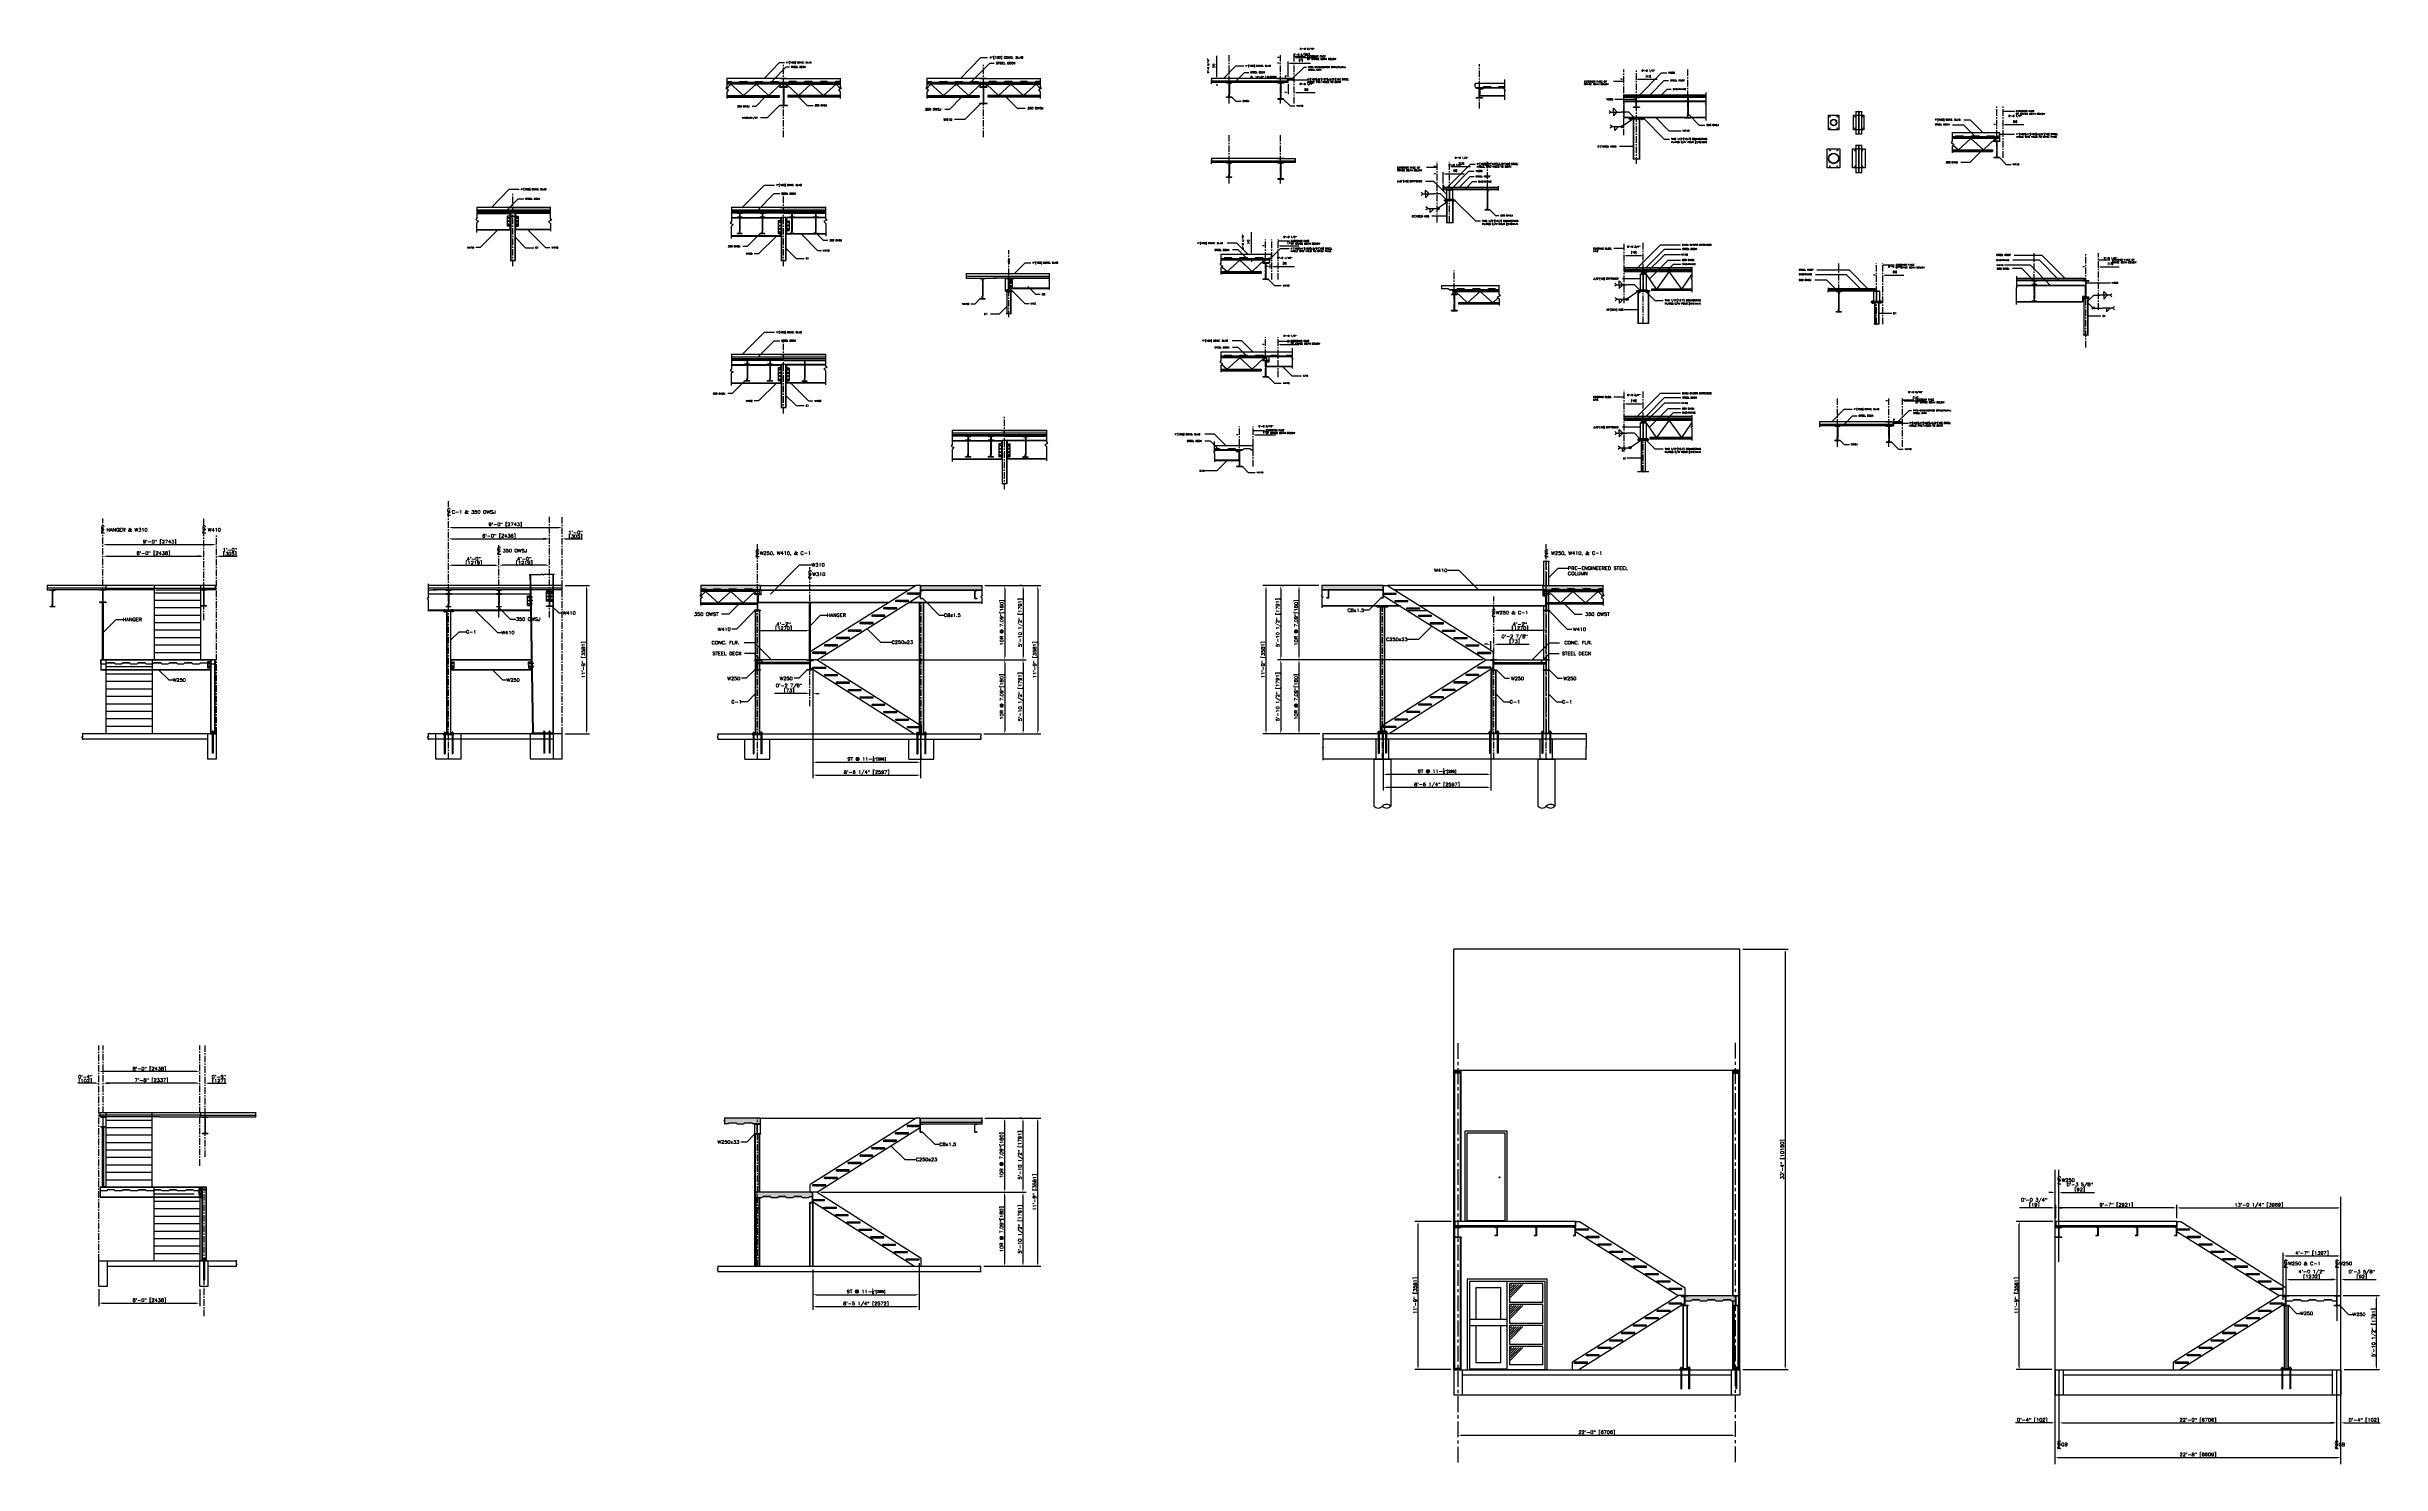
# Model space of a CAD drawing. Header units: inches. Extents: x -229 to 9761, y -1201 to 3580.
# Drawn here: x 7540 to 9761, y 2231 to 3580 of the extents above.
import ezdxf

# ---------------------------------------------------------------- set-up
doc = ezdxf.new("R2010")
doc.units = ezdxf.units.IN
doc.header["$MEASUREMENT"] = 0
doc.linetypes.add('CENTER', pattern=[2, 1.25, -0.25, 0.25, -0.25])
doc.linetypes.add('HIDDEN', pattern=[0.375, 0.25, -0.125])
doc.layers.get('0').update_dxf_attribs({"linetype": 'CONTINUOUS'})
doc.layers.get('DEFPOINTS').update_dxf_attribs({"linetype": 'CONTINUOUS'})
for name, color, linetype in [('Arch_Detail_Door', 140, 'CONTINUOUS'), ('Arch_Section_Truss', 45, 'CONTINUOUS'), ('C-241-1', 241, 'CONTINUOUS'), ('CENTER', 1, 'CENTER'), ('L1', 1, 'CONTINUOUS'), ('LAYER11A', 11, 'CONTINUOUS'), ('LAYER131A', 131, 'CONTINUOUS'), ('LAYER251A', 251, 'CONTINUOUS'), ('LAYER7C', 7, 'CENTER'), ('Section-Stiffener', 2, 'CONTINUOUS'), ('Section_Hanger', 150, 'CONTINUOUS'), ('Section_Sheathing', 150, 'CONTINUOUS'), ('Struc_Plan_Dim', 5, 'CONTINUOUS'), ('Struc_Plan_WCol', 30, 'CONTINUOUS'), ('Struc_Section_Bolt', 2, 'CONTINUOUS'), ('Struc_Section_BP', 135, 'CONTINUOUS'), ('Struc_Section_Conc', 71, 'CONTINUOUS'), ('Struc_Section_Dim', 5, 'CONTINUOUS'), ('Struc_Section_MachineBolt', 133, 'CONTINUOUS'), ('Struc_Section_OWSJ', 131, 'CONTINUOUS'), ('Struc_Section_PreEngCol', 150, 'CONTINUOUS'), ('Struc_Section_Stair', 131, 'CONTINUOUS'), ('Struc_Section_StAngle', 5, 'CONTINUOUS'), ('Struc_Section_Steel', 11, 'CONTINUOUS'), ('Struc_Section_StGirt', 151, 'CONTINUOUS'), ('Struc_Section_Wall', 134, 'CONTINUOUS'), ('Struc_Steel_Beam', 22, 'CONTINUOUS'), ('Struc_Steel_Deck', 41, 'CONTINUOUS'), ('Struc_Steel_Joist', 21, 'CONTINUOUS'), ('Structural_Steel_Joist', 21, 'CONTINUOUS'), ('TEXT', 4, 'CONTINUOUS')]:
    doc.layers.add(name, color=color, linetype=linetype)
doc.styles.add('ROMANS', font='ROMANS.SHX', dxfattribs={"width": 0.8})
doc.styles.add('ROMANS-115', font='romans.shx', dxfattribs={"width": 1.15})
doc.dimstyles.new('48-ROMANS-115', dxfattribs={"dimtxt": 3, "dimasz": 3, "dimexe": 3, "dimexo": 3, "dimgap": 0.0625, "dimtad": 1, "dimdec": 4, "dimzin": 1, "dimdsep": 46, "dimlunit": 4, "dimtxsty": 'ROMANS-115', "dimcen": 0.0625, "dimclrd": 256, "dimclre": 256, "dimclrt": 256, "dimadec": 0, "dimazin": 0, "dimtfac": 1, "dimtdec": 4, "dimtofl": 0, "dimtmove": 0, "dimatfit": 0, "dimfxl": 1, "dimfrac": 2, "dimtolj": 1, "dimtzin": 0, "dimarcsym": 0})
doc.dimstyles.new('Copy of 12-ROMANS-115-PS-BPV', dxfattribs={"dimtxt": 0.0625, "dimasz": 0.0625, "dimexe": 0.0625, "dimexo": 0.0625, "dimgap": 0.0625, "dimtad": 1, "dimdec": 4, "dimlfac": 24, "dimzin": 1, "dimdsep": 46, "dimlunit": 4, "dimtxsty": 'ROMANS-115', "dimcen": 0.0625, "dimclrd": 256, "dimclre": 256, "dimclrt": 256, "dimadec": 0, "dimazin": 0, "dimtfac": 1, "dimtdec": 4, "dimtofl": 0, "dimtmove": 0, "dimatfit": 0, "dimfxl": 1, "dimfrac": 2, "dimtolj": 1, "dimtzin": 0, "dimarcsym": 0})
doc.dimstyles.new('Copy of 48-ROMANS-115-BPV', dxfattribs={"dimtxt": 3, "dimasz": 3, "dimexe": 3, "dimexo": 3, "dimgap": 0.0625, "dimtad": 1, "dimdec": 4, "dimzin": 1, "dimdsep": 46, "dimlunit": 4, "dimtxsty": 'ROMANS-115', "dimcen": 0.0625, "dimclrd": 256, "dimclre": 256, "dimclrt": 256, "dimadec": 0, "dimazin": 0, "dimtfac": 1, "dimtdec": 4, "dimtofl": 0, "dimtmove": 0, "dimatfit": 0, "dimfxl": 1, "dimfrac": 2, "dimtolj": 1, "dimtzin": 0, "dimarcsym": 0})
pattern_1 = [(50, (7769.0926, 2503.1176), (1.4345204, -0.1255043), [0.15, -1.65]), (355, (7769.0926, 2503.1176), (-0.2775027, 1.5043843), [0.12, -1.32]), (100.4514, (7769.2121, 2503.1072), (1.1570188, 1.3788791), [0.1274804, -1.4022842]), (46.1842, (7769.0926, 2503.5176), (2.134482, -0.331038), [0.225, -2.475]), (96.6356, (7769.2705, 2503.49), (1.8693254, 1.9482357), [0.1912206, -2.103426]), (351.1842, (7769.0926, 2503.5176), (1.869324, 1.9482372), [0.18, -1.98]), (21, (7769.2926, 2503.4176), (1.1938141, -0.8052378), [0.15, -1.65]), (326, (7769.2926, 2503.4176), (0.4866307, 1.4503001), [0.12, -1.32]), (71.4514, (7769.3921, 2503.3505), (1.6804453, 0.645061), [0.1274804, -1.4022842]), (37.5, (7769.0926, 2503.1176), (0.02431971, 0.6657877), [0, -1.304, 0, -1.34, 0, -1.325]), (7.5, (7769.0926, 2503.1176), (0.52613907, 0.78882342), [0, -0.764, 0, -1.274, 0, -0.505]), (327.5, (7768.6466, 2503.1176), (1.06764487, -0.04510974), [0, -0.5, 0, -1.56, 0, -2.07]), (317.5, (7768.4466, 2503.1176), (1.16637234, 0.20020996), [0, -0.65, 0, -1.036, 0, -1.47])]
pattern_2 = [(45, (7769.0926, 2503.1176), (-0.44194174, 0.44194174), []), (45, (7769.0926, 2503.4301), (-0.44194174, 0.44194174), [])]

# ---------------------------------------------------------------- blocks, each defined once
blk = doc.blocks.new('*D208')
at = {"layer": 'DEFPOINTS', "color": 0, "ltscale": 2}
for p in [(8429.5, 2560.6), (8428.5, 2419.6), (8482.6, 2419.6)]:
    blk.add_point(p, dxfattribs=at)
at = {"layer": 'Struc_Section_Dim', "lineweight": -2, "ltscale": 2}
for p, q in [((8432.5, 2560.6), (8485.6, 2560.6)), ((8482.6, 2557.6), (8482.6, 2422.6)), ((8431.5, 2419.6), (8485.6, 2419.6))]:
    blk.add_line(p, q, dxfattribs=at)
at = {"layer": 'Struc_Section_Dim', "ltscale": 2}
for points in [[(8482.1, 2557.6), (8483.1, 2557.6), (8482.6, 2560.6)], [(8482.1, 2422.6), (8483.1, 2422.6), (8482.6, 2419.6)]]:
    blk.add_solid(points, dxfattribs=at)
at = {"layer": 'Struc_Section_Dim', "ltscale": 2, "insert": (8480.3, 2490.1), "char_height": 3, "attachment_point": 5, "rotation": 90, "style": 'ROMANS-115'}
blk.add_mtext('\\A1;11\'-9" [3581]', dxfattribs=at)
blk = doc.blocks.new('*D209')
at = {"layer": 'DEFPOINTS', "color": 0, "ltscale": 2}
for p in [(8470.5, 2560.6), (8273.3, 2490.1), (8468.7, 2490.1)]:
    blk.add_point(p, dxfattribs=at)
at = {"layer": 'Struc_Section_Dim', "lineweight": -2, "ltscale": 2}
for p, q in [((8467.5, 2560.6), (8465.7, 2560.6)), ((8468.7, 2557.6), (8468.7, 2493.1)), ((8276.3, 2490.1), (8471.7, 2490.1))]:
    blk.add_line(p, q, dxfattribs=at)
at = {"layer": 'Struc_Section_Dim', "ltscale": 2}
for points in [[(8468.2, 2557.6), (8469.2, 2557.6), (8468.7, 2560.6)], [(8468.2, 2493.1), (8469.2, 2493.1), (8468.7, 2490.1)]]:
    blk.add_solid(points, dxfattribs=at)
at = {"layer": 'Struc_Section_Dim', "ltscale": 2, "insert": (8466.3, 2525.4), "char_height": 3, "attachment_point": 5, "rotation": 90, "style": 'ROMANS-115'}
blk.add_mtext('\\A1;5\'-10 1/2" [1791]', dxfattribs=at)
blk = doc.blocks.new('*D210')
at = {"layer": 'DEFPOINTS', "color": 0, "ltscale": 2}
for p in [(8273.3, 2490.1), (8468.7, 2419.6), (8468.7, 2419.6)]:
    blk.add_point(p, dxfattribs=at)
at = {"layer": 'Struc_Section_Dim', "lineweight": -2, "ltscale": 2}
for p, q in [((8276.3, 2490.1), (8471.7, 2490.1)), ((8468.7, 2487.1), (8468.7, 2422.6))]:
    blk.add_line(p, q, dxfattribs=at)
at = {"layer": 'Struc_Section_Dim', "ltscale": 2}
for points in [[(8468.2, 2487.1), (8469.2, 2487.1), (8468.7, 2490.1)], [(8468.2, 2422.6), (8469.2, 2422.6), (8468.7, 2419.6)]]:
    blk.add_solid(points, dxfattribs=at)
at = {"layer": 'Struc_Section_Dim', "ltscale": 2, "insert": (8466.3, 2454.9), "char_height": 3, "attachment_point": 5, "rotation": 90, "style": 'ROMANS-115'}
blk.add_mtext('\\A1;5\'-10 1/2" [1791]', dxfattribs=at)
blk = doc.blocks.new('*D211')
at = {"layer": 'DEFPOINTS', "color": 0, "ltscale": 2}
for p in [(8449.4, 2560.6), (8449.4, 2490.1), (8451.2, 2490.1)]:
    blk.add_point(p, dxfattribs=at)
at = {"layer": 'Struc_Section_Dim', "lineweight": -2, "ltscale": 2}
for p, q in [((8451.2, 2557.6), (8451.2, 2493.1)), ((8452.4, 2560.6), (8454.2, 2560.6)), ((8452.4, 2490.1), (8454.2, 2490.1))]:
    blk.add_line(p, q, dxfattribs=at)
at = {"layer": 'Struc_Section_Dim', "ltscale": 2}
for points in [[(8450.7, 2557.6), (8451.7, 2557.6), (8451.2, 2560.6)], [(8450.7, 2493.1), (8451.7, 2493.1), (8451.2, 2490.1)]]:
    blk.add_solid(points, dxfattribs=at)
at = {"layer": 'Struc_Section_Dim', "ltscale": 2, "insert": (8448.9, 2525.4), "char_height": 3, "attachment_point": 5, "rotation": 90, "style": 'ROMANS-115'}
blk.add_mtext('\\A1;10R @ 7.09"[180] ', dxfattribs=at)
blk = doc.blocks.new('*D212')
at = {"layer": 'DEFPOINTS', "color": 0, "ltscale": 2}
for p in [(8449.4, 2490.1), (8449.4, 2419.6), (8451.2, 2419.6)]:
    blk.add_point(p, dxfattribs=at)
at = {"layer": 'Struc_Section_Dim', "lineweight": -2, "ltscale": 2}
for p, q in [((8452.4, 2490.1), (8454.2, 2490.1)), ((8451.2, 2487.1), (8451.2, 2422.6)), ((8452.4, 2419.6), (8454.2, 2419.6))]:
    blk.add_line(p, q, dxfattribs=at)
at = {"layer": 'Struc_Section_Dim', "ltscale": 2}
for points in [[(8450.7, 2487.1), (8451.7, 2487.1), (8451.2, 2490.1)], [(8450.7, 2422.6), (8451.7, 2422.6), (8451.2, 2419.6)]]:
    blk.add_solid(points, dxfattribs=at)
at = {"layer": 'Struc_Section_Dim', "ltscale": 2, "insert": (8448.9, 2454.9), "char_height": 3, "attachment_point": 5, "rotation": 90, "style": 'ROMANS-115'}
blk.add_mtext('\\A1;10R @ 7.09"[180] ', dxfattribs=at)
blk = doc.blocks.new('*D213')
at = {"layer": 'DEFPOINTS', "color": 0, "ltscale": 2}
for p in [(8268.8, 2393.6), (8370, 2393.6), (8370, 2392.6)]:
    blk.add_point(p, dxfattribs=at)
at = {"layer": 'Struc_Section_Dim', "lineweight": -2, "ltscale": 2}
for p, q in [((8271.8, 2392.6), (8367, 2392.6)), ((8370, 2390.6), (8370, 2389.6))]:
    blk.add_line(p, q, dxfattribs=at)
at = {"layer": 'Struc_Section_Dim', "ltscale": 2}
for points in [[(8271.8, 2393.1), (8271.8, 2392.1), (8268.8, 2392.6)], [(8367, 2393.1), (8367, 2392.1), (8370, 2392.6)]]:
    blk.add_solid(points, dxfattribs=at)
at = {"layer": 'Struc_Section_Dim', "ltscale": 2, "insert": (8319.4, 2395.6), "char_height": 3, "attachment_point": 5, "style": 'ROMANS-115'}
blk.add_mtext('\\A1;\\A1;9T @ 11-\\H0.7x;\\S1/4;"[286]', dxfattribs=at)
blk = doc.blocks.new('*D141')
at = {"layer": 'DEFPOINTS', "color": 0, "ltscale": 2}
for p in [(8882.8, 2258.2), (9146.8, 2258.9), (9146.8, 2258.2)]:
    blk.add_point(p, dxfattribs=at)
at = {"layer": 'Struc_Section_Dim', "lineweight": -2, "ltscale": 2}
blk.add_line((8885.8, 2258.9), (9143.8, 2258.9), dxfattribs=at)
at = {"layer": 'Struc_Section_Dim', "ltscale": 2}
for points in [[(8885.8, 2259.4), (8885.8, 2258.4), (8882.8, 2258.9)], [(9143.8, 2259.4), (9143.8, 2258.4), (9146.8, 2258.9)]]:
    blk.add_solid(points, dxfattribs=at)
at = {"layer": 'Struc_Section_Dim', "ltscale": 2, "insert": (9014.8, 2261.3), "char_height": 3, "attachment_point": 5, "style": 'ROMANS-115'}
blk.add_mtext('\\A1;22\'-0" [6706]', dxfattribs=at)
blk = doc.blocks.new('*D142')
at = {"layer": 'DEFPOINTS', "color": 0, "ltscale": 2}
for p in [(8844.7, 2462.3), (8879.6, 2462.3), (8878.8, 2321.3)]:
    blk.add_point(p, dxfattribs=at)
at = {"layer": 'Struc_Section_Dim', "lineweight": -2, "ltscale": 2}
for p, q in [((8876.6, 2462.3), (8841.7, 2462.3)), ((8844.7, 2324.3), (8844.7, 2459.3)), ((8875.8, 2321.3), (8841.7, 2321.3))]:
    blk.add_line(p, q, dxfattribs=at)
at = {"layer": 'Struc_Section_Dim', "ltscale": 2}
for points in [[(8844.2, 2459.3), (8845.2, 2459.3), (8844.7, 2462.3)], [(8844.2, 2324.3), (8845.2, 2324.3), (8844.7, 2321.3)]]:
    blk.add_solid(points, dxfattribs=at)
at = {"layer": 'Struc_Section_Dim', "ltscale": 2, "insert": (8842.4, 2391.8), "char_height": 3, "attachment_point": 5, "rotation": 90, "style": 'ROMANS-115'}
blk.add_mtext('\\A1;11\'-9" [3581]', dxfattribs=at)
blk = doc.blocks.new('*D143')
at = {"layer": 'DEFPOINTS', "color": 0, "ltscale": 2}
for p in [(9150.8, 2721.3), (9150.8, 2321.3), (9194, 2321.3)]:
    blk.add_point(p, dxfattribs=at)
at = {"layer": 'Struc_Section_Dim', "lineweight": -2, "ltscale": 2}
for p, q in [((9153.8, 2721.3), (9197, 2721.3)), ((9194, 2718.3), (9194, 2324.3)), ((9153.8, 2321.3), (9197, 2321.3))]:
    blk.add_line(p, q, dxfattribs=at)
at = {"layer": 'Struc_Section_Dim', "ltscale": 2}
for points in [[(9193.5, 2718.3), (9194.5, 2718.3), (9194, 2721.3)], [(9193.5, 2324.3), (9194.5, 2324.3), (9194, 2321.3)]]:
    blk.add_solid(points, dxfattribs=at)
at = {"layer": 'Struc_Section_Dim', "ltscale": 2, "insert": (9191.7, 2521.3), "char_height": 3, "attachment_point": 5, "rotation": 90, "style": 'ROMANS-115'}
blk.add_mtext('\\A1;33\'-4" [10160]', dxfattribs=at)
blk = doc.blocks.new('*D144')
at = {"layer": 'DEFPOINTS', "color": 0, "ltscale": 2}
for p in [(9722.8, 2429.5), (9667.8, 2384.7), (9722.8, 2398.8)]:
    blk.add_point(p, dxfattribs=at)
at = {"layer": 'Struc_Section_Dim', "lineweight": -2, "ltscale": 2}
for p, q in [((9667.8, 2387.7), (9667.8, 2432.5)), ((9670.8, 2429.5), (9719.8, 2429.5))]:
    blk.add_line(p, q, dxfattribs=at)
at = {"layer": 'Struc_Section_Dim', "ltscale": 2}
for points in [[(9670.8, 2430), (9670.8, 2429), (9667.8, 2429.5)], [(9719.8, 2430), (9719.8, 2429), (9722.8, 2429.5)]]:
    blk.add_solid(points, dxfattribs=at)
at = {"layer": 'Struc_Section_Dim', "ltscale": 2, "insert": (9695.3, 2431.8), "char_height": 3, "attachment_point": 5, "style": 'ROMANS-115'}
blk.add_mtext('\\A1;4\'-7" [1397]', dxfattribs=at)
blk = doc.blocks.new('*D145')
at = {"layer": 'DEFPOINTS', "color": 0, "ltscale": 2}
for p in [(9454.8, 2270), (9718.8, 2270.7), (9718.8, 2270)]:
    blk.add_point(p, dxfattribs=at)
at = {"layer": 'Struc_Section_Dim', "lineweight": -2, "ltscale": 2}
blk.add_line((9457.8, 2270.7), (9715.8, 2270.7), dxfattribs=at)
at = {"layer": 'Struc_Section_Dim', "ltscale": 2}
for points in [[(9457.8, 2271.2), (9457.8, 2270.2), (9454.8, 2270.7)], [(9715.8, 2271.2), (9715.8, 2270.2), (9718.8, 2270.7)]]:
    blk.add_solid(points, dxfattribs=at)
at = {"layer": 'Struc_Section_Dim', "ltscale": 2, "insert": (9586.8, 2273), "char_height": 3, "attachment_point": 5, "style": 'ROMANS-115'}
blk.add_mtext('\\A1;22\'-0" [6706]', dxfattribs=at)
blk = doc.blocks.new('*D146')
at = {"layer": 'DEFPOINTS', "color": 0, "ltscale": 2}
for p in [(9416.7, 2462.3), (9451.6, 2462.3), (9450.8, 2321.3)]:
    blk.add_point(p, dxfattribs=at)
at = {"layer": 'Struc_Section_Dim', "lineweight": -2, "ltscale": 2}
for p, q in [((9448.6, 2462.3), (9413.7, 2462.3)), ((9416.7, 2324.3), (9416.7, 2459.3)), ((9447.8, 2321.3), (9413.7, 2321.3))]:
    blk.add_line(p, q, dxfattribs=at)
at = {"layer": 'Struc_Section_Dim', "ltscale": 2}
for points in [[(9416.2, 2459.3), (9417.2, 2459.3), (9416.7, 2462.3)], [(9416.2, 2324.3), (9417.2, 2324.3), (9416.7, 2321.3)]]:
    blk.add_solid(points, dxfattribs=at)
at = {"layer": 'Struc_Section_Dim', "ltscale": 2, "insert": (9414.4, 2391.8), "char_height": 3, "attachment_point": 5, "rotation": 90, "style": 'ROMANS-115'}
blk.add_mtext('\\A1;11\'-9" [3581]', dxfattribs=at)
blk = doc.blocks.new('*D147')
at = {"layer": 'DEFPOINTS', "color": 0, "ltscale": 2}
for p in [(9450.8, 2237.8), (9722.8, 2237.8), (9722.8, 2237.8)]:
    blk.add_point(p, dxfattribs=at)
at = {"layer": 'Struc_Section_Dim', "lineweight": -2, "ltscale": 2}
blk.add_line((9453.8, 2237.8), (9719.8, 2237.8), dxfattribs=at)
at = {"layer": 'Struc_Section_Dim', "ltscale": 2}
for points in [[(9453.8, 2238.3), (9453.8, 2237.3), (9450.8, 2237.8)], [(9719.8, 2238.3), (9719.8, 2237.3), (9722.8, 2237.8)]]:
    blk.add_solid(points, dxfattribs=at)
at = {"layer": 'Struc_Section_Dim', "ltscale": 2, "insert": (9586.8, 2240.1), "char_height": 3, "attachment_point": 5, "style": 'ROMANS-115'}
blk.add_mtext('\\A1;22\'-8" [6909]', dxfattribs=at)
blk = doc.blocks.new('*D148')
at = {"layer": 'DEFPOINTS', "color": 0, "ltscale": 2}
for p in [(9450.8, 2270.7), (9450.8, 2270.7), (9454.8, 2270.7)]:
    blk.add_point(p, dxfattribs=at)
at = {"layer": 'Struc_Section_Dim', "lineweight": -2, "ltscale": 2}
for p, q in [((9447.8, 2270.7), (9413.3, 2270.7)), ((9457.8, 2270.7), (9460.8, 2270.7))]:
    blk.add_line(p, q, dxfattribs=at)
at = {"layer": 'Struc_Section_Dim', "ltscale": 2}
for points in [[(9447.8, 2271.2), (9447.8, 2270.2), (9450.8, 2270.7)], [(9457.8, 2271.2), (9457.8, 2270.2), (9454.8, 2270.7)]]:
    blk.add_solid(points, dxfattribs=at)
at = {"layer": 'Struc_Section_Dim', "ltscale": 2, "insert": (9429.1, 2273), "char_height": 3, "attachment_point": 5, "style": 'ROMANS-115'}
blk.add_mtext('\\A1;0\'-4" [102]', dxfattribs=at)
blk = doc.blocks.new('*D149')
at = {"layer": 'DEFPOINTS', "color": 0, "ltscale": 2}
for p in [(9718.8, 2270.7), (9722.8, 2270.7), (9722.8, 2270.7)]:
    blk.add_point(p, dxfattribs=at)
at = {"layer": 'Struc_Section_Dim', "lineweight": -2, "ltscale": 2}
for p, q in [((9715.8, 2270.7), (9712.8, 2270.7)), ((9725.8, 2270.7), (9760.3, 2270.7))]:
    blk.add_line(p, q, dxfattribs=at)
at = {"layer": 'Struc_Section_Dim', "ltscale": 2}
for points in [[(9715.8, 2271.2), (9715.8, 2270.2), (9718.8, 2270.7)], [(9725.8, 2271.2), (9725.8, 2270.2), (9722.8, 2270.7)]]:
    blk.add_solid(points, dxfattribs=at)
at = {"layer": 'Struc_Section_Dim', "ltscale": 2, "insert": (9744.6, 2273), "char_height": 3, "attachment_point": 5, "style": 'ROMANS-115'}
blk.add_mtext('\\A1;0\'-4" [102]', dxfattribs=at)
blk = doc.blocks.new('*D150')
at = {"layer": 'DEFPOINTS', "color": 0, "ltscale": 2}
for p in [(9722.1, 2391.8), (9756.6, 2391.8), (9722.8, 2321.3)]:
    blk.add_point(p, dxfattribs=at)
at = {"layer": 'Struc_Section_Dim', "lineweight": -2, "ltscale": 2}
for p, q in [((9725.1, 2391.8), (9759.6, 2391.8)), ((9756.6, 2324.3), (9756.6, 2388.8)), ((9725.8, 2321.3), (9759.6, 2321.3))]:
    blk.add_line(p, q, dxfattribs=at)
at = {"layer": 'Struc_Section_Dim', "ltscale": 2}
for points in [[(9756.1, 2388.8), (9757.1, 2388.8), (9756.6, 2391.8)], [(9756.1, 2324.3), (9757.1, 2324.3), (9756.6, 2321.3)]]:
    blk.add_solid(points, dxfattribs=at)
at = {"layer": 'Struc_Section_Dim', "ltscale": 2, "insert": (9754.3, 2356.5), "char_height": 3, "attachment_point": 5, "rotation": 90, "style": 'ROMANS-115'}
blk.add_mtext('\\A1;5\'-10 1/2" [1791]', dxfattribs=at)
blk = doc.blocks.new('CLMARK')
at = {"layer": 'TEXT'}
for p, q in [((1.5, 4.6), (-3.6, -7.6)), ((-3.6, -7.6), (4.1, -7.6))]:
    blk.add_line(p, q, dxfattribs=at)
at = {"layer": 'TEXT', "style": 'ROMANS', "width": 0.8}
blk.add_text('C', height=12, dxfattribs=at).set_placement((-4.6, -1.9))
blk = doc.blocks.new('*D151')
at = {"layer": 'DEFPOINTS', "color": 0, "ltscale": 2}
for p in [(9670.7, 2409.3), (9719.2, 2409.3), (9719.2, 2407.1)]:
    blk.add_point(p, dxfattribs=at)
at = {"layer": 'Struc_Section_Dim', "lineweight": -2, "ltscale": 2}
blk.add_line((9673.7, 2407.1), (9716.2, 2407.1), dxfattribs=at)
at = {"layer": 'Struc_Section_Dim', "ltscale": 2}
for points in [[(9673.7, 2407.6), (9673.7, 2406.6), (9670.7, 2407.1)], [(9716.2, 2407.6), (9716.2, 2406.6), (9719.2, 2407.1)]]:
    blk.add_solid(points, dxfattribs=at)
at = {"layer": 'Struc_Section_Dim', "ltscale": 2, "char_height": 3, "attachment_point": 5, "style": 'ROMANS-115'}
for s, insert in [('\\A1;4\'-0 1/2"', (9694.9, 2414.1)), ('\\A1;[1232]', (9694.9, 2409.4))]:
    blk.add_mtext(s, dxfattribs=dict(at, insert=insert))
blk = doc.blocks.new('*D152')
at = {"layer": 'DEFPOINTS', "color": 0, "ltscale": 2}
for p in [(9719.2, 2408.1), (9722.8, 2408.1), (9722.8, 2407.1)]:
    blk.add_point(p, dxfattribs=at)
at = {"layer": 'Struc_Section_Dim', "lineweight": -2, "ltscale": 2}
for p, q in [((9716.2, 2407.1), (9713.2, 2407.1)), ((9725.8, 2407.1), (9756.5, 2407.1))]:
    blk.add_line(p, q, dxfattribs=at)
at = {"layer": 'Struc_Section_Dim', "ltscale": 2}
for points in [[(9716.2, 2407.6), (9716.2, 2406.6), (9719.2, 2407.1)], [(9725.8, 2407.6), (9725.8, 2406.6), (9722.8, 2407.1)]]:
    blk.add_solid(points, dxfattribs=at)
at = {"layer": 'Struc_Section_Dim', "ltscale": 2, "char_height": 3, "attachment_point": 5, "style": 'ROMANS-115'}
for s, insert in [('\\A1;0\'-3 5/8"', (9742.7, 2414.1)), ('\\A1;[92]', (9742.7, 2409.4))]:
    blk.add_mtext(s, dxfattribs=dict(at, insert=insert))
blk = doc.blocks.new('*D153')
at = {"layer": 'DEFPOINTS', "color": 0, "ltscale": 2}
for p in [(9450.8, 2490.3), (9454.4, 2490.3), (9454.4, 2489.8)]:
    blk.add_point(p, dxfattribs=at)
at = {"layer": 'Struc_Section_Dim', "lineweight": -2, "ltscale": 2}
for p, q in [((9447.8, 2489.8), (9444.8, 2489.8)), ((9457.4, 2489.8), (9488.2, 2489.8))]:
    blk.add_line(p, q, dxfattribs=at)
at = {"layer": 'Struc_Section_Dim', "ltscale": 2}
for points in [[(9447.8, 2490.3), (9447.8, 2489.3), (9450.8, 2489.8)], [(9457.4, 2490.3), (9457.4, 2489.3), (9454.4, 2489.8)]]:
    blk.add_solid(points, dxfattribs=at)
at = {"layer": 'Struc_Section_Dim', "ltscale": 2, "char_height": 3, "attachment_point": 5, "style": 'ROMANS-115'}
for s, insert in [('\\A1;0\'-3 5/8"', (9474.3, 2496.9)), ('\\A1;[92]', (9474.3, 2492.2))]:
    blk.add_mtext(s, dxfattribs=dict(at, insert=insert))
blk = doc.blocks.new('*D154')
at = {"layer": 'DEFPOINTS', "color": 0, "ltscale": 2}
for p in [(9722.8, 2475.2), (9566.6, 2462.3), (9722.8, 2462.3)]:
    blk.add_point(p, dxfattribs=at)
at = {"layer": 'Struc_Section_Dim', "lineweight": -2, "ltscale": 2}
for p, q in [((9566.6, 2465.3), (9566.6, 2478.2)), ((9569.6, 2475.2), (9719.8, 2475.2))]:
    blk.add_line(p, q, dxfattribs=at)
at = {"layer": 'Struc_Section_Dim', "ltscale": 2}
for points in [[(9569.6, 2475.7), (9569.6, 2474.7), (9566.6, 2475.2)], [(9719.8, 2475.7), (9719.8, 2474.7), (9722.8, 2475.2)]]:
    blk.add_solid(points, dxfattribs=at)
at = {"layer": 'Struc_Section_Dim', "ltscale": 2, "insert": (9644.7, 2477.6), "char_height": 3, "attachment_point": 5, "style": 'ROMANS-115'}
blk.add_mtext('\\A1;13\'-0 1/4" [3969]', dxfattribs=at)
blk = doc.blocks.new('*D155')
at = {"layer": 'DEFPOINTS', "color": 0, "ltscale": 2}
for p in [(9451.6, 2475.2), (9566.6, 2475.2), (9451.6, 2462.3)]:
    blk.add_point(p, dxfattribs=at)
at = {"layer": 'Struc_Section_Dim', "lineweight": -2, "ltscale": 2}
blk.add_line((9563.6, 2475.2), (9454.6, 2475.2), dxfattribs=at)
at = {"layer": 'Struc_Section_Dim', "ltscale": 2}
for points in [[(9454.6, 2475.7), (9454.6, 2474.7), (9451.6, 2475.2)], [(9563.6, 2475.7), (9563.6, 2474.7), (9566.6, 2475.2)]]:
    blk.add_solid(points, dxfattribs=at)
at = {"layer": 'Struc_Section_Dim', "ltscale": 2, "insert": (9509.1, 2477.6), "char_height": 3, "attachment_point": 5, "style": 'ROMANS-115'}
blk.add_mtext('\\A1;9\'-7" [2921]', dxfattribs=at)
blk = doc.blocks.new('*D156')
at = {"layer": 'DEFPOINTS', "color": 0, "ltscale": 2}
for p in [(9450.8, 2475.2), (9450.8, 2462.3), (9451.6, 2462.3)]:
    blk.add_point(p, dxfattribs=at)
at = {"layer": 'Struc_Section_Dim', "lineweight": -2, "ltscale": 2}
for p, q in [((9447.8, 2475.2), (9417.1, 2475.2)), ((9451.6, 2465.3), (9451.6, 2478.2)), ((9454.6, 2475.2), (9457.6, 2475.2))]:
    blk.add_line(p, q, dxfattribs=at)
at = {"layer": 'Struc_Section_Dim', "ltscale": 2}
for points in [[(9447.8, 2475.7), (9447.8, 2474.7), (9450.8, 2475.2)], [(9454.6, 2475.7), (9454.6, 2474.7), (9451.6, 2475.2)]]:
    blk.add_solid(points, dxfattribs=at)
at = {"layer": 'Struc_Section_Dim', "ltscale": 2, "char_height": 3, "attachment_point": 5, "style": 'ROMANS-115'}
for s, insert in [('\\A1;0\'-0 3/4"', (9431, 2482.3)), ('\\A1;[19]', (9431, 2477.6))]:
    blk.add_mtext(s, dxfattribs=dict(at, insert=insert))
blk = doc.blocks.new('*D198')
at = {"layer": 'DEFPOINTS', "color": 0, "ltscale": 2}
for p in [(8429.6, 3067.1), (8428.6, 2926.1), (8482.8, 2926.1)]:
    blk.add_point(p, dxfattribs=at)
at = {"layer": 'Struc_Section_Dim', "lineweight": -2, "ltscale": 2}
for p, q in [((8432.6, 3067.1), (8485.8, 3067.1)), ((8482.8, 3064.1), (8482.8, 2929.1)), ((8431.6, 2926.1), (8485.8, 2926.1))]:
    blk.add_line(p, q, dxfattribs=at)
at = {"layer": 'Struc_Section_Dim', "ltscale": 2}
for points in [[(8482.3, 3064.1), (8483.3, 3064.1), (8482.8, 3067.1)], [(8482.3, 2929.1), (8483.3, 2929.1), (8482.8, 2926.1)]]:
    blk.add_solid(points, dxfattribs=at)
at = {"layer": 'Struc_Section_Dim', "ltscale": 2, "insert": (8480.4, 2996.6), "char_height": 3, "attachment_point": 5, "rotation": 90, "style": 'ROMANS-115'}
blk.add_mtext('\\A1;11\'-9" [3581]', dxfattribs=at)
blk = doc.blocks.new('*D199')
at = {"layer": 'DEFPOINTS', "color": 0, "ltscale": 2}
for p in [(8470.6, 3067.1), (8273.4, 2996.6), (8468.8, 2996.6)]:
    blk.add_point(p, dxfattribs=at)
at = {"layer": 'Struc_Section_Dim', "lineweight": -2, "ltscale": 2}
for p, q in [((8467.6, 3067.1), (8465.8, 3067.1)), ((8468.8, 3064.1), (8468.8, 2999.6)), ((8276.4, 2996.6), (8471.8, 2996.6))]:
    blk.add_line(p, q, dxfattribs=at)
at = {"layer": 'Struc_Section_Dim', "ltscale": 2}
for points in [[(8468.3, 3064.1), (8469.3, 3064.1), (8468.8, 3067.1)], [(8468.3, 2999.6), (8469.3, 2999.6), (8468.8, 2996.6)]]:
    blk.add_solid(points, dxfattribs=at)
at = {"layer": 'Struc_Section_Dim', "ltscale": 2, "insert": (8466.5, 3031.9), "char_height": 3, "attachment_point": 5, "rotation": 90, "style": 'ROMANS-115'}
blk.add_mtext('\\A1;5\'-10 1/2" [1791]', dxfattribs=at)
blk = doc.blocks.new('*D200')
at = {"layer": 'DEFPOINTS', "color": 0, "ltscale": 2}
for p in [(8273.4, 2996.6), (8468.8, 2926.1), (8468.8, 2926.1)]:
    blk.add_point(p, dxfattribs=at)
at = {"layer": 'Struc_Section_Dim', "lineweight": -2, "ltscale": 2}
for p, q in [((8276.4, 2996.6), (8471.8, 2996.6)), ((8468.8, 2993.6), (8468.8, 2929.1))]:
    blk.add_line(p, q, dxfattribs=at)
at = {"layer": 'Struc_Section_Dim', "ltscale": 2}
for points in [[(8468.3, 2993.6), (8469.3, 2993.6), (8468.8, 2996.6)], [(8468.3, 2929.1), (8469.3, 2929.1), (8468.8, 2926.1)]]:
    blk.add_solid(points, dxfattribs=at)
at = {"layer": 'Struc_Section_Dim', "ltscale": 2, "insert": (8466.5, 2961.4), "char_height": 3, "attachment_point": 5, "rotation": 90, "style": 'ROMANS-115'}
blk.add_mtext('\\A1;5\'-10 1/2" [1791]', dxfattribs=at)
blk = doc.blocks.new('*D201')
at = {"layer": 'DEFPOINTS', "color": 0, "ltscale": 2}
for p in [(8449.5, 3067.1), (8449.5, 2996.6), (8451.4, 2996.6)]:
    blk.add_point(p, dxfattribs=at)
at = {"layer": 'Struc_Section_Dim', "lineweight": -2, "ltscale": 2}
for p, q in [((8452.5, 3067.1), (8454.4, 3067.1)), ((8451.4, 3064.1), (8451.4, 2999.6)), ((8452.5, 2996.6), (8454.4, 2996.6))]:
    blk.add_line(p, q, dxfattribs=at)
at = {"layer": 'Struc_Section_Dim', "ltscale": 2}
for points in [[(8450.9, 3064.1), (8451.9, 3064.1), (8451.4, 3067.1)], [(8450.9, 2999.6), (8451.9, 2999.6), (8451.4, 2996.6)]]:
    blk.add_solid(points, dxfattribs=at)
at = {"layer": 'Struc_Section_Dim', "ltscale": 2, "insert": (8449, 3031.9), "char_height": 3, "attachment_point": 5, "rotation": 90, "style": 'ROMANS-115'}
blk.add_mtext('\\A1;10R @ 7.09"[180] ', dxfattribs=at)
blk = doc.blocks.new('*D202')
at = {"layer": 'DEFPOINTS', "color": 0, "ltscale": 2}
for p in [(8449.5, 2996.6), (8449.5, 2926.1), (8451.4, 2926.1)]:
    blk.add_point(p, dxfattribs=at)
at = {"layer": 'Struc_Section_Dim', "lineweight": -2, "ltscale": 2}
for p, q in [((8451.4, 2993.6), (8451.4, 2929.1)), ((8452.5, 2996.6), (8454.4, 2996.6)), ((8452.5, 2926.1), (8454.4, 2926.1))]:
    blk.add_line(p, q, dxfattribs=at)
at = {"layer": 'Struc_Section_Dim', "ltscale": 2}
for points in [[(8450.9, 2993.6), (8451.9, 2993.6), (8451.4, 2996.6)], [(8450.9, 2929.1), (8451.9, 2929.1), (8451.4, 2926.1)]]:
    blk.add_solid(points, dxfattribs=at)
at = {"layer": 'Struc_Section_Dim', "ltscale": 2, "insert": (8449, 2961.4), "char_height": 3, "attachment_point": 5, "rotation": 90, "style": 'ROMANS-115'}
blk.add_mtext('\\A1;10R @ 7.09"[180] ', dxfattribs=at)
blk = doc.blocks.new('*D203')
at = {"layer": 'DEFPOINTS', "color": 0, "ltscale": 2}
for p in [(8268.9, 2988.6), (8371.2, 2900.2), (8371.2, 2899.1)]:
    blk.add_point(p, dxfattribs=at)
at = {"layer": 'Struc_Section_Dim', "lineweight": -2, "ltscale": 2}
for p, q in [((8271.9, 2899.1), (8368.2, 2899.1)), ((8371.2, 2897.2), (8371.2, 2896.1))]:
    blk.add_line(p, q, dxfattribs=at)
at = {"layer": 'Struc_Section_Dim', "ltscale": 2}
for points in [[(8271.9, 2899.6), (8271.9, 2898.6), (8268.9, 2899.1)], [(8368.2, 2899.6), (8368.2, 2898.6), (8371.2, 2899.1)]]:
    blk.add_solid(points, dxfattribs=at)
at = {"layer": 'Struc_Section_Dim', "ltscale": 2, "insert": (8320, 2902.2), "char_height": 3, "attachment_point": 5, "style": 'ROMANS-115'}
blk.add_mtext('\\A1;\\A1;9T @ 11-\\H0.7x;\\S1/4;"[286]', dxfattribs=at)
blk = doc.blocks.new('*D204')
at = {"layer": 'DEFPOINTS', "color": 0, "ltscale": 2}
for p in [(8268.9, 2988.6), (8371.2, 2932.2), (8371.2, 2886.9)]:
    blk.add_point(p, dxfattribs=at)
at = {"layer": 'Struc_Section_Dim', "lineweight": -2, "ltscale": 2}
for p, q in [((8268.9, 2985.6), (8268.9, 2883.9)), ((8371.2, 2929.2), (8371.2, 2883.9)), ((8271.9, 2886.9), (8368.2, 2886.9))]:
    blk.add_line(p, q, dxfattribs=at)
at = {"layer": 'Struc_Section_Dim', "ltscale": 2}
for points in [[(8271.9, 2887.4), (8271.9, 2886.4), (8268.9, 2886.9)], [(8368.2, 2887.4), (8368.2, 2886.4), (8371.2, 2886.9)]]:
    blk.add_solid(points, dxfattribs=at)
at = {"layer": 'Struc_Section_Dim', "ltscale": 2, "insert": (8320, 2889.2), "char_height": 3, "attachment_point": 5, "style": 'ROMANS-115'}
blk.add_mtext('\\A1;8\'-6 1/4" [2597]', dxfattribs=at)
blk = doc.blocks.new('*D205')
at = {"layer": 'DEFPOINTS', "color": 0, "ltscale": 2}
for p in [(7922.2, 3121.1), (8030.2, 3122.5), (8030.2, 3121.1)]:
    blk.add_point(p, dxfattribs=at)
at = {"layer": 'Struc_Section_Dim', "lineweight": -2, "ltscale": 2}
blk.add_line((7925.2, 3122.5), (8027.2, 3122.5), dxfattribs=at)
at = {"layer": 'Struc_Section_Dim', "ltscale": 2}
for points in [[(7925.2, 3123), (7925.2, 3122), (7922.2, 3122.5)], [(8027.2, 3123), (8027.2, 3122), (8030.2, 3122.5)]]:
    blk.add_solid(points, dxfattribs=at)
at = {"layer": 'Struc_Section_Dim', "ltscale": 2, "insert": (7976.2, 3124.9), "char_height": 3, "attachment_point": 5, "style": 'ROMANS-115'}
blk.add_mtext('\\A1;9\'-0" [2743]', dxfattribs=at)
blk = doc.blocks.new('OWSJ')
at = {"layer": 'Arch_Section_Truss'}
h = blk.add_hatch(dxfattribs=at)
h.set_pattern_fill('STEEL', color=251, scale=8, style=0)
h.set_pattern_definition([(45, (-5931.7465, -886.3496), (-0.70710678, 0.70710678), []), (45, (-5931.7465, -885.8496), (-0.70710678, 0.70710678), [])])
h.paths.add_polyline_path([(-0.3, 13.6, 0.414214), (-0.1, 13.5), (0.1, 13.5, 0.414214), (0.2, 13.6), (0.2, 15.7), (2.4, 15.7, 0.414214), (2.5, 15.9), (2.5, 16), (-2.5, 16), (-2.5, 15.9, 0.414214), (-2.4, 15.7), (-0.3, 15.7)])
h.paths.add_polyline_path([(-0.3, 0.2), (-2.4, 0.2, 0.414214), (-2.5, 0.1), (-2.5, 0), (2.5, 0), (2.5, 0.1, 0.414214), (2.4, 0.2), (0.2, 0.2), (0.2, 2.4, 0.414214), (0.1, 2.5), (-0.1, 2.5, 0.414214), (-0.3, 2.4)])
at = {"layer": 'Arch_Section_Truss', "color": 140}
for p, q in [((-2.5, 16), (2.5, 16)), ((-2.5, 16), (-2.5, 15.9)), ((-2.5, 12.2), (-2.5, 12)), ((-2.5, 12), (-0.2, 12)), ((-2.5, 0), (-2.5, 0.1)), ((-2.5, 0), (2.5, 0)), ((-2.4, 15.7), (-0.3, 15.7)), ((-2.4, 12.4), (-0.2, 12.4)), ((-2.4, 0.2), (-0.3, 0.2)), ((-0.3, 15.7), (-0.3, 13.6)), ((-0.2, 13.5), (-0.2, 2.5)), ((-0.2, 13.5), (-0.2, 12.4)), ((-0.3, 0.2), (-0.3, 2.4)), ((-0.1, 13.5), (0.1, 13.5)), ((-0.1, 2.5), (0.1, 2.5)), ((0.2, 15.7), (2.4, 15.7)), ((0.2, 15.7), (0.2, 13.6)), ((0.2, 13.5), (0.2, 2.5)), ((0.2, 13.5), (0.2, 12.4)), ((0.2, 12.4), (2.4, 12.4)), ((0.2, 12), (2.5, 12)), ((0.2, 0.2), (0.2, 2.4)), ((0.2, 0.2), (2.4, 0.2)), ((2.5, 16), (2.5, 15.9)), ((2.5, 12.2), (2.5, 12)), ((2.5, 0), (2.5, 0.1))]:
    blk.add_line(p, q, dxfattribs=at)
for centre, start, end in [((-2.4, 15.9), 180, 270), ((-2.4, 12.2), 90, 180), ((-2.4, 0.1), 90, 180), ((-0.1, 13.6), 180, 270), ((-0.1, 2.4), 90, 180), ((0.1, 13.6), 270, 0), ((0.1, 2.4), 0, 90), ((2.4, 15.9), 270, 0), ((2.4, 12.2), 0, 90), ((2.4, 0.1), 0, 90)]:
    blk.add_arc(centre, 0.125, start, end, dxfattribs=at)
blk = doc.blocks.new('*D206')
at = {"layer": 'DEFPOINTS', "color": 0, "ltscale": 2}
for p in [(7922.2, 3111.9), (8018.2, 3111.9), (8018.2, 3111.6)]:
    blk.add_point(p, dxfattribs=at)
at = {"layer": 'Struc_Section_Dim', "lineweight": -2, "ltscale": 2}
blk.add_line((7925.2, 3111.6), (8015.2, 3111.6), dxfattribs=at)
at = {"layer": 'Struc_Section_Dim', "ltscale": 2}
for points in [[(7925.2, 3112.1), (7925.2, 3111.1), (7922.2, 3111.6)], [(8015.2, 3112.1), (8015.2, 3111.1), (8018.2, 3111.6)]]:
    blk.add_solid(points, dxfattribs=at)
at = {"layer": 'Struc_Section_Dim', "ltscale": 2, "insert": (7970.2, 3114), "char_height": 3, "attachment_point": 5, "style": 'ROMANS-115'}
blk.add_mtext('\\A1;8\'-0" [2438]', dxfattribs=at)
blk = doc.blocks.new('*D207')
at = {"layer": 'DEFPOINTS', "color": 0, "ltscale": 2}
for p in [(8018.2, 3111.6), (8030.2, 3111.6), (8030.2, 3111.6)]:
    blk.add_point(p, dxfattribs=at)
at = {"layer": 'Struc_Section_Dim', "lineweight": -2, "ltscale": 2}
for p, q in [((8015.2, 3111.6), (8012.2, 3111.6)), ((8033.2, 3111.6), (8049.8, 3111.6))]:
    blk.add_line(p, q, dxfattribs=at)
at = {"layer": 'Struc_Section_Dim', "ltscale": 2}
for points in [[(8015.2, 3112.1), (8015.2, 3111.1), (8018.2, 3111.6)], [(8033.2, 3112.1), (8033.2, 3111.1), (8030.2, 3111.6)]]:
    blk.add_solid(points, dxfattribs=at)
at = {"layer": 'Struc_Section_Dim', "ltscale": 2, "char_height": 3, "attachment_point": 5, "style": 'ROMANS-115'}
for s, insert in [('\\A1;1\'-0"', (8043, 3117.7)), ('\\A1;[305]', (8043, 3113.5))]:
    blk.add_mtext(s, dxfattribs=dict(at, insert=insert))
blk = doc.blocks.new('Hex Nut - 10 mm side')
at = {"color": 0, "linetype": 'Continuous'}
for p, q in [((-9, -7), (-9, 7)), ((-1, 9), (-8, 9)), ((-1, 5), (-8, 5)), ((0, -7), (0, 7)), ((-1, -5), (-8, -5)), ((-1, -9), (-8, -9))]:
    blk.add_line(p, q, dxfattribs=at)
for centre, radius, start, end in [((-5, 7), 4.19, 147.1328, 212.8672), ((7, 0), 15.7, 163.2214, 196.7786), ((-4, 7), 4.19, 327.1328, 32.8672), ((-16, 0), 15.7, 343.2214, 16.7787), ((-5, -7), 4.19, 147.1328, 212.8672), ((-4, -7), 4.19, 327.1328, 32.8672)]:
    blk.add_arc(centre, radius, start, end, dxfattribs=at)
blk = doc.blocks.new('MachBolt')
at = {"layer": 'C-241-1', "color": 133, "linetype": 'HIDDEN', "ltscale": 0.05}
for p, q in [((-0.6, 1.6), (-0.6, 2)), ((-0.6, 1.6), (0.6, 1.6)), ((-0.5, 1.6), (-0.6, 1.6)), ((-0.5, 1.6), (0.5, 1.6)), ((-0.5, 1.6), (-0.5, 1.6)), ((-0.4, 2), (0.4, 2)), ((-0.3, 1.6), (-0.3, 2)), ((-0.3, 1.4), (0.3, 1.4)), ((-0.3, 0.1), (0.3, 0.1)), ((-0.2, 0), (-0.3, 0.1)), ((-0.2, 0), (0.2, 0)), ((0.2, 0), (0.3, 0.1)), ((0.3, 1.6), (0.3, 2)), ((0.5, 1.6), (0.6, 1.6)), ((0.5, 1.6), (0.5, 1.6)), ((0.6, 1.6), (0.6, 2))]:
    blk.add_line(p, q, dxfattribs=at)
at = {"layer": 'C-241-1', "color": 133, "linetype": 'HIDDEN', "ltscale": 0.5}
for p, q in [((-0.3, 0.1), (-0.3, 1.6)), ((-0.2, 0.1), (-0.2, 1.4)), ((0.2, 0.1), (0.2, 1.4)), ((0.3, 0.1), (0.3, 1.6))]:
    blk.add_line(p, q, dxfattribs=at)
at = {"layer": 'C-241-1', "color": 133, "linetype": 'HIDDEN', "ltscale": 0.05}
for centre, radius, start, end in [((-0.4, 1.7), 0.275, 57.1328, 122.8672), ((0, 1), 1.03, 73.2213, 106.7787), ((0.4, 1.7), 0.275, 57.1328, 122.8672)]:
    blk.add_arc(centre, radius, start, end, dxfattribs=at)
at = {"layer": 'C-241-1', "color": 133, "linetype": 'HIDDEN', "ltscale": 0.05, "xscale": 0.06561666666584642, "yscale": 0.06561666666584642, "zscale": 0.06561666666666667, "rotation": 270}
blk.add_blockref('Hex Nut - 10 mm side', (0, 0.1), dxfattribs=at)
blk = doc.blocks.new('outstandingconn1')
at = {"layer": 'Struc_Section_MachineBolt', "ltscale": 2}
for points in [[(1.2, 4.4), (1.7, 4.1), (2.2, 4.4), (2.2, 4.9), (1.7, 5.2), (1.2, 4.9)], [(1.2, 1.2), (1.7, 0.9), (2.2, 1.2), (2.2, 1.8), (1.7, 2.1), (1.2, 1.8)]]:
    blk.add_lwpolyline(points, close=True, dxfattribs=at)
for centre in [(1.7, 4.6), (1.7, 1.5)]:
    blk.add_circle(centre, 0.375, dxfattribs=at)
at = {"layer": 'Struc_Section_Steel', "color": 131, "ltscale": 2}
for p, q in [((0, 6.1), (3, 6.1)), ((0, 6.1), (0, 0)), ((0, 0), (3, 0)), ((0.4, 6.1), (0.4, 0)), ((3, 6.1), (3, 0))]:
    blk.add_line(p, q, dxfattribs=at)
blk = doc.blocks.new('outstandingconn2')
at = {"layer": 'Struc_Section_MachineBolt', "ltscale": 2}
for points in [[(-1.2, 7.5), (-1.7, 7.2), (-2.2, 7.5), (-2.2, 8.1), (-1.7, 8.3), (-1.2, 8.1)], [(-1.2, 4.4), (-1.7, 4.1), (-2.2, 4.4), (-2.2, 4.9), (-1.7, 5.2), (-1.2, 4.9)], [(-1.2, 1.2), (-1.7, 0.9), (-2.2, 1.2), (-2.2, 1.8), (-1.7, 2.1), (-1.2, 1.8)]]:
    blk.add_lwpolyline(points, close=True, dxfattribs=at)
for centre in [(-1.7, 7.8), (-1.7, 4.6), (-1.7, 1.5)]:
    blk.add_circle(centre, 0.375, dxfattribs=at)
at = {"layer": 'Struc_Section_Steel', "color": 131, "ltscale": 2}
for p, q in [((-3, 9.3), (-3, 0)), ((0, 9.3), (-3, 9.3)), ((0, 0), (-3, 0)), ((-0.4, 9.3), (-0.4, 0)), ((0, 9.3), (0, 0))]:
    blk.add_line(p, q, dxfattribs=at)
blk = doc.blocks.new('*D190')
at = {"layer": 'DEFPOINTS', "color": 0, "ltscale": 2}
for p in [(7922.2, 3083), (7970.2, 3086.5), (7970.2, 3083)]:
    blk.add_point(p, dxfattribs=at)
at = {"layer": 'Struc_Section_Dim', "lineweight": -2, "ltscale": 2}
blk.add_line((7925.2, 3086.5), (7967.2, 3086.5), dxfattribs=at)
at = {"layer": 'Struc_Section_Dim', "ltscale": 2}
for points in [[(7925.2, 3087), (7925.2, 3086), (7922.2, 3086.5)], [(7967.2, 3087), (7967.2, 3086), (7970.2, 3086.5)]]:
    blk.add_solid(points, dxfattribs=at)
at = {"layer": 'Struc_Section_Dim', "ltscale": 2, "char_height": 3, "attachment_point": 5, "style": 'ROMANS-115'}
for s, insert in [('\\A1;[1219]', (7946.2, 3088.4)), ('\\A1;4\'-0"', (7946.2, 3092.6))]:
    blk.add_mtext(s, dxfattribs=dict(at, insert=insert))
blk = doc.blocks.new('*D191')
at = {"layer": 'DEFPOINTS', "color": 0, "ltscale": 2}
for p in [(7970.2, 3086.5), (7970.2, 3083), (8018.2, 3083)]:
    blk.add_point(p, dxfattribs=at)
at = {"layer": 'Struc_Section_Dim', "lineweight": -2, "ltscale": 2}
blk.add_line((8015.2, 3086.5), (7973.2, 3086.5), dxfattribs=at)
at = {"layer": 'Struc_Section_Dim', "ltscale": 2}
for points in [[(7973.2, 3087), (7973.2, 3086), (7970.2, 3086.5)], [(8015.2, 3087), (8015.2, 3086), (8018.2, 3086.5)]]:
    blk.add_solid(points, dxfattribs=at)
at = {"layer": 'Struc_Section_Dim', "ltscale": 2, "char_height": 3, "attachment_point": 5, "style": 'ROMANS-115'}
for s, insert in [('\\A1;[1219]', (7994.2, 3088.4)), ('\\A1;4\'-0"', (7994.2, 3092.6))]:
    blk.add_mtext(s, dxfattribs=dict(at, insert=insert))
blk = doc.blocks.new('*D192')
at = {"layer": 'DEFPOINTS', "color": 0, "ltscale": 2}
for p in [(7593.3, 3104.7), (7701.3, 3106.1), (7701.3, 3104.7)]:
    blk.add_point(p, dxfattribs=at)
at = {"layer": 'Struc_Section_Dim', "lineweight": -2, "ltscale": 2}
blk.add_line((7596.3, 3106.1), (7698.3, 3106.1), dxfattribs=at)
at = {"layer": 'Struc_Section_Dim', "ltscale": 2}
for points in [[(7596.3, 3106.6), (7596.3, 3105.6), (7593.3, 3106.1)], [(7698.3, 3106.6), (7698.3, 3105.6), (7701.3, 3106.1)]]:
    blk.add_solid(points, dxfattribs=at)
at = {"layer": 'Struc_Section_Dim', "ltscale": 2, "insert": (7647.3, 3108.4), "char_height": 3, "attachment_point": 5, "style": 'ROMANS-115'}
blk.add_mtext('\\A1;9\'-0" [2743]', dxfattribs=at)
blk = doc.blocks.new('*D193')
at = {"layer": 'DEFPOINTS', "color": 0, "ltscale": 2}
for p in [(7593.3, 3095.4), (7689.3, 3095.4), (7689.3, 3095.1)]:
    blk.add_point(p, dxfattribs=at)
at = {"layer": 'Struc_Section_Dim', "lineweight": -2, "ltscale": 2}
blk.add_line((7596.3, 3095.1), (7686.3, 3095.1), dxfattribs=at)
at = {"layer": 'Struc_Section_Dim', "ltscale": 2}
for points in [[(7596.3, 3095.6), (7596.3, 3094.6), (7593.3, 3095.1)], [(7686.3, 3095.6), (7686.3, 3094.6), (7689.3, 3095.1)]]:
    blk.add_solid(points, dxfattribs=at)
at = {"layer": 'Struc_Section_Dim', "ltscale": 2, "insert": (7641.3, 3097.5), "char_height": 3, "attachment_point": 5, "style": 'ROMANS-115'}
blk.add_mtext('\\A1;8\'-0" [2438]', dxfattribs=at)
blk = doc.blocks.new('*D194')
at = {"layer": 'DEFPOINTS', "color": 0, "ltscale": 2}
for p in [(7689.3, 3095.1), (7701.3, 3095.1), (7701.3, 3095.1)]:
    blk.add_point(p, dxfattribs=at)
at = {"layer": 'Struc_Section_Dim', "lineweight": -2, "ltscale": 2}
for p, q in [((7686.3, 3095.1), (7683.3, 3095.1)), ((7704.3, 3095.1), (7720.9, 3095.1))]:
    blk.add_line(p, q, dxfattribs=at)
at = {"layer": 'Struc_Section_Dim', "ltscale": 2}
for points in [[(7686.3, 3095.6), (7686.3, 3094.6), (7689.3, 3095.1)], [(7704.3, 3095.6), (7704.3, 3094.6), (7701.3, 3095.1)]]:
    blk.add_solid(points, dxfattribs=at)
at = {"layer": 'Struc_Section_Dim', "ltscale": 2, "char_height": 3, "attachment_point": 5, "style": 'ROMANS-115'}
for s, insert in [('\\A1;1\'-0"', (7714.1, 3101.2)), ('\\A1;[305]', (7714.1, 3097))]:
    blk.add_mtext(s, dxfattribs=dict(at, insert=insert))
blk = doc.blocks.new('*D195')
at = {"layer": 'DEFPOINTS', "color": 0, "ltscale": 2}
for p in [(7589.5, 2604.8), (7589.5, 2603.4), (7685.5, 2603.4)]:
    blk.add_point(p, dxfattribs=at)
at = {"layer": 'Struc_Section_Dim', "lineweight": -2, "ltscale": 2}
blk.add_line((7682.5, 2604.8), (7592.5, 2604.8), dxfattribs=at)
at = {"layer": 'Struc_Section_Dim', "ltscale": 2}
for points in [[(7592.5, 2605.3), (7592.5, 2604.3), (7589.5, 2604.8)], [(7682.5, 2605.3), (7682.5, 2604.3), (7685.5, 2604.8)]]:
    blk.add_solid(points, dxfattribs=at)
at = {"layer": 'Struc_Section_Dim', "ltscale": 2, "insert": (7637.5, 2607.1), "char_height": 3, "attachment_point": 5, "style": 'ROMANS-115'}
blk.add_mtext('\\A1;8\'-0" [2438]', dxfattribs=at)
blk = doc.blocks.new('*D196')
at = {"layer": 'DEFPOINTS', "color": 0, "ltscale": 2}
for p in [(7593.5, 2594.1), (7593.5, 2593.8), (7685.5, 2594.1)]:
    blk.add_point(p, dxfattribs=at)
at = {"layer": 'Struc_Section_Dim', "lineweight": -2, "ltscale": 2}
blk.add_line((7682.5, 2593.8), (7596.5, 2593.8), dxfattribs=at)
at = {"layer": 'Struc_Section_Dim', "ltscale": 2}
for points in [[(7596.5, 2594.3), (7596.5, 2593.3), (7593.5, 2593.8)], [(7682.5, 2594.3), (7682.5, 2593.3), (7685.5, 2593.8)]]:
    blk.add_solid(points, dxfattribs=at)
at = {"layer": 'Struc_Section_Dim', "ltscale": 2, "insert": (7639.5, 2596.2), "char_height": 3, "attachment_point": 5, "style": 'ROMANS-115'}
blk.add_mtext('\\A1;7\'-8" [2337]', dxfattribs=at)
blk = doc.blocks.new('*D197')
at = {"layer": 'DEFPOINTS', "color": 0, "ltscale": 2}
for p in [(7589.5, 2593.8), (7589.5, 2593.8), (7593.5, 2593.8)]:
    blk.add_point(p, dxfattribs=at)
at = {"layer": 'Struc_Section_Dim', "lineweight": -2, "ltscale": 2}
for p, q in [((7586.5, 2593.8), (7569.4, 2593.8)), ((7596.5, 2593.8), (7599.5, 2593.8))]:
    blk.add_line(p, q, dxfattribs=at)
at = {"layer": 'Struc_Section_Dim', "ltscale": 2}
for points in [[(7586.5, 2594.3), (7586.5, 2593.3), (7589.5, 2593.8)], [(7596.5, 2594.3), (7596.5, 2593.3), (7593.5, 2593.8)]]:
    blk.add_solid(points, dxfattribs=at)
at = {"layer": 'Struc_Section_Dim', "ltscale": 2, "char_height": 3, "attachment_point": 5, "style": 'ROMANS-115'}
for s, insert in [('\\A1;0\'-4"', (7576.5, 2599.9)), ('\\A1;[102]', (7576.5, 2595.7))]:
    blk.add_mtext(s, dxfattribs=dict(at, insert=insert))
blk = doc.blocks.new('*D180')
at = {"layer": 'DEFPOINTS', "color": 0, "ltscale": 2}
for p in [(7685.5, 2593.8), (7690.5, 2593.8), (7690.5, 2593.8)]:
    blk.add_point(p, dxfattribs=at)
at = {"layer": 'Struc_Section_Dim', "lineweight": -2, "ltscale": 2}
for p, q in [((7682.5, 2593.8), (7679.5, 2593.8)), ((7693.5, 2593.8), (7710.6, 2593.8))]:
    blk.add_line(p, q, dxfattribs=at)
at = {"layer": 'Struc_Section_Dim', "ltscale": 2}
for points in [[(7682.5, 2594.3), (7682.5, 2593.3), (7685.5, 2593.8)], [(7693.5, 2594.3), (7693.5, 2593.3), (7690.5, 2593.8)]]:
    blk.add_solid(points, dxfattribs=at)
at = {"layer": 'Struc_Section_Dim', "ltscale": 2, "char_height": 3, "attachment_point": 5, "style": 'ROMANS-115'}
for s, insert in [('\\A1;0\'-5"', (7703.6, 2599.9)), ('\\A1;[127]', (7703.6, 2595.7))]:
    blk.add_mtext(s, dxfattribs=dict(at, insert=insert))
blk = doc.blocks.new('*D181')
at = {"layer": 'DEFPOINTS', "color": 0, "ltscale": 2}
for p in [(8370, 2425.7), (8268.8, 2419.6), (8370, 2381.3)]:
    blk.add_point(p, dxfattribs=at)
at = {"layer": 'Struc_Section_Dim', "lineweight": -2, "ltscale": 2}
for p, q in [((8370, 2422.7), (8370, 2378.3)), ((8268.8, 2416.6), (8268.8, 2378.3)), ((8271.8, 2381.3), (8367, 2381.3))]:
    blk.add_line(p, q, dxfattribs=at)
at = {"layer": 'Struc_Section_Dim', "ltscale": 2}
for points in [[(8271.8, 2381.8), (8271.8, 2380.8), (8268.8, 2381.3)], [(8367, 2381.8), (8367, 2380.8), (8370, 2381.3)]]:
    blk.add_solid(points, dxfattribs=at)
at = {"layer": 'Struc_Section_Dim', "ltscale": 2, "insert": (8319.4, 2383.7), "char_height": 3, "attachment_point": 5, "style": 'ROMANS-115'}
blk.add_mtext('\\A1;8\'-5 1/4" [2572]', dxfattribs=at)
blk = doc.blocks.new('*D182')
at = {"layer": 'DEFPOINTS', "color": 0, "ltscale": 2}
for p in [(8216, 3023.1), (8266, 3024.3), (8266, 3023.1)]:
    blk.add_point(p, dxfattribs=at)
at = {"layer": 'Section-Stiffener', "lineweight": -2, "ltscale": 2}
blk.add_line((8219, 3024.3), (8263, 3024.3), dxfattribs=at)
at = {"layer": 'Section-Stiffener', "ltscale": 2}
for points in [[(8219, 3024.8), (8219, 3023.8), (8216, 3024.3)], [(8263, 3024.8), (8263, 3023.8), (8266, 3024.3)]]:
    blk.add_solid(points, dxfattribs=at)
at = {"layer": 'Section-Stiffener', "ltscale": 2, "char_height": 3, "attachment_point": 5, "style": 'ROMANS-115'}
for s, insert in [('\\A1;[1270]', (8241, 3026.2)), ('\\A1;4\'-2"', (8241, 3030.4))]:
    blk.add_mtext(s, dxfattribs=dict(at, insert=insert))
blk = doc.blocks.new('*D183')
at = {"layer": 'DEFPOINTS', "color": 0, "ltscale": 2}
for p in [(8030.2, 3067.1), (8030.2, 2926.1), (8053.4, 2926.1)]:
    blk.add_point(p, dxfattribs=at)
at = {"layer": 'Section-Stiffener', "lineweight": -2, "ltscale": 2}
for p, q in [((8033.2, 3067.1), (8056.4, 3067.1)), ((8053.4, 3064.1), (8053.4, 2929.1)), ((8033.2, 2926.1), (8056.4, 2926.1))]:
    blk.add_line(p, q, dxfattribs=at)
at = {"layer": 'Section-Stiffener', "ltscale": 2}
for points in [[(8052.9, 3064.1), (8053.9, 3064.1), (8053.4, 3067.1)], [(8052.9, 2929.1), (8053.9, 2929.1), (8053.4, 2926.1)]]:
    blk.add_solid(points, dxfattribs=at)
at = {"layer": 'Section-Stiffener', "ltscale": 2, "insert": (8051, 2996.6), "char_height": 3, "attachment_point": 5, "rotation": 90, "style": 'ROMANS-115'}
blk.add_mtext('\\A1;11\'-9" [3581]', dxfattribs=at)
blk = doc.blocks.new('*D184')
at = {"layer": 'DEFPOINTS', "color": 0, "ltscale": 2}
for p in [(8753.2, 3067.1), (8700, 2926.1), (8754.2, 2926.1)]:
    blk.add_point(p, dxfattribs=at)
at = {"layer": 'Struc_Section_Dim', "lineweight": -2, "ltscale": 2}
for p, q in [((8750.2, 3067.1), (8697, 3067.1)), ((8700, 3064.1), (8700, 2929.1)), ((8751.2, 2926.1), (8697, 2926.1))]:
    blk.add_line(p, q, dxfattribs=at)
at = {"layer": 'Struc_Section_Dim', "ltscale": 2}
for points in [[(8699.5, 3064.1), (8700.5, 3064.1), (8700, 3067.1)], [(8699.5, 2929.1), (8700.5, 2929.1), (8700, 2926.1)]]:
    blk.add_solid(points, dxfattribs=at)
at = {"layer": 'Struc_Section_Dim', "ltscale": 2, "insert": (8697.7, 2996.6), "char_height": 3, "attachment_point": 5, "rotation": 90, "style": 'ROMANS-115'}
blk.add_mtext('\\A1;11\'-9" [3581]', dxfattribs=at)
blk = doc.blocks.new('*D185')
at = {"layer": 'DEFPOINTS', "color": 0, "ltscale": 2}
for p in [(8712.1, 3067.1), (8714, 2996.6), (8909.3, 2996.6)]:
    blk.add_point(p, dxfattribs=at)
at = {"layer": 'Struc_Section_Dim', "lineweight": -2, "ltscale": 2}
for p, q in [((8715.1, 3067.1), (8717, 3067.1)), ((8714, 3064.1), (8714, 2999.6)), ((8906.3, 2996.6), (8711, 2996.6))]:
    blk.add_line(p, q, dxfattribs=at)
at = {"layer": 'Struc_Section_Dim', "ltscale": 2}
for points in [[(8713.5, 3064.1), (8714.5, 3064.1), (8714, 3067.1)], [(8713.5, 2999.6), (8714.5, 2999.6), (8714, 2996.6)]]:
    blk.add_solid(points, dxfattribs=at)
at = {"layer": 'Struc_Section_Dim', "ltscale": 2, "insert": (8711.6, 3031.9), "char_height": 3, "attachment_point": 5, "rotation": 90, "style": 'ROMANS-115'}
blk.add_mtext('\\A1;5\'-10 1/2" [1791]', dxfattribs=at)
blk = doc.blocks.new('*D186')
at = {"layer": 'DEFPOINTS', "color": 0, "ltscale": 2}
for p in [(8909.3, 2996.6), (8714, 2926.1), (8714, 2926.1)]:
    blk.add_point(p, dxfattribs=at)
at = {"layer": 'Struc_Section_Dim', "lineweight": -2, "ltscale": 2}
for p, q in [((8906.3, 2996.6), (8711, 2996.6)), ((8714, 2993.6), (8714, 2929.1))]:
    blk.add_line(p, q, dxfattribs=at)
at = {"layer": 'Struc_Section_Dim', "ltscale": 2}
for points in [[(8713.5, 2993.6), (8714.5, 2993.6), (8714, 2996.6)], [(8713.5, 2929.1), (8714.5, 2929.1), (8714, 2926.1)]]:
    blk.add_solid(points, dxfattribs=at)
at = {"layer": 'Struc_Section_Dim', "ltscale": 2, "insert": (8711.6, 2961.4), "char_height": 3, "attachment_point": 5, "rotation": 90, "style": 'ROMANS-115'}
blk.add_mtext('\\A1;5\'-10 1/2" [1791]', dxfattribs=at)
blk = doc.blocks.new('*D187')
at = {"layer": 'DEFPOINTS', "color": 0, "ltscale": 2}
for p in [(8733.2, 3067.1), (8731.4, 2996.6), (8733.2, 2996.6)]:
    blk.add_point(p, dxfattribs=at)
at = {"layer": 'Struc_Section_Dim', "lineweight": -2, "ltscale": 2}
for p, q in [((8730.2, 3067.1), (8728.4, 3067.1)), ((8731.4, 3064.1), (8731.4, 2999.6)), ((8730.2, 2996.6), (8728.4, 2996.6))]:
    blk.add_line(p, q, dxfattribs=at)
at = {"layer": 'Struc_Section_Dim', "ltscale": 2}
for points in [[(8730.9, 3064.1), (8731.9, 3064.1), (8731.4, 3067.1)], [(8730.9, 2999.6), (8731.9, 2999.6), (8731.4, 2996.6)]]:
    blk.add_solid(points, dxfattribs=at)
at = {"layer": 'Struc_Section_Dim', "ltscale": 2, "insert": (8729.1, 3031.9), "char_height": 3, "attachment_point": 5, "rotation": 90, "style": 'ROMANS-115'}
blk.add_mtext('\\A1;10R @ 7.09"[180] ', dxfattribs=at)
blk = doc.blocks.new('*D188')
at = {"layer": 'DEFPOINTS', "color": 0, "ltscale": 2}
for p in [(8733.2, 2996.6), (8731.4, 2926.1), (8733.2, 2926.1)]:
    blk.add_point(p, dxfattribs=at)
at = {"layer": 'Struc_Section_Dim', "lineweight": -2, "ltscale": 2}
for p, q in [((8730.2, 2996.6), (8728.4, 2996.6)), ((8731.4, 2993.6), (8731.4, 2929.1)), ((8730.2, 2926.1), (8728.4, 2926.1))]:
    blk.add_line(p, q, dxfattribs=at)
at = {"layer": 'Struc_Section_Dim', "ltscale": 2}
for points in [[(8730.9, 2993.6), (8731.9, 2993.6), (8731.4, 2996.6)], [(8730.9, 2929.1), (8731.9, 2929.1), (8731.4, 2926.1)]]:
    blk.add_solid(points, dxfattribs=at)
at = {"layer": 'Struc_Section_Dim', "ltscale": 2, "insert": (8729.1, 2961.4), "char_height": 3, "attachment_point": 5, "rotation": 90, "style": 'ROMANS-115'}
blk.add_mtext('\\A1;10R @ 7.09"[180] ', dxfattribs=at)
blk = doc.blocks.new('*D189')
at = {"layer": 'DEFPOINTS', "color": 0, "ltscale": 2}
for p in [(8913.9, 2988.6), (8811.6, 2888.5), (8811.6, 2887.4)]:
    blk.add_point(p, dxfattribs=at)
at = {"layer": 'Struc_Section_Dim', "lineweight": -2, "ltscale": 2}
for p, q in [((8811.6, 2885.5), (8811.6, 2884.4)), ((8910.9, 2887.4), (8814.6, 2887.4))]:
    blk.add_line(p, q, dxfattribs=at)
at = {"layer": 'Struc_Section_Dim', "ltscale": 2}
for points in [[(8814.6, 2887.9), (8814.6, 2886.9), (8811.6, 2887.4)], [(8910.9, 2887.9), (8910.9, 2886.9), (8913.9, 2887.4)]]:
    blk.add_solid(points, dxfattribs=at)
at = {"layer": 'Struc_Section_Dim', "ltscale": 2, "insert": (8862.7, 2890.5), "char_height": 3, "attachment_point": 5, "style": 'ROMANS-115'}
blk.add_mtext('\\A1;\\A1;9T @ 11-\\H0.7x;\\S1/4;"[286]', dxfattribs=at)
blk = doc.blocks.new('*D175')
at = {"layer": 'DEFPOINTS', "color": 0, "ltscale": 2}
for p in [(8913.9, 2988.6), (8811.6, 2932.2), (8811.6, 2875.2)]:
    blk.add_point(p, dxfattribs=at)
at = {"layer": 'Struc_Section_Dim', "lineweight": -2, "ltscale": 2}
for p, q in [((8913.9, 2985.6), (8913.9, 2872.2)), ((8811.6, 2929.2), (8811.6, 2872.2)), ((8910.9, 2875.2), (8814.6, 2875.2))]:
    blk.add_line(p, q, dxfattribs=at)
at = {"layer": 'Struc_Section_Dim', "ltscale": 2}
for points in [[(8814.6, 2875.7), (8814.6, 2874.7), (8811.6, 2875.2)], [(8910.9, 2875.7), (8910.9, 2874.7), (8913.9, 2875.2)]]:
    blk.add_solid(points, dxfattribs=at)
at = {"layer": 'Struc_Section_Dim', "ltscale": 2, "insert": (8862.7, 2877.5), "char_height": 3, "attachment_point": 5, "style": 'ROMANS-115'}
blk.add_mtext('\\A1;8\'-6 1/4" [2597]', dxfattribs=at)
blk = doc.blocks.new('*D176')
at = {"layer": 'DEFPOINTS', "color": 0, "ltscale": 2}
for p in [(8916.7, 3024.3), (8916.7, 3023.1), (8966.7, 3023.1)]:
    blk.add_point(p, dxfattribs=at)
at = {"layer": 'Section-Stiffener', "lineweight": -2, "ltscale": 2}
blk.add_line((8963.7, 3024.3), (8919.7, 3024.3), dxfattribs=at)
at = {"layer": 'Section-Stiffener', "ltscale": 2}
for points in [[(8919.7, 3024.8), (8919.7, 3023.8), (8916.7, 3024.3)], [(8963.7, 3024.8), (8963.7, 3023.8), (8966.7, 3024.3)]]:
    blk.add_solid(points, dxfattribs=at)
at = {"layer": 'Section-Stiffener', "ltscale": 2, "char_height": 3, "attachment_point": 5, "style": 'ROMANS-115'}
for s, insert in [('\\A1;[1270]', (8941.7, 3026.2)), ('\\A1;4\'-2"', (8941.7, 3030.4))]:
    blk.add_mtext(s, dxfattribs=dict(at, insert=insert))
blk = doc.blocks.new('*D177')
at = {"layer": 'DEFPOINTS', "color": 0, "ltscale": 2}
for p in [(8266, 2966.9), (8266, 2964.6), (8268.9, 2966.9)]:
    blk.add_point(p, dxfattribs=at)
at = {"layer": 'Struc_Section_Dim', "lineweight": -2, "ltscale": 2}
for p, q in [((8263, 2964.6), (8232.3, 2964.6)), ((8271.9, 2964.6), (8274.9, 2964.6))]:
    blk.add_line(p, q, dxfattribs=at)
at = {"layer": 'Struc_Section_Dim', "ltscale": 2}
for points in [[(8263, 2965.1), (8263, 2964.1), (8266, 2964.6)], [(8271.9, 2965.1), (8271.9, 2964.1), (8268.9, 2964.6)]]:
    blk.add_solid(points, dxfattribs=at)
at = {"layer": 'Struc_Section_Dim', "ltscale": 2, "char_height": 3, "attachment_point": 5, "style": 'ROMANS-115'}
for s, insert in [('\\A1;0\'-2 7/8"', (8246.2, 2971.6)), ('\\A1;[73]', (8246.2, 2966.9))]:
    blk.add_mtext(s, dxfattribs=dict(at, insert=insert))
blk = doc.blocks.new('*D178')
at = {"layer": 'DEFPOINTS', "color": 0, "ltscale": 2}
for p in [(8913.9, 3003.7), (8916.7, 3011.3), (8916.7, 3003.7)]:
    blk.add_point(p, dxfattribs=at)
at = {"layer": 'Struc_Section_Dim', "lineweight": -2, "ltscale": 2}
for p, q in [((8910.9, 3011.3), (8907.9, 3011.3)), ((8913.9, 3006.7), (8913.9, 3014.3)), ((8919.7, 3011.3), (8950.5, 3011.3))]:
    blk.add_line(p, q, dxfattribs=at)
at = {"layer": 'Struc_Section_Dim', "ltscale": 2}
for points in [[(8910.9, 3011.8), (8910.9, 3010.8), (8913.9, 3011.3)], [(8919.7, 3011.8), (8919.7, 3010.8), (8916.7, 3011.3)]]:
    blk.add_solid(points, dxfattribs=at)
at = {"layer": 'Struc_Section_Dim', "ltscale": 2, "char_height": 3, "attachment_point": 5, "style": 'ROMANS-115'}
for s, insert in [('\\A1;0\'-2 7/8"', (8936.6, 3018.3)), ('\\A1;[73]', (8936.6, 3013.6))]:
    blk.add_mtext(s, dxfattribs=dict(at, insert=insert))
blk = doc.blocks.new('*D179')
at = {"layer": 'DEFPOINTS', "color": 0, "ltscale": 2}
for p in [(7589.5, 2400.8), (7685.5, 2400.8), (7685.5, 2384.6)]:
    blk.add_point(p, dxfattribs=at)
at = {"layer": 'Struc_Section_Dim', "lineweight": -2, "ltscale": 2}
for p, q in [((7589.5, 2397.8), (7589.5, 2381.6)), ((7592.5, 2384.6), (7682.5, 2384.6)), ((7685.5, 2397.8), (7685.5, 2381.6))]:
    blk.add_line(p, q, dxfattribs=at)
at = {"layer": 'Struc_Section_Dim', "ltscale": 2}
for points in [[(7592.5, 2385.1), (7592.5, 2384.1), (7589.5, 2384.6)], [(7682.5, 2385.1), (7682.5, 2384.1), (7685.5, 2384.6)]]:
    blk.add_solid(points, dxfattribs=at)
at = {"layer": 'Struc_Section_Dim', "ltscale": 2, "insert": (7637.5, 2386.9), "char_height": 3, "attachment_point": 5, "style": 'ROMANS-115'}
blk.add_mtext('\\A1;8\'-0" [2438]', dxfattribs=at)
blk = doc.blocks.new('OWSJ1')
at = {"layer": 'TEXT'}
h = blk.add_hatch(dxfattribs=at)
h.set_pattern_fill('STEEL', color=131, scale=8, style=0)
h.set_pattern_definition([(45, (-5931.7465, -888.5996), (-0.70710678, 0.70710678), []), (45, (-5931.7465, -888.0996), (-0.70710678, 0.70710678), [])])
h.paths.add_polyline_path([(-0.3, 11.4, 0.414214), (-0.1, 11.3), (0.1, 11.3, 0.414214), (0.2, 11.4), (0.2, 13.5), (2.4, 13.5, 0.414214), (2.5, 13.6), (2.5, 13.7), (-2.5, 13.7), (-2.5, 13.6, 0.414214), (-2.4, 13.5), (-0.3, 13.5)])
h.paths.add_polyline_path([(-2.5, 0), (2.5, 0), (2.5, 0.1, 0.414214), (2.4, 0.2), (0.2, 0.2), (0.2, 2.4, 0.414214), (0.1, 2.5), (-0.1, 2.5, 0.414214), (-0.3, 2.4), (-0.3, 0.2), (-2.4, 0.2, 0.414214), (-2.5, 0.1)])
at = {"layer": 'Structural_Steel_Joist', "color": 150}
for p, q in [((-2.5, 13.7), (2.5, 13.7)), ((-2.5, 13.7), (-2.5, 13.6)), ((-2.5, 0), (-2.5, 0.1)), ((-2.5, 0), (2.5, 0)), ((-2.4, 13.5), (-0.3, 13.5)), ((-2.4, 0.2), (-0.3, 0.2)), ((-0.3, 13.5), (-0.3, 11.4)), ((-0.3, 0.2), (-0.3, 2.4)), ((-0.2, 11.3), (-0.2, 2.5)), ((-0.1, 11.3), (0.1, 11.3)), ((-0.1, 2.5), (0.1, 2.5)), ((0.2, 13.5), (2.4, 13.5)), ((0.2, 13.5), (0.2, 11.4)), ((0.2, 11.3), (0.2, 2.5)), ((0.2, 0.2), (0.2, 2.4)), ((0.2, 0.2), (2.4, 0.2)), ((2.5, 13.7), (2.5, 13.6)), ((2.5, 0), (2.5, 0.1))]:
    blk.add_line(p, q, dxfattribs=at)
for centre, start, end in [((-2.4, 13.6), 180, 270), ((-2.4, 0.1), 90, 180), ((-0.1, 11.4), 180, 270), ((-0.1, 2.4), 90, 180), ((0.1, 11.4), 270, 0), ((0.1, 2.4), 0, 90), ((2.4, 13.6), 270, 0), ((2.4, 0.1), 0, 90)]:
    blk.add_arc(centre, 0.125, start, end, dxfattribs=at)
blk = doc.blocks.new('W410x39(W16x26)')
at = {"layer": 'Struc_Steel_Beam'}
h = blk.add_hatch(dxfattribs=at)
h.set_pattern_fill('STEEL', color=131, scale=5, style=0)
h.set_pattern_definition([(45, (0, 0), (-0.44194174, 0.44194174), []), (45, (0, 0.3125), (-0.44194174, 0.44194174), [])])
h.paths.add_polyline_path([(1369.9, 1185.2), (1364.4, 1185.2), (1364.4, 1184.8), (1367, 1184.8), (1367, 1169.9), (1364.4, 1169.9), (1364.4, 1169.6), (1369.9, 1169.6), (1369.9, 1169.9), (1367.2, 1169.9), (1367.2, 1184.8), (1369.9, 1184.8)])
for p, q in [((1369.9, 1185.2), (1364.4, 1185.2)), ((1364.4, 1185.2), (1364.4, 1184.8)), ((1367, 1184.8), (1364.4, 1184.8)), ((1367, 1184.8), (1367, 1169.9)), ((1367.2, 1184.8), (1367.2, 1169.9)), ((1369.9, 1184.8), (1367.2, 1184.8)), ((1369.9, 1185.2), (1369.9, 1184.8)), ((1367, 1169.9), (1364.4, 1169.9)), ((1364.4, 1169.9), (1364.4, 1169.6)), ((1369.9, 1169.6), (1364.4, 1169.6)), ((1369.9, 1169.9), (1367.2, 1169.9)), ((1369.9, 1169.9), (1369.9, 1169.6))]:
    blk.add_line(p, q, dxfattribs=at)
blk = doc.blocks.new('W16x36[410x54]')
at = {"layer": 'Struc_Steel_Beam'}
h = blk.add_hatch(dxfattribs=at)
h.set_pattern_fill('STEEL', color=131, scale=5, style=0)
h.set_pattern_definition([(45, (-8446.539, -3506.6738), (-0.44194174, 0.44194174), []), (45, (-8446.539, -3506.3613), (-0.44194174, 0.44194174), [])])
h.paths.add_polyline_path([(-0.15625, 0.4375), (-3.5, 0.4375), (-3.5, 0), (3.5, 0), (3.5, 0.4375), (0.15625, 0.4375), (0.15625, 15.4375), (3.5, 15.4375), (3.5, 15.875), (-3.5, 15.875), (-3.5, 15.4375), (-0.15625, 15.4375)])
for p, q in [((-3.5, 15.875), (3.5, 15.875)), ((-3.5, 15.4375), (-3.5, 15.875)), ((-3.5, 15.4375), (-0.15625, 15.4375)), ((-3.5, 0.4375), (-0.15625, 0.4375)), ((-3.5, 0), (-3.5, 0.4375)), ((-3.5, 0), (3.5, 0)), ((-0.15625, 0.4375), (-0.15625, 15.4375)), ((0.15625, 0.4375), (0.15625, 15.4375)), ((0.15625, 15.4375), (3.5, 15.4375)), ((0.15625, 0.4375), (3.5, 0.4375)), ((3.5, 15.4375), (3.5, 15.875)), ((3.5, 0), (3.5, 0.4375))]:
    blk.add_line(p, q, dxfattribs=at)
blk = doc.blocks.new('W460x61[18x41]')
at = {"layer": 'Struc_Steel_Beam'}
h = blk.add_hatch(dxfattribs=at)
h.set_pattern_fill('STEEL', color=131, scale=5, style=0)
h.set_pattern_definition([(45, (-8305.6723, -3479.1373), (-0.44194174, 0.44194174), []), (45, (-8305.6723, -3478.8248), (-0.44194174, 0.44194174), [])])
h.paths.add_polyline_path([(-0.15625, 17.3125), (-0.15625, 0.4375), (-3.75, 0.4375), (-3.75, 0), (3.75, 0), (3.75, 0.4375), (0.15625, 0.4375), (0.15625, 17.3125), (3.75, 17.3125), (3.75, 17.75), (-3.75, 17.75), (-3.75, 17.3125)])
for p, q in [((-3.75, 17.75), (3.75, 17.75)), ((-3.75, 17.75), (-3.75, 17.3125)), ((-3.75, 17.3125), (-0.15625, 17.3125)), ((-3.75, 0.4375), (-0.15625, 0.4375)), ((-3.75, 0.4375), (-3.75, 0)), ((-3.75, 0), (3.75, 0)), ((-0.15625, 17.3125), (-0.15625, 0.4375)), ((0.15625, 17.3125), (0.15625, 0.4375)), ((0.15625, 17.3125), (3.75, 17.3125)), ((0.15625, 0.4375), (3.75, 0.4375)), ((3.75, 17.75), (3.75, 17.3125)), ((3.75, 0.4375), (3.75, 0))]:
    blk.add_line(p, q, dxfattribs=at)
blk = doc.blocks.new('outstandingconn4')
at = {"layer": 'Struc_Section_MachineBolt', "ltscale": 2}
for points in [[(-1.2, -1.8), (-1.7, -2.1), (-2.2, -1.8), (-2.2, -1.2), (-1.7, -0.9), (-1.2, -1.2)], [(-1.2, -4.9), (-1.7, -5.2), (-2.2, -4.9), (-2.2, -4.4), (-1.7, -4.1), (-1.2, -4.4)], [(-1.2, -8.1), (-1.7, -8.3), (-2.2, -8.1), (-2.2, -7.5), (-1.7, -7.2), (-1.2, -7.5)], [(-1.2, -11.2), (-1.7, -11.5), (-2.2, -11.2), (-2.2, -10.6), (-1.7, -10.4), (-1.2, -10.6)]]:
    blk.add_lwpolyline(points, close=True, dxfattribs=at)
for centre in [(-1.7, -1.5), (-1.7, -4.6), (-1.7, -7.8), (-1.7, -10.9)]:
    blk.add_circle(centre, 0.375, dxfattribs=at)
at = {"layer": 'Struc_Section_Steel', "color": 131, "ltscale": 2}
for p, q in [((-3, 0), (-3, -12.4)), ((0, 0), (-3, 0)), ((-0.4, 0), (-0.4, -12.4)), ((0, 0), (0, -12.4)), ((0, -12.4), (-3, -12.4))]:
    blk.add_line(p, q, dxfattribs=at)
blk = doc.blocks.new('*D159')
at = {"layer": 'DEFPOINTS', "color": 0, "ltscale": 2}
for p in [(8714, 3569.4), (8727, 3569.6), (8727, 3555.6)]:
    blk.add_point(p, dxfattribs=at)
at = {"layer": 'Struc_Plan_Dim', "lineweight": -2, "ltscale": 2}
for p, q in [((8712.5, 3569.6), (8711, 3569.6)), ((8728.5, 3569.6), (8748.4, 3569.6))]:
    blk.add_line(p, q, dxfattribs=at)
at = {"layer": 'Struc_Plan_Dim', "ltscale": 2}
for points in [[(8712.5, 3569.9), (8712.5, 3569.4), (8714, 3569.6)], [(8728.5, 3569.9), (8728.5, 3569.4), (8727, 3569.6)]]:
    blk.add_solid(points, dxfattribs=at)
at = {"layer": 'Struc_Plan_Dim', "ltscale": 2, "char_height": 1.5, "attachment_point": 5, "style": 'ROMANS-115'}
for s, insert in [('\\A1;0\'-0 9/16"', (8739.2, 3577.5)), ('\\A1;[14]', (8739.2, 3572.3))]:
    blk.add_mtext(s, dxfattribs=dict(at, insert=insert))
blk = doc.blocks.new('*D160')
at = {"layer": 'DEFPOINTS', "color": 0, "ltscale": 2}
for p in [(8653.1, 3549.6), (8653.1, 3549.6), (8653.1, 3545.6)]:
    blk.add_point(p, dxfattribs=at)
at = {"layer": 'Struc_Section_StAngle', "lineweight": -2, "ltscale": 2}
for p, q in [((8653.1, 3551.1), (8653.1, 3571)), ((8653.1, 3544.1), (8653.1, 3542.6))]:
    blk.add_line(p, q, dxfattribs=at)
at = {"layer": 'Struc_Section_StAngle', "ltscale": 2}
for points in [[(8652.9, 3551.1), (8653.4, 3551.1), (8653.1, 3549.6)], [(8652.9, 3544.1), (8653.4, 3544.1), (8653.1, 3545.6)]]:
    blk.add_solid(points, dxfattribs=at)
at = {"layer": 'Struc_Section_StAngle', "ltscale": 2, "char_height": 1.5, "attachment_point": 5, "rotation": 90, "style": 'ROMANS-115'}
for s, insert in [('\\A1;0\'-0 3/16"', (8645.2, 3561.8)), ('\\A1;[4]', (8650.5, 3561.8))]:
    blk.add_mtext(s, dxfattribs=dict(at, insert=insert))
blk = doc.blocks.new('*D161')
at = {"layer": 'DEFPOINTS', "color": 0, "ltscale": 2}
for p in [(8714, 3563.5), (8721, 3564.1), (8721, 3549.6)]:
    blk.add_point(p, dxfattribs=at)
at = {"layer": 'Struc_Section_StAngle', "lineweight": -2, "ltscale": 2}
for p, q in [((8712.5, 3564.1), (8711, 3564.1)), ((8721, 3551.1), (8721, 3565.6)), ((8722.5, 3564.1), (8742.4, 3564.1))]:
    blk.add_line(p, q, dxfattribs=at)
at = {"layer": 'Struc_Section_StAngle', "ltscale": 2}
for points in [[(8712.5, 3564.4), (8712.5, 3563.9), (8714, 3564.1)], [(8722.5, 3564.4), (8722.5, 3563.9), (8721, 3564.1)]]:
    blk.add_solid(points, dxfattribs=at)
at = {"layer": 'Struc_Section_StAngle', "ltscale": 2, "char_height": 1.5, "attachment_point": 5, "style": 'ROMANS-115'}
for s, insert in [('\\A1;0\'-0 5/16"', (8733.2, 3572)), ('\\A1;[7]', (8733.2, 3566.8))]:
    blk.add_mtext(s, dxfattribs=dict(at, insert=insert))
blk = doc.blocks.new('*D162')
at = {"layer": 'DEFPOINTS', "color": 0, "ltscale": 2}
for p in [(8721, 3545.6), (8727, 3545.6), (8727, 3536.1)]:
    blk.add_point(p, dxfattribs=at)
at = {"layer": 'Struc_Section_StAngle', "lineweight": -2, "ltscale": 2}
for p, q in [((8719.5, 3536.1), (8718, 3536.1)), ((8721, 3544.1), (8721, 3534.6)), ((8728.5, 3536.1), (8746.8, 3536.1))]:
    blk.add_line(p, q, dxfattribs=at)
at = {"layer": 'Struc_Section_StAngle', "ltscale": 2}
for points in [[(8719.5, 3536.3), (8719.5, 3535.8), (8721, 3536.1)], [(8728.5, 3536.3), (8728.5, 3535.8), (8727, 3536.1)]]:
    blk.add_solid(points, dxfattribs=at)
at = {"layer": 'Struc_Section_StAngle', "ltscale": 2, "char_height": 1.5, "attachment_point": 5, "style": 'ROMANS-115'}
for s, insert in [('\\A1;0\'-0 1/4"', (8738.4, 3544)), ('\\A1;[6]', (8738.4, 3538.7))]:
    blk.add_mtext(s, dxfattribs=dict(at, insert=insert))
blk = doc.blocks.new('*D163')
at = {"layer": 'DEFPOINTS', "color": 0, "ltscale": 2}
for p in [(8699.6, 3390.2), (8711.6, 3390.5), (8711.6, 3382.1)]:
    blk.add_point(p, dxfattribs=at)
at = {"layer": 'Struc_Plan_Dim', "lineweight": -2, "ltscale": 2}
for p, q in [((8698.1, 3390.5), (8696.6, 3390.5)), ((8713.1, 3390.5), (8731.4, 3390.5))]:
    blk.add_line(p, q, dxfattribs=at)
at = {"layer": 'Struc_Plan_Dim', "ltscale": 2}
for points in [[(8698.1, 3390.8), (8698.1, 3390.3), (8699.6, 3390.5)], [(8713.1, 3390.8), (8713.1, 3390.3), (8711.6, 3390.5)]]:
    blk.add_solid(points, dxfattribs=at)
at = {"layer": 'Struc_Plan_Dim', "ltscale": 2, "char_height": 1.5, "attachment_point": 5, "style": 'ROMANS-115'}
for s, insert in [('\\A1;0\'-0 1/2"', (8723, 3398.5)), ('\\A1;[13]', (8723, 3393.2))]:
    blk.add_mtext(s, dxfattribs=dict(at, insert=insert))
blk = doc.blocks.new('*D164')
at = {"layer": 'DEFPOINTS', "color": 0, "ltscale": 2}
for p in [(8686.1, 3382.1), (8686.1, 3382.1), (8686.1, 3378.1)]:
    blk.add_point(p, dxfattribs=at)
at = {"layer": 'Struc_Section_StAngle', "lineweight": -2, "ltscale": 2}
for p, q in [((8686.1, 3383.6), (8686.1, 3403.5)), ((8686.1, 3376.6), (8686.1, 3375.1))]:
    blk.add_line(p, q, dxfattribs=at)
at = {"layer": 'Struc_Section_StAngle', "ltscale": 2}
for points in [[(8685.8, 3383.6), (8686.3, 3383.6), (8686.1, 3382.1)], [(8685.8, 3376.6), (8686.3, 3376.6), (8686.1, 3378.1)]]:
    blk.add_solid(points, dxfattribs=at)
at = {"layer": 'Struc_Section_StAngle', "ltscale": 2, "char_height": 1.5, "attachment_point": 5, "rotation": 90, "style": 'ROMANS-115'}
for s, insert in [('\\A1;0\'-0 3/16"', (8678.2, 3394.3)), ('\\A1;[4]', (8683.4, 3394.3))]:
    blk.add_mtext(s, dxfattribs=dict(at, insert=insert))
blk = doc.blocks.new('*D165')
at = {"layer": 'DEFPOINTS', "color": 0, "ltscale": 2}
for p in [(8703.6, 3374.1), (8705.6, 3374.1), (8705.6, 3370.7)]:
    blk.add_point(p, dxfattribs=at)
at = {"layer": 'Struc_Section_StAngle', "lineweight": -2, "ltscale": 2}
for p, q in [((8702.1, 3370.7), (8700.6, 3370.7)), ((8703.6, 3372.6), (8703.6, 3369.2)), ((8707.1, 3370.7), (8727, 3370.7))]:
    blk.add_line(p, q, dxfattribs=at)
at = {"layer": 'Struc_Section_StAngle', "ltscale": 2}
for points in [[(8702.1, 3371), (8702.1, 3370.5), (8703.6, 3370.7)], [(8707.1, 3371), (8707.1, 3370.5), (8705.6, 3370.7)]]:
    blk.add_solid(points, dxfattribs=at)
at = {"layer": 'Struc_Section_StAngle', "ltscale": 2, "char_height": 1.5, "attachment_point": 5, "style": 'ROMANS-115'}
for s, insert in [('\\A1;0\'-0 1/16"', (8717.8, 3378.6)), ('\\A1;[2]', (8717.8, 3373.4))]:
    blk.add_mtext(s, dxfattribs=dict(at, insert=insert))
blk = doc.blocks.new('*D166')
at = {"layer": 'DEFPOINTS', "color": 0, "ltscale": 2}
for p in [(8699.6, 3298), (8711.6, 3298), (8711.6, 3296.6)]:
    blk.add_point(p, dxfattribs=at)
at = {"layer": 'Struc_Plan_Dim', "lineweight": -2, "ltscale": 2}
for p, q in [((8698.1, 3296.6), (8696.6, 3296.6)), ((8713.1, 3296.6), (8731.4, 3296.6))]:
    blk.add_line(p, q, dxfattribs=at)
at = {"layer": 'Struc_Plan_Dim', "ltscale": 2}
for points in [[(8698.1, 3296.8), (8698.1, 3296.3), (8699.6, 3296.6)], [(8713.1, 3296.8), (8713.1, 3296.3), (8711.6, 3296.6)]]:
    blk.add_solid(points, dxfattribs=at)
at = {"layer": 'Struc_Plan_Dim', "ltscale": 2, "char_height": 1.5, "attachment_point": 5, "style": 'ROMANS-115'}
for s, insert in [('\\A1;0\'-0 1/2"', (8723, 3304.5)), ('\\A1;[13]', (8723, 3299.2))]:
    blk.add_mtext(s, dxfattribs=dict(at, insert=insert))
blk = doc.blocks.new('*D167')
at = {"layer": 'DEFPOINTS', "color": 0, "ltscale": 2}
for p in [(8674.8, 3209.2), (8687.8, 3210.5), (8687.8, 3200.3)]:
    blk.add_point(p, dxfattribs=at)
at = {"layer": 'Struc_Plan_Dim', "lineweight": -2, "ltscale": 2}
for p, q in [((8673.3, 3210.5), (8671.8, 3210.5)), ((8689.3, 3210.5), (8709.2, 3210.5))]:
    blk.add_line(p, q, dxfattribs=at)
at = {"layer": 'Struc_Plan_Dim', "ltscale": 2}
for points in [[(8673.3, 3210.8), (8673.3, 3210.3), (8674.8, 3210.5)], [(8689.3, 3210.8), (8689.3, 3210.3), (8687.8, 3210.5)]]:
    blk.add_solid(points, dxfattribs=at)
at = {"layer": 'Struc_Plan_Dim', "ltscale": 2, "char_height": 1.5, "attachment_point": 5, "style": 'ROMANS-115'}
for s, insert in [('\\A1;0\'-0 9/16"', (8700, 3218.5)), ('\\A1;[14]', (8700, 3213.2))]:
    blk.add_mtext(s, dxfattribs=dict(at, insert=insert))
blk = doc.blocks.new('*D168')
at = {"layer": 'DEFPOINTS', "color": 0, "ltscale": 2}
for p in [(8862.7, 3467.6), (8874.7, 3467.6), (8874.7, 3465.9)]:
    blk.add_point(p, dxfattribs=at)
at = {"layer": 'Struc_Plan_Dim', "lineweight": -2, "ltscale": 2}
for p, q in [((8861.2, 3465.9), (8859.7, 3465.9)), ((8876.2, 3465.9), (8894.5, 3465.9))]:
    blk.add_line(p, q, dxfattribs=at)
at = {"layer": 'Struc_Plan_Dim', "ltscale": 2}
for points in [[(8861.2, 3466.1), (8861.2, 3465.6), (8862.7, 3465.9)], [(8876.2, 3466.1), (8876.2, 3465.6), (8874.7, 3465.9)]]:
    blk.add_solid(points, dxfattribs=at)
at = {"layer": 'Struc_Plan_Dim', "ltscale": 2, "char_height": 1.5, "attachment_point": 5, "style": 'ROMANS-115'}
for s, insert in [('\\A1;0\'-0 1/2"', (8886.1, 3473.8)), ('\\A1;[13]', (8886.1, 3468.5))]:
    blk.add_mtext(s, dxfattribs=dict(at, insert=insert))
blk = doc.blocks.new('*D169')
at = {"layer": 'DEFPOINTS', "color": 0, "ltscale": 2}
for p in [(8862.7, 3459.6), (8868.7, 3458.9), (8868.7, 3448.2)]:
    blk.add_point(p, dxfattribs=at)
at = {"layer": 'Struc_Section_StAngle', "lineweight": -2, "ltscale": 2}
for p, q in [((8861.2, 3458.9), (8859.7, 3458.9)), ((8868.7, 3449.7), (8868.7, 3460.4)), ((8870.2, 3458.9), (8888.5, 3458.9))]:
    blk.add_line(p, q, dxfattribs=at)
at = {"layer": 'Struc_Section_StAngle', "ltscale": 2}
for points in [[(8861.2, 3459.2), (8861.2, 3458.7), (8862.7, 3458.9)], [(8870.2, 3459.2), (8870.2, 3458.7), (8868.7, 3458.9)]]:
    blk.add_solid(points, dxfattribs=at)
at = {"layer": 'Struc_Section_StAngle', "ltscale": 2, "char_height": 1.5, "attachment_point": 5, "style": 'ROMANS-115'}
for s, insert in [('\\A1;0\'-0 1/4"', (8880.1, 3466.9)), ('\\A1;[6]', (8880.1, 3461.6))]:
    blk.add_mtext(s, dxfattribs=dict(at, insert=insert))
blk = doc.blocks.new('*D170')
at = {"layer": 'DEFPOINTS', "color": 0, "ltscale": 2}
for p in [(9040.4, 3548.3), (9052.4, 3548.8), (9052.4, 3548.3)]:
    blk.add_point(p, dxfattribs=at)
at = {"layer": 'Struc_Plan_Dim', "lineweight": -2, "ltscale": 2}
for p, q in [((9038.9, 3548.8), (9037.4, 3548.8)), ((9053.9, 3548.8), (9072.2, 3548.8))]:
    blk.add_line(p, q, dxfattribs=at)
at = {"layer": 'Struc_Plan_Dim', "ltscale": 2}
for points in [[(9038.9, 3549), (9038.9, 3548.5), (9040.4, 3548.8)], [(9053.9, 3549), (9053.9, 3548.5), (9052.4, 3548.8)]]:
    blk.add_solid(points, dxfattribs=at)
at = {"layer": 'Struc_Plan_Dim', "ltscale": 2, "char_height": 1.5, "attachment_point": 5, "style": 'ROMANS-115'}
for s, insert in [('\\A1;0\'-0 1/2"', (9063.8, 3556.7)), ('\\A1;[13]', (9063.8, 3551.4))]:
    blk.add_mtext(s, dxfattribs=dict(at, insert=insert))
blk = doc.blocks.new('*D171')
at = {"layer": 'DEFPOINTS', "color": 0, "ltscale": 2}
for p in [(9395.4, 3505.5), (9401.4, 3505.7), (9401.4, 3505.5)]:
    blk.add_point(p, dxfattribs=at)
at = {"layer": 'Struc_Plan_Dim', "lineweight": -2, "ltscale": 2}
for p, q in [((9393.9, 3505.7), (9392.4, 3505.7)), ((9402.9, 3505.7), (9421.2, 3505.7))]:
    blk.add_line(p, q, dxfattribs=at)
at = {"layer": 'Struc_Plan_Dim', "ltscale": 2}
for points in [[(9393.9, 3505.9), (9393.9, 3505.4), (9395.4, 3505.7)], [(9402.9, 3505.9), (9402.9, 3505.4), (9401.4, 3505.7)]]:
    blk.add_solid(points, dxfattribs=at)
at = {"layer": 'Struc_Plan_Dim', "ltscale": 2, "char_height": 1.5, "attachment_point": 5, "style": 'ROMANS-115'}
for s, insert in [('\\A1;0\'-0 1/4"', (9412.8, 3513.6)), ('\\A1;[6]', (9412.8, 3508.3))]:
    blk.add_mtext(s, dxfattribs=dict(at, insert=insert))
blk = doc.blocks.new('*D172')
at = {"layer": 'DEFPOINTS', "color": 0, "ltscale": 2}
for p in [(9292.8, 3242.8), (9305.8, 3243), (9305.8, 3229)]:
    blk.add_point(p, dxfattribs=at)
at = {"layer": 'Struc_Plan_Dim', "lineweight": -2, "ltscale": 2}
for p, q in [((9291.3, 3243), (9289.8, 3243)), ((9307.3, 3243), (9327.2, 3243))]:
    blk.add_line(p, q, dxfattribs=at)
at = {"layer": 'Struc_Plan_Dim', "ltscale": 2}
for points in [[(9291.3, 3243.3), (9291.3, 3242.8), (9292.8, 3243)], [(9307.3, 3243.3), (9307.3, 3242.8), (9305.8, 3243)]]:
    blk.add_solid(points, dxfattribs=at)
at = {"layer": 'Struc_Plan_Dim', "ltscale": 2, "char_height": 1.5, "attachment_point": 5, "style": 'ROMANS-115'}
for s, insert in [('\\A1;0\'-0 9/16"', (9318, 3250.9)), ('\\A1;[14]', (9318, 3245.7))]:
    blk.add_mtext(s, dxfattribs=dict(at, insert=insert))
blk = doc.blocks.new('*D173')
at = {"layer": 'DEFPOINTS', "color": 0, "ltscale": 2}
for p in [(9281, 3361.1), (9287, 3362.5), (9287, 3361.1)]:
    blk.add_point(p, dxfattribs=at)
at = {"layer": 'Struc_Plan_Dim', "lineweight": -2, "ltscale": 2}
for p, q in [((9279.5, 3362.5), (9278, 3362.5)), ((9288.5, 3362.5), (9306.8, 3362.5))]:
    blk.add_line(p, q, dxfattribs=at)
at = {"layer": 'Struc_Plan_Dim', "ltscale": 2}
for points in [[(9279.5, 3362.8), (9279.5, 3362.3), (9281, 3362.5)], [(9288.5, 3362.8), (9288.5, 3362.3), (9287, 3362.5)]]:
    blk.add_solid(points, dxfattribs=at)
at = {"layer": 'Struc_Plan_Dim', "ltscale": 2, "char_height": 1.5, "attachment_point": 5, "style": 'ROMANS-115'}
for s, insert in [('\\A1;0\'-0 1/4"', (9298.4, 3370.4)), ('\\A1;[6]', (9298.4, 3365.2))]:
    blk.add_mtext(s, dxfattribs=dict(at, insert=insert))
blk = doc.blocks.new('*D174')
at = {"layer": 'DEFPOINTS', "color": 0, "ltscale": 2}
for p in [(9040.9, 3238.3), (9058.9, 3240.2), (9058.9, 3238.3)]:
    blk.add_point(p, dxfattribs=at)
at = {"layer": 'Struc_Plan_Dim', "lineweight": -2, "ltscale": 2}
blk.add_line((9042.4, 3240.2), (9057.4, 3240.2), dxfattribs=at)
at = {"layer": 'Struc_Plan_Dim', "ltscale": 2}
for points in [[(9042.4, 3240.4), (9042.4, 3239.9), (9040.9, 3240.2)], [(9057.4, 3240.4), (9057.4, 3239.9), (9058.9, 3240.2)]]:
    blk.add_solid(points, dxfattribs=at)
at = {"layer": 'Struc_Plan_Dim', "ltscale": 2, "char_height": 1.5, "attachment_point": 5, "style": 'ROMANS-115'}
for s, insert in [('\\A1;0\'-0 3/4"', (9049.9, 3248.1)), ('\\A1;[19]', (9049.9, 3242.8))]:
    blk.add_mtext(s, dxfattribs=dict(at, insert=insert))
blk = doc.blocks.new('*D157')
at = {"layer": 'DEFPOINTS', "color": 0, "ltscale": 2}
for p in [(9040.9, 3380.8), (9058.9, 3381.3), (9058.9, 3380.8)]:
    blk.add_point(p, dxfattribs=at)
at = {"layer": 'Struc_Plan_Dim', "lineweight": -2, "ltscale": 2}
blk.add_line((9042.4, 3381.3), (9057.4, 3381.3), dxfattribs=at)
at = {"layer": 'Struc_Plan_Dim', "ltscale": 2}
for points in [[(9042.4, 3381.5), (9042.4, 3381), (9040.9, 3381.3)], [(9057.4, 3381.5), (9057.4, 3381), (9058.9, 3381.3)]]:
    blk.add_solid(points, dxfattribs=at)
at = {"layer": 'Struc_Plan_Dim', "ltscale": 2, "char_height": 1.5, "attachment_point": 5, "style": 'ROMANS-115'}
for s, insert in [('\\A1;0\'-0 3/4"', (9049.9, 3389.2)), ('\\A1;[19]', (9049.9, 3383.9))]:
    blk.add_mtext(s, dxfattribs=dict(at, insert=insert))
blk = doc.blocks.new('*D158')
at = {"layer": 'DEFPOINTS', "color": 0, "ltscale": 2}
for p in [(9480.1, 3368), (9492.1, 3370.5), (9492.1, 3368)]:
    blk.add_point(p, dxfattribs=at)
at = {"layer": 'Struc_Section_StAngle', "lineweight": -2, "ltscale": 2}
for p, q in [((9478.6, 3370.5), (9477.1, 3370.5)), ((9493.6, 3370.5), (9511.9, 3370.5))]:
    blk.add_line(p, q, dxfattribs=at)
at = {"layer": 'Struc_Section_StAngle', "ltscale": 2}
for points in [[(9478.6, 3370.8), (9478.6, 3370.3), (9480.1, 3370.5)], [(9493.6, 3370.8), (9493.6, 3370.3), (9492.1, 3370.5)]]:
    blk.add_solid(points, dxfattribs=at)
at = {"layer": 'Struc_Section_StAngle', "ltscale": 2, "char_height": 1.5, "attachment_point": 5, "style": 'ROMANS-115'}
for s, insert in [('\\A1;0\'-0 1/2"', (9503.5, 3378.4)), ('\\A1;[13]', (9503.5, 3373.2))]:
    blk.add_mtext(s, dxfattribs=dict(at, insert=insert))

msp = doc.modelspace()

# ---------------------------------------------------------------- hatches: boundary and pattern name
at = {"layer": 'Arch_Section_Truss'}
h = msp.add_hatch(dxfattribs=at)
h.set_pattern_fill('STEEL', color=256, scale=8, style=0)
h.set_pattern_definition([(45, (1613.5138, 2160.7952), (-0.70710678, 0.70710678), []), (45, (1613.5138, 2161.2952), (-0.70710678, 0.70710678), [])])
h.paths.add_polyline_path([(7545.010221, 3060.769803, 0.4142135624), (7545.135221, 3060.644803), (7545.385221, 3060.644803, 0.4142135624), (7545.510221, 3060.769803), (7545.510221, 3062.894803), (7547.635221, 3062.894803, 0.4142135624), (7547.760221, 3063.019803), (7547.760221, 3063.144803), (7542.760221, 3063.144803), (7542.760221, 3063.019803, 0.4142135624), (7542.885221, 3062.894803), (7545.010221, 3062.894803)])
h.paths.add_polyline_path([(7545.010221, 3047.394803), (7542.885221, 3047.394803, 0.4142135624), (7542.760221, 3047.269803), (7542.760221, 3047.144803), (7547.760221, 3047.144803), (7547.760221, 3047.269803, 0.4142135624), (7547.635221, 3047.394803), (7545.510221, 3047.394803), (7545.510221, 3049.519803, 0.4142135624), (7545.385221, 3049.644803), (7545.135221, 3049.644803, 0.4142135624), (7545.010221, 3049.519803)])
at = {"layer": 'LAYER131A', "ltscale": 2}
h = msp.add_hatch(dxfattribs=at)
h.set_pattern_fill('AR-CONC', color=256, scale=0.2, style=0)
h.set_pattern_definition([(50, (7769.2176, 3009.6492), (1.4345204, -0.1255043), [0.15, -1.65]), (355, (7769.2176, 3009.6492), (-0.2775027, 1.5043843), [0.12, -1.32]), (100.4514, (7769.3371, 3009.6387), (1.1570188, 1.378879), [0.1274804, -1.4022842]), (46.1842, (7769.2176, 3010.0492), (2.134482, -0.331038), [0.225, -2.475]), (96.6356, (7769.3955, 3010.0216), (1.8693254, 1.948236), [0.1912206, -2.103426]), (351.1842, (7769.2176, 3010.0492), (1.869324, 1.948237), [0.18, -1.98]), (21, (7769.4176, 3009.9492), (1.193814, -0.8052378), [0.15, -1.65]), (326, (7769.4176, 3009.9492), (0.4866307, 1.4503), [0.12, -1.32]), (71.4514, (7769.5171, 3009.882), (1.6804453, 0.645061), [0.1274804, -1.4022842]), (37.5, (7769.2176, 3009.64916), (0.0243197, 0.6657877), [0, -1.304, 0, -1.34, 0, -1.325]), (7.5, (7769.2176, 3009.64916), (0.5261391, 0.7888234), [0, -0.764, 0, -1.274, 0, -0.505]), (327.5, (7768.7716, 3009.64916), (1.06764487, -0.04510974), [0, -0.5, 0, -1.56, 0, -2.07]), (317.5, (7768.5716, 3009.6492), (1.1663723, 0.20021), [0, -0.65, 0, -1.036, 0, -1.47])])
h.paths.add_polyline_path([(8429.591195, 3067.144803), (8371.153618, 3067.144803), (8371.153618, 3063.144803), (8429.63012, 3063.144803), (8429.63012, 3063.8607), (8429.046248, 3064.366131), (8429.902594, 3064.9882), (8429.591195, 3065.415872)])
h = msp.add_hatch(dxfattribs=at)
h.set_pattern_fill('AR-CONC', color=256, scale=0.2, style=0)
h.set_pattern_definition([(130, (9413.5464, 3009.6492), (-1.4345204, -0.1255043), [0.15, -1.65]), (185, (9413.5464, 3009.6492), (0.2775027, 1.5043843), [0.12, -1.32]), (79.5486, (9413.4269, 3009.6387), (-1.1570188, 1.378879), [0.1274804, -1.4022842]), (133.8158, (9413.5464, 3010.0492), (-2.134482, -0.331038), [0.225, -2.475]), (83.3644, (9413.3686, 3010.0216), (-1.8693254, 1.948236), [0.1912206, -2.103426]), (188.8158, (9413.5464, 3010.0492), (-1.869324, 1.948237), [0.18, -1.98]), (159, (9413.3464, 3009.9492), (-1.193814, -0.8052378), [0.15, -1.65]), (214, (9413.3464, 3009.9492), (-0.4866307, 1.4503), [0.12, -1.32]), (108.5486, (9413.247, 3009.882), (-1.6804453, 0.645061), [0.1274804, -1.4022842]), (142.5, (9413.54645, 3009.64916), (-0.0243197, 0.6657877), [0, -1.304, 0, -1.34, 0, -1.325]), (172.5, (9413.54645, 3009.64916), (-0.5261391, 0.7888234), [0, -0.764, 0, -1.274, 0, -0.505]), (212.5, (9413.99245, 3009.64916), (-1.06764487, -0.04510974), [0, -0.5, 0, -1.56, 0, -2.07]), (222.5, (9414.19245, 3009.6492), (-1.1663723, 0.20021), [0, -0.65, 0, -1.036, 0, -1.47])])
h.paths.add_polyline_path([(8753.172847, 3067.144803), (8811.610423, 3067.144803), (8811.610423, 3063.144803), (8753.133922, 3063.144803), (8753.133922, 3063.8607), (8753.717794, 3064.366131), (8752.861448, 3064.9882), (8753.172847, 3065.415872)])
h = msp.add_hatch(dxfattribs=at)
h.set_pattern_fill('AR-CONC', color=256, scale=0.2, style=0)
h.set_pattern_definition([(50, (7961.4376, 3051.9492), (1.4345204, -0.1255043), [0.15, -1.65]), (355, (7961.4376, 3051.9492), (-0.2775027, 1.504384), [0.12, -1.32]), (100.4514, (7961.5571, 3051.9387), (1.157019, 1.378879), [0.1274804, -1.402284]), (46.1842, (7961.4376, 3052.3492), (2.134482, -0.331038), [0.225, -2.475]), (96.6356, (7961.6154, 3052.3216), (1.869325, 1.948236), [0.19122, -2.103426]), (351.1842, (7961.4376, 3052.3492), (1.869324, 1.948237), [0.18, -1.98]), (21, (7961.6376, 3052.2492), (1.193814, -0.8052378), [0.15, -1.65]), (326, (7961.6376, 3052.2492), (0.4866307, 1.4503), [0.12, -1.32]), (71.4514, (7961.737, 3052.182), (1.6804453, 0.645061), [0.1274804, -1.402284]), (37.5, (7961.43756, 3051.94916), (0.0243197, 0.6657877), [0, -1.304, 0, -1.34, 0, -1.325]), (7.5, (7961.43756, 3051.94916), (0.5261391, 0.7888234), [0, -0.764, 0, -1.274, 0, -0.505]), (327.5, (7960.99156, 3051.94916), (1.0676449, -0.04510974), [0, -0.5, 0, -1.56, 0, -2.07]), (317.5, (7960.7916, 3051.9492), (1.1663723, 0.20021), [0, -0.65, 0, -1.036, 0, -1.47])])
h.paths.add_polyline_path([(8348.653618, 3045.994803), (8336.403618, 3045.994803), (8336.403618, 3044.994803), (8348.653618, 3044.994803)])
h = msp.add_hatch(dxfattribs=at)
h.set_pattern_fill('AR-CONC', color=256, scale=0.2, style=0)
h.set_pattern_definition([(50, (7972.6876, 3058.9992), (1.4345204, -0.1255043), [0.15, -1.65]), (355, (7972.6876, 3058.9992), (-0.2775027, 1.504384), [0.12, -1.32]), (100.4514, (7972.8071, 3058.9887), (1.157019, 1.378879), [0.1274804, -1.402284]), (46.1842, (7972.6876, 3059.3992), (2.134482, -0.331038), [0.225, -2.475]), (96.6356, (7972.8654, 3059.3716), (1.869325, 1.948236), [0.19122, -2.103426]), (351.1842, (7972.6876, 3059.3992), (1.869324, 1.948237), [0.18, -1.98]), (21, (7972.8876, 3059.2992), (1.193814, -0.8052378), [0.15, -1.65]), (326, (7972.8876, 3059.2992), (0.4866307, 1.4503), [0.12, -1.32]), (71.4514, (7972.987, 3059.232), (1.6804453, 0.645061), [0.1274804, -1.402284]), (37.5, (7972.68756, 3058.99916), (0.0243197, 0.6657877), [0, -1.304, 0, -1.34, 0, -1.325]), (7.5, (7972.68756, 3058.99916), (0.5261391, 0.7888234), [0, -0.764, 0, -1.274, 0, -0.505]), (327.5, (7972.24156, 3058.99916), (1.0676449, -0.04510974), [0, -0.5, 0, -1.56, 0, -2.07]), (317.5, (7972.0416, 3058.9992), (1.1663723, 0.20021), [0, -0.65, 0, -1.036, 0, -1.47])])
h.paths.add_polyline_path([(8359.903618, 3053.044803), (8347.653618, 3053.044803), (8347.653618, 3052.044803), (8359.903618, 3052.044803)])
h = msp.add_hatch(dxfattribs=at)
h.set_pattern_fill('AR-CONC', color=256, scale=0.2, style=0)
h.set_pattern_definition([(50, (7983.9376, 3066.0492), (1.4345204, -0.1255043), [0.15, -1.65]), (355, (7983.9376, 3066.0492), (-0.2775027, 1.504384), [0.12, -1.32]), (100.4514, (7984.0571, 3066.0387), (1.157019, 1.378879), [0.1274804, -1.402284]), (46.1842, (7983.9376, 3066.4492), (2.134482, -0.331038), [0.225, -2.475]), (96.6356, (7984.1154, 3066.4216), (1.869325, 1.948236), [0.19122, -2.103426]), (351.1842, (7983.9376, 3066.4492), (1.869324, 1.948237), [0.18, -1.98]), (21, (7984.1376, 3066.3492), (1.193814, -0.8052378), [0.15, -1.65]), (326, (7984.1376, 3066.3492), (0.4866307, 1.4503), [0.12, -1.32]), (71.4514, (7984.237, 3066.282), (1.6804453, 0.645061), [0.1274804, -1.402284]), (37.5, (7983.93756, 3066.04916), (0.0243197, 0.6657877), [0, -1.304, 0, -1.34, 0, -1.325]), (7.5, (7983.93756, 3066.04916), (0.5261391, 0.7888234), [0, -0.764, 0, -1.274, 0, -0.505]), (327.5, (7983.49156, 3066.04916), (1.0676449, -0.04510974), [0, -0.5, 0, -1.56, 0, -2.07]), (317.5, (7983.2916, 3066.0492), (1.1663723, 0.20021), [0, -0.65, 0, -1.036, 0, -1.47])])
h.paths.add_polyline_path([(8371.153618, 3060.094803), (8358.903618, 3060.094803), (8358.903618, 3059.094803), (8371.153618, 3059.094803)])
h = msp.add_hatch(dxfattribs=at)
h.set_pattern_fill('AR-CONC', color=256, scale=0.2, style=0)
h.set_pattern_definition([(130, (9198.8265, 3066.0492), (-1.4345204, -0.1255043), [0.15, -1.65]), (185, (9198.8265, 3066.0492), (0.2775027, 1.504384), [0.12, -1.32]), (79.5486, (9198.707, 3066.0387), (-1.157019, 1.378879), [0.1274804, -1.402284]), (133.8158, (9198.8265, 3066.4492), (-2.134482, -0.331038), [0.225, -2.475]), (83.3644, (9198.6486, 3066.4216), (-1.869325, 1.948236), [0.19122, -2.103426]), (188.8158, (9198.8265, 3066.4492), (-1.869324, 1.948237), [0.18, -1.98]), (159, (9198.6265, 3066.3492), (-1.193814, -0.8052378), [0.15, -1.65]), (214, (9198.6265, 3066.3492), (-0.4866307, 1.4503), [0.12, -1.32]), (108.5486, (9198.527, 3066.282), (-1.6804453, 0.645061), [0.1274804, -1.402284]), (142.5, (9198.8265, 3066.04916), (-0.0243197, 0.6657877), [0, -1.304, 0, -1.34, 0, -1.325]), (172.5, (9198.8265, 3066.04916), (-0.5261391, 0.7888234), [0, -0.764, 0, -1.274, 0, -0.505]), (212.5, (9199.2725, 3066.04916), (-1.0676449, -0.04510974), [0, -0.5, 0, -1.56, 0, -2.07]), (222.5, (9199.4725, 3066.0492), (-1.1663723, 0.20021), [0, -0.65, 0, -1.036, 0, -1.47])])
h.paths.add_polyline_path([(8811.610423, 3060.094803), (8823.860423, 3060.094803), (8823.860423, 3059.094803), (8811.610423, 3059.094803)])
h = msp.add_hatch(dxfattribs=at)
h.set_pattern_fill('AR-CONC', color=256, scale=0.2, style=0)
h.set_pattern_definition([(130, (9210.0765, 3058.9992), (-1.4345204, -0.1255043), [0.15, -1.65]), (185, (9210.0765, 3058.9992), (0.2775027, 1.504384), [0.12, -1.32]), (79.5486, (9209.957, 3058.9887), (-1.157019, 1.378879), [0.1274804, -1.402284]), (133.8158, (9210.0765, 3059.3992), (-2.134482, -0.331038), [0.225, -2.475]), (83.3644, (9209.8986, 3059.3716), (-1.869325, 1.948236), [0.19122, -2.103426]), (188.8158, (9210.0765, 3059.3992), (-1.869324, 1.948237), [0.18, -1.98]), (159, (9209.8765, 3059.2992), (-1.193814, -0.8052378), [0.15, -1.65]), (214, (9209.8765, 3059.2992), (-0.4866307, 1.4503), [0.12, -1.32]), (108.5486, (9209.777, 3059.232), (-1.6804453, 0.645061), [0.1274804, -1.402284]), (142.5, (9210.0765, 3058.99916), (-0.0243197, 0.6657877), [0, -1.304, 0, -1.34, 0, -1.325]), (172.5, (9210.0765, 3058.99916), (-0.5261391, 0.7888234), [0, -0.764, 0, -1.274, 0, -0.505]), (212.5, (9210.5225, 3058.99916), (-1.0676449, -0.04510974), [0, -0.5, 0, -1.56, 0, -2.07]), (222.5, (9210.7225, 3058.9992), (-1.1663723, 0.20021), [0, -0.65, 0, -1.036, 0, -1.47])])
h.paths.add_polyline_path([(8822.860423, 3053.044803), (8835.110423, 3053.044803), (8835.110423, 3052.044803), (8822.860423, 3052.044803)])
h = msp.add_hatch(dxfattribs=at)
h.set_pattern_fill('AR-CONC', color=256, scale=0.2, style=0)
h.set_pattern_definition([(130, (9221.3265, 3051.9492), (-1.4345204, -0.1255043), [0.15, -1.65]), (185, (9221.3265, 3051.9492), (0.2775027, 1.504384), [0.12, -1.32]), (79.5486, (9221.207, 3051.9387), (-1.157019, 1.378879), [0.1274804, -1.402284]), (133.8158, (9221.3265, 3052.3492), (-2.134482, -0.331038), [0.225, -2.475]), (83.3644, (9221.1486, 3052.3216), (-1.869325, 1.948236), [0.19122, -2.103426]), (188.8158, (9221.3265, 3052.3492), (-1.869324, 1.948237), [0.18, -1.98]), (159, (9221.1265, 3052.2492), (-1.193814, -0.8052378), [0.15, -1.65]), (214, (9221.1265, 3052.2492), (-0.4866307, 1.4503), [0.12, -1.32]), (108.5486, (9221.027, 3052.182), (-1.6804453, 0.645061), [0.1274804, -1.402284]), (142.5, (9221.3265, 3051.94916), (-0.0243197, 0.6657877), [0, -1.304, 0, -1.34, 0, -1.325]), (172.5, (9221.3265, 3051.94916), (-0.5261391, 0.7888234), [0, -0.764, 0, -1.274, 0, -0.505]), (212.5, (9221.7725, 3051.94916), (-1.0676449, -0.04510974), [0, -0.5, 0, -1.56, 0, -2.07]), (222.5, (9221.9725, 3051.9492), (-1.1663723, 0.20021), [0, -0.65, 0, -1.036, 0, -1.47])])
h.paths.add_polyline_path([(8834.110423, 3045.994803), (8846.360423, 3045.994803), (8846.360423, 3044.994803), (8834.110423, 3044.994803)])
h = msp.add_hatch(dxfattribs=at)
h.set_pattern_fill('AR-CONC', color=256, scale=0.2, style=0)
h.set_pattern_definition([(50, (7927.6876, 3030.7992), (1.4345204, -0.1255043), [0.15, -1.65]), (355, (7927.6876, 3030.7992), (-0.2775027, 1.504384), [0.12, -1.32]), (100.4514, (7927.8071, 3030.7887), (1.157019, 1.378879), [0.1274804, -1.402284]), (46.1842, (7927.6876, 3031.1992), (2.134482, -0.331038), [0.225, -2.475]), (96.6356, (7927.8654, 3031.1716), (1.869325, 1.948236), [0.19122, -2.103426]), (351.1842, (7927.6876, 3031.1992), (1.869324, 1.948237), [0.18, -1.98]), (21, (7927.8876, 3031.0992), (1.193814, -0.8052378), [0.15, -1.65]), (326, (7927.8876, 3031.0992), (0.4866307, 1.4503), [0.12, -1.32]), (71.4514, (7927.987, 3031.032), (1.6804453, 0.645061), [0.1274804, -1.402284]), (37.5, (7927.68756, 3030.79916), (0.0243197, 0.6657877), [0, -1.304, 0, -1.34, 0, -1.325]), (7.5, (7927.68756, 3030.79916), (0.5261391, 0.7888234), [0, -0.764, 0, -1.274, 0, -0.505]), (327.5, (7927.24156, 3030.79916), (1.0676449, -0.04510974), [0, -0.5, 0, -1.56, 0, -2.07]), (317.5, (7927.0416, 3030.7992), (1.1663723, 0.20021), [0, -0.65, 0, -1.036, 0, -1.47])])
h.paths.add_polyline_path([(8314.903618, 3024.844803), (8302.653618, 3024.844803), (8302.653618, 3023.844803), (8314.903618, 3023.844803)])
h = msp.add_hatch(dxfattribs=at)
h.set_pattern_fill('AR-CONC', color=256, scale=0.2, style=0)
h.set_pattern_definition([(50, (7938.9376, 3037.8492), (1.4345204, -0.1255043), [0.15, -1.65]), (355, (7938.9376, 3037.8492), (-0.2775027, 1.504384), [0.12, -1.32]), (100.4514, (7939.0571, 3037.8387), (1.157019, 1.378879), [0.1274804, -1.402284]), (46.1842, (7938.9376, 3038.2492), (2.134482, -0.331038), [0.225, -2.475]), (96.6356, (7939.1154, 3038.2216), (1.869325, 1.948236), [0.19122, -2.103426]), (351.1842, (7938.9376, 3038.2492), (1.869324, 1.948237), [0.18, -1.98]), (21, (7939.1376, 3038.1492), (1.193814, -0.8052378), [0.15, -1.65]), (326, (7939.1376, 3038.1492), (0.4866307, 1.4503), [0.12, -1.32]), (71.4514, (7939.237, 3038.082), (1.6804453, 0.645061), [0.1274804, -1.402284]), (37.5, (7938.93756, 3037.84916), (0.0243197, 0.6657877), [0, -1.304, 0, -1.34, 0, -1.325]), (7.5, (7938.93756, 3037.84916), (0.5261391, 0.7888234), [0, -0.764, 0, -1.274, 0, -0.505]), (327.5, (7938.49156, 3037.84916), (1.0676449, -0.04510974), [0, -0.5, 0, -1.56, 0, -2.07]), (317.5, (7938.2916, 3037.8492), (1.1663723, 0.20021), [0, -0.65, 0, -1.036, 0, -1.47])])
h.paths.add_polyline_path([(8326.153618, 3031.894803), (8313.903618, 3031.894803), (8313.903618, 3030.894803), (8326.153618, 3030.894803)])
h = msp.add_hatch(dxfattribs=at)
h.set_pattern_fill('AR-CONC', color=256, scale=0.2, style=0)
h.set_pattern_definition([(50, (7950.1876, 3044.8992), (1.4345204, -0.1255043), [0.15, -1.65]), (355, (7950.1876, 3044.8992), (-0.2775027, 1.504384), [0.12, -1.32]), (100.4514, (7950.3071, 3044.8887), (1.157019, 1.378879), [0.1274804, -1.402284]), (46.1842, (7950.1876, 3045.2992), (2.134482, -0.331038), [0.225, -2.475]), (96.6356, (7950.3654, 3045.2716), (1.869325, 1.948236), [0.19122, -2.103426]), (351.1842, (7950.1876, 3045.2992), (1.869324, 1.948237), [0.18, -1.98]), (21, (7950.3876, 3045.1992), (1.193814, -0.8052378), [0.15, -1.65]), (326, (7950.3876, 3045.1992), (0.4866307, 1.4503), [0.12, -1.32]), (71.4514, (7950.487, 3045.132), (1.6804453, 0.645061), [0.1274804, -1.402284]), (37.5, (7950.18756, 3044.89916), (0.0243197, 0.6657877), [0, -1.304, 0, -1.34, 0, -1.325]), (7.5, (7950.18756, 3044.89916), (0.5261391, 0.7888234), [0, -0.764, 0, -1.274, 0, -0.505]), (327.5, (7949.74156, 3044.89916), (1.0676449, -0.04510974), [0, -0.5, 0, -1.56, 0, -2.07]), (317.5, (7949.5416, 3044.8992), (1.1663723, 0.20021), [0, -0.65, 0, -1.036, 0, -1.47])])
h.paths.add_polyline_path([(8337.403618, 3038.944803), (8325.153618, 3038.944803), (8325.153618, 3037.944803), (8337.403618, 3037.944803)])
h = msp.add_hatch(dxfattribs=at)
h.set_pattern_fill('AR-CONC', color=256, scale=0.2, style=0)
h.set_pattern_definition([(130, (9232.5765, 3044.8992), (-1.4345204, -0.1255043), [0.15, -1.65]), (185, (9232.5765, 3044.8992), (0.2775027, 1.504384), [0.12, -1.32]), (79.5486, (9232.457, 3044.8887), (-1.157019, 1.378879), [0.1274804, -1.402284]), (133.8158, (9232.5765, 3045.2992), (-2.134482, -0.331038), [0.225, -2.475]), (83.3644, (9232.3986, 3045.2716), (-1.869325, 1.948236), [0.19122, -2.103426]), (188.8158, (9232.5765, 3045.2992), (-1.869324, 1.948237), [0.18, -1.98]), (159, (9232.3765, 3045.1992), (-1.193814, -0.8052378), [0.15, -1.65]), (214, (9232.3765, 3045.1992), (-0.4866307, 1.4503), [0.12, -1.32]), (108.5486, (9232.277, 3045.132), (-1.6804453, 0.645061), [0.1274804, -1.402284]), (142.5, (9232.5765, 3044.89916), (-0.0243197, 0.6657877), [0, -1.304, 0, -1.34, 0, -1.325]), (172.5, (9232.5765, 3044.89916), (-0.5261391, 0.7888234), [0, -0.764, 0, -1.274, 0, -0.505]), (212.5, (9233.0225, 3044.89916), (-1.0676449, -0.04510974), [0, -0.5, 0, -1.56, 0, -2.07]), (222.5, (9233.2225, 3044.8992), (-1.1663723, 0.20021), [0, -0.65, 0, -1.036, 0, -1.47])])
h.paths.add_polyline_path([(8845.360423, 3038.944803), (8857.610423, 3038.944803), (8857.610423, 3037.944803), (8845.360423, 3037.944803)])
h = msp.add_hatch(dxfattribs=at)
h.set_pattern_fill('AR-CONC', color=256, scale=0.2, style=0)
h.set_pattern_definition([(130, (9243.8265, 3037.8492), (-1.4345204, -0.1255043), [0.15, -1.65]), (185, (9243.8265, 3037.8492), (0.2775027, 1.504384), [0.12, -1.32]), (79.5486, (9243.707, 3037.8387), (-1.157019, 1.378879), [0.1274804, -1.402284]), (133.8158, (9243.8265, 3038.2492), (-2.134482, -0.331038), [0.225, -2.475]), (83.3644, (9243.6486, 3038.2216), (-1.869325, 1.948236), [0.19122, -2.103426]), (188.8158, (9243.8265, 3038.2492), (-1.869324, 1.948237), [0.18, -1.98]), (159, (9243.6265, 3038.1492), (-1.193814, -0.8052378), [0.15, -1.65]), (214, (9243.6265, 3038.1492), (-0.4866307, 1.4503), [0.12, -1.32]), (108.5486, (9243.527, 3038.082), (-1.6804453, 0.645061), [0.1274804, -1.402284]), (142.5, (9243.8265, 3037.84916), (-0.0243197, 0.6657877), [0, -1.304, 0, -1.34, 0, -1.325]), (172.5, (9243.8265, 3037.84916), (-0.5261391, 0.7888234), [0, -0.764, 0, -1.274, 0, -0.505]), (212.5, (9244.2725, 3037.84916), (-1.0676449, -0.04510974), [0, -0.5, 0, -1.56, 0, -2.07]), (222.5, (9244.4725, 3037.8492), (-1.1663723, 0.20021), [0, -0.65, 0, -1.036, 0, -1.47])])
h.paths.add_polyline_path([(8856.610423, 3031.894803), (8868.860423, 3031.894803), (8868.860423, 3030.894803), (8856.610423, 3030.894803)])
h = msp.add_hatch(dxfattribs=at)
h.set_pattern_fill('AR-CONC', color=256, scale=0.2, style=0)
h.set_pattern_definition([(130, (9255.0765, 3030.7992), (-1.4345204, -0.1255043), [0.15, -1.65]), (185, (9255.0765, 3030.7992), (0.2775027, 1.504384), [0.12, -1.32]), (79.5486, (9254.957, 3030.7887), (-1.157019, 1.378879), [0.1274804, -1.402284]), (133.8158, (9255.0765, 3031.1992), (-2.134482, -0.331038), [0.225, -2.475]), (83.3644, (9254.8986, 3031.1716), (-1.869325, 1.948236), [0.19122, -2.103426]), (188.8158, (9255.0765, 3031.1992), (-1.869324, 1.948237), [0.18, -1.98]), (159, (9254.8765, 3031.0992), (-1.193814, -0.8052378), [0.15, -1.65]), (214, (9254.8765, 3031.0992), (-0.4866307, 1.4503), [0.12, -1.32]), (108.5486, (9254.777, 3031.032), (-1.6804453, 0.645061), [0.1274804, -1.402284]), (142.5, (9255.0765, 3030.79916), (-0.0243197, 0.6657877), [0, -1.304, 0, -1.34, 0, -1.325]), (172.5, (9255.0765, 3030.79916), (-0.5261391, 0.7888234), [0, -0.764, 0, -1.274, 0, -0.505]), (212.5, (9255.5225, 3030.79916), (-1.0676449, -0.04510974), [0, -0.5, 0, -1.56, 0, -2.07]), (222.5, (9255.7225, 3030.7992), (-1.1663723, 0.20021), [0, -0.65, 0, -1.036, 0, -1.47])])
h.paths.add_polyline_path([(8867.860423, 3024.844803), (8880.110423, 3024.844803), (8880.110423, 3023.844803), (8867.860423, 3023.844803)])
h = msp.add_hatch(dxfattribs=at)
h.set_pattern_fill('AR-CONC', color=256, scale=0.2, style=0)
h.set_pattern_definition([(50, (7893.9376, 3009.6492), (1.4345204, -0.1255043), [0.15, -1.65]), (355, (7893.9376, 3009.6492), (-0.2775027, 1.504384), [0.12, -1.32]), (100.4514, (7894.0571, 3009.6387), (1.157019, 1.378879), [0.1274804, -1.402284]), (46.1842, (7893.9376, 3010.0492), (2.134482, -0.331038), [0.225, -2.475]), (96.6356, (7894.1154, 3010.0216), (1.869325, 1.948236), [0.19122, -2.103426]), (351.1842, (7893.9376, 3010.0492), (1.869324, 1.948237), [0.18, -1.98]), (21, (7894.1376, 3009.9492), (1.193814, -0.8052378), [0.15, -1.65]), (326, (7894.1376, 3009.9492), (0.4866307, 1.4503), [0.12, -1.32]), (71.4514, (7894.237, 3009.882), (1.6804453, 0.645061), [0.1274804, -1.402284]), (37.5, (7893.93756, 3009.64916), (0.0243197, 0.6657877), [0, -1.304, 0, -1.34, 0, -1.325]), (7.5, (7893.93756, 3009.64916), (0.5261391, 0.7888234), [0, -0.764, 0, -1.274, 0, -0.505]), (327.5, (7893.49156, 3009.64916), (1.0676449, -0.04510974), [0, -0.5, 0, -1.56, 0, -2.07]), (317.5, (7893.2916, 3009.6492), (1.1663723, 0.20021), [0, -0.65, 0, -1.036, 0, -1.47])])
h.paths.add_polyline_path([(8281.153618, 3003.694803), (8268.903618, 3003.694803), (8268.903618, 3002.694803), (8281.153618, 3002.694803)])
h = msp.add_hatch(dxfattribs=at)
h.set_pattern_fill('AR-CONC', color=256, scale=0.2, style=0)
h.set_pattern_definition([(50, (7905.1876, 3016.6992), (1.4345204, -0.1255043), [0.15, -1.65]), (355, (7905.1876, 3016.6992), (-0.2775027, 1.504384), [0.12, -1.32]), (100.4514, (7905.3071, 3016.6887), (1.157019, 1.378879), [0.1274804, -1.402284]), (46.1842, (7905.1876, 3017.0992), (2.134482, -0.331038), [0.225, -2.475]), (96.6356, (7905.3654, 3017.0716), (1.869325, 1.948236), [0.19122, -2.103426]), (351.1842, (7905.1876, 3017.0992), (1.869324, 1.948237), [0.18, -1.98]), (21, (7905.3876, 3016.9992), (1.193814, -0.8052378), [0.15, -1.65]), (326, (7905.3876, 3016.9992), (0.4866307, 1.4503), [0.12, -1.32]), (71.4514, (7905.487, 3016.932), (1.6804453, 0.645061), [0.1274804, -1.402284]), (37.5, (7905.18756, 3016.69916), (0.0243197, 0.6657877), [0, -1.304, 0, -1.34, 0, -1.325]), (7.5, (7905.18756, 3016.69916), (0.5261391, 0.7888234), [0, -0.764, 0, -1.274, 0, -0.505]), (327.5, (7904.74156, 3016.69916), (1.0676449, -0.04510974), [0, -0.5, 0, -1.56, 0, -2.07]), (317.5, (7904.5416, 3016.6992), (1.1663723, 0.20021), [0, -0.65, 0, -1.036, 0, -1.47])])
h.paths.add_polyline_path([(8292.403618, 3010.744803), (8280.153618, 3010.744803), (8280.153618, 3009.744803), (8292.403618, 3009.744803)])
h = msp.add_hatch(dxfattribs=at)
h.set_pattern_fill('AR-CONC', color=256, scale=0.2, style=0)
h.set_pattern_definition([(50, (7916.4376, 3023.7492), (1.4345204, -0.1255043), [0.15, -1.65]), (355, (7916.4376, 3023.7492), (-0.2775027, 1.504384), [0.12, -1.32]), (100.4514, (7916.5571, 3023.7387), (1.157019, 1.378879), [0.1274804, -1.402284]), (46.1842, (7916.4376, 3024.1492), (2.134482, -0.331038), [0.225, -2.475]), (96.6356, (7916.6154, 3024.1216), (1.869325, 1.948236), [0.19122, -2.103426]), (351.1842, (7916.4376, 3024.1492), (1.869324, 1.948237), [0.18, -1.98]), (21, (7916.6376, 3024.0492), (1.193814, -0.8052378), [0.15, -1.65]), (326, (7916.6376, 3024.0492), (0.4866307, 1.4503), [0.12, -1.32]), (71.4514, (7916.737, 3023.982), (1.6804453, 0.645061), [0.1274804, -1.402284]), (37.5, (7916.43756, 3023.74916), (0.0243197, 0.6657877), [0, -1.304, 0, -1.34, 0, -1.325]), (7.5, (7916.43756, 3023.74916), (0.5261391, 0.7888234), [0, -0.764, 0, -1.274, 0, -0.505]), (327.5, (7915.99156, 3023.74916), (1.0676449, -0.04510974), [0, -0.5, 0, -1.56, 0, -2.07]), (317.5, (7915.7916, 3023.7492), (1.1663723, 0.20021), [0, -0.65, 0, -1.036, 0, -1.47])])
h.paths.add_polyline_path([(8303.653618, 3017.794803), (8291.403618, 3017.794803), (8291.403618, 3016.794803), (8303.653618, 3016.794803)])
h = msp.add_hatch(dxfattribs=at)
h.set_pattern_fill('AR-CONC', color=256, scale=0.2, style=0)
h.set_pattern_definition([(130, (9266.3265, 3023.7492), (-1.4345204, -0.1255043), [0.15, -1.65]), (185, (9266.3265, 3023.7492), (0.2775027, 1.504384), [0.12, -1.32]), (79.5486, (9266.207, 3023.7387), (-1.157019, 1.378879), [0.1274804, -1.402284]), (133.8158, (9266.3265, 3024.1492), (-2.134482, -0.331038), [0.225, -2.475]), (83.3644, (9266.1486, 3024.1216), (-1.869325, 1.948236), [0.19122, -2.103426]), (188.8158, (9266.3265, 3024.1492), (-1.869324, 1.948237), [0.18, -1.98]), (159, (9266.1265, 3024.0492), (-1.193814, -0.8052378), [0.15, -1.65]), (214, (9266.1265, 3024.0492), (-0.4866307, 1.4503), [0.12, -1.32]), (108.5486, (9266.027, 3023.982), (-1.6804453, 0.645061), [0.1274804, -1.402284]), (142.5, (9266.3265, 3023.74916), (-0.0243197, 0.6657877), [0, -1.304, 0, -1.34, 0, -1.325]), (172.5, (9266.3265, 3023.74916), (-0.5261391, 0.7888234), [0, -0.764, 0, -1.274, 0, -0.505]), (212.5, (9266.7725, 3023.74916), (-1.0676449, -0.04510974), [0, -0.5, 0, -1.56, 0, -2.07]), (222.5, (9266.9725, 3023.7492), (-1.1663723, 0.20021), [0, -0.65, 0, -1.036, 0, -1.47])])
h.paths.add_polyline_path([(8879.110423, 3017.794803), (8891.360423, 3017.794803), (8891.360423, 3016.794803), (8879.110423, 3016.794803)])
h = msp.add_hatch(dxfattribs=at)
h.set_pattern_fill('AR-CONC', color=256, scale=0.2, style=0)
h.set_pattern_definition([(130, (9277.5765, 3016.6992), (-1.4345204, -0.1255043), [0.15, -1.65]), (185, (9277.5765, 3016.6992), (0.2775027, 1.504384), [0.12, -1.32]), (79.5486, (9277.457, 3016.6887), (-1.157019, 1.378879), [0.1274804, -1.402284]), (133.8158, (9277.5765, 3017.0992), (-2.134482, -0.331038), [0.225, -2.475]), (83.3644, (9277.3986, 3017.0716), (-1.869325, 1.948236), [0.19122, -2.103426]), (188.8158, (9277.5765, 3017.0992), (-1.869324, 1.948237), [0.18, -1.98]), (159, (9277.3765, 3016.9992), (-1.193814, -0.8052378), [0.15, -1.65]), (214, (9277.3765, 3016.9992), (-0.4866307, 1.4503), [0.12, -1.32]), (108.5486, (9277.277, 3016.932), (-1.6804453, 0.645061), [0.1274804, -1.402284]), (142.5, (9277.5765, 3016.69916), (-0.0243197, 0.6657877), [0, -1.304, 0, -1.34, 0, -1.325]), (172.5, (9277.5765, 3016.69916), (-0.5261391, 0.7888234), [0, -0.764, 0, -1.274, 0, -0.505]), (212.5, (9278.0225, 3016.69916), (-1.0676449, -0.04510974), [0, -0.5, 0, -1.56, 0, -2.07]), (222.5, (9278.2225, 3016.6992), (-1.1663723, 0.20021), [0, -0.65, 0, -1.036, 0, -1.47])])
h.paths.add_polyline_path([(8890.360423, 3010.744803), (8902.610423, 3010.744803), (8902.610423, 3009.744803), (8890.360423, 3009.744803)])
h = msp.add_hatch(dxfattribs=at)
h.set_pattern_fill('AR-CONC', color=256, scale=0.2, style=0)
h.set_pattern_definition([(130, (9288.8265, 3009.6492), (-1.4345204, -0.1255043), [0.15, -1.65]), (185, (9288.8265, 3009.6492), (0.2775027, 1.504384), [0.12, -1.32]), (79.5486, (9288.707, 3009.6387), (-1.157019, 1.378879), [0.1274804, -1.402284]), (133.8158, (9288.8265, 3010.0492), (-2.134482, -0.331038), [0.225, -2.475]), (83.3644, (9288.6486, 3010.0216), (-1.869325, 1.948236), [0.19122, -2.103426]), (188.8158, (9288.8265, 3010.0492), (-1.869324, 1.948237), [0.18, -1.98]), (159, (9288.6265, 3009.9492), (-1.193814, -0.8052378), [0.15, -1.65]), (214, (9288.6265, 3009.9492), (-0.4866307, 1.4503), [0.12, -1.32]), (108.5486, (9288.527, 3009.882), (-1.6804453, 0.645061), [0.1274804, -1.402284]), (142.5, (9288.8265, 3009.64916), (-0.0243197, 0.6657877), [0, -1.304, 0, -1.34, 0, -1.325]), (172.5, (9288.8265, 3009.64916), (-0.5261391, 0.7888234), [0, -0.764, 0, -1.274, 0, -0.505]), (212.5, (9289.2725, 3009.64916), (-1.0676449, -0.04510974), [0, -0.5, 0, -1.56, 0, -2.07]), (222.5, (9289.4725, 3009.6492), (-1.1663723, 0.20021), [0, -0.65, 0, -1.036, 0, -1.47])])
h.paths.add_polyline_path([(8901.610423, 3003.694803), (8913.860423, 3003.694803), (8913.860423, 3002.694803), (8901.610423, 3002.694803)])
h = msp.add_hatch(dxfattribs=at)
h.set_pattern_fill('AR-CONC', color=256, scale=0.2, style=0)
h.set_pattern_definition(pattern_1)
h.paths.add_polyline_path([(8216.028618, 2560.613263), (8184.720898, 2560.613263), (8184.720898, 2558.884332), (8185.032297, 2558.45666), (8184.17595, 2557.834591), (8184.759823, 2557.32916), (8184.759823, 2555.113263), (8188.233274, 2555.113263), (8189.278618, 2556.158608), (8195.753036, 2556.158608), (8196.798381, 2555.113263), (8203.045774, 2555.113263), (8204.091118, 2556.158608), (8210.565536, 2556.158608), (8211.610881, 2555.113263), (8216.028618, 2555.113263)])
h.paths.add_polyline_path([(8218.903618, 2560.613263), (8216.028618, 2560.613263), (8216.028618, 2555.113263), (8218.903618, 2555.113263)])
h = msp.add_hatch(dxfattribs=at)
h.set_pattern_fill('AR-CONC', color=256, scale=0.2, style=0)
h.set_pattern_definition(pattern_1)
h.paths.add_polyline_path([(8429.466195, 2560.613263), (8371.028618, 2560.613263), (8371.028618, 2556.613263), (8429.50512, 2556.613263), (8429.50512, 2557.32916), (8428.921248, 2557.834591), (8429.777594, 2558.45666), (8429.466195, 2558.884332)])
h = msp.add_hatch(dxfattribs=at)
h.set_pattern_fill('AR-CONC', color=256, scale=0.2, style=0)
h.set_pattern_definition([(50, (7961.3126, 2545.4176), (1.4345204, -0.1255043), [0.15, -1.65]), (355, (7961.3126, 2545.4176), (-0.2775027, 1.504384), [0.12, -1.32]), (100.4514, (7961.4321, 2545.4072), (1.157019, 1.378879), [0.1274804, -1.402284]), (46.1842, (7961.3126, 2545.8176), (2.134482, -0.331038), [0.225, -2.475]), (96.6356, (7961.4904, 2545.79), (1.869325, 1.948236), [0.19122, -2.103426]), (351.1842, (7961.3126, 2545.8176), (1.869324, 1.948237), [0.18, -1.98]), (21, (7961.5126, 2545.7176), (1.193814, -0.8052378), [0.15, -1.65]), (326, (7961.5126, 2545.7176), (0.4866307, 1.4503), [0.12, -1.32]), (71.4514, (7961.612, 2545.6505), (1.6804453, 0.645061), [0.1274804, -1.402284]), (37.5, (7961.31256, 2545.4176), (0.0243197, 0.6657877), [0, -1.304, 0, -1.34, 0, -1.325]), (7.5, (7961.31256, 2545.4176), (0.5261391, 0.7888234), [0, -0.764, 0, -1.274, 0, -0.505]), (327.5, (7960.86656, 2545.4176), (1.0676449, -0.04510974), [0, -0.5, 0, -1.56, 0, -2.07]), (317.5, (7960.6666, 2545.4176), (1.1663723, 0.20021), [0, -0.65, 0, -1.036, 0, -1.47])])
h.paths.add_polyline_path([(8348.528618, 2539.463263), (8336.278618, 2539.463263), (8336.278618, 2538.463263), (8348.528618, 2538.463263)])
h = msp.add_hatch(dxfattribs=at)
h.set_pattern_fill('AR-CONC', color=256, scale=0.2, style=0)
h.set_pattern_definition([(50, (7972.5626, 2552.4676), (1.4345204, -0.1255043), [0.15, -1.65]), (355, (7972.5626, 2552.4676), (-0.2775027, 1.504384), [0.12, -1.32]), (100.4514, (7972.6821, 2552.4572), (1.157019, 1.378879), [0.1274804, -1.402284]), (46.1842, (7972.5626, 2552.8676), (2.134482, -0.331038), [0.225, -2.475]), (96.6356, (7972.7404, 2552.84), (1.869325, 1.948236), [0.19122, -2.103426]), (351.1842, (7972.5626, 2552.8676), (1.869324, 1.948237), [0.18, -1.98]), (21, (7972.7626, 2552.7676), (1.193814, -0.8052378), [0.15, -1.65]), (326, (7972.7626, 2552.7676), (0.4866307, 1.4503), [0.12, -1.32]), (71.4514, (7972.862, 2552.7005), (1.6804453, 0.645061), [0.1274804, -1.402284]), (37.5, (7972.56256, 2552.4676), (0.0243197, 0.6657877), [0, -1.304, 0, -1.34, 0, -1.325]), (7.5, (7972.56256, 2552.4676), (0.5261391, 0.7888234), [0, -0.764, 0, -1.274, 0, -0.505]), (327.5, (7972.11656, 2552.4676), (1.0676449, -0.04510974), [0, -0.5, 0, -1.56, 0, -2.07]), (317.5, (7971.9166, 2552.4676), (1.1663723, 0.20021), [0, -0.65, 0, -1.036, 0, -1.47])])
h.paths.add_polyline_path([(8359.778618, 2546.513263), (8347.528618, 2546.513263), (8347.528618, 2545.513263), (8359.778618, 2545.513263)])
h = msp.add_hatch(dxfattribs=at)
h.set_pattern_fill('AR-CONC', color=256, scale=0.2, style=0)
h.set_pattern_definition([(50, (7983.8126, 2559.5176), (1.4345204, -0.1255043), [0.15, -1.65]), (355, (7983.8126, 2559.5176), (-0.2775027, 1.504384), [0.12, -1.32]), (100.4514, (7983.9321, 2559.5072), (1.157019, 1.378879), [0.1274804, -1.402284]), (46.1842, (7983.8126, 2559.9176), (2.134482, -0.331038), [0.225, -2.475]), (96.6356, (7983.9904, 2559.89), (1.869325, 1.948236), [0.19122, -2.103426]), (351.1842, (7983.8126, 2559.9176), (1.869324, 1.948237), [0.18, -1.98]), (21, (7984.0126, 2559.8176), (1.193814, -0.8052378), [0.15, -1.65]), (326, (7984.0126, 2559.8176), (0.4866307, 1.4503), [0.12, -1.32]), (71.4514, (7984.112, 2559.7505), (1.6804453, 0.645061), [0.1274804, -1.402284]), (37.5, (7983.81256, 2559.5176), (0.0243197, 0.6657877), [0, -1.304, 0, -1.34, 0, -1.325]), (7.5, (7983.81256, 2559.5176), (0.5261391, 0.7888234), [0, -0.764, 0, -1.274, 0, -0.505]), (327.5, (7983.36656, 2559.5176), (1.0676449, -0.04510974), [0, -0.5, 0, -1.56, 0, -2.07]), (317.5, (7983.1666, 2559.5176), (1.1663723, 0.20021), [0, -0.65, 0, -1.036, 0, -1.47])])
h.paths.add_polyline_path([(8371.028618, 2553.563263), (8358.778618, 2553.563263), (8358.778618, 2552.563263), (8371.028618, 2552.563263)])
h = msp.add_hatch(dxfattribs=at)
h.set_pattern_fill('AR-CONC', color=256, scale=0.2, style=0)
h.set_pattern_definition([(50, (7916.3126, 2517.2176), (1.4345204, -0.1255043), [0.15, -1.65]), (355, (7916.3126, 2517.2176), (-0.2775027, 1.504384), [0.12, -1.32]), (100.4514, (7916.4321, 2517.2072), (1.157019, 1.378879), [0.1274804, -1.402284]), (46.1842, (7916.3126, 2517.6176), (2.134482, -0.331038), [0.225, -2.475]), (96.6356, (7916.4904, 2517.59), (1.869325, 1.948236), [0.19122, -2.103426]), (351.1842, (7916.3126, 2517.6176), (1.869324, 1.948237), [0.18, -1.98]), (21, (7916.5126, 2517.5176), (1.193814, -0.8052378), [0.15, -1.65]), (326, (7916.5126, 2517.5176), (0.4866307, 1.4503), [0.12, -1.32]), (71.4514, (7916.612, 2517.4505), (1.6804453, 0.645061), [0.1274804, -1.402284]), (37.5, (7916.31256, 2517.2176), (0.0243197, 0.6657877), [0, -1.304, 0, -1.34, 0, -1.325]), (7.5, (7916.31256, 2517.2176), (0.5261391, 0.7888234), [0, -0.764, 0, -1.274, 0, -0.505]), (327.5, (7915.86656, 2517.2176), (1.0676449, -0.04510974), [0, -0.5, 0, -1.56, 0, -2.07]), (317.5, (7915.6666, 2517.2176), (1.1663723, 0.20021), [0, -0.65, 0, -1.036, 0, -1.47])])
h.paths.add_polyline_path([(8303.528618, 2511.263263), (8291.278618, 2511.263263), (8291.278618, 2510.263263), (8303.528618, 2510.263263)])
h = msp.add_hatch(dxfattribs=at)
h.set_pattern_fill('AR-CONC', color=256, scale=0.2, style=0)
h.set_pattern_definition([(50, (7927.5626, 2524.2676), (1.4345204, -0.1255043), [0.15, -1.65]), (355, (7927.5626, 2524.2676), (-0.2775027, 1.504384), [0.12, -1.32]), (100.4514, (7927.6821, 2524.2572), (1.157019, 1.378879), [0.1274804, -1.402284]), (46.1842, (7927.5626, 2524.6676), (2.134482, -0.331038), [0.225, -2.475]), (96.6356, (7927.7404, 2524.64), (1.869325, 1.948236), [0.19122, -2.103426]), (351.1842, (7927.5626, 2524.6676), (1.869324, 1.948237), [0.18, -1.98]), (21, (7927.7626, 2524.5676), (1.193814, -0.8052378), [0.15, -1.65]), (326, (7927.7626, 2524.5676), (0.4866307, 1.4503), [0.12, -1.32]), (71.4514, (7927.862, 2524.5005), (1.6804453, 0.645061), [0.1274804, -1.402284]), (37.5, (7927.56256, 2524.2676), (0.0243197, 0.6657877), [0, -1.304, 0, -1.34, 0, -1.325]), (7.5, (7927.56256, 2524.2676), (0.5261391, 0.7888234), [0, -0.764, 0, -1.274, 0, -0.505]), (327.5, (7927.11656, 2524.2676), (1.0676449, -0.04510974), [0, -0.5, 0, -1.56, 0, -2.07]), (317.5, (7926.9166, 2524.2676), (1.1663723, 0.20021), [0, -0.65, 0, -1.036, 0, -1.47])])
h.paths.add_polyline_path([(8314.778618, 2518.313263), (8302.528618, 2518.313263), (8302.528618, 2517.313263), (8314.778618, 2517.313263)])
h = msp.add_hatch(dxfattribs=at)
h.set_pattern_fill('AR-CONC', color=256, scale=0.2, style=0)
h.set_pattern_definition([(50, (7938.8126, 2531.3176), (1.4345204, -0.1255043), [0.15, -1.65]), (355, (7938.8126, 2531.3176), (-0.2775027, 1.504384), [0.12, -1.32]), (100.4514, (7938.9321, 2531.3072), (1.157019, 1.378879), [0.1274804, -1.402284]), (46.1842, (7938.8126, 2531.7176), (2.134482, -0.331038), [0.225, -2.475]), (96.6356, (7938.9904, 2531.69), (1.869325, 1.948236), [0.19122, -2.103426]), (351.1842, (7938.8126, 2531.7176), (1.869324, 1.948237), [0.18, -1.98]), (21, (7939.0126, 2531.6176), (1.193814, -0.8052378), [0.15, -1.65]), (326, (7939.0126, 2531.6176), (0.4866307, 1.4503), [0.12, -1.32]), (71.4514, (7939.112, 2531.5505), (1.6804453, 0.645061), [0.1274804, -1.402284]), (37.5, (7938.81256, 2531.3176), (0.0243197, 0.6657877), [0, -1.304, 0, -1.34, 0, -1.325]), (7.5, (7938.81256, 2531.3176), (0.5261391, 0.7888234), [0, -0.764, 0, -1.274, 0, -0.505]), (327.5, (7938.36656, 2531.3176), (1.0676449, -0.04510974), [0, -0.5, 0, -1.56, 0, -2.07]), (317.5, (7938.1666, 2531.3176), (1.1663723, 0.20021), [0, -0.65, 0, -1.036, 0, -1.47])])
h.paths.add_polyline_path([(8326.028618, 2525.363263), (8313.778618, 2525.363263), (8313.778618, 2524.363263), (8326.028618, 2524.363263)])
h = msp.add_hatch(dxfattribs=at)
h.set_pattern_fill('AR-CONC', color=256, scale=0.2, style=0)
h.set_pattern_definition([(50, (7950.0626, 2538.3676), (1.4345204, -0.1255043), [0.15, -1.65]), (355, (7950.0626, 2538.3676), (-0.2775027, 1.504384), [0.12, -1.32]), (100.4514, (7950.1821, 2538.3572), (1.157019, 1.378879), [0.1274804, -1.402284]), (46.1842, (7950.0626, 2538.7676), (2.134482, -0.331038), [0.225, -2.475]), (96.6356, (7950.2404, 2538.74), (1.869325, 1.948236), [0.19122, -2.103426]), (351.1842, (7950.0626, 2538.7676), (1.869324, 1.948237), [0.18, -1.98]), (21, (7950.2626, 2538.6676), (1.193814, -0.8052378), [0.15, -1.65]), (326, (7950.2626, 2538.6676), (0.4866307, 1.4503), [0.12, -1.32]), (71.4514, (7950.362, 2538.6005), (1.6804453, 0.645061), [0.1274804, -1.402284]), (37.5, (7950.06256, 2538.3676), (0.0243197, 0.6657877), [0, -1.304, 0, -1.34, 0, -1.325]), (7.5, (7950.06256, 2538.3676), (0.5261391, 0.7888234), [0, -0.764, 0, -1.274, 0, -0.505]), (327.5, (7949.61656, 2538.3676), (1.0676449, -0.04510974), [0, -0.5, 0, -1.56, 0, -2.07]), (317.5, (7949.4166, 2538.3676), (1.1663723, 0.20021), [0, -0.65, 0, -1.036, 0, -1.47])])
h.paths.add_polyline_path([(8337.278618, 2532.413263), (8325.028618, 2532.413263), (8325.028618, 2531.413263), (8337.278618, 2531.413263)])
h = msp.add_hatch(dxfattribs=at)
h.set_pattern_fill('AR-CONC', color=256, scale=0.2, style=0)
h.set_pattern_definition(pattern_1)
h.paths.add_polyline_path([(8268.538618, 2489.342693, 0.3888787319), (8268.310407, 2489.591742), (8266.218618, 2489.77475), (8266.218618, 2490.113263), (8216.028618, 2490.113263), (8216.028618, 2485.067918), (8220.466011, 2485.067918), (8221.511356, 2486.113263), (8227.985774, 2486.113263), (8229.031118, 2485.067918), (8235.278511, 2485.067918), (8236.323856, 2486.113263), (8242.798274, 2486.113263), (8243.843618, 2485.067918), (8250.091011, 2485.067918), (8251.136356, 2486.113263), (8257.610774, 2486.113263), (8258.656118, 2485.067918), (8264.873565, 2485.067918), (8265.918909, 2486.113263), (8268.538618, 2486.113263)])
h.paths.add_polyline_path([(8216.028618, 2490.113263), (8214.218618, 2490.113263), (8214.218618, 2485.067918), (8216.028618, 2485.067918)])
h = msp.add_hatch(dxfattribs=at)
h.set_pattern_fill('AR-CONC', color=256, scale=0.2, style=0)
h.set_pattern_definition([(50, (7893.8126, 2503.1176), (1.4345204, -0.1255043), [0.15, -1.65]), (355, (7893.8126, 2503.1176), (-0.2775027, 1.504384), [0.12, -1.32]), (100.4514, (7893.9321, 2503.1072), (1.157019, 1.378879), [0.1274804, -1.402284]), (46.1842, (7893.8126, 2503.5176), (2.134482, -0.331038), [0.225, -2.475]), (96.6356, (7893.9904, 2503.49), (1.869325, 1.948236), [0.19122, -2.103426]), (351.1842, (7893.8126, 2503.5176), (1.869324, 1.948237), [0.18, -1.98]), (21, (7894.0126, 2503.4176), (1.193814, -0.8052378), [0.15, -1.65]), (326, (7894.0126, 2503.4176), (0.4866307, 1.4503), [0.12, -1.32]), (71.4514, (7894.112, 2503.3505), (1.6804453, 0.645061), [0.1274804, -1.402284]), (37.5, (7893.81256, 2503.1176), (0.0243197, 0.6657877), [0, -1.304, 0, -1.34, 0, -1.325]), (7.5, (7893.81256, 2503.1176), (0.5261391, 0.7888234), [0, -0.764, 0, -1.274, 0, -0.505]), (327.5, (7893.36656, 2503.1176), (1.0676449, -0.04510974), [0, -0.5, 0, -1.56, 0, -2.07]), (317.5, (7893.1666, 2503.1176), (1.1663723, 0.20021), [0, -0.65, 0, -1.036, 0, -1.47])])
h.paths.add_polyline_path([(8281.028618, 2497.163263), (8268.778618, 2497.163263), (8268.778618, 2496.163263), (8281.028618, 2496.163263)])
h = msp.add_hatch(dxfattribs=at)
h.set_pattern_fill('AR-CONC', color=256, scale=0.2, style=0)
h.set_pattern_definition([(50, (7905.0626, 2510.1676), (1.4345204, -0.1255043), [0.15, -1.65]), (355, (7905.0626, 2510.1676), (-0.2775027, 1.504384), [0.12, -1.32]), (100.4514, (7905.1821, 2510.1572), (1.157019, 1.378879), [0.1274804, -1.402284]), (46.1842, (7905.0626, 2510.5676), (2.134482, -0.331038), [0.225, -2.475]), (96.6356, (7905.2404, 2510.54), (1.869325, 1.948236), [0.19122, -2.103426]), (351.1842, (7905.0626, 2510.5676), (1.869324, 1.948237), [0.18, -1.98]), (21, (7905.2626, 2510.4676), (1.193814, -0.8052378), [0.15, -1.65]), (326, (7905.2626, 2510.4676), (0.4866307, 1.4503), [0.12, -1.32]), (71.4514, (7905.362, 2510.4005), (1.6804453, 0.645061), [0.1274804, -1.402284]), (37.5, (7905.06256, 2510.1676), (0.0243197, 0.6657877), [0, -1.304, 0, -1.34, 0, -1.325]), (7.5, (7905.06256, 2510.1676), (0.5261391, 0.7888234), [0, -0.764, 0, -1.274, 0, -0.505]), (327.5, (7904.61656, 2510.1676), (1.0676449, -0.04510974), [0, -0.5, 0, -1.56, 0, -2.07]), (317.5, (7904.4166, 2510.1676), (1.1663723, 0.20021), [0, -0.65, 0, -1.036, 0, -1.47])])
h.paths.add_polyline_path([(8292.278618, 2504.213263), (8280.028618, 2504.213263), (8280.028618, 2503.213263), (8292.278618, 2503.213263)])
h = msp.add_hatch(dxfattribs=at)
h.set_pattern_fill('AR-CONC', color=256, scale=0.2, style=0)
h.set_pattern_definition([(50, (8619.6062, 2461.1554), (1.4345204, -0.1255043), [0.15, -1.65]), (355, (8619.6062, 2461.1554), (-0.2775027, 1.504384), [0.12, -1.32]), (100.4514, (8619.7257, 2461.145), (1.157019, 1.378879), [0.1274804, -1.402284]), (46.1842, (8619.6062, 2461.5554), (2.134482, -0.331038), [0.225, -2.475]), (96.6356, (8619.784, 2461.5279), (1.869325, 1.948236), [0.19122, -2.103426]), (351.1842, (8619.6062, 2461.5554), (1.869324, 1.948237), [0.18, -1.98]), (21, (8619.8062, 2461.4554), (1.193814, -0.8052378), [0.15, -1.65]), (326, (8619.8062, 2461.4554), (0.4866307, 1.4503), [0.12, -1.32]), (71.4514, (8619.9057, 2461.3883), (1.6804453, 0.645061), [0.1274804, -1.402284]), (37.5, (8619.6062, 2461.15544), (0.0243197, 0.6657877), [0, -1.304, 0, -1.34, 0, -1.325]), (7.5, (8619.6062, 2461.15544), (0.5261391, 0.7888234), [0, -0.764, 0, -1.274, 0, -0.505]), (327.5, (8619.1602, 2461.15544), (1.0676449, -0.04510974), [0, -0.5, 0, -1.56, 0, -2.07]), (317.5, (8618.9602, 2461.1554), (1.1663723, 0.20021), [0, -0.65, 0, -1.036, 0, -1.47])])
h.paths.add_polyline_path([(9006.822269, 2455.201086), (8994.572269, 2455.201086), (8994.572269, 2454.201086), (9006.822269, 2454.201086)])
h = msp.add_hatch(dxfattribs=at)
h.set_pattern_fill('AR-CONC', color=256, scale=0.2, style=0)
h.set_pattern_definition([(50, (8629.8562, 2454.1054), (1.4345204, -0.1255043), [0.15, -1.65]), (355, (8629.8562, 2454.1054), (-0.2775027, 1.504384), [0.12, -1.32]), (100.4514, (8629.9757, 2454.095), (1.157019, 1.378879), [0.1274804, -1.402284]), (46.1842, (8629.8562, 2454.5054), (2.134482, -0.331038), [0.225, -2.475]), (96.6356, (8630.034, 2454.4779), (1.869325, 1.948236), [0.19122, -2.103426]), (351.1842, (8629.8562, 2454.5054), (1.869324, 1.948237), [0.18, -1.98]), (21, (8630.0562, 2454.4054), (1.193814, -0.8052378), [0.15, -1.65]), (326, (8630.0562, 2454.4054), (0.4866307, 1.4503), [0.12, -1.32]), (71.4514, (8630.1557, 2454.3383), (1.6804453, 0.645061), [0.1274804, -1.402284]), (37.5, (8629.8562, 2454.10544), (0.0243197, 0.6657877), [0, -1.304, 0, -1.34, 0, -1.325]), (7.5, (8629.8562, 2454.10544), (0.5261391, 0.7888234), [0, -0.764, 0, -1.274, 0, -0.505]), (327.5, (8629.4102, 2454.10544), (1.0676449, -0.04510974), [0, -0.5, 0, -1.56, 0, -2.07]), (317.5, (8629.2102, 2454.1054), (1.1663723, 0.20021), [0, -0.65, 0, -1.036, 0, -1.47])])
h.paths.add_polyline_path([(9017.072269, 2448.151086), (9004.822269, 2448.151086), (9004.822269, 2447.151086), (9017.072269, 2447.151086)])
h = msp.add_hatch(dxfattribs=at)
h.set_pattern_fill('AR-CONC', color=256, scale=0.2, style=0)
h.set_pattern_definition([(50, (9191.5991, 2461.1554), (1.4345204, -0.1255043), [0.15, -1.65]), (355, (9191.5991, 2461.1554), (-0.2775027, 1.504384), [0.12, -1.32]), (100.4514, (9191.7187, 2461.145), (1.157019, 1.378879), [0.1274804, -1.402284]), (46.1842, (9191.5991, 2461.5554), (2.134482, -0.331038), [0.225, -2.475]), (96.6356, (9191.777, 2461.5279), (1.869325, 1.948236), [0.19122, -2.103426]), (351.1842, (9191.5991, 2461.5554), (1.869324, 1.948237), [0.18, -1.98]), (21, (9191.7991, 2461.4554), (1.193814, -0.8052378), [0.15, -1.65]), (326, (9191.7991, 2461.4554), (0.4866307, 1.4503), [0.12, -1.32]), (71.4514, (9191.8986, 2461.3883), (1.6804453, 0.645061), [0.1274804, -1.402284]), (37.5, (9191.59913, 2461.15544), (0.0243197, 0.6657877), [0, -1.304, 0, -1.34, 0, -1.325]), (7.5, (9191.5991, 2461.15544), (0.5261391, 0.7888234), [0, -0.764, 0, -1.274, 0, -0.505]), (327.5, (9191.15313, 2461.15544), (1.0676449, -0.04510974), [0, -0.5, 0, -1.56, 0, -2.07]), (317.5, (9190.9531, 2461.1554), (1.1663723, 0.20021), [0, -0.65, 0, -1.036, 0, -1.47])])
h.paths.add_polyline_path([(9578.815193, 2455.201086), (9566.565193, 2455.201086), (9566.565193, 2454.201086), (9578.815193, 2454.201086)])
h = msp.add_hatch(dxfattribs=at)
h.set_pattern_fill('AR-CONC', color=256, scale=0.2, style=0)
h.set_pattern_definition([(50, (9201.8491, 2454.1054), (1.4345204, -0.1255043), [0.15, -1.65]), (355, (9201.8491, 2454.1054), (-0.2775027, 1.504384), [0.12, -1.32]), (100.4514, (9201.9687, 2454.095), (1.157019, 1.378879), [0.1274804, -1.402284]), (46.1842, (9201.8491, 2454.5054), (2.134482, -0.331038), [0.225, -2.475]), (96.6356, (9202.027, 2454.4779), (1.869325, 1.948236), [0.19122, -2.103426]), (351.1842, (9201.8491, 2454.5054), (1.869324, 1.948237), [0.18, -1.98]), (21, (9202.0491, 2454.4054), (1.193814, -0.8052378), [0.15, -1.65]), (326, (9202.0491, 2454.4054), (0.4866307, 1.4503), [0.12, -1.32]), (71.4514, (9202.1486, 2454.3383), (1.6804453, 0.645061), [0.1274804, -1.402284]), (37.5, (9201.84913, 2454.10544), (0.0243197, 0.6657877), [0, -1.304, 0, -1.34, 0, -1.325]), (7.5, (9201.8491, 2454.10544), (0.5261391, 0.7888234), [0, -0.764, 0, -1.274, 0, -0.505]), (327.5, (9201.40313, 2454.10544), (1.0676449, -0.04510974), [0, -0.5, 0, -1.56, 0, -2.07]), (317.5, (9201.2031, 2454.1054), (1.1663723, 0.20021), [0, -0.65, 0, -1.036, 0, -1.47])])
h.paths.add_polyline_path([(9589.065193, 2448.151086), (9576.815193, 2448.151086), (9576.815193, 2447.151086), (9589.065193, 2447.151086)])
h = msp.add_hatch(dxfattribs=at)
h.set_pattern_fill('AR-CONC', color=256, scale=0.2, style=0)
h.set_pattern_definition([(50, (8641.1062, 2447.0554), (1.4345204, -0.1255043), [0.15, -1.65]), (355, (8641.1062, 2447.0554), (-0.2775027, 1.504384), [0.12, -1.32]), (100.4514, (8641.2257, 2447.045), (1.157019, 1.378879), [0.1274804, -1.402284]), (46.1842, (8641.1062, 2447.4554), (2.134482, -0.331038), [0.225, -2.475]), (96.6356, (8641.284, 2447.4279), (1.869325, 1.948236), [0.19122, -2.103426]), (351.1842, (8641.1062, 2447.4554), (1.869324, 1.948237), [0.18, -1.98]), (21, (8641.3062, 2447.3554), (1.193814, -0.8052378), [0.15, -1.65]), (326, (8641.3062, 2447.3554), (0.4866307, 1.4503), [0.12, -1.32]), (71.4514, (8641.4057, 2447.2883), (1.6804453, 0.645061), [0.1274804, -1.402284]), (37.5, (8641.1062, 2447.05544), (0.0243197, 0.6657877), [0, -1.304, 0, -1.34, 0, -1.325]), (7.5, (8641.1062, 2447.05544), (0.5261391, 0.7888234), [0, -0.764, 0, -1.274, 0, -0.505]), (327.5, (8640.6602, 2447.05544), (1.0676449, -0.04510974), [0, -0.5, 0, -1.56, 0, -2.07]), (317.5, (8640.4602, 2447.0554), (1.1663723, 0.20021), [0, -0.65, 0, -1.036, 0, -1.47])])
h.paths.add_polyline_path([(9028.322269, 2441.101086), (9016.072269, 2441.101086), (9016.072269, 2440.101086), (9028.322269, 2440.101086)])
h = msp.add_hatch(dxfattribs=at)
h.set_pattern_fill('AR-CONC', color=256, scale=0.2, style=0)
h.set_pattern_definition([(50, (8652.3562, 2440.0054), (1.4345204, -0.1255043), [0.15, -1.65]), (355, (8652.3562, 2440.0054), (-0.2775027, 1.504384), [0.12, -1.32]), (100.4514, (8652.4757, 2439.995), (1.157019, 1.378879), [0.1274804, -1.402284]), (46.1842, (8652.3562, 2440.4054), (2.134482, -0.331038), [0.225, -2.475]), (96.6356, (8652.534, 2440.3779), (1.869325, 1.948236), [0.19122, -2.103426]), (351.1842, (8652.3562, 2440.4054), (1.869324, 1.948237), [0.18, -1.98]), (21, (8652.5562, 2440.3054), (1.193814, -0.8052378), [0.15, -1.65]), (326, (8652.5562, 2440.3054), (0.4866307, 1.4503), [0.12, -1.32]), (71.4514, (8652.6557, 2440.2383), (1.6804453, 0.645061), [0.1274804, -1.402284]), (37.5, (8652.3562, 2440.00544), (0.0243197, 0.6657877), [0, -1.304, 0, -1.34, 0, -1.325]), (7.5, (8652.3562, 2440.00544), (0.5261391, 0.7888234), [0, -0.764, 0, -1.274, 0, -0.505]), (327.5, (8651.9102, 2440.00544), (1.0676449, -0.04510974), [0, -0.5, 0, -1.56, 0, -2.07]), (317.5, (8651.7102, 2440.0054), (1.1663723, 0.20021), [0, -0.65, 0, -1.036, 0, -1.47])])
h.paths.add_polyline_path([(9039.572269, 2434.051086), (9027.322269, 2434.051086), (9027.322269, 2433.051086), (9039.572269, 2433.051086)])
h = msp.add_hatch(dxfattribs=at)
h.set_pattern_fill('AR-CONC', color=256, scale=0.2, style=0)
h.set_pattern_definition([(50, (8663.6062, 2432.9554), (1.4345204, -0.1255043), [0.15, -1.65]), (355, (8663.6062, 2432.9554), (-0.2775027, 1.504384), [0.12, -1.32]), (100.4514, (8663.7257, 2432.945), (1.157019, 1.378879), [0.1274804, -1.402284]), (46.1842, (8663.6062, 2433.3554), (2.134482, -0.331038), [0.225, -2.475]), (96.6356, (8663.784, 2433.3279), (1.869325, 1.948236), [0.19122, -2.103426]), (351.1842, (8663.6062, 2433.3554), (1.869324, 1.948237), [0.18, -1.98]), (21, (8663.8062, 2433.2554), (1.193814, -0.8052378), [0.15, -1.65]), (326, (8663.8062, 2433.2554), (0.4866307, 1.4503), [0.12, -1.32]), (71.4514, (8663.9057, 2433.1883), (1.6804453, 0.645061), [0.1274804, -1.402284]), (37.5, (8663.6062, 2432.95544), (0.0243197, 0.6657877), [0, -1.304, 0, -1.34, 0, -1.325]), (7.5, (8663.6062, 2432.95544), (0.5261391, 0.7888234), [0, -0.764, 0, -1.274, 0, -0.505]), (327.5, (8663.1602, 2432.95544), (1.0676449, -0.04510974), [0, -0.5, 0, -1.56, 0, -2.07]), (317.5, (8662.9602, 2432.9554), (1.1663723, 0.20021), [0, -0.65, 0, -1.036, 0, -1.47])])
h.paths.add_polyline_path([(9050.822269, 2427.001086), (9038.572269, 2427.001086), (9038.572269, 2426.001086), (9050.822269, 2426.001086)])
h = msp.add_hatch(dxfattribs=at)
h.set_pattern_fill('AR-CONC', color=256, scale=0.2, style=0)
h.set_pattern_definition([(50, (9213.0991, 2447.0554), (1.4345204, -0.1255043), [0.15, -1.65]), (355, (9213.0991, 2447.0554), (-0.2775027, 1.504384), [0.12, -1.32]), (100.4514, (9213.2187, 2447.045), (1.157019, 1.378879), [0.1274804, -1.402284]), (46.1842, (9213.0991, 2447.4554), (2.134482, -0.331038), [0.225, -2.475]), (96.6356, (9213.277, 2447.4279), (1.869325, 1.948236), [0.19122, -2.103426]), (351.1842, (9213.0991, 2447.4554), (1.869324, 1.948237), [0.18, -1.98]), (21, (9213.2991, 2447.3554), (1.193814, -0.8052378), [0.15, -1.65]), (326, (9213.2991, 2447.3554), (0.4866307, 1.4503), [0.12, -1.32]), (71.4514, (9213.3986, 2447.2883), (1.6804453, 0.645061), [0.1274804, -1.402284]), (37.5, (9213.09913, 2447.05544), (0.0243197, 0.6657877), [0, -1.304, 0, -1.34, 0, -1.325]), (7.5, (9213.0991, 2447.05544), (0.5261391, 0.7888234), [0, -0.764, 0, -1.274, 0, -0.505]), (327.5, (9212.65313, 2447.05544), (1.0676449, -0.04510974), [0, -0.5, 0, -1.56, 0, -2.07]), (317.5, (9212.4531, 2447.0554), (1.1663723, 0.20021), [0, -0.65, 0, -1.036, 0, -1.47])])
h.paths.add_polyline_path([(9600.315193, 2441.101086), (9588.065193, 2441.101086), (9588.065193, 2440.101086), (9600.315193, 2440.101086)])
h = msp.add_hatch(dxfattribs=at)
h.set_pattern_fill('AR-CONC', color=256, scale=0.2, style=0)
h.set_pattern_definition([(50, (9224.3491, 2440.0054), (1.4345204, -0.1255043), [0.15, -1.65]), (355, (9224.3491, 2440.0054), (-0.2775027, 1.504384), [0.12, -1.32]), (100.4514, (9224.4687, 2439.995), (1.157019, 1.378879), [0.1274804, -1.402284]), (46.1842, (9224.3491, 2440.4054), (2.134482, -0.331038), [0.225, -2.475]), (96.6356, (9224.527, 2440.3779), (1.869325, 1.948236), [0.19122, -2.103426]), (351.1842, (9224.3491, 2440.4054), (1.869324, 1.948237), [0.18, -1.98]), (21, (9224.5491, 2440.3054), (1.193814, -0.8052378), [0.15, -1.65]), (326, (9224.5491, 2440.3054), (0.4866307, 1.4503), [0.12, -1.32]), (71.4514, (9224.6486, 2440.2383), (1.6804453, 0.645061), [0.1274804, -1.402284]), (37.5, (9224.34913, 2440.00544), (0.0243197, 0.6657877), [0, -1.304, 0, -1.34, 0, -1.325]), (7.5, (9224.3491, 2440.00544), (0.5261391, 0.7888234), [0, -0.764, 0, -1.274, 0, -0.505]), (327.5, (9223.90313, 2440.00544), (1.0676449, -0.04510974), [0, -0.5, 0, -1.56, 0, -2.07]), (317.5, (9223.7031, 2440.0054), (1.1663723, 0.20021), [0, -0.65, 0, -1.036, 0, -1.47])])
h.paths.add_polyline_path([(9611.565193, 2434.051086), (9599.315193, 2434.051086), (9599.315193, 2433.051086), (9611.565193, 2433.051086)])
h = msp.add_hatch(dxfattribs=at)
h.set_pattern_fill('AR-CONC', color=256, scale=0.2, style=0)
h.set_pattern_definition([(50, (9235.5991, 2432.9554), (1.4345204, -0.1255043), [0.15, -1.65]), (355, (9235.5991, 2432.9554), (-0.2775027, 1.504384), [0.12, -1.32]), (100.4514, (9235.7187, 2432.945), (1.157019, 1.378879), [0.1274804, -1.402284]), (46.1842, (9235.5991, 2433.3554), (2.134482, -0.331038), [0.225, -2.475]), (96.6356, (9235.777, 2433.3279), (1.869325, 1.948236), [0.19122, -2.103426]), (351.1842, (9235.5991, 2433.3554), (1.869324, 1.948237), [0.18, -1.98]), (21, (9235.7991, 2433.2554), (1.193814, -0.8052378), [0.15, -1.65]), (326, (9235.7991, 2433.2554), (0.4866307, 1.4503), [0.12, -1.32]), (71.4514, (9235.8986, 2433.1883), (1.6804453, 0.645061), [0.1274804, -1.402284]), (37.5, (9235.59913, 2432.95544), (0.0243197, 0.6657877), [0, -1.304, 0, -1.34, 0, -1.325]), (7.5, (9235.5991, 2432.95544), (0.5261391, 0.7888234), [0, -0.764, 0, -1.274, 0, -0.505]), (327.5, (9235.15313, 2432.95544), (1.0676449, -0.04510974), [0, -0.5, 0, -1.56, 0, -2.07]), (317.5, (9234.9531, 2432.9554), (1.1663723, 0.20021), [0, -0.65, 0, -1.036, 0, -1.47])])
h.paths.add_polyline_path([(9622.815193, 2427.001086), (9610.565193, 2427.001086), (9610.565193, 2426.001086), (9622.815193, 2426.001086)])
h = msp.add_hatch(dxfattribs=at)
h.set_pattern_fill('AR-CONC', color=256, scale=0.2, style=0)
h.set_pattern_definition([(50, (8674.8562, 2425.9054), (1.4345204, -0.1255043), [0.15, -1.65]), (355, (8674.8562, 2425.9054), (-0.2775027, 1.504384), [0.12, -1.32]), (100.4514, (8674.9757, 2425.895), (1.157019, 1.378879), [0.1274804, -1.402284]), (46.1842, (8674.8562, 2426.3054), (2.134482, -0.331038), [0.225, -2.475]), (96.6356, (8675.034, 2426.2779), (1.869325, 1.948236), [0.19122, -2.103426]), (351.1842, (8674.8562, 2426.3054), (1.869324, 1.948237), [0.18, -1.98]), (21, (8675.0562, 2426.2054), (1.193814, -0.8052378), [0.15, -1.65]), (326, (8675.0562, 2426.2054), (0.4866307, 1.4503), [0.12, -1.32]), (71.4514, (8675.1557, 2426.1383), (1.6804453, 0.645061), [0.1274804, -1.402284]), (37.5, (8674.8562, 2425.90544), (0.0243197, 0.6657877), [0, -1.304, 0, -1.34, 0, -1.325]), (7.5, (8674.8562, 2425.90544), (0.5261391, 0.7888234), [0, -0.764, 0, -1.274, 0, -0.505]), (327.5, (8674.4102, 2425.90544), (1.0676449, -0.04510974), [0, -0.5, 0, -1.56, 0, -2.07]), (317.5, (8674.2102, 2425.9054), (1.1663723, 0.20021), [0, -0.65, 0, -1.036, 0, -1.47])])
h.paths.add_polyline_path([(9062.072269, 2419.951086), (9049.822269, 2419.951086), (9049.822269, 2418.951086), (9062.072269, 2418.951086)])
h = msp.add_hatch(dxfattribs=at)
h.set_pattern_fill('AR-CONC', color=256, scale=0.2, style=0)
h.set_pattern_definition([(50, (8686.1062, 2418.8554), (1.4345204, -0.1255043), [0.15, -1.65]), (355, (8686.1062, 2418.8554), (-0.2775027, 1.504384), [0.12, -1.32]), (100.4514, (8686.2257, 2418.845), (1.157019, 1.378879), [0.1274804, -1.402284]), (46.1842, (8686.1062, 2419.2554), (2.134482, -0.331038), [0.225, -2.475]), (96.6356, (8686.284, 2419.2279), (1.869325, 1.948236), [0.19122, -2.103426]), (351.1842, (8686.1062, 2419.2554), (1.869324, 1.948237), [0.18, -1.98]), (21, (8686.3062, 2419.1554), (1.193814, -0.8052378), [0.15, -1.65]), (326, (8686.3062, 2419.1554), (0.4866307, 1.4503), [0.12, -1.32]), (71.4514, (8686.4057, 2419.0883), (1.6804453, 0.645061), [0.1274804, -1.402284]), (37.5, (8686.1062, 2418.85544), (0.0243197, 0.6657877), [0, -1.304, 0, -1.34, 0, -1.325]), (7.5, (8686.1062, 2418.85544), (0.5261391, 0.7888234), [0, -0.764, 0, -1.274, 0, -0.505]), (327.5, (8685.6602, 2418.85544), (1.0676449, -0.04510974), [0, -0.5, 0, -1.56, 0, -2.07]), (317.5, (8685.4602, 2418.8554), (1.1663723, 0.20021), [0, -0.65, 0, -1.036, 0, -1.47])])
h.paths.add_polyline_path([(9073.322269, 2412.901086), (9061.072269, 2412.901086), (9061.072269, 2411.901086), (9073.322269, 2411.901086)])
h = msp.add_hatch(dxfattribs=at)
h.set_pattern_fill('AR-CONC', color=256, scale=0.2, style=0)
h.set_pattern_definition([(50, (8697.3562, 2411.8054), (1.4345204, -0.1255043), [0.15, -1.65]), (355, (8697.3562, 2411.8054), (-0.2775027, 1.504384), [0.12, -1.32]), (100.4514, (8697.4757, 2411.795), (1.157019, 1.378879), [0.1274804, -1.402284]), (46.1842, (8697.3562, 2412.2054), (2.134482, -0.331038), [0.225, -2.475]), (96.6356, (8697.534, 2412.1779), (1.869325, 1.948236), [0.19122, -2.103426]), (351.1842, (8697.3562, 2412.2054), (1.869324, 1.948237), [0.18, -1.98]), (21, (8697.5562, 2412.1054), (1.193814, -0.8052378), [0.15, -1.65]), (326, (8697.5562, 2412.1054), (0.4866307, 1.4503), [0.12, -1.32]), (71.4514, (8697.6557, 2412.0383), (1.6804453, 0.645061), [0.1274804, -1.402284]), (37.5, (8697.3562, 2411.80544), (0.0243197, 0.6657877), [0, -1.304, 0, -1.34, 0, -1.325]), (7.5, (8697.3562, 2411.80544), (0.5261391, 0.7888234), [0, -0.764, 0, -1.274, 0, -0.505]), (327.5, (8696.9102, 2411.80544), (1.0676449, -0.04510974), [0, -0.5, 0, -1.56, 0, -2.07]), (317.5, (8696.7102, 2411.8054), (1.1663723, 0.20021), [0, -0.65, 0, -1.036, 0, -1.47])])
h.paths.add_polyline_path([(9084.572269, 2405.851086), (9072.322269, 2405.851086), (9072.322269, 2404.851086), (9084.572269, 2404.851086)])
h = msp.add_hatch(dxfattribs=at)
h.set_pattern_fill('AR-CONC', color=256, scale=0.2, style=0)
h.set_pattern_definition([(50, (9246.8491, 2425.9054), (1.4345204, -0.1255043), [0.15, -1.65]), (355, (9246.8491, 2425.9054), (-0.2775027, 1.504384), [0.12, -1.32]), (100.4514, (9246.9687, 2425.895), (1.157019, 1.378879), [0.1274804, -1.402284]), (46.1842, (9246.8491, 2426.3054), (2.134482, -0.331038), [0.225, -2.475]), (96.6356, (9247.027, 2426.2779), (1.869325, 1.948236), [0.19122, -2.103426]), (351.1842, (9246.8491, 2426.3054), (1.869324, 1.948237), [0.18, -1.98]), (21, (9247.0491, 2426.2054), (1.193814, -0.8052378), [0.15, -1.65]), (326, (9247.0491, 2426.2054), (0.4866307, 1.4503), [0.12, -1.32]), (71.4514, (9247.1486, 2426.1383), (1.6804453, 0.645061), [0.1274804, -1.402284]), (37.5, (9246.84913, 2425.90544), (0.0243197, 0.6657877), [0, -1.304, 0, -1.34, 0, -1.325]), (7.5, (9246.8491, 2425.90544), (0.5261391, 0.7888234), [0, -0.764, 0, -1.274, 0, -0.505]), (327.5, (9246.40313, 2425.90544), (1.0676449, -0.04510974), [0, -0.5, 0, -1.56, 0, -2.07]), (317.5, (9246.2031, 2425.9054), (1.1663723, 0.20021), [0, -0.65, 0, -1.036, 0, -1.47])])
h.paths.add_polyline_path([(9634.065193, 2419.951086), (9621.815193, 2419.951086), (9621.815193, 2418.951086), (9634.065193, 2418.951086)])
h = msp.add_hatch(dxfattribs=at)
h.set_pattern_fill('AR-CONC', color=256, scale=0.2, style=0)
h.set_pattern_definition([(50, (9258.0991, 2418.8554), (1.4345204, -0.1255043), [0.15, -1.65]), (355, (9258.0991, 2418.8554), (-0.2775027, 1.504384), [0.12, -1.32]), (100.4514, (9258.2187, 2418.845), (1.157019, 1.378879), [0.1274804, -1.402284]), (46.1842, (9258.0991, 2419.2554), (2.134482, -0.331038), [0.225, -2.475]), (96.6356, (9258.277, 2419.2279), (1.869325, 1.948236), [0.19122, -2.103426]), (351.1842, (9258.0991, 2419.2554), (1.869324, 1.948237), [0.18, -1.98]), (21, (9258.2991, 2419.1554), (1.193814, -0.8052378), [0.15, -1.65]), (326, (9258.2991, 2419.1554), (0.4866307, 1.4503), [0.12, -1.32]), (71.4514, (9258.3986, 2419.0883), (1.6804453, 0.645061), [0.1274804, -1.402284]), (37.5, (9258.09913, 2418.85544), (0.0243197, 0.6657877), [0, -1.304, 0, -1.34, 0, -1.325]), (7.5, (9258.0991, 2418.85544), (0.5261391, 0.7888234), [0, -0.764, 0, -1.274, 0, -0.505]), (327.5, (9257.65313, 2418.85544), (1.0676449, -0.04510974), [0, -0.5, 0, -1.56, 0, -2.07]), (317.5, (9257.4531, 2418.8554), (1.1663723, 0.20021), [0, -0.65, 0, -1.036, 0, -1.47])])
h.paths.add_polyline_path([(9645.315193, 2412.901086), (9633.065193, 2412.901086), (9633.065193, 2411.901086), (9645.315193, 2411.901086)])
h = msp.add_hatch(dxfattribs=at)
h.set_pattern_fill('AR-CONC', color=256, scale=0.2, style=0)
h.set_pattern_definition([(50, (9269.3491, 2411.8054), (1.4345204, -0.1255043), [0.15, -1.65]), (355, (9269.3491, 2411.8054), (-0.2775027, 1.504384), [0.12, -1.32]), (100.4514, (9269.4687, 2411.795), (1.157019, 1.378879), [0.1274804, -1.402284]), (46.1842, (9269.3491, 2412.2054), (2.134482, -0.331038), [0.225, -2.475]), (96.6356, (9269.527, 2412.1779), (1.869325, 1.948236), [0.19122, -2.103426]), (351.1842, (9269.3491, 2412.2054), (1.869324, 1.948237), [0.18, -1.98]), (21, (9269.5491, 2412.1054), (1.193814, -0.8052378), [0.15, -1.65]), (326, (9269.5491, 2412.1054), (0.4866307, 1.4503), [0.12, -1.32]), (71.4514, (9269.6486, 2412.0383), (1.6804453, 0.645061), [0.1274804, -1.402284]), (37.5, (9269.34913, 2411.80544), (0.0243197, 0.6657877), [0, -1.304, 0, -1.34, 0, -1.325]), (7.5, (9269.3491, 2411.80544), (0.5261391, 0.7888234), [0, -0.764, 0, -1.274, 0, -0.505]), (327.5, (9268.90313, 2411.80544), (1.0676449, -0.04510974), [0, -0.5, 0, -1.56, 0, -2.07]), (317.5, (9268.7031, 2411.8054), (1.1663723, 0.20021), [0, -0.65, 0, -1.036, 0, -1.47])])
h.paths.add_polyline_path([(9656.565193, 2405.851086), (9644.315193, 2405.851086), (9644.315193, 2404.851086), (9656.565193, 2404.851086)])
h = msp.add_hatch(dxfattribs=at)
h.set_pattern_fill('AR-CONC', color=256, scale=0.2, style=0)
h.set_pattern_definition([(50, (8708.6062, 2404.7554), (1.4345204, -0.1255043), [0.15, -1.65]), (355, (8708.6062, 2404.7554), (-0.2775027, 1.504384), [0.12, -1.32]), (100.4514, (8708.7257, 2404.745), (1.157019, 1.378879), [0.1274804, -1.402284]), (46.1842, (8708.6062, 2405.1554), (2.134482, -0.331038), [0.225, -2.475]), (96.6356, (8708.784, 2405.1279), (1.869325, 1.948236), [0.19122, -2.103426]), (351.1842, (8708.6062, 2405.1554), (1.869324, 1.948237), [0.18, -1.98]), (21, (8708.8062, 2405.0554), (1.193814, -0.8052378), [0.15, -1.65]), (326, (8708.8062, 2405.0554), (0.4866307, 1.4503), [0.12, -1.32]), (71.4514, (8708.9057, 2404.9883), (1.6804453, 0.645061), [0.1274804, -1.402284]), (37.5, (8708.6062, 2404.75544), (0.0243197, 0.6657877), [0, -1.304, 0, -1.34, 0, -1.325]), (7.5, (8708.6062, 2404.75544), (0.5261391, 0.7888234), [0, -0.764, 0, -1.274, 0, -0.505]), (327.5, (8708.1602, 2404.75544), (1.0676449, -0.04510974), [0, -0.5, 0, -1.56, 0, -2.07]), (317.5, (8707.9602, 2404.7554), (1.1663723, 0.20021), [0, -0.65, 0, -1.036, 0, -1.47])])
h.paths.add_polyline_path([(9095.822269, 2398.801086), (9083.572269, 2398.801086), (9083.572269, 2397.801086), (9095.822269, 2397.801086)])
h = msp.add_hatch(dxfattribs=at)
h.set_pattern_fill('AR-CONC', color=256, scale=0.2, style=0)
h.set_pattern_definition([(50, (9280.5991, 2404.7554), (1.4345204, -0.1255043), [0.15, -1.65]), (355, (9280.5991, 2404.7554), (-0.2775027, 1.504384), [0.12, -1.32]), (100.4514, (9280.7187, 2404.745), (1.157019, 1.378879), [0.1274804, -1.402284]), (46.1842, (9280.5991, 2405.1554), (2.134482, -0.331038), [0.225, -2.475]), (96.6356, (9280.777, 2405.1279), (1.869325, 1.948236), [0.19122, -2.103426]), (351.1842, (9280.5991, 2405.1554), (1.869324, 1.948237), [0.18, -1.98]), (21, (9280.7991, 2405.0554), (1.193814, -0.8052378), [0.15, -1.65]), (326, (9280.7991, 2405.0554), (0.4866307, 1.4503), [0.12, -1.32]), (71.4514, (9280.8986, 2404.9883), (1.6804453, 0.645061), [0.1274804, -1.402284]), (37.5, (9280.59913, 2404.75544), (0.0243197, 0.6657877), [0, -1.304, 0, -1.34, 0, -1.325]), (7.5, (9280.5991, 2404.75544), (0.5261391, 0.7888234), [0, -0.764, 0, -1.274, 0, -0.505]), (327.5, (9280.15313, 2404.75544), (1.0676449, -0.04510974), [0, -0.5, 0, -1.56, 0, -2.07]), (317.5, (9279.9531, 2404.7554), (1.1663723, 0.20021), [0, -0.65, 0, -1.036, 0, -1.47])])
h.paths.add_polyline_path([(9667.815193, 2398.801086), (9655.565193, 2398.801086), (9655.565193, 2397.801086), (9667.815193, 2397.801086)])
at = {"layer": 'Struc_Section_Conc', "ltscale": 2}
h = msp.add_hatch(dxfattribs=at)
h.set_pattern_fill('AR-CONC', color=256, scale=0.2, style=0)
h.set_pattern_definition(pattern_1)
h.paths.add_polyline_path([(9146.822269, 2391.438586), (9144.322269, 2391.438586), (9144.322269, 2391.751086), (9101.572269, 2391.751086), (9101.572269, 2391.438586), (9099.072269, 2391.438586, 0.4142135624), (9098.822269, 2391.188586), (9098.822269, 2386.705742), (9104.61937, 2386.705742), (9105.664715, 2387.751086), (9112.139133, 2387.751086), (9113.184478, 2386.705742), (9119.43187, 2386.705742), (9120.477215, 2387.751086), (9126.951633, 2387.751086), (9127.996978, 2386.705742), (9134.24437, 2386.705742), (9135.289715, 2387.751086), (9141.764133, 2387.751086), (9142.809478, 2386.705742), (9146.822269, 2386.705742)])
at = {"layer": 'Struc_Section_Dim', "ltscale": 2}
h = msp.add_hatch(dxfattribs=at)
h.set_pattern_fill('AR-CONC', color=256, scale=0.2, style=0)
h.set_pattern_definition(pattern_1)
h.paths.add_polyline_path([(8216.028618, 3067.144803), (8162.233178, 3067.144803), (8162.233178, 3064.190147), (8166.128036, 3064.190147), (8167.173381, 3063.144803), (8173.420774, 3063.144803), (8174.466118, 3064.190147), (8180.940536, 3064.190147), (8181.985881, 3063.144803), (8188.233274, 3063.144803), (8189.278618, 3064.190147), (8195.753036, 3064.190147), (8196.798381, 3063.144803), (8203.045774, 3063.144803), (8204.091118, 3064.190147), (8210.565536, 3064.190147), (8211.610881, 3063.144803), (8216.028618, 3063.144803)])
h.paths.add_polyline_path([(8218.903618, 3067.144803), (8216.028618, 3067.144803), (8216.028618, 3063.144803), (8218.028618, 3063.144803), (8218.903618, 3063.144803)])
h = msp.add_hatch(dxfattribs=at)
h.set_pattern_fill('AR-CONC', color=256, scale=0.2, style=0)
h.set_pattern_definition([(130, (9413.6714, 2503.1176), (-1.4345204, -0.1255043), [0.15, -1.65]), (185, (9413.6714, 2503.1176), (0.2775027, 1.5043843), [0.12, -1.32]), (79.5486, (9413.5519, 2503.1072), (-1.1570188, 1.378879), [0.1274804, -1.4022842]), (133.8158, (9413.6714, 2503.5176), (-2.134482, -0.331038), [0.225, -2.475]), (83.3644, (9413.4936, 2503.49), (-1.8693254, 1.948236), [0.1912206, -2.103426]), (188.8158, (9413.6714, 2503.5176), (-1.869324, 1.948237), [0.18, -1.98]), (159, (9413.4714, 2503.4176), (-1.1938141, -0.8052378), [0.15, -1.65]), (214, (9413.4714, 2503.4176), (-0.4866307, 1.4503), [0.12, -1.32]), (108.5486, (9413.372, 2503.3505), (-1.6804453, 0.645061), [0.1274804, -1.4022842]), (142.5, (9413.67145, 2503.1176), (-0.0243197, 0.6657877), [0, -1.304, 0, -1.34, 0, -1.325]), (172.5, (9413.67145, 2503.1176), (-0.5261391, 0.7888234), [0, -0.764, 0, -1.274, 0, -0.505]), (212.5, (9414.11745, 2503.1176), (-1.06764487, -0.04510974), [0, -0.5, 0, -1.56, 0, -2.07]), (222.5, (9414.31745, 2503.1176), (-1.1663723, 0.20021), [0, -0.65, 0, -1.036, 0, -1.47])])
h.paths.add_polyline_path([(8966.735423, 3067.144803), (9020.530863, 3067.144803), (9020.530863, 3064.190147), (9016.636005, 3064.190147), (9015.590661, 3063.144803), (9009.343268, 3063.144803), (9008.297923, 3064.190147), (9001.823505, 3064.190147), (9000.778161, 3063.144803), (8994.530768, 3063.144803), (8993.485423, 3064.190147), (8987.011005, 3064.190147), (8985.965661, 3063.144803), (8979.718268, 3063.144803), (8978.672923, 3064.190147), (8972.198505, 3064.190147), (8971.153161, 3063.144803), (8966.735423, 3063.144803)])
h.paths.add_polyline_path([(8963.860423, 3067.144803), (8966.735423, 3067.144803), (8966.735423, 3063.144803), (8964.735423, 3063.144803), (8963.860423, 3063.144803)])
at = {"layer": 'Struc_Section_StAngle'}
h = msp.add_hatch(dxfattribs=at)
h.set_pattern_fill('STEEL', color=256, scale=3, style=0)
h.set_pattern_definition([(135, (17589.6792, 101.61413), (0.265165043, 0.265165043), []), (135, (17589.6792, 101.80163), (0.265165043, 0.265165043), [])])
h.paths.add_polyline_path([(8716.331893, 3545.968275, 0.4142135624), (8715.956893, 3545.593275), (8720.956893, 3545.593275), (8720.956893, 3549.593275, 0.4142135624), (8720.581893, 3549.218275), (8720.581893, 3545.968275)])
h = msp.add_hatch(dxfattribs=at)
h.set_pattern_fill('STEEL', color=256, scale=3, style=0)
h.set_pattern_definition([(135, (18266.89252, 49.9303), (0.265165043, 0.265165043), []), (135, (18266.89252, 50.1178), (0.265165043, 0.265165043), [])])
h.paths.add_polyline_path([(9394.545205, 3494.284434, 0.4142135624), (9394.170205, 3493.909434), (9398.170205, 3493.909434), (9398.170205, 3497.909434, 0.4142135624), (9397.795205, 3497.534434), (9397.795205, 3494.284434)])
h = msp.add_hatch(dxfattribs=at)
h.set_pattern_fill('STEEL', color=256, scale=3, style=0)
h.set_pattern_definition([(45, (0, 0), (-0.265165043, 0.265165043), []), (45, (0, 0.1875), (-0.265165043, 0.265165043), [])])
h.paths.add_polyline_path([(8869.097319, 3444.354148), (8869.097319, 3447.854148, 0.4142135624), (8868.722319, 3448.229148), (8868.722319, 3443.979148), (8872.722319, 3443.979148, 0.4142135624), (8872.347319, 3444.354148)])
h = msp.add_hatch(dxfattribs=at)
h.set_pattern_fill('STEEL', color=256, scale=3, style=0)
h.set_pattern_definition([(135, (17574.3102, -65.91134), (0.265165043, 0.265165043), []), (135, (17574.3102, -65.72384), (0.265165043, 0.265165043), [])])
h.paths.add_polyline_path([(8701.962887, 3378.442812, 0.4142135624), (8701.587887, 3378.067812), (8705.587887, 3378.067812), (8705.587887, 3382.067812, 0.4142135624), (8705.212887, 3381.692812), (8705.212887, 3378.442812)])
h = msp.add_hatch(dxfattribs=at)
h.set_pattern_fill('STEEL', color=256, scale=3, style=0)
h.set_pattern_definition([(135, (18165.99866, -224.98542), (0.265165043, 0.265165043), []), (135, (18165.99866, -224.79792), (0.265165043, 0.265165043), [])])
h.paths.add_polyline_path([(9292.651336, 3219.368724, 0.4142135624), (9292.276336, 3218.993724), (9297.276336, 3218.993724), (9297.276336, 3222.993724, 0.4142135624), (9296.901336, 3222.618724), (9296.901336, 3219.368724)])
at = {"layer": 'Struc_Section_Steel', "ltscale": 2}
h = msp.add_hatch(dxfattribs=at)
h.set_pattern_fill('STEEL', color=256, scale=5, style=0)
h.set_pattern_definition([(45, (8798.1247, 3557.04726), (-0.4419417, 0.4419417), []), (45, (8798.1247, 3557.35976), (-0.4419417, 0.4419417), [])])
h.paths.add_polyline_path([(8905.875318, 3540.482847), (8905.875318, 3540.795347), (8900.125318, 3540.795347), (8900.125318, 3540.482847), (8902.625318, 3540.482847, -0.4142135624), (8902.875318, 3540.232847), (8902.875318, 3531.482847, -0.4142135624), (8902.625318, 3531.232847), (8900.125318, 3531.232847), (8900.125318, 3530.920347), (8905.875318, 3530.920347), (8905.875318, 3531.232847), (8903.375318, 3531.232847, -0.4142135624), (8903.125318, 3531.482847), (8903.125318, 3540.232847, -0.4142135624), (8903.375318, 3540.482847)])
h = msp.add_hatch(dxfattribs=at)
h.set_pattern_fill('STEEL', color=256, scale=5, style=0)
h.set_pattern_definition([(45, (8947.5556, 3548.1246), (-0.4419417, 0.4419417), []), (45, (8947.5556, 3548.4371), (-0.4419417, 0.4419417), [])])
h.paths.add_polyline_path([(9055.30621, 3531.560196), (9055.30621, 3531.872696), (9049.55621, 3531.872696), (9049.55621, 3531.560196), (9052.05621, 3531.560196, -0.4142135624), (9052.30621, 3531.310196), (9052.30621, 3522.560196, -0.4142135624), (9052.05621, 3522.310196), (9049.55621, 3522.310196), (9049.55621, 3521.997696), (9055.30621, 3521.997696), (9055.30621, 3522.310196), (9052.80621, 3522.310196, -0.4142135624), (9052.55621, 3522.560196), (9052.55621, 3531.310196, -0.4142135624), (9052.80621, 3531.560196)])
h = msp.add_hatch(dxfattribs=at)
h.set_pattern_fill('STEEL', color=256, scale=5, style=0)
h.set_pattern_definition([(45, (8769.8467, 3460.23106), (-0.4419417, 0.4419417), []), (45, (8769.8467, 3460.54356), (-0.4419417, 0.4419417), [])])
h.paths.add_polyline_path([(8877.597319, 3443.666648), (8877.597319, 3443.979148), (8871.847319, 3443.979148), (8871.847319, 3443.666648), (8874.347319, 3443.666648, -0.4142135624), (8874.597319, 3443.416648), (8874.597319, 3434.666648, -0.4142135624), (8874.347319, 3434.416648), (8871.847319, 3434.416648), (8871.847319, 3434.104148), (8877.597319, 3434.104148), (8877.597319, 3434.416648), (8875.097319, 3434.416648, -0.4142135624), (8874.847319, 3434.666648), (8874.847319, 3443.416648, -0.4142135624), (8875.097319, 3443.666648)])
h = msp.add_hatch(dxfattribs=at)
h.set_pattern_fill('STEEL', color=256, scale=5, style=0)
h.set_pattern_definition([(135, (9385.85425, 3363.53496), (0.4419417, 0.4419417), []), (135, (9385.85425, 3363.84746), (0.4419417, 0.4419417), [])])
h.paths.add_polyline_path([(9278.103618, 3346.970541), (9278.103618, 3347.283041), (9283.853618, 3347.283041), (9283.853618, 3346.970541), (9281.353618, 3346.970541, 0.4142135624), (9281.103618, 3346.720541), (9281.103618, 3337.970541, 0.4142135624), (9281.353618, 3337.720541), (9283.853618, 3337.720541), (9283.853618, 3337.408041), (9278.103618, 3337.408041), (9278.103618, 3337.720541), (9280.603618, 3337.720541, 0.4142135624), (9280.853618, 3337.970541), (9280.853618, 3346.720541, 0.4142135624), (9280.603618, 3346.970541)])
h = msp.add_hatch(dxfattribs=at)
h.set_pattern_fill('STEEL', color=256, scale=5, style=0)
h.set_pattern_definition([(45, (8111.153, 3012.8967), (-0.4419417, 0.4419417), []), (45, (8111.153, 3013.2092), (-0.4419417, 0.4419417), [])])
h.paths.add_polyline_path([(8218.903618, 2996.332303), (8218.903618, 2996.644803), (8213.153618, 2996.644803), (8213.153618, 2996.332303), (8215.653618, 2996.332303, -0.4142135624), (8215.903618, 2996.082303), (8215.903618, 2987.332303, -0.4142135624), (8215.653618, 2987.082303), (8213.153618, 2987.082303), (8213.153618, 2986.769803), (8218.903618, 2986.769803), (8218.903618, 2987.082303), (8216.403618, 2987.082303, -0.4142135624), (8216.153618, 2987.332303), (8216.153618, 2996.082303, -0.4142135624), (8216.403618, 2996.332303)])
h = msp.add_hatch(dxfattribs=at)
h.set_pattern_fill('STEEL', color=256, scale=5, style=0)
h.set_pattern_definition([(45, (8161.153, 3012.8967), (-0.4419417, 0.4419417), []), (45, (8161.153, 3013.2092), (-0.4419417, 0.4419417), [])])
h.paths.add_polyline_path([(8268.903618, 2996.332303), (8268.903618, 2996.644803), (8263.153618, 2996.644803), (8263.153618, 2996.332303), (8265.653618, 2996.332303, -0.4142135624), (8265.903618, 2996.082303), (8265.903618, 2987.332303, -0.4142135624), (8265.653618, 2987.082303), (8263.153618, 2987.082303), (8263.153618, 2986.769803), (8268.903618, 2986.769803), (8268.903618, 2987.082303), (8266.403618, 2987.082303, -0.4142135624), (8266.153618, 2987.332303), (8266.153618, 2996.082303, -0.4142135624), (8266.403618, 2996.332303)])
h = msp.add_hatch(dxfattribs=at)
h.set_pattern_fill('STEEL', color=256, scale=5, style=0)
h.set_pattern_definition([(135, (9021.61105, 3012.8967), (0.4419417, 0.4419417), []), (135, (9021.61105, 3013.2092), (0.4419417, 0.4419417), [])])
h.paths.add_polyline_path([(8913.860423, 2996.332303), (8913.860423, 2996.644803), (8919.610423, 2996.644803), (8919.610423, 2996.332303), (8917.110423, 2996.332303, 0.4142135624), (8916.860423, 2996.082303), (8916.860423, 2987.332303, 0.4142135624), (8917.110423, 2987.082303), (8919.610423, 2987.082303), (8919.610423, 2986.769803), (8913.860423, 2986.769803), (8913.860423, 2987.082303), (8916.360423, 2987.082303, 0.4142135624), (8916.610423, 2987.332303), (8916.610423, 2996.082303, 0.4142135624), (8916.360423, 2996.332303)])
h = msp.add_hatch(dxfattribs=at)
h.set_pattern_fill('STEEL', color=256, scale=5, style=0)
h.set_pattern_definition([(135, (9071.61105, 3012.8967), (0.4419417, 0.4419417), []), (135, (9071.61105, 3013.2092), (0.4419417, 0.4419417), [])])
h.paths.add_polyline_path([(8963.860423, 2996.332303), (8963.860423, 2996.644803), (8969.610423, 2996.644803), (8969.610423, 2996.332303), (8967.110423, 2996.332303, 0.4142135624), (8966.860423, 2996.082303), (8966.860423, 2987.332303, 0.4142135624), (8967.110423, 2987.082303), (8969.610423, 2987.082303), (8969.610423, 2986.769803), (8963.860423, 2986.769803), (8963.860423, 2987.082303), (8966.360423, 2987.082303, 0.4142135624), (8966.610423, 2987.332303), (8966.610423, 2996.082303, 0.4142135624), (8966.360423, 2996.332303)])
h = msp.add_hatch(dxfattribs=at)
h.set_pattern_fill('STEEL', color=256, scale=5, style=0)
h.set_pattern_definition([(45, (7488.66326, 2578.0876), (-0.4419417, 0.4419417), []), (45, (7488.66326, 2578.4001), (-0.4419417, 0.4419417), [])])
h.paths.add_polyline_path([(7596.413888, 2561.523196), (7596.413888, 2561.835696), (7590.663888, 2561.835696), (7590.663888, 2561.523196), (7593.163888, 2561.523196, -0.4142135624), (7593.413888, 2561.273196), (7593.413888, 2552.523196, -0.4142135624), (7593.163888, 2552.273196), (7590.663888, 2552.273196), (7590.663888, 2551.960696), (7596.413888, 2551.960696), (7596.413888, 2552.273196), (7593.913888, 2552.273196, -0.4142135624), (7593.663888, 2552.523196), (7593.663888, 2561.273196, -0.4142135624), (7593.913888, 2561.523196)])
h = msp.add_hatch(dxfattribs=at)
h.set_pattern_fill('STEEL', color=256, scale=5, style=0)
h.set_pattern_definition([(45, (8111.153, 2571.3652), (-0.4419417, 0.4419417), []), (45, (8111.153, 2571.6777), (-0.4419417, 0.4419417), [])])
h.paths.add_polyline_path([(8218.903618, 2554.800763), (8218.903618, 2555.113263), (8213.153618, 2555.113263), (8213.153618, 2554.800763), (8215.653618, 2554.800763, -0.4142135624), (8215.903618, 2554.550763), (8215.903618, 2545.800763, -0.4142135624), (8215.653618, 2545.550763), (8213.153618, 2545.550763), (8213.153618, 2545.238263), (8218.903618, 2545.238263), (8218.903618, 2545.550763), (8216.403618, 2545.550763, -0.4142135624), (8216.153618, 2545.800763), (8216.153618, 2554.550763, -0.4142135624), (8216.403618, 2554.800763)])
h = msp.add_hatch(dxfattribs=at)
h.set_pattern_fill('STEEL', color=256, scale=5, style=0)
h.set_pattern_definition([(45, (8777.94664, 2473.003), (-0.4419417, 0.4419417), []), (45, (8777.94664, 2473.3155), (-0.4419417, 0.4419417), [])])
h.paths.add_polyline_path([(8885.697269, 2456.438586), (8885.697269, 2456.751086), (8879.947269, 2456.751086), (8879.947269, 2456.438586), (8882.447269, 2456.438586, -0.4142135624), (8882.697269, 2456.188586), (8882.697269, 2447.438586, -0.4142135624), (8882.447269, 2447.188586), (8879.947269, 2447.188586), (8879.947269, 2446.876086), (8885.697269, 2446.876086), (8885.697269, 2447.188586), (8883.197269, 2447.188586, -0.4142135624), (8882.947269, 2447.438586), (8882.947269, 2456.188586, -0.4142135624), (8883.197269, 2456.438586)])
h = msp.add_hatch(dxfattribs=at)
h.set_pattern_fill('STEEL', color=256, scale=5, style=0)
h.set_pattern_definition([(45, (9349.56456, 2473.003), (-0.4419417, 0.4419417), []), (45, (9349.56456, 2473.3155), (-0.4419417, 0.4419417), [])])
h.paths.add_polyline_path([(9457.315193, 2456.438586), (9457.315193, 2456.751086), (9451.565193, 2456.751086), (9451.565193, 2456.438586), (9454.065193, 2456.438586, -0.4142135624), (9454.315193, 2456.188586), (9454.315193, 2447.438586, -0.4142135624), (9454.065193, 2447.188586), (9451.565193, 2447.188586), (9451.565193, 2446.876086), (9457.315193, 2446.876086), (9457.315193, 2447.188586), (9454.815193, 2447.188586, -0.4142135624), (9454.565193, 2447.438586), (9454.565193, 2456.188586, -0.4142135624), (9454.815193, 2456.438586)])
h = msp.add_hatch(dxfattribs=at)
h.set_pattern_fill('STEEL', color=256, scale=5, style=0)
h.set_pattern_definition([(45, (8993.82164, 2408.003), (-0.4419417, 0.4419417), []), (45, (8993.82164, 2408.3155), (-0.4419417, 0.4419417), [])])
h.paths.add_polyline_path([(9101.572269, 2391.438586), (9101.572269, 2391.751086), (9095.822269, 2391.751086), (9095.822269, 2391.438586), (9098.322269, 2391.438586, -0.4142135624), (9098.572269, 2391.188586), (9098.572269, 2382.438586, -0.4142135624), (9098.322269, 2382.188586), (9095.822269, 2382.188586), (9095.822269, 2381.876086), (9101.572269, 2381.876086), (9101.572269, 2382.188586), (9099.072269, 2382.188586, -0.4142135624), (9098.822269, 2382.438586), (9098.822269, 2391.188586, -0.4142135624), (9099.072269, 2391.438586)])
h = msp.add_hatch(dxfattribs=at)
h.set_pattern_fill('STEEL', color=256, scale=5, style=0)
h.set_pattern_definition([(45, (9042.32164, 2408.003), (-0.4419417, 0.4419417), []), (45, (9042.32164, 2408.3155), (-0.4419417, 0.4419417), [])])
h.paths.add_polyline_path([(9150.072269, 2391.438586), (9150.072269, 2391.751086), (9144.322269, 2391.751086), (9144.322269, 2391.438586), (9146.822269, 2391.438586, -0.4142135624), (9147.072269, 2391.188586), (9147.072269, 2382.438586, -0.4142135624), (9146.822269, 2382.188586), (9144.322269, 2382.188586), (9144.322269, 2381.876086), (9150.072269, 2381.876086), (9150.072269, 2382.188586), (9147.572269, 2382.188586, -0.4142135624), (9147.322269, 2382.438586), (9147.322269, 2391.188586, -0.4142135624), (9147.572269, 2391.438586)])
h = msp.add_hatch(dxfattribs=at)
h.set_pattern_fill('STEEL', color=256, scale=5, style=0)
h.set_pattern_definition([(45, (9565.81456, 2408.003), (-0.4419417, 0.4419417), []), (45, (9565.81456, 2408.3155), (-0.4419417, 0.4419417), [])])
h.paths.add_polyline_path([(9673.565193, 2391.438586), (9673.565193, 2391.751086), (9667.815193, 2391.751086), (9667.815193, 2391.438586), (9670.315193, 2391.438586, -0.4142135624), (9670.565193, 2391.188586), (9670.565193, 2382.438586, -0.4142135624), (9670.315193, 2382.188586), (9667.815193, 2382.188586), (9667.815193, 2381.876086), (9673.565193, 2381.876086), (9673.565193, 2382.188586), (9671.065193, 2382.188586, -0.4142135624), (9670.815193, 2382.438586), (9670.815193, 2391.188586, -0.4142135624), (9671.065193, 2391.438586)])
h = msp.add_hatch(dxfattribs=at)
h.set_pattern_fill('STEEL', color=256, scale=5, style=0)
h.set_pattern_definition([(45, (9614.31456, 2408.003), (-0.4419417, 0.4419417), []), (45, (9614.31456, 2408.3155), (-0.4419417, 0.4419417), [])])
h.paths.add_polyline_path([(9722.065193, 2391.438586), (9722.065193, 2391.751086), (9716.315193, 2391.751086), (9716.315193, 2391.438586), (9718.815193, 2391.438586, -0.4142135624), (9719.065193, 2391.188586), (9719.065193, 2382.438586, -0.4142135624), (9718.815193, 2382.188586), (9716.315193, 2382.188586), (9716.315193, 2381.876086), (9722.065193, 2381.876086), (9722.065193, 2382.188586), (9719.565193, 2382.188586, -0.4142135624), (9719.315193, 2382.438586), (9719.315193, 2391.188586, -0.4142135624), (9719.565193, 2391.438586)])
at = {"layer": 'Struc_Steel_Beam'}
h = msp.add_hatch(dxfattribs=at)
h.set_pattern_fill('STEEL', color=256, scale=5, style=0)
h.set_pattern_definition([(135, (8873.87965, 3561.5477), (0.4419417, 0.4419417), []), (135, (8873.87965, 3561.8602), (0.4419417, 0.4419417), [])])
h.paths.add_polyline_path([(8716.706893, 3545.593275), (8716.706893, 3545.218275), (8714.081893, 3545.218275), (8714.081893, 3530.093275), (8716.706893, 3530.093275), (8716.706893, 3529.718275), (8713.956893, 3529.718275), (8713.956893, 3545.593275)])
h.paths.add_polyline_path([(8711.206893, 3545.218275), (8711.206893, 3545.593275), (8713.956893, 3545.593275), (8713.956893, 3529.718275), (8711.206893, 3529.718275), (8711.206893, 3530.093275), (8713.831893, 3530.093275), (8713.831893, 3545.218275)])
h = msp.add_hatch(dxfattribs=at)
h.set_pattern_fill('STEEL', color=256, scale=5, style=0)
h.set_pattern_definition([(135, (9555.3397, 3505.86383), (0.4419417, 0.4419417), []), (135, (9555.3397, 3506.17633), (0.4419417, 0.4419417), [])])
h.paths.add_polyline_path([(9398.166927, 3489.909434), (9398.166927, 3489.534434), (9395.541927, 3489.534434), (9395.541927, 3474.409434), (9398.166927, 3474.409434), (9398.166927, 3474.034434), (9395.416927, 3474.034434), (9395.416927, 3489.909434)])
h.paths.add_polyline_path([(9392.666927, 3489.534434), (9392.666927, 3489.909434), (9395.416927, 3489.909434), (9395.416927, 3474.034434), (9392.666927, 3474.034434), (9392.666927, 3474.409434), (9395.291927, 3474.409434), (9395.291927, 3489.534434)])
h = msp.add_hatch(dxfattribs=at)
h.set_pattern_fill('STEEL', color=256, scale=5, style=0)
h.set_pattern_definition([(135, (8873.87965, 3485.4463), (0.4419417, 0.4419417), []), (135, (8873.87965, 3485.7588), (0.4419417, 0.4419417), [])])
h.paths.add_polyline_path([(8716.706893, 3469.491883), (8716.706893, 3469.116883), (8714.081893, 3469.116883), (8714.081893, 3453.991883), (8716.706893, 3453.991883), (8716.706893, 3453.616883), (8713.956893, 3453.616883), (8713.956893, 3469.491883)])
h.paths.add_polyline_path([(8711.206893, 3469.116883), (8711.206893, 3469.491883), (8713.956893, 3469.491883), (8713.956893, 3453.616883), (8711.206893, 3453.616883), (8711.206893, 3453.991883), (8713.831893, 3453.991883), (8713.831893, 3469.116883)])
h = msp.add_hatch(dxfattribs=at)
h.set_pattern_fill('STEEL', color=256, scale=5, style=0)
h.set_pattern_definition([(135, (8859.51065, 3390.0222), (0.4419417, 0.4419417), []), (135, (8859.51065, 3390.3347), (0.4419417, 0.4419417), [])])
h.paths.add_polyline_path([(8702.337887, 3374.067812), (8702.337887, 3373.692812), (8699.712887, 3373.692812), (8699.712887, 3358.567812), (8702.337887, 3358.567812), (8702.337887, 3358.192812), (8699.587887, 3358.192812), (8699.587887, 3374.067812)])
h.paths.add_polyline_path([(8696.837887, 3373.692812), (8696.837887, 3374.067812), (8699.587887, 3374.067812), (8699.587887, 3358.192812), (8696.837887, 3358.192812), (8696.837887, 3358.567812), (8699.462887, 3358.567812), (8699.462887, 3373.692812)])
h = msp.add_hatch(dxfattribs=at)
h.set_pattern_fill('STEEL', color=256, scale=5, style=0)
h.set_pattern_definition([(135, (9639.97364, 3373.01546), (0.4419417, 0.4419417), []), (135, (9639.97364, 3373.32796), (0.4419417, 0.4419417), [])])
h.paths.add_polyline_path([(9482.800883, 3357.06106), (9482.800883, 3356.68606), (9480.175883, 3356.68606), (9480.175883, 3341.56106), (9482.800883, 3341.56106), (9482.800883, 3341.18606), (9480.050883, 3341.18606), (9480.050883, 3357.06106)])
h.paths.add_polyline_path([(9477.300883, 3356.68606), (9477.300883, 3357.06106), (9480.050883, 3357.06106), (9480.050883, 3341.18606), (9477.300883, 3341.18606), (9477.300883, 3341.56106), (9479.925883, 3341.56106), (9479.925883, 3356.68606)])
h = msp.add_hatch(dxfattribs=at)
h.set_pattern_fill('STEEL', color=256, scale=5, style=0)
h.set_pattern_definition([(45, (8719.26595, 3360.46), (-0.4419417, 0.4419417), []), (45, (8719.26595, 3360.7725), (-0.4419417, 0.4419417), [])])
h.paths.add_polyline_path([(8876.438704, 3344.505618), (8876.438704, 3344.130618), (8879.063704, 3344.130618), (8879.063704, 3329.005618), (8876.438704, 3329.005618), (8876.438704, 3328.630618), (8879.188704, 3328.630618), (8879.188704, 3344.505618)])
h.paths.add_polyline_path([(8881.938704, 3344.130618), (8881.938704, 3344.505618), (8879.188704, 3344.505618), (8879.188704, 3328.630618), (8881.938704, 3328.630618), (8881.938704, 3329.005618), (8879.313704, 3329.005618), (8879.313704, 3344.130618)])
h = msp.add_hatch(dxfattribs=at)
h.set_pattern_fill('STEEL', color=256, scale=5, style=0)
h.set_pattern_definition([(135, (8859.51065, 3297.20034), (0.4419417, 0.4419417), []), (135, (8859.51065, 3297.51284), (0.4419417, 0.4419417), [])])
h.paths.add_polyline_path([(8702.337887, 3281.245943), (8702.337887, 3280.870943), (8699.712887, 3280.870943), (8699.712887, 3265.745943), (8702.337887, 3265.745943), (8702.337887, 3265.370943), (8699.587887, 3265.370943), (8699.587887, 3281.245943)])
h.paths.add_polyline_path([(8696.837887, 3280.870943), (8696.837887, 3281.245943), (8699.587887, 3281.245943), (8699.587887, 3265.370943), (8696.837887, 3265.370943), (8696.837887, 3265.745943), (8699.462887, 3265.745943), (8699.462887, 3280.870943)])
h = msp.add_hatch(dxfattribs=at)
h.set_pattern_fill('STEEL', color=256, scale=5, style=0)
h.set_pattern_definition([(135, (9452.6991, 3234.9481), (0.4419417, 0.4419417), []), (135, (9452.6991, 3235.2606), (0.4419417, 0.4419417), [])])
h.paths.add_polyline_path([(9295.526336, 3218.993724), (9295.526336, 3218.618724), (9292.901336, 3218.618724), (9292.901336, 3203.493724), (9295.526336, 3203.493724), (9295.526336, 3203.118724), (9292.776336, 3203.118724), (9292.776336, 3218.993724)])
h.paths.add_polyline_path([(9290.026336, 3218.618724), (9290.026336, 3218.993724), (9292.776336, 3218.993724), (9292.776336, 3203.118724), (9290.026336, 3203.118724), (9290.026336, 3203.493724), (9292.651336, 3203.493724), (9292.651336, 3218.618724)])
h = msp.add_hatch(dxfattribs=at)
h.set_pattern_fill('STEEL', color=256, scale=5, style=0)
h.set_pattern_definition([(45, (8514.8476, 3212.24866), (-0.4419417, 0.4419417), []), (45, (8514.8476, 3212.56116), (-0.4419417, 0.4419417), [])])
h.paths.add_polyline_path([(8672.020349, 3196.294258), (8672.020349, 3195.919258), (8674.645349, 3195.919258), (8674.645349, 3180.794258), (8672.020349, 3180.794258), (8672.020349, 3180.419258), (8674.770349, 3180.419258), (8674.770349, 3196.294258)])
h.paths.add_polyline_path([(8677.520349, 3195.919258), (8677.520349, 3196.294258), (8674.770349, 3196.294258), (8674.770349, 3180.419258), (8677.520349, 3180.419258), (8677.520349, 3180.794258), (8674.895349, 3180.794258), (8674.895349, 3195.919258)])
h = msp.add_hatch(dxfattribs=at)
h.set_pattern_fill('STEEL', color=256, scale=5, style=0)
h.set_pattern_definition(pattern_2)
h.paths.add_polyline_path([(7593.260221, 3063.144803), (7590.010221, 3063.144803), (7590.010221, 3062.769803), (7593.135221, 3062.769803), (7593.135221, 3051.519803), (7590.010221, 3051.519803), (7590.010221, 3051.144803), (7593.260221, 3051.144803)])
h.paths.add_polyline_path([(7596.510221, 3063.144803), (7593.260221, 3063.144803), (7593.260221, 3051.144803), (7596.510221, 3051.144803), (7596.510221, 3051.519803), (7593.385221, 3051.519803), (7593.385221, 3062.769803), (7596.510221, 3062.769803)])
h = msp.add_hatch(dxfattribs=at)
h.set_pattern_fill('STEEL', color=256, scale=5, style=0)
h.set_pattern_definition(pattern_2)
h.paths.add_polyline_path([(7692.010221, 3063.144803), (7689.510221, 3063.144803), (7689.510221, 3062.769803), (7692.010221, 3062.769803)])
h.paths.add_polyline_path([(7689.260221, 3063.144803), (7686.510221, 3063.144803), (7686.510221, 3062.769803), (7689.135221, 3062.769803), (7689.135221, 3060.054803), (7689.260221, 3060.054803)])
h.paths.add_polyline_path([(7689.385221, 3060.054803), (7689.260221, 3060.054803), (7689.260221, 3052.964803), (7689.385221, 3052.964803)])
h.paths.add_polyline_path([(7689.260221, 3052.964803), (7689.135221, 3052.964803), (7689.135221, 3047.894803), (7686.510221, 3047.894803), (7686.510221, 3047.519803), (7689.260221, 3047.519803)])
h.paths.add_polyline_path([(7689.385221, 3052.964803), (7689.260221, 3052.964803), (7689.260221, 3047.519803), (7689.510221, 3047.519803), (7689.510221, 3047.894803), (7689.385221, 3047.894803)])
h.paths.add_polyline_path([(7692.010221, 3047.894803), (7689.510221, 3047.894803), (7689.510221, 3047.519803), (7692.010221, 3047.519803)])
h = msp.add_hatch(dxfattribs=at)
h.set_pattern_fill('STEEL', color=256, scale=5, style=0)
h.set_pattern_definition([(135, (8178.1083, 3079.0992), (0.4419417, 0.4419417), []), (135, (8178.1083, 3079.4117), (0.4419417, 0.4419417), [])])
h.paths.add_polyline_path([(8020.935543, 3063.144803), (8020.935543, 3062.769803), (8018.310543, 3062.769803), (8018.310543, 3047.644803), (8020.935543, 3047.644803), (8020.935543, 3047.269803), (8018.185543, 3047.269803), (8018.185543, 3063.144803)])
h.paths.add_polyline_path([(8015.435543, 3062.769803), (8015.435543, 3063.144803), (8018.185543, 3063.144803), (8018.185543, 3047.269803), (8015.435543, 3047.269803), (8015.435543, 3047.644803), (8018.060543, 3047.644803), (8018.060543, 3062.769803)])
h = msp.add_hatch(dxfattribs=at)
h.set_pattern_fill('STEEL', color=256, scale=5, style=0)
h.set_pattern_definition([(135, (8375.9514, 3075.0992), (0.4419417, 0.4419417), []), (135, (8375.9514, 3075.4117), (0.4419417, 0.4419417), [])])
h.paths.add_polyline_path([(8218.778618, 3059.144803), (8218.778618, 3058.769803), (8216.153618, 3058.769803), (8216.153618, 3043.644803), (8218.778618, 3043.644803), (8218.778618, 3043.269803), (8216.028618, 3043.269803), (8216.028618, 3059.144803)])
h.paths.add_polyline_path([(8213.278618, 3058.769803), (8213.278618, 3059.144803), (8216.028618, 3059.144803), (8216.028618, 3043.269803), (8213.278618, 3043.269803), (8213.278618, 3043.644803), (8215.903618, 3043.644803), (8215.903618, 3058.769803)])
h = msp.add_hatch(dxfattribs=at)
h.set_pattern_fill('STEEL', color=256, scale=5, style=0)
h.set_pattern_definition([(45, (8806.81267, 3075.0992), (-0.4419417, 0.4419417), []), (45, (8806.81267, 3075.4117), (-0.4419417, 0.4419417), [])])
h.paths.add_polyline_path([(8963.985423, 3059.144803), (8963.985423, 3058.769803), (8966.610423, 3058.769803), (8966.610423, 3043.644803), (8963.985423, 3043.644803), (8963.985423, 3043.269803), (8966.735423, 3043.269803), (8966.735423, 3059.144803)])
h.paths.add_polyline_path([(8969.485423, 3058.769803), (8969.485423, 3059.144803), (8966.735423, 3059.144803), (8966.735423, 3043.269803), (8969.485423, 3043.269803), (8969.485423, 3043.644803), (8966.860423, 3043.644803), (8966.860423, 3058.769803)])
h = msp.add_hatch(dxfattribs=at)
h.set_pattern_fill('STEEL', color=256, scale=5, style=0)
h.set_pattern_definition([(45, (7530.6161, 2577.7901), (-0.4419417, 0.4419417), []), (45, (7530.6161, 2578.1026), (-0.4419417, 0.4419417), [])])
h.paths.add_polyline_path([(7687.788888, 2561.835696), (7687.788888, 2561.460696), (7690.413888, 2561.460696), (7690.413888, 2546.335696), (7687.788888, 2546.335696), (7687.788888, 2545.960696), (7690.538888, 2545.960696), (7690.538888, 2561.835696)])
h.paths.add_polyline_path([(7693.288888, 2561.460696), (7693.288888, 2561.835696), (7690.538888, 2561.835696), (7690.538888, 2545.960696), (7693.288888, 2545.960696), (7693.288888, 2546.335696), (7690.663888, 2546.335696), (7690.663888, 2561.460696)])
at = {"layer": 'TEXT'}
h = msp.add_hatch(dxfattribs=at)
h.set_pattern_fill('STEEL', color=256, scale=8, style=0)
h.set_pattern_definition([(135, (14842.4688, 2541.6296), (0.70710678, 0.70710678), []), (135, (14842.4688, 2542.1296), (0.70710678, 0.70710678), [])])
h.paths.add_polyline_path([(8908.222319, 3443.854148, 0.4142135624), (8908.347319, 3443.729148), (8910.472319, 3443.729148), (8910.472319, 3441.604148, 0.4142135624), (8910.597319, 3441.479148), (8910.847319, 3441.479148, 0.4142135624), (8910.972319, 3441.604148), (8910.972319, 3443.729148), (8913.097319, 3443.729148, 0.4142135624), (8913.222319, 3443.854148), (8913.222319, 3443.979148), (8908.222319, 3443.979148)])
h.paths.add_polyline_path([(8908.222319, 3424.299148), (8913.222319, 3424.299148), (8913.222319, 3424.424148, 0.4142135624), (8913.097319, 3424.549148), (8910.972319, 3424.549148), (8910.972319, 3426.674148, 0.4142135624), (8910.847319, 3426.799148), (8910.597319, 3426.799148, 0.4142135624), (8910.472319, 3426.674148), (8910.472319, 3424.549148), (8908.347319, 3424.549148, 0.4142135624), (8908.222319, 3424.424148)])
h = msp.add_hatch(dxfattribs=at)
h.set_pattern_fill('STEEL', color=256, scale=8, style=0)
h.set_pattern_definition([(45, (2498.5753, 2457.2913), (-0.70710678, 0.70710678), []), (45, (2498.5753, 2457.7913), (-0.70710678, 0.70710678), [])])
h.paths.add_polyline_path([(8432.821728, 3359.515847, -0.4142135624), (8432.696728, 3359.390847), (8430.571728, 3359.390847), (8430.571728, 3357.265847, -0.4142135624), (8430.446728, 3357.140847), (8430.196728, 3357.140847, -0.4142135624), (8430.071728, 3357.265847), (8430.071728, 3359.390847), (8427.946728, 3359.390847, -0.4142135624), (8427.821728, 3359.515847), (8427.821728, 3359.640847), (8432.821728, 3359.640847)])
h.paths.add_polyline_path([(8432.821728, 3339.960847), (8427.821728, 3339.960847), (8427.821728, 3340.085847, -0.4142135624), (8427.946728, 3340.210847), (8430.071728, 3340.210847), (8430.071728, 3342.335847, -0.4142135624), (8430.196728, 3342.460847), (8430.446728, 3342.460847, -0.4142135624), (8430.571728, 3342.335847), (8430.571728, 3340.210847), (8432.696728, 3340.210847, -0.4142135624), (8432.821728, 3340.085847)])
h = msp.add_hatch(dxfattribs=at)
h.set_pattern_fill('STEEL', color=256, scale=8, style=0)
h.set_pattern_definition([(45, (3313.2322, 2444.9335), (-0.70710678, 0.70710678), []), (45, (3313.2322, 2445.4335), (-0.70710678, 0.70710678), [])])
h.paths.add_polyline_path([(9247.478618, 3347.158041, -0.4142135624), (9247.353618, 3347.033041), (9245.228618, 3347.033041), (9245.228618, 3344.908041, -0.4142135624), (9245.103618, 3344.783041), (9244.853618, 3344.783041, -0.4142135624), (9244.728618, 3344.908041), (9244.728618, 3347.033041), (9242.603618, 3347.033041, -0.4142135624), (9242.478618, 3347.158041), (9242.478618, 3347.283041), (9247.478618, 3347.283041)])
h.paths.add_polyline_path([(9247.478618, 3327.603041), (9242.478618, 3327.603041), (9242.478618, 3327.728041, -0.4142135624), (9242.603618, 3327.853041), (9244.728618, 3327.853041), (9244.728618, 3329.978041, -0.4142135624), (9244.853618, 3330.103041), (9245.103618, 3330.103041, -0.4142135624), (9245.228618, 3329.978041), (9245.228618, 3327.853041), (9247.353618, 3327.853041, -0.4142135624), (9247.478618, 3327.728041)])

# ---------------------------------------------------------------- linework, layer by layer
at = {"layer": 'Arch_Detail_Door'}
for p, q in [((8929.572269, 2548.251086), (8889.572269, 2548.251086)), ((8889.572269, 2462.251086), (8889.572269, 2548.251086)), ((8891.572269, 2462.251086), (8891.572269, 2546.251086)), ((8927.572269, 2546.251086), (8891.572269, 2546.251086)), ((8927.572269, 2462.251086), (8927.572269, 2546.251086)), ((8929.572269, 2462.251086), (8929.572269, 2548.251086)), ((8927.572269, 2463.001086), (8891.572269, 2463.001086)), ((8891.572269, 2407.251086), (8891.572269, 2321.251086)), ((8967.572269, 2407.251086), (8891.572269, 2407.251086)), ((8893.572269, 2405.251086), (8893.572269, 2322.001086)), ((8929.572269, 2405.251086), (8893.572269, 2405.251086)), ((8923.572269, 2399.251086), (8899.572269, 2399.251086)), ((8899.572269, 2399.251086), (8899.572269, 2369.251086)), ((8923.572269, 2369.251086), (8923.572269, 2399.251086)), ((8965.572269, 2405.251086), (8929.572269, 2405.251086)), ((8929.572269, 2321.251086), (8929.572269, 2405.251086)), ((8929.572269, 2322.001086), (8929.572269, 2405.251086)), ((8963.572269, 2403.251086), (8931.572269, 2403.251086)), ((8931.572269, 2403.251086), (8931.572269, 2385.251086)), ((8963.572269, 2385.251086), (8963.572269, 2403.251086)), ((8965.572269, 2321.251086), (8965.572269, 2405.251086)), ((8967.572269, 2321.251086), (8967.572269, 2407.251086)), ((8963.572269, 2385.251086), (8931.572269, 2385.251086)), ((8931.572269, 2383.251086), (8931.572269, 2365.251086)), ((8963.572269, 2383.251086), (8931.572269, 2383.251086)), ((8963.572269, 2365.251086), (8963.572269, 2383.251086)), ((8893.572269, 2369.251086), (8929.572269, 2369.251086)), ((8893.572269, 2363.251086), (8929.572269, 2363.251086)), ((8899.572269, 2363.251086), (8899.572269, 2328.001086)), ((8923.572269, 2328.001086), (8923.572269, 2363.251086)), ((8963.572269, 2365.251086), (8931.572269, 2365.251086)), ((8931.572269, 2363.251086), (8931.572269, 2345.251086)), ((8963.572269, 2363.251086), (8931.572269, 2363.251086)), ((8963.572269, 2345.251086), (8963.572269, 2363.251086)), ((8963.572269, 2345.251086), (8931.572269, 2345.251086)), ((8931.572269, 2343.251086), (8931.572269, 2326.001086)), ((8963.572269, 2343.251086), (8931.572269, 2343.251086)), ((8963.572269, 2326.001086), (8963.572269, 2343.251086)), ((8891.572269, 2321.251086), (8965.572269, 2321.251086)), ((8893.572269, 2322.001086), (8929.572269, 2322.001086)), ((8893.572269, 2322.001086), (8893.572269, 2321.251086)), ((8899.572269, 2328.001086), (8923.572269, 2328.001086)), ((8929.572269, 2321.251086), (8929.572269, 2322.001086)), ((8967.572269, 2321.251086), (8930.572269, 2321.251086)), ((8963.572269, 2326.001086), (8931.572269, 2326.001086))]:
    msp.add_line(p, q, dxfattribs=at)
at = {"layer": 'Arch_Detail_Door', "const_width": 1}
msp.add_lwpolyline([(8921.685516, 2504.251086, 1), (8922.685516, 2504.251086, 1)], format="xyb", close=True, dxfattribs=at)
at = {"layer": 'Arch_Section_Truss'}
for p, q in [((9098.93121, 3531.872696), (9103.93121, 3531.872696)), ((9098.93121, 3531.872696), (9098.93121, 3531.747696)), ((9098.93121, 3528.122696), (9098.93121, 3527.872696)), ((9098.93121, 3527.872696), (9101.24371, 3527.872696)), ((9098.93121, 3512.187696), (9098.93121, 3512.312696)), ((9098.93121, 3512.187696), (9103.93121, 3512.187696)), ((9099.05621, 3531.622696), (9101.18121, 3531.622696)), ((9099.05621, 3528.247696), (9101.24371, 3528.247696)), ((9099.05621, 3512.437696), (9101.18121, 3512.437696)), ((9101.18121, 3531.622696), (9101.18121, 3529.497696)), ((9101.18121, 3512.437696), (9101.18121, 3514.562696)), ((9101.24371, 3529.389443), (9101.24371, 3514.670949)), ((9101.24371, 3529.389443), (9101.24371, 3528.247696)), ((9101.30621, 3529.372696), (9101.55621, 3529.372696)), ((9101.30621, 3514.687696), (9101.55621, 3514.687696)), ((9101.61871, 3529.389443), (9101.61871, 3514.670949)), ((9101.61871, 3529.389443), (9101.61871, 3528.247696)), ((9101.61871, 3528.247696), (9103.80621, 3528.247696)), ((9101.61871, 3527.872696), (9103.93121, 3527.872696)), ((9101.68121, 3531.622696), (9103.80621, 3531.622696)), ((9101.68121, 3531.622696), (9101.68121, 3529.497696)), ((9101.68121, 3512.437696), (9101.68121, 3514.562696)), ((9101.68121, 3512.437696), (9103.80621, 3512.437696)), ((9103.93121, 3531.872696), (9103.93121, 3531.747696)), ((9103.93121, 3528.122696), (9103.93121, 3527.872696)), ((9103.93121, 3512.187696), (9103.93121, 3512.312696)), ((8196.664075, 3421.406927), (8196.664075, 3421.281927)), ((8201.664075, 3421.406927), (8196.664075, 3421.406927)), ((8198.914075, 3421.156927), (8196.789075, 3421.156927)), ((8198.914075, 3421.156927), (8198.914075, 3419.031927)), ((8201.539075, 3421.156927), (8199.414075, 3421.156927)), ((8199.414075, 3421.156927), (8199.414075, 3419.031927)), ((8201.664075, 3421.406927), (8201.664075, 3421.281927)), ((8218.29269, 3421.406927), (8218.29269, 3421.281927)), ((8223.29269, 3421.406927), (8218.29269, 3421.406927)), ((8220.54269, 3421.156927), (8218.41769, 3421.156927)), ((8220.54269, 3421.156927), (8220.54269, 3419.031927)), ((8223.16769, 3421.156927), (8221.04269, 3421.156927)), ((8221.04269, 3421.156927), (8221.04269, 3419.031927)), ((8223.29269, 3421.406927), (8223.29269, 3421.281927)), ((8246.330074, 3421.406927), (8246.330074, 3421.281927)), ((8251.330074, 3421.406927), (8246.330074, 3421.406927)), ((8248.580074, 3421.156927), (8246.455074, 3421.156927)), ((8248.580074, 3421.156927), (8248.580074, 3419.031927)), ((8251.205074, 3421.156927), (8249.080074, 3421.156927)), ((8249.080074, 3421.156927), (8249.080074, 3419.031927)), ((8251.330074, 3421.406927), (8251.330074, 3421.281927)), ((8269.069085, 3421.406927), (8269.069085, 3421.281927)), ((8274.069085, 3421.406927), (8269.069085, 3421.406927)), ((8271.319085, 3421.156927), (8269.194085, 3421.156927)), ((8271.319085, 3421.156927), (8271.319085, 3419.031927)), ((8273.944085, 3421.156927), (8271.819085, 3421.156927)), ((8271.819085, 3421.156927), (8271.819085, 3419.031927)), ((8274.069085, 3421.406927), (8274.069085, 3421.281927)), ((8196.664075, 3417.656927), (8196.664075, 3417.406927)), ((8198.976575, 3417.406927), (8196.664075, 3417.406927)), ((8196.664075, 3401.721927), (8196.664075, 3401.846927)), ((8201.664075, 3401.721927), (8196.664075, 3401.721927)), ((8198.976575, 3417.781927), (8196.789075, 3417.781927)), ((8198.914075, 3401.971927), (8196.789075, 3401.971927)), ((8198.914075, 3401.971927), (8198.914075, 3404.096927)), ((8198.976575, 3418.923674), (8198.976575, 3404.20518)), ((8198.976575, 3418.923674), (8198.976575, 3417.781927)), ((8199.289075, 3418.906927), (8199.039075, 3418.906927)), ((8199.289075, 3404.221927), (8199.039075, 3404.221927)), ((8199.351575, 3418.923674), (8199.351575, 3404.20518)), ((8199.351575, 3418.923674), (8199.351575, 3417.781927)), ((8201.539075, 3417.781927), (8199.351575, 3417.781927)), ((8201.664075, 3417.406927), (8199.351575, 3417.406927)), ((8199.414075, 3401.971927), (8199.414075, 3404.096927)), ((8201.539075, 3401.971927), (8199.414075, 3401.971927)), ((8201.664075, 3417.656927), (8201.664075, 3417.406927)), ((8201.664075, 3401.721927), (8201.664075, 3401.846927)), ((8218.29269, 3417.656927), (8218.29269, 3417.406927)), ((8220.60519, 3417.406927), (8218.29269, 3417.406927)), ((8218.29269, 3401.721927), (8218.29269, 3401.846927)), ((8223.29269, 3401.721927), (8218.29269, 3401.721927)), ((8220.60519, 3417.781927), (8218.41769, 3417.781927)), ((8220.54269, 3401.971927), (8218.41769, 3401.971927)), ((8220.54269, 3401.971927), (8220.54269, 3404.096927)), ((8220.60519, 3418.923674), (8220.60519, 3404.20518)), ((8220.60519, 3418.923674), (8220.60519, 3417.781927)), ((8220.91769, 3418.906927), (8220.66769, 3418.906927)), ((8220.91769, 3404.221927), (8220.66769, 3404.221927)), ((8220.98019, 3418.923674), (8220.98019, 3404.20518)), ((8220.98019, 3418.923674), (8220.98019, 3417.781927)), ((8223.16769, 3417.781927), (8220.98019, 3417.781927)), ((8223.29269, 3417.406927), (8220.98019, 3417.406927)), ((8221.04269, 3401.971927), (8221.04269, 3404.096927)), ((8223.16769, 3401.971927), (8221.04269, 3401.971927)), ((8223.29269, 3417.656927), (8223.29269, 3417.406927)), ((8223.29269, 3401.721927), (8223.29269, 3401.846927)), ((8248.642574, 3417.781927), (8246.455074, 3417.781927)), ((8248.580074, 3401.971927), (8246.455074, 3401.971927)), ((8246.580074, 3417.656927), (8246.580074, 3417.406927)), ((8248.642574, 3417.406927), (8246.580074, 3417.406927)), ((8246.580074, 3401.721927), (8246.580074, 3401.846927)), ((8251.330074, 3401.721927), (8246.580074, 3401.721927)), ((8248.580074, 3401.971927), (8248.580074, 3404.096927)), ((8248.642574, 3418.923674), (8248.642574, 3404.20518)), ((8248.642574, 3418.923674), (8248.642574, 3417.781927)), ((8248.955074, 3418.906927), (8248.705074, 3418.906927)), ((8248.955074, 3404.221927), (8248.705074, 3404.221927)), ((8249.017574, 3418.923674), (8249.017574, 3404.20518)), ((8249.017574, 3418.923674), (8249.017574, 3417.781927)), ((8251.205074, 3417.781927), (8249.017574, 3417.781927)), ((8251.330074, 3417.406927), (8249.017574, 3417.406927)), ((8249.080074, 3401.971927), (8249.080074, 3404.096927)), ((8251.205074, 3401.971927), (8249.080074, 3401.971927)), ((8251.330074, 3417.656927), (8251.330074, 3417.406927)), ((8251.330074, 3401.721927), (8251.330074, 3401.846927)), ((8269.069085, 3417.656927), (8269.069085, 3417.406927)), ((8271.381585, 3417.406927), (8269.069085, 3417.406927)), ((8269.069085, 3401.721927), (8269.069085, 3401.846927)), ((8274.069085, 3401.721927), (8269.069085, 3401.721927)), ((8271.381585, 3417.781927), (8269.194085, 3417.781927)), ((8271.319085, 3401.971927), (8269.194085, 3401.971927)), ((8271.319085, 3401.971927), (8271.319085, 3404.096927)), ((8271.381585, 3418.923674), (8271.381585, 3404.20518)), ((8271.381585, 3418.923674), (8271.381585, 3417.781927)), ((8271.694085, 3418.906927), (8271.444085, 3418.906927)), ((8271.694085, 3404.221927), (8271.444085, 3404.221927)), ((8271.756585, 3418.923674), (8271.756585, 3404.20518)), ((8271.756585, 3418.923674), (8271.756585, 3417.781927)), ((8273.944085, 3417.781927), (8271.756585, 3417.781927)), ((8274.069085, 3417.406927), (8271.756585, 3417.406927)), ((8271.819085, 3401.971927), (8271.819085, 3404.096927)), ((8273.944085, 3401.971927), (8271.819085, 3401.971927)), ((8274.069085, 3417.656927), (8274.069085, 3417.406927)), ((8274.069085, 3401.721927), (8274.069085, 3401.846927)), ((9428.550883, 3357.06106), (9428.550883, 3356.93606)), ((9433.550883, 3357.06106), (9428.550883, 3357.06106)), ((9430.800883, 3356.81106), (9428.675883, 3356.81106)), ((9430.800883, 3356.81106), (9430.800883, 3354.68606)), ((9430.863383, 3354.577807), (9430.863383, 3339.859314)), ((9430.863383, 3354.577807), (9430.863383, 3353.43606)), ((9431.175883, 3354.56106), (9430.925883, 3354.56106)), ((9431.238383, 3354.577807), (9431.238383, 3339.859314)), ((9431.238383, 3354.577807), (9431.238383, 3353.43606)), ((9433.425883, 3356.81106), (9431.300883, 3356.81106)), ((9431.300883, 3356.81106), (9431.300883, 3354.68606)), ((9433.550883, 3357.06106), (9433.550883, 3356.93606)), ((9428.550883, 3353.31106), (9428.550883, 3353.06106)), ((9430.863383, 3353.06106), (9428.550883, 3353.06106)), ((9428.550883, 3337.37606), (9428.550883, 3337.50106)), ((9433.550883, 3337.37606), (9428.550883, 3337.37606)), ((9430.863383, 3353.43606), (9428.675883, 3353.43606)), ((9430.800883, 3337.62606), (9428.675883, 3337.62606)), ((9430.800883, 3337.62606), (9430.800883, 3339.75106)), ((9431.175883, 3339.87606), (9430.925883, 3339.87606)), ((9433.425883, 3353.43606), (9431.238383, 3353.43606)), ((9433.550883, 3353.06106), (9431.238383, 3353.06106)), ((9431.300883, 3337.62606), (9431.300883, 3339.75106)), ((9433.425883, 3337.62606), (9431.300883, 3337.62606)), ((9433.550883, 3353.31106), (9433.550883, 3353.06106)), ((9433.550883, 3337.37606), (9433.550883, 3337.50106)), ((8203.864062, 3281.372884), (8203.864062, 3281.247884)), ((8208.864062, 3281.372884), (8203.864062, 3281.372884)), ((8203.864062, 3277.622884), (8203.864062, 3277.372884)), ((8206.176562, 3277.372884), (8203.864062, 3277.372884)), ((8206.114062, 3281.122884), (8203.989062, 3281.122884)), ((8206.176562, 3277.747884), (8203.989062, 3277.747884)), ((8206.114062, 3281.122884), (8206.114062, 3278.997884)), ((8206.176562, 3278.889631), (8206.176562, 3264.171137)), ((8206.176562, 3278.889631), (8206.176562, 3277.747884)), ((8206.489062, 3278.872884), (8206.239062, 3278.872884)), ((8206.551562, 3278.889631), (8206.551562, 3264.171137)), ((8206.551562, 3278.889631), (8206.551562, 3277.747884)), ((8208.739062, 3277.747884), (8206.551562, 3277.747884)), ((8208.864062, 3277.372884), (8206.551562, 3277.372884)), ((8208.739062, 3281.122884), (8206.614062, 3281.122884)), ((8206.614062, 3281.122884), (8206.614062, 3278.997884)), ((8208.864062, 3281.372884), (8208.864062, 3281.247884)), ((8208.864062, 3277.622884), (8208.864062, 3277.372884)), ((8225.492677, 3281.372884), (8225.492677, 3281.247884)), ((8230.492677, 3281.372884), (8225.492677, 3281.372884)), ((8225.492677, 3277.622884), (8225.492677, 3277.372884)), ((8227.805177, 3277.372884), (8225.492677, 3277.372884)), ((8227.742677, 3281.122884), (8225.617677, 3281.122884)), ((8227.805177, 3277.747884), (8225.617677, 3277.747884)), ((8227.742677, 3281.122884), (8227.742677, 3278.997884)), ((8227.805177, 3278.889631), (8227.805177, 3264.171137)), ((8227.805177, 3278.889631), (8227.805177, 3277.747884)), ((8228.117677, 3278.872884), (8227.867677, 3278.872884)), ((8228.180177, 3278.889631), (8228.180177, 3264.171137)), ((8228.180177, 3278.889631), (8228.180177, 3277.747884)), ((8230.367677, 3277.747884), (8228.180177, 3277.747884)), ((8230.492677, 3277.372884), (8228.180177, 3277.372884)), ((8230.367677, 3281.122884), (8228.242677, 3281.122884)), ((8228.242677, 3281.122884), (8228.242677, 3278.997884)), ((8230.492677, 3281.372884), (8230.492677, 3281.247884)), ((8230.492677, 3277.622884), (8230.492677, 3277.372884)), ((8258.562059, 3281.372884), (8263.562059, 3281.372884)), ((8258.562059, 3281.372884), (8258.562059, 3281.247884)), ((8258.562059, 3277.622884), (8258.562059, 3277.372884)), ((8258.562059, 3277.372884), (8260.874559, 3277.372884)), ((8258.687059, 3281.122884), (8260.812059, 3281.122884)), ((8258.687059, 3277.747884), (8260.874559, 3277.747884)), ((8260.812059, 3281.122884), (8260.812059, 3278.997884)), ((8260.874559, 3278.889631), (8260.874559, 3264.171137)), ((8260.874559, 3278.889631), (8260.874559, 3277.747884)), ((8260.937059, 3278.872884), (8261.187059, 3278.872884)), ((8261.249559, 3278.889631), (8261.249559, 3264.171137)), ((8261.249559, 3278.889631), (8261.249559, 3277.747884)), ((8261.249559, 3277.747884), (8263.437059, 3277.747884)), ((8261.249559, 3277.372884), (8263.562059, 3277.372884)), ((8261.312059, 3281.122884), (8263.437059, 3281.122884)), ((8261.312059, 3281.122884), (8261.312059, 3278.997884)), ((8263.562059, 3281.372884), (8263.562059, 3281.247884)), ((8263.562059, 3277.622884), (8263.562059, 3277.372884)), ((8203.864062, 3261.687884), (8203.864062, 3261.812884)), ((8208.864062, 3261.687884), (8203.864062, 3261.687884)), ((8206.114062, 3261.937884), (8203.989062, 3261.937884)), ((8206.114062, 3261.937884), (8206.114062, 3264.062884)), ((8206.489062, 3264.187884), (8206.239062, 3264.187884)), ((8206.614062, 3261.937884), (8206.614062, 3264.062884)), ((8208.739062, 3261.937884), (8206.614062, 3261.937884)), ((8208.864062, 3261.687884), (8208.864062, 3261.812884)), ((8225.492677, 3261.687884), (8225.492677, 3261.812884)), ((8230.492677, 3261.687884), (8225.492677, 3261.687884)), ((8227.742677, 3261.937884), (8225.617677, 3261.937884)), ((8227.742677, 3261.937884), (8227.742677, 3264.062884)), ((8228.117677, 3264.187884), (8227.867677, 3264.187884)), ((8228.242677, 3261.937884), (8228.242677, 3264.062884)), ((8230.367677, 3261.937884), (8228.242677, 3261.937884)), ((8230.492677, 3261.687884), (8230.492677, 3261.812884)), ((8258.562059, 3261.687884), (8258.562059, 3261.812884)), ((8258.562059, 3261.687884), (8263.562059, 3261.687884)), ((8258.687059, 3261.937884), (8260.812059, 3261.937884)), ((8260.812059, 3261.937884), (8260.812059, 3264.062884)), ((8260.937059, 3264.187884), (8261.187059, 3264.187884)), ((8261.312059, 3261.937884), (8261.312059, 3264.062884)), ((8261.312059, 3261.937884), (8263.437059, 3261.937884)), ((8263.562059, 3261.687884), (8263.562059, 3261.812884)), ((8414.055081, 3209.151548), (8414.055081, 3209.026548)), ((8419.055081, 3209.151548), (8414.055081, 3209.151548)), ((8414.055081, 3205.401548), (8414.055081, 3205.151548)), ((8416.367581, 3205.151548), (8414.055081, 3205.151548)), ((8416.305081, 3208.901548), (8414.180081, 3208.901548)), ((8416.367581, 3205.526548), (8414.180081, 3205.526548)), ((8416.305081, 3208.901548), (8416.305081, 3206.776548)), ((8416.367581, 3206.668295), (8416.367581, 3191.949801)), ((8416.367581, 3206.668295), (8416.367581, 3205.526548)), ((8416.680081, 3206.651548), (8416.430081, 3206.651548)), ((8416.742581, 3206.668295), (8416.742581, 3191.949801)), ((8416.742581, 3206.668295), (8416.742581, 3205.526548)), ((8418.930081, 3205.526548), (8416.742581, 3205.526548)), ((8419.055081, 3205.151548), (8416.742581, 3205.151548)), ((8418.930081, 3208.901548), (8416.805081, 3208.901548)), ((8416.805081, 3208.901548), (8416.805081, 3206.776548)), ((8419.055081, 3209.151548), (8419.055081, 3209.026548)), ((8419.055081, 3205.401548), (8419.055081, 3205.151548)), ((8435.683697, 3209.151548), (8435.683697, 3209.026548)), ((8440.683697, 3209.151548), (8435.683697, 3209.151548)), ((8435.683697, 3205.401548), (8435.683697, 3205.151548)), ((8437.996197, 3205.151548), (8435.683697, 3205.151548)), ((8437.933697, 3208.901548), (8435.808697, 3208.901548)), ((8437.996197, 3205.526548), (8435.808697, 3205.526548)), ((8437.933697, 3208.901548), (8437.933697, 3206.776548)), ((8437.996197, 3206.668295), (8437.996197, 3191.949801)), ((8437.996197, 3206.668295), (8437.996197, 3205.526548)), ((8438.308697, 3206.651548), (8438.058697, 3206.651548)), ((8438.371197, 3206.668295), (8438.371197, 3191.949801)), ((8438.371197, 3206.668295), (8438.371197, 3205.526548)), ((8440.558697, 3205.526548), (8438.371197, 3205.526548)), ((8440.683697, 3205.151548), (8438.371197, 3205.151548)), ((8440.558697, 3208.901548), (8438.433697, 3208.901548)), ((8438.433697, 3208.901548), (8438.433697, 3206.776548)), ((8440.683697, 3209.151548), (8440.683697, 3209.026548)), ((8440.683697, 3205.401548), (8440.683697, 3205.151548)), ((8468.753079, 3209.151548), (8473.753079, 3209.151548)), ((8468.753079, 3209.151548), (8468.753079, 3209.026548)), ((8468.753079, 3205.401548), (8468.753079, 3205.151548)), ((8468.753079, 3205.151548), (8471.065579, 3205.151548)), ((8468.878079, 3208.901548), (8471.003079, 3208.901548)), ((8468.878079, 3205.526548), (8471.065579, 3205.526548)), ((8471.003079, 3208.901548), (8471.003079, 3206.776548)), ((8471.065579, 3206.668295), (8471.065579, 3191.949801)), ((8471.065579, 3206.668295), (8471.065579, 3205.526548)), ((8471.128079, 3206.651548), (8471.378079, 3206.651548)), ((8471.440579, 3206.668295), (8471.440579, 3191.949801)), ((8471.440579, 3206.668295), (8471.440579, 3205.526548)), ((8471.440579, 3205.526548), (8473.628079, 3205.526548)), ((8471.440579, 3205.151548), (8473.753079, 3205.151548)), ((8471.503079, 3208.901548), (8473.628079, 3208.901548)), ((8471.503079, 3208.901548), (8471.503079, 3206.776548)), ((8473.753079, 3209.151548), (8473.753079, 3209.026548)), ((8473.753079, 3205.401548), (8473.753079, 3205.151548)), ((8414.055081, 3189.466548), (8414.055081, 3189.591548)), ((8419.055081, 3189.466548), (8414.055081, 3189.466548)), ((8416.305081, 3189.716548), (8414.180081, 3189.716548)), ((8416.305081, 3189.716548), (8416.305081, 3191.841548)), ((8416.680081, 3191.966548), (8416.430081, 3191.966548)), ((8416.805081, 3189.716548), (8416.805081, 3191.841548)), ((8418.930081, 3189.716548), (8416.805081, 3189.716548)), ((8419.055081, 3189.466548), (8419.055081, 3189.591548)), ((8435.683697, 3189.466548), (8435.683697, 3189.591548)), ((8440.683697, 3189.466548), (8435.683697, 3189.466548)), ((8437.933697, 3189.716548), (8435.808697, 3189.716548)), ((8437.933697, 3189.716548), (8437.933697, 3191.841548)), ((8438.308697, 3191.966548), (8438.058697, 3191.966548)), ((8438.433697, 3189.716548), (8438.433697, 3191.841548)), ((8440.558697, 3189.716548), (8438.433697, 3189.716548)), ((8440.683697, 3189.466548), (8440.683697, 3189.591548)), ((8468.753079, 3189.466548), (8468.753079, 3189.591548)), ((8468.753079, 3189.466548), (8473.753079, 3189.466548)), ((8468.878079, 3189.716548), (8471.003079, 3189.716548)), ((8471.003079, 3189.716548), (8471.003079, 3191.841548)), ((8471.128079, 3191.966548), (8471.378079, 3191.966548)), ((8471.503079, 3189.716548), (8471.503079, 3191.841548)), ((8471.503079, 3189.716548), (8473.628079, 3189.716548)), ((8473.753079, 3189.466548), (8473.753079, 3189.591548)), ((7542.760221, 3063.144803), (7547.760221, 3063.144803)), ((7542.760221, 3063.144803), (7542.760221, 3063.019803)), ((7542.760221, 3047.144803), (7542.760221, 3047.269803)), ((7542.760221, 3047.144803), (7547.760221, 3047.144803)), ((7542.885221, 3062.894803), (7545.010221, 3062.894803)), ((7542.885221, 3047.394803), (7545.010221, 3047.394803)), ((7545.010221, 3062.894803), (7545.010221, 3060.769803)), ((7545.010221, 3047.394803), (7545.010221, 3049.519803)), ((7545.072721, 3060.66155), (7545.072721, 3049.628056)), ((7545.072721, 3060.66155), (7545.072721, 3059.519803)), ((7545.135221, 3060.644803), (7545.385221, 3060.644803)), ((7545.135221, 3049.644803), (7545.385221, 3049.644803)), ((7545.447721, 3060.66155), (7545.447721, 3049.628056)), ((7545.447721, 3060.66155), (7545.447721, 3059.519803)), ((7545.510221, 3062.894803), (7547.635221, 3062.894803)), ((7545.510221, 3062.894803), (7545.510221, 3060.769803)), ((7545.510221, 3047.394803), (7545.510221, 3049.519803)), ((7545.510221, 3047.394803), (7547.635221, 3047.394803)), ((7547.760221, 3063.144803), (7547.760221, 3063.019803)), ((7547.760221, 3047.144803), (7547.760221, 3047.269803))]:
    msp.add_line(p, q, dxfattribs=at)
for centre, start, end in [((9099.05621, 3531.747696), 180, 270), ((9099.05621, 3528.122696), 90, 180), ((9099.05621, 3512.312696), 90, 180), ((9101.30621, 3529.497696), 180, 270), ((9101.30621, 3514.562696), 90, 180), ((9101.55621, 3529.497696), 270, 0), ((9101.55621, 3514.562696), 0, 90), ((9103.80621, 3531.747696), 270, 0), ((9103.80621, 3528.122696), 0, 90), ((9103.80621, 3512.312696), 0, 90), ((8196.789075, 3421.281927), 180, 270), ((8201.539075, 3421.281927), 270, 0), ((8218.41769, 3421.281927), 180, 270), ((8223.16769, 3421.281927), 270, 0), ((8246.455074, 3421.281927), 180, 270), ((8251.205074, 3421.281927), 270, 0), ((8269.194085, 3421.281927), 180, 270), ((8273.944085, 3421.281927), 270, 0), ((8196.789075, 3417.656927), 90, 180), ((8196.789075, 3401.846927), 90, 180), ((8199.039075, 3419.031927), 180, 270), ((8199.039075, 3404.096927), 90, 180), ((8199.289075, 3419.031927), 270, 0), ((8199.289075, 3404.096927), 0, 90), ((8201.539075, 3417.656927), 0, 90), ((8201.539075, 3401.846927), 0, 90), ((8218.41769, 3417.656927), 90, 180), ((8218.41769, 3401.846927), 90, 180), ((8220.66769, 3419.031927), 180, 270), ((8220.66769, 3404.096927), 90, 180), ((8220.91769, 3419.031927), 270, 0), ((8220.91769, 3404.096927), 0, 90), ((8223.16769, 3417.656927), 0, 90), ((8223.16769, 3401.846927), 0, 90), ((8246.580074, 3417.781927), 180, 270), ((8246.580074, 3401.971927), 180, 270), ((8248.705074, 3419.031927), 180, 270), ((8248.705074, 3404.096927), 90, 180), ((8248.955074, 3419.031927), 270, 0), ((8248.955074, 3404.096927), 0, 90), ((8251.205074, 3417.656927), 0, 90), ((8251.205074, 3401.846927), 0, 90), ((8269.194085, 3417.656927), 90, 180), ((8269.194085, 3401.846927), 90, 180), ((8271.444085, 3419.031927), 180, 270), ((8271.444085, 3404.096927), 90, 180), ((8271.694085, 3419.031927), 270, 0), ((8271.694085, 3404.096927), 0, 90), ((8273.944085, 3417.656927), 0, 90), ((8273.944085, 3401.846927), 0, 90), ((9428.675883, 3356.93606), 180, 270), ((9430.925883, 3354.68606), 180, 270), ((9431.175883, 3354.68606), 270, 0), ((9433.425883, 3356.93606), 270, 0), ((9428.675883, 3353.31106), 90, 180), ((9428.675883, 3337.50106), 90, 180), ((9430.925883, 3339.75106), 90, 180), ((9431.175883, 3339.75106), 0, 90), ((9433.425883, 3353.31106), 0, 90), ((9433.425883, 3337.50106), 0, 90), ((8203.989062, 3281.247884), 180, 270), ((8203.989062, 3277.622884), 90, 180), ((8206.239062, 3278.997884), 180, 270), ((8206.489062, 3278.997884), 270, 0), ((8208.739062, 3281.247884), 270, 0), ((8208.739062, 3277.622884), 0, 90), ((8225.617677, 3281.247884), 180, 270), ((8225.617677, 3277.622884), 90, 180), ((8227.867677, 3278.997884), 180, 270), ((8228.117677, 3278.997884), 270, 0), ((8230.367677, 3281.247884), 270, 0), ((8230.367677, 3277.622884), 0, 90), ((8258.687059, 3281.247884), 180, 270), ((8258.687059, 3277.622884), 90, 180), ((8260.937059, 3278.997884), 180, 270), ((8261.187059, 3278.997884), 270, 0), ((8263.437059, 3281.247884), 270, 0), ((8263.437059, 3277.622884), 0, 90), ((8203.989062, 3261.812884), 90, 180), ((8206.239062, 3264.062884), 90, 180), ((8206.489062, 3264.062884), 0, 90), ((8208.739062, 3261.812884), 0, 90), ((8225.617677, 3261.812884), 90, 180), ((8227.867677, 3264.062884), 90, 180), ((8228.117677, 3264.062884), 0, 90), ((8230.367677, 3261.812884), 0, 90), ((8258.687059, 3261.812884), 90, 180), ((8260.937059, 3264.062884), 90, 180), ((8261.187059, 3264.062884), 0, 90), ((8263.437059, 3261.812884), 0, 90), ((8414.180081, 3209.026548), 180, 270), ((8414.180081, 3205.401548), 90, 180), ((8416.430081, 3206.776548), 180, 270), ((8416.680081, 3206.776548), 270, 0), ((8418.930081, 3209.026548), 270, 0), ((8418.930081, 3205.401548), 0, 90), ((8435.808697, 3209.026548), 180, 270), ((8435.808697, 3205.401548), 90, 180), ((8438.058697, 3206.776548), 180, 270), ((8438.308697, 3206.776548), 270, 0), ((8440.558697, 3209.026548), 270, 0), ((8440.558697, 3205.401548), 0, 90), ((8468.878079, 3209.026548), 180, 270), ((8468.878079, 3205.401548), 90, 180), ((8471.128079, 3206.776548), 180, 270), ((8471.378079, 3206.776548), 270, 0), ((8473.628079, 3209.026548), 270, 0), ((8473.628079, 3205.401548), 0, 90), ((8414.180081, 3189.591548), 90, 180), ((8416.430081, 3191.841548), 90, 180), ((8416.680081, 3191.841548), 0, 90), ((8418.930081, 3189.591548), 0, 90), ((8435.808697, 3189.591548), 90, 180), ((8438.058697, 3191.841548), 90, 180), ((8438.308697, 3191.841548), 0, 90), ((8440.558697, 3189.591548), 0, 90), ((8468.878079, 3189.591548), 90, 180), ((8471.128079, 3191.841548), 90, 180), ((8471.378079, 3191.841548), 0, 90), ((8473.628079, 3189.591548), 0, 90), ((7542.885221, 3063.019803), 180, 270), ((7542.885221, 3047.269803), 90, 180), ((7545.135221, 3060.769803), 180, 270), ((7545.135221, 3049.519803), 90, 180), ((7545.385221, 3060.769803), 270, 0), ((7545.385221, 3049.519803), 0, 90), ((7547.635221, 3063.019803), 270, 0), ((7547.635221, 3047.269803), 0, 90)]:
    msp.add_arc(centre, 0.125, start, end, dxfattribs=at)
at = {"layer": 'C-241-1', "ltscale": 0.05}
for p, q in [((9046.334616, 3512.036446), (9046.334616, 3512.381884)), ((9046.334616, 3512.036446), (9047.527804, 3512.036446)), ((9046.459753, 3512.036446), (9046.334616, 3512.036446)), ((9046.459753, 3511.997696), (9046.459753, 3512.036446)), ((9046.459753, 3511.997696), (9047.402668, 3511.997696)), ((9046.483765, 3512.425883), (9047.378656, 3512.425883)), ((9046.608294, 3511.852384), (9047.254126, 3511.852384)), ((9046.608294, 3510.397072), (9047.254126, 3510.397072)), ((9046.714856, 3510.29051), (9046.608294, 3510.397072)), ((9046.632913, 3512.036446), (9046.632913, 3512.381884)), ((9046.714856, 3510.29051), (9047.147564, 3510.29051)), ((9047.147564, 3510.29051), (9047.254126, 3510.397072)), ((9047.229507, 3512.036446), (9047.229507, 3512.381884)), ((9047.402668, 3512.036446), (9047.527804, 3512.036446)), ((9047.402668, 3511.997696), (9047.402668, 3512.036446)), ((9047.527804, 3512.036446), (9047.527804, 3512.381884)), ((9057.334616, 3512.036446), (9057.334616, 3512.381884)), ((9058.527804, 3512.036446), (9057.334616, 3512.036446)), ((9057.459753, 3512.036446), (9057.334616, 3512.036446)), ((9057.459753, 3511.997696), (9057.459753, 3512.036446)), ((9058.402668, 3511.997696), (9057.459753, 3511.997696)), ((9058.378656, 3512.425883), (9057.483765, 3512.425883)), ((9058.254126, 3511.852384), (9057.608294, 3511.852384)), ((9058.254126, 3510.397072), (9057.608294, 3510.397072)), ((9057.714856, 3510.29051), (9057.608294, 3510.397072)), ((9057.632913, 3512.036446), (9057.632913, 3512.381884)), ((9058.147564, 3510.29051), (9057.714856, 3510.29051)), ((9058.147564, 3510.29051), (9058.254126, 3510.397072)), ((9058.229507, 3512.036446), (9058.229507, 3512.381884)), ((9058.402668, 3512.036446), (9058.527804, 3512.036446)), ((9058.402668, 3511.997696), (9058.402668, 3512.036446)), ((9058.527804, 3512.036446), (9058.527804, 3512.381884)), ((8870.625725, 3434.142898), (8870.625725, 3434.488336)), ((8870.625725, 3434.142898), (8871.818913, 3434.142898)), ((8870.750861, 3434.142898), (8870.625725, 3434.142898)), ((8870.750861, 3434.104148), (8870.750861, 3434.142898)), ((8870.750861, 3434.104148), (8871.693776, 3434.104148)), ((8870.774873, 3434.532335), (8871.669764, 3434.532335)), ((8870.899403, 3433.958836), (8871.545235, 3433.958836)), ((8870.899403, 3432.503524), (8871.545235, 3432.503524)), ((8871.005965, 3432.396962), (8870.899403, 3432.503524)), ((8870.924022, 3434.142898), (8870.924022, 3434.488336)), ((8871.005965, 3432.396962), (8871.438672, 3432.396962)), ((8871.438672, 3432.396962), (8871.545235, 3432.503524)), ((8871.520616, 3434.142898), (8871.520616, 3434.488336)), ((8871.693776, 3434.142898), (8871.818913, 3434.142898)), ((8871.693776, 3434.104148), (8871.693776, 3434.142898)), ((8871.818913, 3434.142898), (8871.818913, 3434.488336)), ((8877.625725, 3434.142898), (8877.625725, 3434.488336)), ((8878.818913, 3434.142898), (8877.625725, 3434.142898)), ((8877.750861, 3434.142898), (8877.625725, 3434.142898)), ((8877.750861, 3434.104148), (8877.750861, 3434.142898)), ((8878.693776, 3434.104148), (8877.750861, 3434.104148)), ((8878.669764, 3434.532335), (8877.774873, 3434.532335)), ((8878.545235, 3433.958836), (8877.899403, 3433.958836)), ((8878.545235, 3432.503524), (8877.899403, 3432.503524)), ((8878.005965, 3432.396962), (8877.899403, 3432.503524)), ((8877.924022, 3434.142898), (8877.924022, 3434.488336)), ((8878.438672, 3432.396962), (8878.005965, 3432.396962)), ((8878.438672, 3432.396962), (8878.545235, 3432.503524)), ((8878.520616, 3434.142898), (8878.520616, 3434.488336)), ((8878.693776, 3434.142898), (8878.818913, 3434.142898)), ((8878.693776, 3434.104148), (8878.693776, 3434.142898)), ((8878.818913, 3434.142898), (8878.818913, 3434.488336)), ((8452.995416, 3348.054597), (8452.995416, 3348.400034)), ((8454.188604, 3348.054597), (8452.995416, 3348.054597)), ((8453.120553, 3348.054597), (8452.995416, 3348.054597)), ((8453.120553, 3348.015847), (8453.120553, 3348.054597)), ((8454.063467, 3348.015847), (8453.120553, 3348.015847)), ((8454.039456, 3348.444034), (8453.144564, 3348.444034)), ((8453.914926, 3347.870535), (8453.269094, 3347.870535)), ((8453.914926, 3346.540223), (8453.269094, 3346.540223)), ((8453.375656, 3346.433661), (8453.269094, 3346.540223)), ((8453.293713, 3348.054597), (8453.293713, 3348.400034)), ((8453.808364, 3346.433661), (8453.375656, 3346.433661)), ((8453.808364, 3346.433661), (8453.914926, 3346.540223)), ((8453.890307, 3348.054597), (8453.890307, 3348.400034)), ((8454.063467, 3348.054597), (8454.188604, 3348.054597)), ((8454.063467, 3348.015847), (8454.063467, 3348.054597)), ((8454.188604, 3348.054597), (8454.188604, 3348.400034)), ((8456.316353, 3348.054597), (8456.316353, 3348.400034)), ((8456.316353, 3348.054597), (8457.509541, 3348.054597)), ((8456.44149, 3348.054597), (8456.316353, 3348.054597)), ((8456.44149, 3348.015847), (8456.44149, 3348.054597)), ((8456.44149, 3348.015847), (8457.384405, 3348.015847)), ((8456.465502, 3348.444034), (8457.360393, 3348.444034)), ((8456.590031, 3347.870535), (8457.235863, 3347.870535)), ((8456.590031, 3346.540223), (8457.235863, 3346.540223)), ((8456.696594, 3346.433661), (8456.590031, 3346.540223)), ((8456.61465, 3348.054597), (8456.61465, 3348.400034)), ((8456.696594, 3346.433661), (8457.129301, 3346.433661)), ((8457.129301, 3346.433661), (8457.235863, 3346.540223)), ((8457.211244, 3348.054597), (8457.211244, 3348.400034)), ((8457.384405, 3348.054597), (8457.509541, 3348.054597)), ((8457.384405, 3348.015847), (8457.384405, 3348.054597)), ((8457.509541, 3348.054597), (8457.509541, 3348.400034)), ((9054.812077, 3347.803431), (9054.812077, 3348.148869)), ((9054.812077, 3347.803431), (9056.005265, 3347.803431)), ((9054.937213, 3347.803431), (9054.812077, 3347.803431)), ((9054.937213, 3347.764681), (9054.937213, 3347.803431)), ((9054.937213, 3347.764681), (9055.880128, 3347.764681)), ((9054.961225, 3348.192868), (9055.856116, 3348.192868)), ((9055.085755, 3347.619369), (9055.731587, 3347.619369)), ((9055.085755, 3346.164058), (9055.731587, 3346.164058)), ((9055.192317, 3346.057495), (9055.085755, 3346.164058)), ((9055.110374, 3347.803431), (9055.110374, 3348.148869)), ((9055.192317, 3346.057495), (9055.625024, 3346.057495)), ((9055.625024, 3346.057495), (9055.731587, 3346.164058)), ((9055.706968, 3347.803431), (9055.706968, 3348.148869)), ((9055.880128, 3347.803431), (9056.005265, 3347.803431)), ((9055.880128, 3347.764681), (9055.880128, 3347.803431)), ((9056.005265, 3347.803431), (9056.005265, 3348.148869)), ((9061.812077, 3347.803431), (9061.812077, 3348.148869)), ((9063.005265, 3347.803431), (9061.812077, 3347.803431)), ((9061.937213, 3347.803431), (9061.812077, 3347.803431)), ((9061.937213, 3347.764681), (9061.937213, 3347.803431)), ((9062.880128, 3347.764681), (9061.937213, 3347.764681)), ((9062.856116, 3348.192868), (9061.961225, 3348.192868)), ((9062.731587, 3347.619369), (9062.085755, 3347.619369)), ((9062.731587, 3346.164058), (9062.085755, 3346.164058)), ((9062.192317, 3346.057495), (9062.085755, 3346.164058)), ((9062.110374, 3347.803431), (9062.110374, 3348.148869)), ((9062.625024, 3346.057495), (9062.192317, 3346.057495)), ((9062.625024, 3346.057495), (9062.731587, 3346.164058)), ((9062.706968, 3347.803431), (9062.706968, 3348.148869)), ((9062.880128, 3347.803431), (9063.005265, 3347.803431)), ((9062.880128, 3347.764681), (9062.880128, 3347.803431)), ((9063.005265, 3347.803431), (9063.005265, 3348.148869)), ((9276.882024, 3337.446791), (9276.882024, 3337.792229)), ((9276.882024, 3337.446791), (9278.075212, 3337.446791)), ((9277.007161, 3337.446791), (9276.882024, 3337.446791)), ((9277.007161, 3337.408041), (9277.007161, 3337.446791)), ((9277.007161, 3337.408041), (9277.950075, 3337.408041)), ((9277.031172, 3337.836228), (9277.926064, 3337.836228)), ((9277.155702, 3337.262729), (9277.801534, 3337.262729)), ((9277.155702, 3335.807417), (9277.801534, 3335.807417)), ((9277.262264, 3335.700855), (9277.155702, 3335.807417)), ((9277.180321, 3337.446791), (9277.180321, 3337.792229)), ((9277.262264, 3335.700855), (9277.694972, 3335.700855)), ((9277.694972, 3335.700855), (9277.801534, 3335.807417)), ((9277.776915, 3337.446791), (9277.776915, 3337.792229)), ((9277.950075, 3337.446791), (9278.075212, 3337.446791)), ((9277.950075, 3337.408041), (9277.950075, 3337.446791)), ((9278.075212, 3337.446791), (9278.075212, 3337.792229)), ((9283.882024, 3337.446791), (9283.882024, 3337.792229)), ((9285.075212, 3337.446791), (9283.882024, 3337.446791)), ((9284.007161, 3337.446791), (9283.882024, 3337.446791)), ((9284.007161, 3337.408041), (9284.007161, 3337.446791)), ((9284.950075, 3337.408041), (9284.007161, 3337.408041)), ((9284.926064, 3337.836228), (9284.031172, 3337.836228)), ((9284.801534, 3337.262729), (9284.155702, 3337.262729)), ((9284.801534, 3335.807417), (9284.155702, 3335.807417)), ((9284.262264, 3335.700855), (9284.155702, 3335.807417)), ((9284.180321, 3337.446791), (9284.180321, 3337.792229)), ((9284.694972, 3335.700855), (9284.262264, 3335.700855)), ((9284.694972, 3335.700855), (9284.801534, 3335.807417)), ((9284.776915, 3337.446791), (9284.776915, 3337.792229)), ((9284.950075, 3337.446791), (9285.075212, 3337.446791)), ((9284.950075, 3337.408041), (9284.950075, 3337.446791)), ((9285.075212, 3337.446791), (9285.075212, 3337.792229)), ((9054.812077, 3206.540056), (9054.812077, 3206.885493)), ((9054.812077, 3206.540056), (9056.005265, 3206.540056)), ((9054.937213, 3206.540056), (9054.812077, 3206.540056)), ((9054.937213, 3206.501306), (9054.937213, 3206.540056)), ((9054.937213, 3206.501306), (9055.880128, 3206.501306)), ((9054.961225, 3206.929493), (9055.856116, 3206.929493)), ((9055.085755, 3206.355994), (9055.731587, 3206.355994)), ((9055.085755, 3204.900682), (9055.731587, 3204.900682)), ((9055.192317, 3204.79412), (9055.085755, 3204.900682)), ((9055.110374, 3206.540056), (9055.110374, 3206.885493)), ((9055.192317, 3204.79412), (9055.625024, 3204.79412)), ((9055.625024, 3204.79412), (9055.731587, 3204.900682)), ((9055.706968, 3206.540056), (9055.706968, 3206.885493)), ((9055.880128, 3206.540056), (9056.005265, 3206.540056)), ((9055.880128, 3206.501306), (9055.880128, 3206.540056)), ((9056.005265, 3206.540056), (9056.005265, 3206.885493)), ((9061.812077, 3206.540056), (9061.812077, 3206.885493)), ((9063.005265, 3206.540056), (9061.812077, 3206.540056)), ((9061.937213, 3206.540056), (9061.812077, 3206.540056)), ((9061.937213, 3206.501306), (9061.937213, 3206.540056)), ((9062.880128, 3206.501306), (9061.937213, 3206.501306)), ((9062.856116, 3206.929493), (9061.961225, 3206.929493)), ((9062.731587, 3206.355994), (9062.085755, 3206.355994)), ((9062.731587, 3204.900682), (9062.085755, 3204.900682)), ((9062.192317, 3204.79412), (9062.085755, 3204.900682)), ((9062.110374, 3206.540056), (9062.110374, 3206.885493)), ((9062.625024, 3204.79412), (9062.192317, 3204.79412)), ((9062.625024, 3204.79412), (9062.731587, 3204.900682)), ((9062.706968, 3206.540056), (9062.706968, 3206.885493)), ((9062.880128, 3206.540056), (9063.005265, 3206.540056)), ((9062.880128, 3206.501306), (9062.880128, 3206.540056)), ((9063.005265, 3206.540056), (9063.005265, 3206.885493)), ((7925.088949, 3043.683553), (7925.088949, 3044.02899)), ((7926.282137, 3043.683553), (7925.088949, 3043.683553)), ((7925.214085, 3043.683553), (7925.088949, 3043.683553)), ((7925.214085, 3043.644803), (7925.214085, 3043.683553)), ((7926.157, 3043.644803), (7925.214085, 3043.644803)), ((7926.132988, 3044.072989), (7925.238097, 3044.072989)), ((7926.008459, 3043.499491), (7925.362627, 3043.499491)), ((7925.387246, 3043.683553), (7925.387246, 3044.02899)), ((7925.98384, 3043.683553), (7925.98384, 3044.02899)), ((7926.157, 3043.683553), (7926.282137, 3043.683553)), ((7926.157, 3043.644803), (7926.157, 3043.683553)), ((7926.282137, 3043.683553), (7926.282137, 3044.02899)), ((7999.524807, 3056.429591), (7999.540085, 3055.53483)), ((7999.91164, 3056.585367), (7999.566253, 3056.579469)), ((7999.916733, 3056.287113), (7999.571346, 3056.281215)), ((7999.578161, 3053.305046), (7999.593439, 3052.410286)), ((7999.926919, 3055.690606), (7999.581532, 3055.684708)), ((7999.932012, 3055.392352), (7999.586624, 3055.386455)), ((7999.964994, 3053.460822), (7999.619607, 3053.454924)), ((7999.970087, 3053.162569), (7999.6247, 3053.156671)), ((7999.646793, 3049.285741), (7999.631515, 3050.180502)), ((7999.980273, 3052.566061), (7999.634886, 3052.560164)), ((7999.985366, 3052.267808), (7999.639978, 3052.26191)), ((8000.018348, 3050.336278), (7999.672961, 3050.33038)), ((8000.023441, 3050.038024), (7999.678054, 3050.032126)), ((8000.033627, 3049.441517), (7999.68824, 3049.435619)), ((8000.03872, 3049.143263), (7999.693333, 3049.137366)), ((7999.91164, 3056.585367), (7999.932012, 3055.392352)), ((7999.913777, 3056.460248), (7999.91164, 3056.585367)), ((7999.952521, 3056.46091), (7999.913777, 3056.460248)), ((7999.968619, 3055.518132), (7999.929875, 3055.517471)), ((7999.929875, 3055.517471), (7999.932012, 3055.392352)), ((7999.952521, 3056.46091), (7999.968619, 3055.518132)), ((7999.964994, 3053.460822), (7999.985366, 3052.267808)), ((7999.967131, 3053.335704), (7999.964994, 3053.460822)), ((8000.005875, 3053.336365), (7999.967131, 3053.335704)), ((8000.021974, 3052.393588), (7999.983229, 3052.392926)), ((7999.983229, 3052.392926), (7999.985366, 3052.267808)), ((8000.005875, 3053.336365), (8000.021974, 3052.393588)), ((8000.03872, 3049.143263), (8000.018348, 3050.336278)), ((8000.020485, 3050.211159), (8000.018348, 3050.336278)), ((8000.059229, 3050.211821), (8000.020485, 3050.211159)), ((8000.075328, 3049.269043), (8000.036583, 3049.268382)), ((8000.036583, 3049.268382), (8000.03872, 3049.143263)), ((8000.075328, 3049.269043), (8000.059229, 3050.211821)), ((8000.100348, 3056.314871), (8000.111374, 3055.669133)), ((8000.153702, 3053.190327), (8000.164728, 3052.544589)), ((8000.218082, 3049.420044), (8000.207056, 3050.065782)), ((8001.430466, 3056.337584), (8001.441492, 3055.691846)), ((8001.538832, 3056.232856), (8001.430466, 3056.337584)), ((8001.54622, 3055.800212), (8001.441492, 3055.691846)), ((8001.48382, 3053.213039), (8001.494846, 3052.567301)), ((8001.592186, 3053.108312), (8001.48382, 3053.213039)), ((8001.599574, 3052.675668), (8001.494846, 3052.567301)), ((8001.5482, 3049.442757), (8001.537174, 3050.088495)), ((8001.64554, 3049.983767), (8001.537174, 3050.088495)), ((8001.538832, 3056.232856), (8001.54622, 3055.800212)), ((8001.652928, 3049.551123), (8001.5482, 3049.442757)), ((8001.592186, 3053.108312), (8001.599574, 3052.675668)), ((8001.652928, 3049.551123), (8001.64554, 3049.983767)), ((8017.257356, 3060.442248), (8017.257356, 3059.547357)), ((8017.257356, 3057.302248), (8017.257356, 3056.407357)), ((8017.257356, 3054.162248), (8017.257356, 3053.267357)), ((8017.646793, 3060.591397), (8017.301355, 3060.591397)), ((8017.646793, 3060.2931), (8017.301355, 3060.2931)), ((8017.646793, 3059.696506), (8017.301355, 3059.696506)), ((8017.646793, 3059.398209), (8017.301355, 3059.398209)), ((8017.646793, 3057.451397), (8017.301355, 3057.451397)), ((8017.646793, 3057.1531), (8017.301355, 3057.1531)), ((8017.646793, 3056.556506), (8017.301355, 3056.556506)), ((8017.646793, 3056.258209), (8017.301355, 3056.258209)), ((8017.646793, 3054.311397), (8017.301355, 3054.311397)), ((8017.646793, 3054.0131), (8017.301355, 3054.0131)), ((8017.646793, 3053.416506), (8017.301355, 3053.416506)), ((8017.646793, 3053.118209), (8017.301355, 3053.118209)), ((8017.646793, 3060.591397), (8017.646793, 3059.398209)), ((8017.646793, 3060.46626), (8017.646793, 3060.591397)), ((8017.685543, 3060.46626), (8017.646793, 3060.46626)), ((8017.646793, 3059.523345), (8017.646793, 3059.398209)), ((8017.685543, 3059.523345), (8017.646793, 3059.523345)), ((8017.646793, 3057.451397), (8017.646793, 3056.258209)), ((8017.646793, 3057.32626), (8017.646793, 3057.451397)), ((8017.685543, 3057.32626), (8017.646793, 3057.32626)), ((8017.646793, 3056.383345), (8017.646793, 3056.258209)), ((8017.685543, 3056.383345), (8017.646793, 3056.383345)), ((8017.646793, 3054.311397), (8017.646793, 3053.118209)), ((8017.646793, 3054.18626), (8017.646793, 3054.311397)), ((8017.685543, 3054.18626), (8017.646793, 3054.18626)), ((8017.646793, 3053.243345), (8017.646793, 3053.118209)), ((8017.685543, 3053.243345), (8017.646793, 3053.243345)), ((8017.685543, 3060.46626), (8017.685543, 3059.523345)), ((8017.685543, 3057.32626), (8017.685543, 3056.383345)), ((8017.685543, 3054.18626), (8017.685543, 3053.243345)), ((8017.830855, 3060.317719), (8017.830855, 3059.671887)), ((8017.830855, 3057.177719), (8017.830855, 3056.531887)), ((8017.830855, 3054.037719), (8017.830855, 3053.391887)), ((8019.286167, 3060.317719), (8019.286167, 3059.671887)), ((8019.392729, 3060.211157), (8019.286167, 3060.317719)), ((8019.392729, 3059.778449), (8019.286167, 3059.671887)), ((8019.286167, 3057.177719), (8019.286167, 3056.531887)), ((8019.392729, 3057.071157), (8019.286167, 3057.177719)), ((8019.392729, 3056.638449), (8019.286167, 3056.531887)), ((8019.286167, 3054.037719), (8019.286167, 3053.391887)), ((8019.392729, 3053.931157), (8019.286167, 3054.037719)), ((8019.392729, 3053.498449), (8019.286167, 3053.391887)), ((8019.392729, 3060.211157), (8019.392729, 3059.778449)), ((8019.392729, 3057.071157), (8019.392729, 3056.638449)), ((8019.392729, 3053.931157), (8019.392729, 3053.498449)), ((7926.008459, 3042.169179), (7925.362627, 3042.169179)), ((7925.469189, 3042.062617), (7925.362627, 3042.169179)), ((7925.901897, 3042.062617), (7925.469189, 3042.062617)), ((7925.901897, 3042.062617), (7926.008459, 3042.169179)), ((8000.595896, 2993.703904), (8000.611175, 2992.809143)), ((8000.98273, 2993.85968), (8000.637342, 2993.853782)), ((8000.987823, 2993.561426), (8000.642435, 2993.555528)), ((8000.64925, 2990.579359), (8000.664529, 2989.684599)), ((8000.998008, 2992.964919), (8000.652621, 2992.959021)), ((8001.003101, 2992.666666), (8000.657714, 2992.660768)), ((8001.036084, 2990.735135), (8000.690696, 2990.729237)), ((8001.041177, 2990.436882), (8000.695789, 2990.430984)), ((8001.051362, 2989.840375), (8000.705975, 2989.834477)), ((8001.056455, 2989.542121), (8000.711068, 2989.536223)), ((8000.98273, 2993.85968), (8001.003101, 2992.666666)), ((8000.984866, 2993.734561), (8000.98273, 2993.85968)), ((8001.02361, 2993.735223), (8000.984866, 2993.734561)), ((8001.039709, 2992.792446), (8001.000965, 2992.791784)), ((8001.000965, 2992.791784), (8001.003101, 2992.666666)), ((8001.02361, 2993.735223), (8001.039709, 2992.792446)), ((8001.036084, 2990.735135), (8001.056455, 2989.542121)), ((8001.03822, 2990.610017), (8001.036084, 2990.735135)), ((8001.076964, 2990.610678), (8001.03822, 2990.610017)), ((8001.093063, 2989.667901), (8001.054319, 2989.667239)), ((8001.054319, 2989.667239), (8001.056455, 2989.542121)), ((8001.076964, 2990.610678), (8001.093063, 2989.667901)), ((8001.171438, 2993.589184), (8001.182464, 2992.943446)), ((8001.224792, 2990.46464), (8001.235818, 2989.818902)), ((8002.501555, 2993.611897), (8002.512582, 2992.966159)), ((8002.609921, 2993.50717), (8002.501555, 2993.611897)), ((8002.617309, 2993.074525), (8002.512582, 2992.966159)), ((8002.554909, 2990.487352), (8002.565936, 2989.841614)), ((8002.663275, 2990.382625), (8002.554909, 2990.487352)), ((8002.670663, 2989.949981), (8002.565936, 2989.841614)), ((8002.609921, 2993.50717), (8002.617309, 2993.074525)), ((8002.663275, 2990.382625), (8002.670663, 2989.949981))]:
    msp.add_line(p, q, dxfattribs=at)
at = {"layer": 'C-241-1', "ltscale": 0.5}
for p, q in [((9046.608294, 3510.397072), (9046.608294, 3511.997696)), ((9046.714856, 3510.397072), (9046.714856, 3511.852384)), ((9047.147564, 3510.397072), (9047.147564, 3511.852384)), ((9047.254126, 3510.397072), (9047.254126, 3511.997696)), ((9057.608294, 3510.397072), (9057.608294, 3511.997696)), ((9057.714856, 3510.397072), (9057.714856, 3511.852384)), ((9058.147564, 3510.397072), (9058.147564, 3511.852384)), ((9058.254126, 3510.397072), (9058.254126, 3511.997696)), ((8870.899403, 3432.503524), (8870.899403, 3434.104148)), ((8871.005965, 3432.503524), (8871.005965, 3433.958836)), ((8871.438672, 3432.503524), (8871.438672, 3433.958836)), ((8871.545235, 3432.503524), (8871.545235, 3434.104148)), ((8877.899403, 3432.503524), (8877.899403, 3434.104148)), ((8878.005965, 3432.503524), (8878.005965, 3433.958836)), ((8878.438672, 3432.503524), (8878.438672, 3433.958836)), ((8878.545235, 3432.503524), (8878.545235, 3434.104148)), ((8453.269094, 3346.540223), (8453.269094, 3348.015847)), ((8453.375656, 3346.540223), (8453.375656, 3347.870535)), ((8453.808364, 3346.540223), (8453.808364, 3347.870535)), ((8453.914926, 3346.540223), (8453.914926, 3348.015847)), ((8456.590031, 3346.540223), (8456.590031, 3348.015847)), ((8456.696594, 3346.540223), (8456.696594, 3347.870535)), ((8457.129301, 3346.540223), (8457.129301, 3347.870535)), ((8457.235863, 3346.540223), (8457.235863, 3348.015847)), ((9055.085755, 3346.164058), (9055.085755, 3347.764681)), ((9055.192317, 3346.164058), (9055.192317, 3347.619369)), ((9055.625024, 3346.164058), (9055.625024, 3347.619369)), ((9055.731587, 3346.164058), (9055.731587, 3347.764681)), ((9062.085755, 3346.164058), (9062.085755, 3347.764681)), ((9062.192317, 3346.164058), (9062.192317, 3347.619369)), ((9062.625024, 3346.164058), (9062.625024, 3347.619369)), ((9062.731587, 3346.164058), (9062.731587, 3347.764681)), ((9277.155702, 3335.807417), (9277.155702, 3337.408041)), ((9277.262264, 3335.807417), (9277.262264, 3337.262729)), ((9277.694972, 3335.807417), (9277.694972, 3337.262729)), ((9277.801534, 3335.807417), (9277.801534, 3337.408041)), ((9284.155702, 3335.807417), (9284.155702, 3337.408041)), ((9284.262264, 3335.807417), (9284.262264, 3337.262729)), ((9284.694972, 3335.807417), (9284.694972, 3337.262729)), ((9284.801534, 3335.807417), (9284.801534, 3337.408041)), ((9055.085755, 3204.900682), (9055.085755, 3206.501306)), ((9055.192317, 3204.900682), (9055.192317, 3206.355994)), ((9055.625024, 3204.900682), (9055.625024, 3206.355994)), ((9055.731587, 3204.900682), (9055.731587, 3206.501306)), ((9062.085755, 3204.900682), (9062.085755, 3206.501306)), ((9062.192317, 3204.900682), (9062.192317, 3206.355994)), ((9062.625024, 3204.900682), (9062.625024, 3206.355994)), ((9062.731587, 3204.900682), (9062.731587, 3206.501306)), ((7925.362627, 3042.169179), (7925.362627, 3043.644803)), ((7925.469189, 3042.169179), (7925.469189, 3043.499491)), ((7925.901897, 3042.169179), (7925.901897, 3043.499491)), ((7926.008459, 3042.169179), (7926.008459, 3043.644803)), ((8001.430466, 3056.337584), (7999.955057, 3056.31239)), ((8001.441492, 3055.691846), (7999.966083, 3055.666652)), ((8001.48382, 3053.213039), (8000.008411, 3053.187846)), ((8001.494846, 3052.567301), (8000.019437, 3052.542108)), ((8001.537174, 3050.088495), (8000.061765, 3050.063301)), ((8001.5482, 3049.442757), (8000.072791, 3049.417563)), ((8001.432285, 3056.231037), (8000.102167, 3056.208324)), ((8001.439673, 3055.798393), (8000.109555, 3055.77568)), ((8001.485639, 3053.106493), (8000.155521, 3053.08378)), ((8001.493027, 3052.673848), (8000.162909, 3052.651135)), ((8001.538993, 3049.981948), (8000.208875, 3049.959235)), ((8001.546381, 3049.549304), (8000.216263, 3049.526591)), ((8019.286167, 3060.317719), (8017.685543, 3060.317719)), ((8019.286167, 3059.671887), (8017.685543, 3059.671887)), ((8019.286167, 3057.177719), (8017.685543, 3057.177719)), ((8019.286167, 3056.531887), (8017.685543, 3056.531887)), ((8019.286167, 3054.037719), (8017.685543, 3054.037719)), ((8019.286167, 3053.391887), (8017.685543, 3053.391887)), ((8019.286167, 3060.211157), (8017.830855, 3060.211157)), ((8019.286167, 3059.778449), (8017.830855, 3059.778449)), ((8019.286167, 3057.071157), (8017.830855, 3057.071157)), ((8019.286167, 3056.638449), (8017.830855, 3056.638449)), ((8019.286167, 3053.931157), (8017.830855, 3053.931157)), ((8019.286167, 3053.498449), (8017.830855, 3053.498449)), ((8002.501555, 2993.611897), (8001.026147, 2993.586703)), ((8002.512582, 2992.966159), (8001.037173, 2992.940965)), ((8002.554909, 2990.487352), (8001.079501, 2990.462159)), ((8002.565936, 2989.841614), (8001.090527, 2989.816421)), ((8002.503375, 2993.50535), (8001.173257, 2993.482637)), ((8002.510762, 2993.072706), (8001.180645, 2993.049993)), ((8002.556729, 2990.380806), (8001.226611, 2990.358093)), ((8002.564116, 2989.948161), (8001.233999, 2989.925448))]:
    msp.add_line(p, q, dxfattribs=at)
at = {"layer": 'C-241-1'}
for p, q in [((7698.881149, 2927.08037), (7696.639293, 2927.08037)), ((7696.639293, 2927.08037), (7696.639293, 2926.894803)), ((7698.881149, 2926.894803), (7696.639293, 2926.894803)), ((7698.631149, 2927.575215), (7696.889293, 2927.575215)), ((7696.889293, 2927.575215), (7696.889293, 2927.08037)), ((7697.384138, 2928.616452), (7697.384138, 2927.575215)), ((7698.136303, 2928.616452), (7697.384138, 2928.616452)), ((7698.136303, 2928.616452), (7698.136303, 2927.575215)), ((7698.631149, 2927.575215), (7698.631149, 2927.08037)), ((7698.881149, 2927.08037), (7698.881149, 2926.894803)), ((7917.314615, 2926.33037), (7919.556471, 2926.33037)), ((7917.314615, 2926.33037), (7917.314615, 2926.144803)), ((7917.314615, 2926.144803), (7919.556471, 2926.144803)), ((7917.564615, 2926.825215), (7919.306471, 2926.825215)), ((7917.564615, 2926.825215), (7917.564615, 2926.33037)), ((7918.05946, 2927.866452), (7918.05946, 2926.825215)), ((7918.05946, 2927.866452), (7918.811625, 2927.866452)), ((7918.811625, 2927.866452), (7918.811625, 2926.825215)), ((7919.306471, 2926.825215), (7919.306471, 2926.33037)), ((7919.556471, 2926.33037), (7919.556471, 2926.144803)), ((7927.056471, 2926.33037), (7924.814615, 2926.33037)), ((7924.814615, 2926.33037), (7924.814615, 2926.144803)), ((7927.056471, 2926.144803), (7924.814615, 2926.144803)), ((7926.806471, 2926.825215), (7925.064615, 2926.825215)), ((7925.064615, 2926.825215), (7925.064615, 2926.33037)), ((7925.55946, 2927.866452), (7925.55946, 2926.825215)), ((7926.311625, 2927.866452), (7925.55946, 2927.866452)), ((7926.311625, 2927.866452), (7926.311625, 2926.825215)), ((7926.806471, 2926.825215), (7926.806471, 2926.33037)), ((7927.056471, 2926.33037), (7927.056471, 2926.144803)), ((8014.306471, 2927.08037), (8012.064615, 2927.08037)), ((8012.064615, 2927.08037), (8012.064615, 2926.894803)), ((8014.306471, 2926.894803), (8012.064615, 2926.894803)), ((8014.056471, 2927.575215), (8012.314615, 2927.575215)), ((8012.314615, 2927.575215), (8012.314615, 2927.08037)), ((8012.80946, 2928.616452), (8012.80946, 2927.575215)), ((8013.561625, 2928.616452), (8012.80946, 2928.616452)), ((8013.561625, 2928.616452), (8013.561625, 2927.575215)), ((8014.056471, 2927.575215), (8014.056471, 2927.08037)), ((8014.306471, 2927.08037), (8014.306471, 2926.894803)), ((8019.306471, 2927.08037), (8017.064615, 2927.08037)), ((8017.064615, 2927.08037), (8017.064615, 2926.894803)), ((8019.306471, 2926.894803), (8017.064615, 2926.894803)), ((8019.056471, 2927.575215), (8017.314615, 2927.575215)), ((8017.314615, 2927.575215), (8017.314615, 2927.08037)), ((8017.80946, 2928.616452), (8017.80946, 2927.575215)), ((8018.561625, 2928.616452), (8017.80946, 2928.616452)), ((8018.561625, 2928.616452), (8018.561625, 2927.575215)), ((8019.056471, 2927.575215), (8019.056471, 2927.08037)), ((8019.306471, 2927.08037), (8019.306471, 2926.894803)), ((8211.157691, 2926.33037), (8213.399546, 2926.33037)), ((8211.157691, 2926.33037), (8211.157691, 2926.144803)), ((8211.157691, 2926.144803), (8213.399546, 2926.144803)), ((8211.407691, 2926.825215), (8213.149546, 2926.825215)), ((8211.407691, 2926.825215), (8211.407691, 2926.33037)), ((8211.902536, 2927.866452), (8211.902536, 2926.825215)), ((8211.902536, 2927.866452), (8212.654701, 2927.866452)), ((8212.654701, 2927.866452), (8212.654701, 2926.825215)), ((8213.149546, 2926.825215), (8213.149546, 2926.33037)), ((8213.399546, 2926.33037), (8213.399546, 2926.144803)), ((8220.899546, 2926.33037), (8218.657691, 2926.33037)), ((8218.657691, 2926.33037), (8218.657691, 2926.144803)), ((8220.899546, 2926.144803), (8218.657691, 2926.144803)), ((8220.649546, 2926.825215), (8218.907691, 2926.825215)), ((8218.907691, 2926.825215), (8218.907691, 2926.33037)), ((8219.402536, 2927.866452), (8219.402536, 2926.825215)), ((8220.154701, 2927.866452), (8219.402536, 2927.866452)), ((8220.154701, 2927.866452), (8220.154701, 2926.825215)), ((8220.649546, 2926.825215), (8220.649546, 2926.33037)), ((8220.899546, 2926.33037), (8220.899546, 2926.144803)), ((8367.157691, 2926.33037), (8369.399546, 2926.33037)), ((8367.157691, 2926.33037), (8367.157691, 2926.144803)), ((8367.157691, 2926.144803), (8369.399546, 2926.144803)), ((8367.407691, 2926.825215), (8369.149546, 2926.825215)), ((8367.407691, 2926.825215), (8367.407691, 2926.33037)), ((8367.902536, 2927.866452), (8367.902536, 2926.825215)), ((8367.902536, 2927.866452), (8368.654701, 2927.866452)), ((8368.654701, 2927.866452), (8368.654701, 2926.825215)), ((8369.149546, 2926.825215), (8369.149546, 2926.33037)), ((8369.399546, 2926.33037), (8369.399546, 2926.144803)), ((8376.899546, 2926.33037), (8374.657691, 2926.33037)), ((8374.657691, 2926.33037), (8374.657691, 2926.144803)), ((8376.899546, 2926.144803), (8374.657691, 2926.144803)), ((8376.649546, 2926.825215), (8374.907691, 2926.825215)), ((8374.907691, 2926.825215), (8374.907691, 2926.33037)), ((8375.402536, 2927.866452), (8375.402536, 2926.825215)), ((8376.154701, 2927.866452), (8375.402536, 2927.866452)), ((8376.154701, 2927.866452), (8376.154701, 2926.825215)), ((8376.649546, 2926.825215), (8376.649546, 2926.33037)), ((8376.899546, 2926.33037), (8376.899546, 2926.144803)), ((8806.114495, 2927.08037), (8808.356351, 2927.08037)), ((8806.114495, 2927.08037), (8806.114495, 2926.894803)), ((8806.114495, 2926.894803), (8808.356351, 2926.894803)), ((8806.364495, 2927.575215), (8808.106351, 2927.575215)), ((8806.364495, 2927.575215), (8806.364495, 2927.08037)), ((8806.859341, 2928.616452), (8806.859341, 2927.575215)), ((8806.859341, 2928.616452), (8807.611506, 2928.616452)), ((8807.611506, 2928.616452), (8807.611506, 2927.575215)), ((8808.106351, 2927.575215), (8808.106351, 2927.08037)), ((8808.356351, 2927.08037), (8808.356351, 2926.894803)), ((8815.356351, 2927.08037), (8813.114495, 2927.08037)), ((8813.114495, 2927.08037), (8813.114495, 2926.894803)), ((8815.356351, 2926.894803), (8813.114495, 2926.894803)), ((8815.106351, 2927.575215), (8813.364495, 2927.575215)), ((8813.364495, 2927.575215), (8813.364495, 2927.08037)), ((8813.859341, 2928.616452), (8813.859341, 2927.575215)), ((8814.611506, 2928.616452), (8813.859341, 2928.616452)), ((8814.611506, 2928.616452), (8814.611506, 2927.575215)), ((8815.106351, 2927.575215), (8815.106351, 2927.08037)), ((8815.356351, 2927.08037), (8815.356351, 2926.894803)), ((8911.864495, 2927.08037), (8914.106351, 2927.08037)), ((8911.864495, 2927.08037), (8911.864495, 2926.894803)), ((8911.864495, 2926.894803), (8914.106351, 2926.894803)), ((8912.114495, 2927.575215), (8913.856351, 2927.575215)), ((8912.114495, 2927.575215), (8912.114495, 2927.08037)), ((8912.609341, 2928.616452), (8912.609341, 2927.575215)), ((8912.609341, 2928.616452), (8913.361506, 2928.616452)), ((8913.361506, 2928.616452), (8913.361506, 2927.575215)), ((8913.856351, 2927.575215), (8913.856351, 2927.08037)), ((8914.106351, 2927.08037), (8914.106351, 2926.894803)), ((8921.606351, 2927.08037), (8919.364495, 2927.08037)), ((8919.364495, 2927.08037), (8919.364495, 2926.894803)), ((8921.606351, 2926.894803), (8919.364495, 2926.894803)), ((8921.356351, 2927.575215), (8919.614495, 2927.575215)), ((8919.614495, 2927.575215), (8919.614495, 2927.08037)), ((8920.109341, 2928.616452), (8920.109341, 2927.575215)), ((8920.861506, 2928.616452), (8920.109341, 2928.616452)), ((8920.861506, 2928.616452), (8920.861506, 2927.575215)), ((8921.356351, 2927.575215), (8921.356351, 2927.08037)), ((8921.606351, 2927.08037), (8921.606351, 2926.894803)), ((8961.864495, 2927.08037), (8964.106351, 2927.08037)), ((8961.864495, 2927.08037), (8961.864495, 2926.894803)), ((8961.864495, 2926.894803), (8964.106351, 2926.894803)), ((8962.114495, 2927.575215), (8963.856351, 2927.575215)), ((8962.114495, 2927.575215), (8962.114495, 2927.08037)), ((8962.609341, 2928.616452), (8962.609341, 2927.575215)), ((8962.609341, 2928.616452), (8963.361506, 2928.616452)), ((8963.361506, 2928.616452), (8963.361506, 2927.575215)), ((8963.856351, 2927.575215), (8963.856351, 2927.08037)), ((8964.106351, 2927.08037), (8964.106351, 2926.894803)), ((8971.606351, 2927.08037), (8969.364495, 2927.08037)), ((8969.364495, 2927.08037), (8969.364495, 2926.894803)), ((8971.606351, 2926.894803), (8969.364495, 2926.894803)), ((8971.356351, 2927.575215), (8969.614495, 2927.575215)), ((8969.614495, 2927.575215), (8969.614495, 2927.08037)), ((8970.109341, 2928.616452), (8970.109341, 2927.575215)), ((8970.861506, 2928.616452), (8970.109341, 2928.616452)), ((8970.861506, 2928.616452), (8970.861506, 2927.575215)), ((8971.356351, 2927.575215), (8971.356351, 2927.08037)), ((8971.606351, 2927.08037), (8971.606351, 2926.894803)), ((7688.41796, 2425.771263), (7690.659816, 2425.771263)), ((7688.41796, 2425.771263), (7688.41796, 2425.585696)), ((7688.41796, 2425.585696), (7690.659816, 2425.585696)), ((7688.66796, 2426.266108), (7690.409816, 2426.266108)), ((7688.66796, 2426.266108), (7688.66796, 2425.771263)), ((7689.162806, 2427.307345), (7689.162806, 2426.266108)), ((7689.162806, 2427.307345), (7689.91497, 2427.307345)), ((7689.91497, 2427.307345), (7689.91497, 2426.266108)), ((7690.409816, 2426.266108), (7690.409816, 2425.771263)), ((7690.659816, 2425.771263), (7690.659816, 2425.585696)), ((9093.826341, 2322.186653), (9096.068196, 2322.186653)), ((9093.826341, 2322.186653), (9093.826341, 2322.001086)), ((9093.826341, 2322.001086), (9096.068196, 2322.001086)), ((9094.076341, 2322.681499), (9095.818196, 2322.681499)), ((9094.076341, 2322.681499), (9094.076341, 2322.186653)), ((9094.571186, 2323.722736), (9094.571186, 2322.681499)), ((9094.571186, 2323.722736), (9095.323351, 2323.722736)), ((9095.323351, 2323.722736), (9095.323351, 2322.681499)), ((9095.818196, 2322.681499), (9095.818196, 2322.186653)), ((9096.068196, 2322.186653), (9096.068196, 2322.001086)), ((9103.568196, 2322.186653), (9101.326341, 2322.186653)), ((9101.326341, 2322.186653), (9101.326341, 2322.001086)), ((9103.568196, 2322.001086), (9101.326341, 2322.001086)), ((9103.318196, 2322.681499), (9101.576341, 2322.681499)), ((9101.576341, 2322.681499), (9101.576341, 2322.186653)), ((9102.071186, 2323.722736), (9102.071186, 2322.681499)), ((9102.823351, 2323.722736), (9102.071186, 2323.722736)), ((9102.823351, 2323.722736), (9102.823351, 2322.681499)), ((9103.318196, 2322.681499), (9103.318196, 2322.186653)), ((9103.568196, 2322.186653), (9103.568196, 2322.001086)), ((9148.443196, 2322.186653), (9146.201341, 2322.186653)), ((9146.201341, 2322.186653), (9146.201341, 2322.001086)), ((9148.443196, 2322.001086), (9146.201341, 2322.001086)), ((9148.193196, 2322.681499), (9146.451341, 2322.681499)), ((9146.451341, 2322.681499), (9146.451341, 2322.186653)), ((9146.946186, 2323.722736), (9146.946186, 2322.681499)), ((9147.698351, 2323.722736), (9146.946186, 2323.722736)), ((9147.698351, 2323.722736), (9147.698351, 2322.681499)), ((9148.193196, 2322.681499), (9148.193196, 2322.186653)), ((9148.443196, 2322.186653), (9148.443196, 2322.001086)), ((9665.819265, 2322.186653), (9668.06112, 2322.186653)), ((9665.819265, 2322.186653), (9665.819265, 2322.001086)), ((9665.819265, 2322.001086), (9668.06112, 2322.001086)), ((9666.069265, 2322.681499), (9667.81112, 2322.681499)), ((9666.069265, 2322.681499), (9666.069265, 2322.186653)), ((9666.56411, 2323.722736), (9666.56411, 2322.681499)), ((9666.56411, 2323.722736), (9667.316275, 2323.722736)), ((9667.316275, 2323.722736), (9667.316275, 2322.681499)), ((9667.81112, 2322.681499), (9667.81112, 2322.186653)), ((9668.06112, 2322.186653), (9668.06112, 2322.001086)), ((9675.56112, 2322.186653), (9673.319265, 2322.186653)), ((9673.319265, 2322.186653), (9673.319265, 2322.001086)), ((9675.56112, 2322.001086), (9673.319265, 2322.001086)), ((9675.31112, 2322.681499), (9673.569265, 2322.681499)), ((9673.569265, 2322.681499), (9673.569265, 2322.186653)), ((9674.06411, 2323.722736), (9674.06411, 2322.681499)), ((9674.816275, 2323.722736), (9674.06411, 2323.722736)), ((9674.816275, 2323.722736), (9674.816275, 2322.681499)), ((9675.31112, 2322.681499), (9675.31112, 2322.186653)), ((9675.56112, 2322.186653), (9675.56112, 2322.001086))]:
    msp.add_line(p, q, dxfattribs=at)
at = {"layer": 'C-241-1', "ltscale": 2}
for p, q in [((7697.384138, 2927.575215), (7697.384138, 2907.894803)), ((7698.136303, 2927.575215), (7698.136303, 2907.894803)), ((7698.136303, 2907.894803), (7697.384138, 2907.894803)), ((7918.05946, 2907.144803), (7918.811625, 2907.144803)), ((7926.311625, 2907.144803), (7925.55946, 2907.144803)), ((7689.162806, 2426.266108), (7689.162806, 2406.585696)), ((7689.91497, 2426.266108), (7689.91497, 2406.585696)), ((7689.162806, 2406.585696), (7689.91497, 2406.585696)), ((9094.571186, 2322.681499), (9094.571186, 2303.001086)), ((9095.323351, 2322.681499), (9095.323351, 2303.001086)), ((9102.071186, 2322.681499), (9102.071186, 2303.001086)), ((9102.823351, 2322.681499), (9102.823351, 2303.001086)), ((9146.946186, 2322.681499), (9146.946186, 2303.001086)), ((9147.698351, 2322.681499), (9147.698351, 2303.001086)), ((9666.56411, 2322.681499), (9666.56411, 2303.001086)), ((9667.316275, 2322.681499), (9667.316275, 2303.001086)), ((9674.06411, 2322.681499), (9674.06411, 2303.001086)), ((9674.816275, 2322.681499), (9674.816275, 2303.001086)), ((9094.571186, 2303.001086), (9095.323351, 2303.001086)), ((9102.823351, 2303.001086), (9102.071186, 2303.001086)), ((9147.698351, 2303.001086), (9146.946186, 2303.001086)), ((9666.56411, 2303.001086), (9667.316275, 2303.001086)), ((9674.816275, 2303.001086), (9674.06411, 2303.001086))]:
    msp.add_line(p, q, dxfattribs=at)
at = {"layer": 'C-241-1', "ltscale": 10}
for p, q in [((7918.05946, 2926.825215), (7918.05946, 2907.144803)), ((7918.811625, 2926.825215), (7918.811625, 2907.144803)), ((7925.55946, 2926.825215), (7925.55946, 2907.144803)), ((7926.311625, 2926.825215), (7926.311625, 2907.144803)), ((8012.80946, 2927.575215), (8012.80946, 2907.894803)), ((8013.561625, 2927.575215), (8013.561625, 2907.894803)), ((8017.80946, 2927.575215), (8017.80946, 2907.894803)), ((8018.561625, 2927.575215), (8018.561625, 2907.894803)), ((8211.902536, 2926.825215), (8211.902536, 2907.144803)), ((8212.654701, 2926.825215), (8212.654701, 2907.144803)), ((8219.402536, 2926.825215), (8219.402536, 2907.144803)), ((8220.154701, 2926.825215), (8220.154701, 2907.144803)), ((8367.902536, 2926.825215), (8367.902536, 2907.144803)), ((8368.654701, 2926.825215), (8368.654701, 2907.144803)), ((8375.402536, 2926.825215), (8375.402536, 2907.144803)), ((8376.154701, 2926.825215), (8376.154701, 2907.144803)), ((8806.859341, 2927.575215), (8806.859341, 2907.894803)), ((8807.611506, 2927.575215), (8807.611506, 2907.894803)), ((8813.859341, 2927.575215), (8813.859341, 2907.894803)), ((8814.611506, 2927.575215), (8814.611506, 2907.894803)), ((8912.609341, 2927.575215), (8912.609341, 2907.894803)), ((8913.361506, 2927.575215), (8913.361506, 2907.894803)), ((8920.109341, 2927.575215), (8920.109341, 2907.894803)), ((8920.861506, 2927.575215), (8920.861506, 2907.894803)), ((8962.609341, 2927.575215), (8962.609341, 2907.894803)), ((8963.361506, 2927.575215), (8963.361506, 2907.894803)), ((8970.109341, 2927.575215), (8970.109341, 2907.894803)), ((8970.861506, 2927.575215), (8970.861506, 2907.894803)), ((8013.561625, 2907.894803), (8012.80946, 2907.894803)), ((8018.561625, 2907.894803), (8017.80946, 2907.894803)), ((8211.902536, 2907.144803), (8212.654701, 2907.144803)), ((8220.154701, 2907.144803), (8219.402536, 2907.144803)), ((8367.902536, 2907.144803), (8368.654701, 2907.144803)), ((8376.154701, 2907.144803), (8375.402536, 2907.144803)), ((8806.859341, 2907.894803), (8807.611506, 2907.894803)), ((8814.611506, 2907.894803), (8813.859341, 2907.894803)), ((8912.609341, 2907.894803), (8913.361506, 2907.894803)), ((8920.861506, 2907.894803), (8920.109341, 2907.894803)), ((8962.609341, 2907.894803), (8963.361506, 2907.894803)), ((8970.861506, 2907.894803), (8970.109341, 2907.894803))]:
    msp.add_line(p, q, dxfattribs=at)
at = {"layer": 'C-241-1', "ltscale": 0.05}
for centre in [(9236.591295, 3513.152714), (9243.591295, 3513.152714), (9260.498461, 3513.152714), (9267.498461, 3513.152714), (9236.591295, 3502.152714), (9243.591295, 3502.152714), (9260.498461, 3502.152714), (9267.498461, 3502.152714), (9236.591295, 3480.99681), (9236.591295, 3465.99681), (9243.591295, 3480.99681), (9243.591295, 3465.99681), (9260.498461, 3480.99681), (9260.498461, 3465.99681), (9267.498461, 3480.99681), (9267.498461, 3465.99681)]:
    msp.add_circle(centre, 0.3125, dxfattribs=at)
for centre, radius, start, end in [((9046.483765, 3512.151059), 0.274824, 57.13278, 122.86722), ((9046.93121, 3511.392551), 1.033331, 73.22135, 106.77865), ((9047.378656, 3512.151059), 0.274824, 57.13278, 122.86722), ((9057.483765, 3512.151059), 0.274824, 57.13278, 122.86722), ((9057.93121, 3511.392551), 1.033331, 73.22135, 106.77865), ((9058.378656, 3512.151059), 0.274824, 57.13278, 122.86722), ((8870.774873, 3434.257511), 0.274824, 57.13278, 122.86722), ((8871.222319, 3433.499004), 1.033331, 73.22135, 106.77865), ((8871.669764, 3434.257511), 0.274824, 57.13278, 122.86722), ((8877.774873, 3434.257511), 0.274824, 57.13278, 122.86722), ((8878.222319, 3433.499004), 1.033331, 73.22135, 106.77865), ((8878.669764, 3434.257511), 0.274824, 57.13278, 122.86722), ((8453.144564, 3348.16921), 0.274824, 57.13278, 122.86722), ((8453.59201, 3347.410702), 1.033331, 73.22135, 106.77865), ((8454.039456, 3348.16921), 0.274824, 57.13278, 122.86722), ((8456.465502, 3348.16921), 0.274824, 57.13278, 122.86722), ((8456.912947, 3347.410702), 1.033331, 73.22135, 106.77865), ((8457.360393, 3348.16921), 0.274824, 57.13278, 122.86722), ((9054.961225, 3347.918044), 0.274824, 57.13278, 122.86722), ((9055.408671, 3347.159537), 1.033331, 73.22135, 106.77865), ((9055.856116, 3347.918044), 0.274824, 57.13278, 122.86722), ((9061.961225, 3347.918044), 0.274824, 57.13278, 122.86722), ((9062.408671, 3347.159537), 1.033331, 73.22135, 106.77865), ((9062.856116, 3347.918044), 0.274824, 57.13278, 122.86722), ((9277.031172, 3337.561404), 0.274824, 57.13278, 122.86722), ((9277.478618, 3336.802897), 1.033331, 73.22135, 106.77865), ((9277.926064, 3337.561404), 0.274824, 57.13278, 122.86722), ((9284.031172, 3337.561404), 0.274824, 57.13278, 122.86722), ((9284.478618, 3336.802897), 1.033331, 73.22135, 106.77865), ((9284.926064, 3337.561404), 0.274824, 57.13278, 122.86722), ((9054.961225, 3206.654669), 0.274824, 57.13278, 122.86722), ((9055.408671, 3205.896161), 1.033331, 73.22135, 106.77865), ((9055.856116, 3206.654669), 0.274824, 57.13278, 122.86722), ((9061.961225, 3206.654669), 0.274824, 57.13278, 122.86722), ((9062.408671, 3205.896161), 1.033331, 73.22135, 106.77865), ((9062.856116, 3206.654669), 0.274824, 57.13278, 122.86722), ((7925.238097, 3043.798166), 0.274824, 57.13278, 122.86722), ((7925.685543, 3043.039658), 1.033331, 73.22135, 106.77865), ((7926.132988, 3043.798166), 0.274824, 57.13278, 122.86722), ((7999.79959, 3056.434283), 0.274824, 148.111054693, 213.845494692), ((8000.565627, 3055.999853), 1.033331, 164.199624692, 197.756924693), ((7999.814869, 3055.539522), 0.274824, 148.111054693, 213.845494692), ((7999.852944, 3053.309739), 0.274824, 148.111054693, 213.845494692), ((8000.618981, 3052.875308), 1.033331, 164.199624692, 197.756924693), ((7999.868223, 3052.414978), 0.274824, 148.111054693, 213.845494692), ((7999.906298, 3050.185194), 0.274824, 148.111054693, 213.845494692), ((8000.672335, 3049.750764), 1.033331, 164.199624692, 197.756924693), ((7999.921577, 3049.290433), 0.274824, 148.111054693, 213.845494692), ((8017.53218, 3060.442248), 0.274824, 147.13278, 212.86722), ((8018.290687, 3059.994803), 1.033331, 163.22135, 196.77865), ((8017.53218, 3059.547357), 0.274824, 147.13278, 212.86722), ((8017.53218, 3057.302248), 0.274824, 147.13278, 212.86722), ((8018.290687, 3056.854803), 1.033331, 163.22135, 196.77865), ((8017.53218, 3056.407357), 0.274824, 147.13278, 212.86722), ((8017.53218, 3054.162248), 0.274824, 147.13278, 212.86722), ((8018.290687, 3053.714803), 1.033331, 163.22135, 196.77865), ((8017.53218, 3053.267357), 0.274824, 147.13278, 212.86722), ((8000.87068, 2993.708596), 0.274824, 148.111054693, 213.845494692), ((8001.636716, 2993.274166), 1.033331, 164.199624692, 197.756924693), ((8000.885959, 2992.813835), 0.274824, 148.111054693, 213.845494692), ((8000.924034, 2990.584052), 0.274824, 148.111054693, 213.845494692), ((8001.69007, 2990.149622), 1.033331, 164.199624692, 197.756924693), ((8000.939313, 2989.689291), 0.274824, 148.111054693, 213.845494692)]:
    msp.add_arc(centre, radius, start, end, dxfattribs=at)
at = {"layer": 'CENTER', "ltscale": 5}
for p, q in [((8240.927374, 3493.725811), (8240.927374, 3563.131246)), ((8431.216419, 3493.725811), (8431.216419, 3563.131246)), ((8664.956893, 3525.718275), (8664.956893, 3571.854356)), ((8713.956893, 3525.718275), (8713.956893, 3571.854356)), ((8726.956893, 3525.718275), (8726.956893, 3571.854356)), ((8903.000318, 3520.941473), (8903.000318, 3563.091646)), ((9040.43121, 3495.561713), (9040.43121, 3558.133777)), ((9052.43121, 3468.418579), (9052.43121, 3558.133777)), ((9101.43121, 3511.997696), (9101.43121, 3558.133777)), ((9395.416927, 3474.034434), (9395.416927, 3523.369053)), ((9401.416927, 3474.034434), (9401.416927, 3523.369053)), ((8664.956893, 3449.616883), (8664.956893, 3495.752964)), ((8713.956893, 3449.616883), (8713.956893, 3495.752964)), ((8862.722319, 3412.508776), (8862.722319, 3470.240229)), ((8874.722319, 3412.508776), (8874.722319, 3470.240229)), ((8910.722319, 3424.104148), (8910.722319, 3470.240229)), ((7983.298187, 3371.039464), (7983.298187, 3440.444899)), ((8240.927374, 3371.039464), (8240.927374, 3440.444899)), ((8455.252479, 3322.507446), (8455.252479, 3386.153934)), ((8699.587887, 3358.192812), (8699.587887, 3396.364111)), ((8705.587887, 3358.192812), (8705.587887, 3396.364111)), ((8711.587887, 3358.192812), (8711.587887, 3396.364111)), ((9040.908671, 3335.919309), (9040.908671, 3393.650762)), ((9058.908671, 3316.878102), (9058.908671, 3393.650762)), ((9431.050883, 3337.18606), (9431.050883, 3383.322141)), ((9480.050883, 3293.606943), (9480.050883, 3383.322141)), ((9492.050883, 3329.58365), (9492.050883, 3383.322141)), ((8879.188704, 3328.630618), (8879.188704, 3366.801917)), ((9244.978618, 3327.408041), (9244.978618, 3373.544122)), ((9280.978618, 3315.812669), (9280.978618, 3373.544122)), ((9286.978618, 3315.812669), (9286.978618, 3373.544122)), ((8240.927374, 3231.005421), (8240.927374, 3300.410856)), ((8699.587887, 3265.370943), (8699.587887, 3303.542242)), ((8711.587887, 3265.370943), (8711.587887, 3303.542242)), ((9040.908671, 3194.655934), (9040.908671, 3252.387387)), ((9058.908671, 3175.614726), (9058.908671, 3252.387387)), ((9243.776336, 3199.118724), (9243.776336, 3245.254805)), ((9292.776336, 3199.118724), (9292.776336, 3245.254805)), ((9305.776336, 3199.118724), (9305.776336, 3245.254805)), ((8451.118394, 3158.784085), (8451.118394, 3228.18952)), ((8674.770349, 3180.419258), (8674.770349, 3218.590557)), ((8687.770349, 3180.419258), (8687.770349, 3218.590557)), ((7922.185543, 2902.144803), (7922.185543, 3147.614272)), ((8018.185543, 3036.783964), (8018.185543, 3132.406217)), ((8030.185543, 2926.144803), (8030.185543, 3132.406217)), ((7593.260221, 2996.644803), (7593.260221, 3131.12701)), ((7689.260221, 3034.264338), (7689.260221, 3131.12701)), ((7701.260221, 2926.144803), (7701.260221, 3115.918956)), ((7970.185543, 3036.783964), (7970.185543, 3105.690636)), ((8216.028618, 2902.144803), (8216.028618, 3106.599597)), ((8966.735423, 2902.144803), (8966.735423, 3106.599597)), ((8266.028618, 2952.368777), (8266.028618, 3084.712555)), ((8372.028618, 2902.144803), (8372.028618, 3051.144803)), ((8810.735423, 2902.144803), (8810.735423, 3047.519803)), ((8916.735423, 2902.144803), (8916.735423, 3056.805485)), ((7589.538888, 2424.835696), (7589.538888, 2629.817903)), ((7593.538888, 2495.335696), (7593.538888, 2629.817903)), ((7685.538888, 2515.219331), (7685.538888, 2629.817903)), ((7690.538888, 2523.6491), (7690.538888, 2629.817903)), ((8216.028618, 2419.613263), (8216.028618, 2560.613263)), ((7689.538888, 2372.126222), (7689.538888, 2495.335696))]:
    msp.add_line(p, q, dxfattribs=at)
at = {"layer": 'CENTER', "ltscale": 10}
for p, q in [((8966.485423, 3067.144803), (8966.485423, 3090.643811)), ((8966.985423, 3067.144803), (8966.985423, 3090.47092)), ((8966.485423, 2926.894803), (8966.485423, 3058.769803)), ((8966.985423, 2926.894803), (8966.985423, 3058.769803))]:
    msp.add_line(p, q, dxfattribs=at)
at = {"layer": 'L1'}
for p, q in [((8187.131934, 3541.553718), (8186.07455, 3539.969338)), ((8186.07455, 3539.969338), (8188.718014, 3538.738009)), ((8188.718014, 3538.738009), (8186.955703, 3536.944791)), ((8186.955703, 3536.944791), (8186.955703, 3530.582222)), ((8187.131934, 3549.993198), (8187.131934, 3541.553718)), ((8295.780199, 3539.969338), (8293.136735, 3538.738009)), ((8293.136735, 3538.738009), (8294.899046, 3536.944791)), ((8294.722815, 3549.993198), (8294.722815, 3541.553718)), ((8294.722815, 3541.553718), (8295.780199, 3539.969338)), ((8294.899046, 3536.944791), (8294.899046, 3530.582222)), ((8377.420979, 3541.553718), (8376.363595, 3539.969338)), ((8376.363595, 3539.969338), (8379.007059, 3538.738009)), ((8379.007059, 3538.738009), (8377.244748, 3536.944791)), ((8377.244748, 3536.944791), (8377.244748, 3530.582222)), ((8377.420979, 3549.993198), (8377.420979, 3541.553718)), ((8486.069244, 3539.969338), (8483.425779, 3538.738009)), ((8483.425779, 3538.738009), (8485.18809, 3536.944791)), ((8485.011859, 3549.993198), (8485.011859, 3541.553718)), ((8485.011859, 3541.553718), (8486.069244, 3539.969338)), ((8485.18809, 3536.944791), (8485.18809, 3530.582222)), ((8647.998649, 3548.082168), (8647.670596, 3547.590614)), ((8647.670596, 3547.590614), (8648.550869, 3547.180581)), ((8648.550869, 3547.180581), (8647.822418, 3546.439355)), ((8647.822418, 3546.439355), (8647.822418, 3544.423731)), ((8647.998649, 3549.993198), (8647.998649, 3548.082168)), ((8927.019923, 3540.228825), (8926.385121, 3539.27764)), ((8926.385121, 3539.27764), (8927.706853, 3538.661975)), ((8927.706853, 3538.661975), (8926.843692, 3537.783676)), ((8926.843692, 3537.783676), (8926.843692, 3529.242818)), ((8927.019923, 3548.653795), (8927.019923, 3540.228825)), ((9118.389454, 3536.27262), (9118.389454, 3526.529177)), ((9118.717507, 3526.037623), (9117.837234, 3525.62759)), ((9117.837234, 3525.62759), (9118.565685, 3524.886363)), ((9118.389454, 3526.529177), (9118.717507, 3526.037623)), ((9118.565685, 3524.886363), (9118.565685, 3509.442927)), ((9352.959742, 3489.869877), (9351.902358, 3488.285497)), ((9351.902358, 3488.285497), (9354.545822, 3487.054168)), ((9352.959742, 3498.309357), (9352.959742, 3489.869877)), ((8647.998649, 3471.980776), (8647.670596, 3471.489222)), ((8647.670596, 3471.489222), (8648.550869, 3471.07919)), ((8648.550869, 3471.07919), (8647.822418, 3470.337963)), ((8647.822418, 3470.337963), (8647.822418, 3468.322339)), ((8647.998649, 3473.891806), (8647.998649, 3471.980776)), ((9354.545822, 3487.054168), (9352.783511, 3485.26095)), ((9352.783511, 3485.26095), (9352.783511, 3478.898381)), ((8921.125928, 3445.251414), (8920.465723, 3444.94389)), ((8920.465723, 3444.94389), (8921.012061, 3444.38797)), ((8920.879888, 3447.053353), (8920.879888, 3445.62008)), ((8920.879888, 3445.62008), (8921.125928, 3445.251414)), ((8921.012061, 3444.38797), (8921.012061, 3442.876252)), ((7949.093546, 3427.306851), (7949.093546, 3416.531473)), ((8019.029661, 3427.306851), (8019.029661, 3416.234878)), ((8191.269586, 3427.306851), (8191.269586, 3413.478983)), ((8280.993346, 3427.306851), (8280.993346, 3416.234878)), ((7949.093546, 3416.531473), (7948.036162, 3414.947092)), ((7948.036162, 3414.947092), (7950.679626, 3413.715763)), ((7950.679626, 3413.715763), (7948.917315, 3411.922545)), ((7948.917315, 3411.922545), (7948.917315, 3403.024268)), ((8020.087045, 3414.650498), (8017.443581, 3413.419169)), ((8017.443581, 3413.419169), (8019.205892, 3411.625951)), ((8019.029661, 3416.234878), (8020.087045, 3414.650498)), ((8019.205892, 3411.625951), (8019.205892, 3404.307569)), ((8191.269586, 3413.478983), (8190.212202, 3411.894603)), ((8190.212202, 3411.894603), (8192.855666, 3410.663274)), ((8192.855666, 3410.663274), (8191.093355, 3408.870056)), ((8191.093355, 3408.870056), (8191.093355, 3397.486801)), ((8282.050731, 3414.650498), (8279.407266, 3413.419169)), ((8279.407266, 3413.419169), (8281.169577, 3411.625951)), ((8280.993346, 3416.234878), (8282.050731, 3414.650498)), ((8281.169577, 3411.625951), (8281.169577, 3399.628265)), ((8657.130702, 3382.467735), (8657.130702, 3374.028255)), ((8657.130702, 3374.028255), (8656.073318, 3372.443875)), ((8656.073318, 3372.443875), (8658.716782, 3371.212546)), ((8658.716782, 3371.212546), (8656.954471, 3369.419328)), ((8656.954471, 3369.419328), (8656.954471, 3363.056759)), ((9105.642382, 3359.835909), (9104.321972, 3359.22086)), ((9104.321972, 3359.22086), (9105.198413, 3358.329048)), ((9105.06624, 3370.503573), (9105.06624, 3360.699199)), ((9105.06624, 3360.699199), (9105.642382, 3359.835909)), ((9105.198413, 3358.329048), (9105.198413, 3346.381358)), ((9414.092639, 3361.460984), (9414.092639, 3351.717541)), ((8922.703273, 3342.881681), (8920.059809, 3341.650353)), ((8920.059809, 3341.650353), (8921.822119, 3339.857134)), ((8921.645888, 3352.905542), (8921.645888, 3344.466062)), ((8921.645888, 3344.466062), (8922.703273, 3342.881681)), ((8921.822119, 3339.857134), (8921.822119, 3333.494565)), ((9234.821049, 3348.923973), (9234.575009, 3348.555307)), ((9234.575009, 3348.555307), (9235.235214, 3348.247783)), ((9235.235214, 3348.247783), (9234.688876, 3347.691863)), ((9234.688876, 3347.691863), (9234.688876, 3346.180145)), ((9234.821049, 3350.357246), (9234.821049, 3348.923973)), ((9414.092639, 3351.717541), (9413.764586, 3351.225987)), ((9413.764586, 3351.225987), (9414.644859, 3350.815955)), ((9414.644859, 3350.815955), (9413.916408, 3350.074728)), ((9413.916408, 3350.074728), (9413.916408, 3334.631291)), ((8657.130702, 3289.645866), (8657.130702, 3281.206386)), ((8724.964713, 3293.10439), (8724.964713, 3284.67942)), ((8191.269586, 3273.444941), (8190.212202, 3271.86056)), ((8190.212202, 3271.86056), (8192.855666, 3270.629231)), ((8192.855666, 3270.629231), (8191.093355, 3268.836013)), ((8191.093355, 3268.836013), (8191.093355, 3257.452759)), ((8191.269586, 3287.272808), (8191.269586, 3273.444941)), ((8282.050731, 3274.616455), (8279.407266, 3273.385126)), ((8279.407266, 3273.385126), (8280.993346, 3271.77123)), ((8280.993346, 3287.272808), (8280.993346, 3276.200835)), ((8280.993346, 3276.200835), (8282.050731, 3274.616455)), ((8280.993346, 3271.77123), (8280.993346, 3258.100549)), ((8657.130702, 3281.206386), (8656.073318, 3279.622006)), ((8656.073318, 3279.622006), (8658.716782, 3278.390677)), ((8658.716782, 3278.390677), (8656.954471, 3276.597459)), ((8656.954471, 3276.597459), (8656.954471, 3270.23489)), ((8724.964713, 3284.67942), (8724.329911, 3283.728235)), ((8724.329911, 3283.728235), (8725.651643, 3283.112571)), ((8725.651643, 3283.112571), (8724.788482, 3282.234272)), ((8724.788482, 3282.234272), (8724.788482, 3273.693414)), ((9105.06624, 3229.240197), (9105.06624, 3219.435823)), ((9226.818093, 3221.482617), (9226.490039, 3220.991063)), ((9226.818093, 3223.393647), (9226.818093, 3221.482617)), ((8401.460606, 3201.223604), (8400.403221, 3199.639224)), ((8400.403221, 3199.639224), (8403.046686, 3198.407895)), ((8401.460606, 3215.051472), (8401.460606, 3201.223604)), ((8492.24175, 3202.395118), (8489.598286, 3201.16379)), ((8489.598286, 3201.16379), (8491.184366, 3199.549893)), ((8491.184366, 3215.051472), (8491.184366, 3203.979499)), ((8491.184366, 3203.979499), (8492.24175, 3202.395118)), ((8491.184366, 3199.549893), (8491.184366, 3185.879212)), ((8650.750744, 3204.152706), (8650.750744, 3195.727736)), ((9105.642382, 3218.572533), (9104.321972, 3217.957485)), ((9104.321972, 3217.957485), (9105.198413, 3217.065673)), ((9105.06624, 3219.435823), (9105.642382, 3218.572533)), ((9105.198413, 3217.065673), (9105.198413, 3205.117983)), ((9226.490039, 3220.991063), (9227.370313, 3220.581031)), ((9227.370313, 3220.581031), (9226.641862, 3219.839804)), ((9226.641862, 3219.839804), (9226.641862, 3217.82418)), ((8403.046686, 3198.407895), (8401.284375, 3196.614677)), ((8401.284375, 3196.614677), (8401.284375, 3185.231422)), ((8651.385546, 3194.776551), (8650.063814, 3194.160887)), ((8650.063814, 3194.160887), (8650.926975, 3193.282588)), ((8650.750744, 3195.727736), (8651.385546, 3194.776551)), ((8650.926975, 3193.282588), (8650.926975, 3184.741729)), ((8162.233178, 3067.544726), (8162.233178, 3059.105246)), ((9020.530863, 3067.544726), (9020.530863, 3059.105246)), ((8162.233178, 3059.105246), (8161.175794, 3057.520866)), ((8161.175794, 3057.520866), (8163.819258, 3056.289537)), ((8163.819258, 3056.289537), (8162.056947, 3054.496319)), ((8162.056947, 3054.496319), (8162.056947, 3048.13375)), ((9021.588248, 3057.520866), (9018.944784, 3056.289537)), ((9018.944784, 3056.289537), (9020.707095, 3054.496319)), ((9020.530863, 3059.105246), (9021.588248, 3057.520866)), ((9020.707095, 3054.496319), (9020.707095, 3048.13375))]:
    msp.add_line(p, q, dxfattribs=at)
at = {"layer": 'LAYER11A'}
for p, q in [((8878.822269, 2321.251086), (9150.822269, 2321.251086)), ((8878.822269, 2321.251086), (8878.822269, 2297.251086)), ((8886.822269, 2297.251086), (8886.822269, 2321.251086)), ((8886.822269, 2316.251086), (9142.822269, 2316.251086)), ((9142.822269, 2297.251086), (9142.822269, 2321.251086)), ((9150.822269, 2321.251086), (9150.822269, 2316.251086)), ((9150.822269, 2321.251086), (9150.822269, 2297.251086)), ((9450.815193, 2321.251086), (9722.815193, 2321.251086)), ((9450.815193, 2321.251086), (9450.815193, 2297.251086)), ((9458.815193, 2297.251086), (9458.815193, 2321.251086)), ((9458.815193, 2316.251086), (9714.815193, 2316.251086)), ((9714.815193, 2297.251086), (9714.815193, 2321.251086)), ((9722.815193, 2321.251086), (9722.815193, 2316.251086)), ((9722.815193, 2321.251086), (9722.815193, 2297.251086)), ((8878.822269, 2297.251086), (8886.822269, 2297.251086)), ((8886.822269, 2297.251086), (9142.822269, 2297.251086)), ((9142.822269, 2297.251086), (9150.822269, 2297.251086)), ((9450.815193, 2297.251086), (9458.815193, 2297.251086)), ((9458.815193, 2297.251086), (9714.815193, 2297.251086)), ((9714.815193, 2297.251086), (9722.815193, 2297.251086))]:
    msp.add_line(p, q, dxfattribs=at)
at = {"layer": 'LAYER131A'}
for p, q in [((9049.43121, 3510.997696), (9049.43121, 3473.269115)), ((9055.43121, 3510.997696), (9055.43121, 3473.242142)), ((7985.548187, 3421.406927), (7981.048187, 3421.406927)), ((7981.048187, 3421.406927), (7981.048187, 3376.452403)), ((7985.548187, 3421.406927), (7985.548187, 3376.476172)), ((8869.722319, 3433.604148), (8879.722319, 3433.604148)), ((8871.722319, 3433.604148), (8871.722319, 3412.518701)), ((8877.722319, 3433.604148), (8877.722319, 3412.491728)), ((7985.548187, 3418.406927), (7981.048187, 3418.406927)), ((8238.677374, 3417.406927), (8238.677374, 3376.452403)), ((8243.177374, 3417.406927), (8238.677374, 3417.406927)), ((8243.177374, 3417.406927), (8243.177374, 3376.476172)), ((7982.921748, 3376.452403), (7983.135905, 3376.595028)), ((7983.135905, 3376.595028), (7983.492836, 3376.214691)), ((8240.550935, 3376.452403), (8240.765092, 3376.595028)), ((8240.765092, 3376.595028), (8241.122024, 3376.214691)), ((7980.815719, 3376.452403), (7982.921748, 3376.452403)), ((7983.492836, 3376.214691), (7983.754588, 3376.476172)), ((7983.754588, 3376.476172), (7985.932, 3376.476172)), ((8238.444906, 3376.452403), (8240.550935, 3376.452403)), ((8241.122024, 3376.214691), (8241.383775, 3376.476172)), ((8241.383775, 3376.476172), (8243.561187, 3376.476172)), ((8453.252479, 3347.140847), (8453.252479, 3326.058136)), ((8457.252479, 3347.140847), (8457.252479, 3326.058136)), ((9053.908671, 3346.764681), (9053.908671, 3316.888026)), ((9063.908671, 3346.764681), (9063.908671, 3316.861054)), ((9285.978618, 3336.908041), (9275.978618, 3336.908041)), ((9278.978618, 3336.408041), (9278.978618, 3315.795621)), ((9282.978618, 3336.408041), (9282.978618, 3315.822594)), ((9478.050883, 3340.68606), (9478.050883, 3305.321452)), ((9482.050883, 3340.68606), (9482.050883, 3305.348425)), ((8238.677374, 3277.372884), (8238.677374, 3236.41836)), ((8243.177374, 3277.372884), (8238.677374, 3277.372884)), ((8243.177374, 3277.372884), (8243.177374, 3236.442129)), ((8238.444906, 3236.41836), (8240.550935, 3236.41836)), ((8240.550935, 3236.41836), (8240.765092, 3236.560985)), ((8240.765092, 3236.560985), (8241.122024, 3236.180649)), ((8241.122024, 3236.180649), (8241.383775, 3236.442129)), ((8241.383775, 3236.442129), (8243.561187, 3236.442129)), ((8448.868394, 3205.151548), (8448.868394, 3164.197024)), ((8453.368394, 3205.151548), (8448.868394, 3205.151548)), ((8453.368394, 3205.151548), (8453.368394, 3164.220793)), ((9056.908671, 3205.501306), (9056.908671, 3175.624651)), ((9060.908671, 3205.501306), (9060.908671, 3175.597678)), ((8448.635926, 3164.197024), (8450.741955, 3164.197024)), ((8450.741955, 3164.197024), (8450.956112, 3164.339648)), ((8450.956112, 3164.339648), (8451.313043, 3163.959312)), ((8451.313043, 3163.959312), (8451.574795, 3164.220793)), ((8451.574795, 3164.220793), (8453.752207, 3164.220793)), ((8336.403618, 3044.994803), (8336.403618, 3045.994803)), ((8348.653618, 3045.994803), (8336.403618, 3045.994803)), ((8348.653618, 3044.994803), (8336.403618, 3044.994803)), ((8347.653618, 3052.044803), (8347.653618, 3053.044803)), ((8359.903618, 3053.044803), (8347.653618, 3053.044803)), ((8359.903618, 3052.044803), (8347.653618, 3052.044803)), ((8348.653618, 3044.994803), (8348.653618, 3045.994803)), ((8358.903618, 3059.094803), (8358.903618, 3060.094803)), ((8371.153618, 3060.094803), (8358.903618, 3060.094803)), ((8371.153618, 3059.094803), (8358.903618, 3059.094803)), ((8359.903618, 3052.044803), (8359.903618, 3053.044803)), ((8370.028618, 3051.144803), (8370.028618, 2935.198465)), ((8371.153618, 3059.094803), (8371.153618, 3060.094803)), ((8374.028618, 3051.144803), (8374.028618, 2926.144803)), ((8808.735423, 3046.769803), (8808.735423, 2926.894803)), ((8811.610423, 3060.094803), (8823.860423, 3060.094803)), ((8811.610423, 3059.094803), (8811.610423, 3060.094803)), ((8811.610423, 3059.094803), (8823.860423, 3059.094803)), ((8812.735423, 3046.769803), (8812.735423, 2935.198465)), ((8822.860423, 3053.044803), (8835.110423, 3053.044803)), ((8822.860423, 3052.044803), (8822.860423, 3053.044803)), ((8822.860423, 3052.044803), (8835.110423, 3052.044803)), ((8823.860423, 3059.094803), (8823.860423, 3060.094803)), ((8834.110423, 3045.994803), (8846.360423, 3045.994803)), ((8834.110423, 3044.994803), (8834.110423, 3045.994803)), ((8834.110423, 3044.994803), (8846.360423, 3044.994803)), ((8835.110423, 3052.044803), (8835.110423, 3053.044803)), ((8846.360423, 3044.994803), (8846.360423, 3045.994803)), ((7920.185543, 3042.769803), (7920.185543, 2926.144803)), ((7924.185543, 3042.769803), (7924.185543, 2926.144803)), ((8214.028618, 3043.269803), (8214.028618, 2996.644803)), ((8218.028618, 3043.269803), (8218.028618, 2996.644803)), ((8302.653618, 3023.844803), (8302.653618, 3024.844803)), ((8314.903618, 3024.844803), (8302.653618, 3024.844803)), ((8314.903618, 3023.844803), (8302.653618, 3023.844803)), ((8313.903618, 3030.894803), (8313.903618, 3031.894803)), ((8326.153618, 3031.894803), (8313.903618, 3031.894803)), ((8326.153618, 3030.894803), (8313.903618, 3030.894803)), ((8314.903618, 3023.844803), (8314.903618, 3024.844803)), ((8325.153618, 3037.944803), (8325.153618, 3038.944803)), ((8337.403618, 3038.944803), (8325.153618, 3038.944803)), ((8337.403618, 3037.944803), (8325.153618, 3037.944803)), ((8337.403618, 3038.944803), (8326.153618, 3038.944803)), ((8326.153618, 3030.894803), (8326.153618, 3031.894803)), ((8337.403618, 3037.944803), (8337.403618, 3038.944803)), ((8845.360423, 3038.944803), (8857.610423, 3038.944803)), ((8845.360423, 3038.944803), (8856.610423, 3038.944803)), ((8845.360423, 3037.944803), (8845.360423, 3038.944803)), ((8845.360423, 3037.944803), (8857.610423, 3037.944803)), ((8856.610423, 3031.894803), (8868.860423, 3031.894803)), ((8856.610423, 3030.894803), (8856.610423, 3031.894803)), ((8856.610423, 3030.894803), (8868.860423, 3030.894803)), ((8857.610423, 3037.944803), (8857.610423, 3038.944803)), ((8867.860423, 3024.844803), (8880.110423, 3024.844803)), ((8867.860423, 3023.844803), (8867.860423, 3024.844803)), ((8867.860423, 3023.844803), (8880.110423, 3023.844803)), ((8868.860423, 3030.894803), (8868.860423, 3031.894803)), ((8880.110423, 3023.844803), (8880.110423, 3024.844803)), ((8268.903618, 3002.694803), (8268.903618, 3003.694803)), ((8281.153618, 3003.694803), (8268.903618, 3003.694803)), ((8281.153618, 3002.694803), (8268.903618, 3002.694803)), ((8280.153618, 3009.744803), (8280.153618, 3010.744803)), ((8292.403618, 3010.744803), (8280.153618, 3010.744803)), ((8292.403618, 3009.744803), (8280.153618, 3009.744803)), ((8281.153618, 3002.694803), (8281.153618, 3003.694803)), ((8291.403618, 3016.794803), (8291.403618, 3017.794803)), ((8303.653618, 3017.794803), (8291.403618, 3017.794803)), ((8303.653618, 3016.794803), (8291.403618, 3016.794803)), ((8292.403618, 3009.744803), (8292.403618, 3010.744803)), ((8303.653618, 3016.794803), (8303.653618, 3017.794803)), ((8879.110423, 3017.794803), (8891.360423, 3017.794803)), ((8879.110423, 3016.794803), (8879.110423, 3017.794803)), ((8879.110423, 3016.794803), (8891.360423, 3016.794803)), ((8890.360423, 3010.744803), (8902.610423, 3010.744803)), ((8890.360423, 3009.744803), (8890.360423, 3010.744803)), ((8890.360423, 3009.744803), (8902.610423, 3009.744803)), ((8891.360423, 3016.794803), (8891.360423, 3017.794803)), ((8901.610423, 3003.694803), (8913.860423, 3003.694803)), ((8901.610423, 3002.694803), (8901.610423, 3003.694803)), ((8901.610423, 3002.694803), (8913.860423, 3002.694803)), ((8902.610423, 3009.744803), (8902.610423, 3010.744803)), ((8913.860423, 3002.694803), (8913.860423, 3003.694803)), ((7694.260221, 2996.644803), (7698.260221, 2996.644803)), ((7695.760221, 2996.644803), (7695.760221, 2926.894803)), ((7699.760221, 2996.644803), (7699.760221, 2926.894803)), ((8214.028618, 2996.332303), (8214.028618, 2987.082303)), ((8214.028618, 2986.769803), (8214.028618, 2926.144803)), ((8218.028618, 2996.332303), (8218.028618, 2987.082303)), ((8218.028618, 2986.769803), (8218.028618, 2926.144803)), ((8268.903618, 2988.594803), (8268.903618, 2989.594803)), ((8280.153618, 2981.544803), (8280.153618, 2982.544803)), ((8281.153618, 2988.594803), (8281.153618, 2989.594803)), ((8292.403618, 2981.544803), (8292.403618, 2982.544803)), ((8890.360423, 2981.544803), (8890.360423, 2982.544803)), ((8901.610423, 2988.594803), (8901.610423, 2989.594803)), ((8902.610423, 2981.544803), (8902.610423, 2982.544803)), ((8913.860423, 2988.594803), (8913.860423, 2989.594803)), ((8914.735423, 2986.769803), (8914.735423, 2926.894803)), ((8918.735423, 2986.769803), (8918.735423, 2926.894803)), ((8291.403618, 2974.494803), (8291.403618, 2975.494803)), ((8302.653618, 2967.444803), (8302.653618, 2968.444803)), ((8303.653618, 2974.494803), (8303.653618, 2975.494803)), ((8313.903618, 2960.394803), (8313.903618, 2961.394803)), ((8314.903618, 2967.444803), (8314.903618, 2968.444803)), ((8326.153618, 2960.394803), (8326.153618, 2961.394803)), ((8856.610423, 2960.394803), (8856.610423, 2961.394803)), ((8867.860423, 2967.444803), (8867.860423, 2968.444803)), ((8868.860423, 2960.394803), (8868.860423, 2961.394803)), ((8879.110423, 2974.494803), (8879.110423, 2975.494803)), ((8880.110423, 2967.444803), (8880.110423, 2968.444803)), ((8891.360423, 2974.494803), (8891.360423, 2975.494803)), ((8325.153618, 2953.344803), (8325.153618, 2954.344803)), ((8336.403618, 2946.294803), (8336.403618, 2947.294803)), ((8337.403618, 2953.344803), (8337.403618, 2954.344803)), ((8347.653618, 2939.244803), (8347.653618, 2940.244803)), ((8348.653618, 2946.294803), (8348.653618, 2947.294803)), ((8358.903618, 2932.194803), (8358.903618, 2933.194803)), ((8359.903618, 2939.244803), (8359.903618, 2940.244803)), ((8371.153618, 2932.194803), (8371.153618, 2933.194803)), ((8811.610423, 2932.194803), (8811.610423, 2933.194803)), ((8822.860423, 2939.244803), (8822.860423, 2940.244803)), ((8823.860423, 2932.194803), (8823.860423, 2933.194803)), ((8834.110423, 2946.294803), (8834.110423, 2947.294803)), ((8835.110423, 2939.244803), (8835.110423, 2940.244803)), ((8845.360423, 2953.344803), (8845.360423, 2954.344803)), ((8846.360423, 2946.294803), (8846.360423, 2947.294803)), ((8857.610423, 2953.344803), (8857.610423, 2954.344803)), ((8802.749515, 2902.144803), (8802.749515, 2857.317973)), ((8802.749515, 2902.144803), (8818.721332, 2902.144803)), ((8818.721332, 2902.144803), (8818.721332, 2857.317973)), ((8958.749515, 2902.144803), (8958.749515, 2857.317973)), ((8958.749515, 2902.144803), (8974.721332, 2902.144803)), ((8974.721332, 2902.144803), (8974.721332, 2857.317973)), ((8878.822269, 2606.251086), (8878.822269, 2721.251086)), ((9150.822269, 2721.251086), (8878.822269, 2721.251086)), ((9150.822269, 2606.251086), (9150.822269, 2721.251086)), ((8878.822269, 2321.251086), (8878.822269, 2606.251086)), ((8878.822269, 2606.251086), (9150.822269, 2606.251086)), ((8879.572269, 2322.751086), (8879.572269, 2606.251086)), ((8885.072269, 2462.251086), (8885.072269, 2606.251086)), ((8885.572269, 2462.251086), (8885.572269, 2606.251086)), ((9144.072269, 2391.751086), (9144.072269, 2606.251086)), ((9144.572269, 2606.251086), (9144.072269, 2606.251086)), ((9144.572269, 2391.751086), (9144.572269, 2606.251086)), ((9150.072269, 2322.751086), (9150.072269, 2606.251086)), ((9150.072269, 2606.251086), (9150.822269, 2606.251086)), ((9150.822269, 2321.251086), (9150.822269, 2606.251086)), ((8336.278618, 2538.463263), (8336.278618, 2539.463263)), ((8348.528618, 2539.463263), (8336.278618, 2539.463263)), ((8348.528618, 2538.463263), (8336.278618, 2538.463263)), ((8347.528618, 2545.513263), (8347.528618, 2546.513263)), ((8359.778618, 2546.513263), (8347.528618, 2546.513263)), ((8359.778618, 2545.513263), (8347.528618, 2545.513263)), ((8348.528618, 2538.463263), (8348.528618, 2539.463263)), ((8358.778618, 2552.563263), (8358.778618, 2553.563263)), ((8371.028618, 2553.563263), (8358.778618, 2553.563263)), ((8371.028618, 2552.563263), (8358.778618, 2552.563263)), ((8359.778618, 2545.513263), (8359.778618, 2546.513263)), ((8371.028618, 2552.563263), (8371.028618, 2553.563263)), ((8291.278618, 2510.263263), (8291.278618, 2511.263263)), ((8303.528618, 2511.263263), (8291.278618, 2511.263263)), ((8303.528618, 2510.263263), (8291.278618, 2510.263263)), ((8302.528618, 2517.313263), (8302.528618, 2518.313263)), ((8314.778618, 2518.313263), (8302.528618, 2518.313263)), ((8314.778618, 2517.313263), (8302.528618, 2517.313263)), ((8303.528618, 2510.263263), (8303.528618, 2511.263263)), ((8313.778618, 2524.363263), (8313.778618, 2525.363263)), ((8326.028618, 2525.363263), (8313.778618, 2525.363263)), ((8326.028618, 2524.363263), (8313.778618, 2524.363263)), ((8314.778618, 2517.313263), (8314.778618, 2518.313263)), ((8325.028618, 2531.413263), (8325.028618, 2532.413263)), ((8337.278618, 2532.413263), (8325.028618, 2532.413263)), ((8337.278618, 2531.413263), (8325.028618, 2531.413263)), ((8337.278618, 2532.413263), (8326.028618, 2532.413263)), ((8326.028618, 2524.363263), (8326.028618, 2525.363263)), ((8337.278618, 2531.413263), (8337.278618, 2532.413263)), ((7596.538888, 2495.335696), (7592.538888, 2495.335696)), ((7686.788888, 2495.335696), (7690.788888, 2495.335696)), ((7687.538888, 2495.335696), (7687.538888, 2425.585696)), ((7691.538888, 2495.335696), (7691.538888, 2425.585696)), ((8268.778618, 2496.163263), (8268.778618, 2497.163263)), ((8281.028618, 2497.163263), (8268.778618, 2497.163263)), ((8281.028618, 2496.163263), (8268.778618, 2496.163263)), ((8280.028618, 2503.213263), (8280.028618, 2504.213263)), ((8292.278618, 2504.213263), (8280.028618, 2504.213263)), ((8292.278618, 2503.213263), (8280.028618, 2503.213263)), ((8281.028618, 2496.163263), (8281.028618, 2497.163263)), ((8292.278618, 2503.213263), (8292.278618, 2504.213263)), ((8268.778618, 2482.063263), (8268.778618, 2483.063263)), ((8279.028618, 2475.013263), (8279.028618, 2476.013263)), ((8280.028618, 2482.063263), (8280.028618, 2483.063263)), ((8290.278618, 2467.963263), (8290.278618, 2468.963263)), ((8291.278618, 2475.013263), (8291.278618, 2476.013263)), ((8302.528618, 2467.963263), (8302.528618, 2468.963263)), ((8301.528618, 2460.913263), (8301.528618, 2461.913263)), ((8312.778618, 2453.863263), (8312.778618, 2454.863263)), ((8313.778618, 2460.913263), (8313.778618, 2461.913263)), ((8324.028618, 2446.813263), (8324.028618, 2447.813263)), ((8325.028618, 2453.863263), (8325.028618, 2454.863263)), ((8336.278618, 2446.813263), (8336.278618, 2447.813263)), ((8885.072269, 2322.751086), (8885.072269, 2446.876086)), ((8885.572269, 2321.251086), (8885.572269, 2446.876086)), ((8994.572269, 2455.201086), (9006.822269, 2455.201086)), ((8994.572269, 2454.201086), (9006.822269, 2454.201086)), ((9004.822269, 2448.151086), (9017.072269, 2448.151086)), ((9004.822269, 2447.151086), (9004.822269, 2448.151086)), ((9004.822269, 2447.151086), (9017.072269, 2447.151086)), ((9006.822269, 2454.201086), (9006.822269, 2455.201086)), ((9017.072269, 2447.151086), (9017.072269, 2448.151086)), ((9566.565193, 2455.201086), (9578.815193, 2455.201086)), ((9566.565193, 2454.201086), (9578.815193, 2454.201086)), ((9576.815193, 2448.151086), (9589.065193, 2448.151086)), ((9576.815193, 2447.151086), (9576.815193, 2448.151086)), ((9576.815193, 2447.151086), (9589.065193, 2447.151086)), ((9578.815193, 2454.201086), (9578.815193, 2455.201086)), ((9589.065193, 2447.151086), (9589.065193, 2448.151086)), ((8335.278618, 2439.763263), (8335.278618, 2440.763263)), ((8346.528618, 2432.713263), (8346.528618, 2433.713263)), ((8347.528618, 2439.763263), (8347.528618, 2440.763263)), ((8357.778618, 2425.663263), (8357.778618, 2426.663263)), ((8358.778618, 2432.713263), (8358.778618, 2433.713263)), ((8370.028618, 2425.663263), (8370.028618, 2426.663263)), ((9016.072269, 2441.101086), (9028.322269, 2441.101086)), ((9016.072269, 2440.101086), (9016.072269, 2441.101086)), ((9016.072269, 2440.101086), (9028.322269, 2440.101086)), ((9027.322269, 2434.051086), (9039.572269, 2434.051086)), ((9027.322269, 2434.051086), (9038.572269, 2434.051086)), ((9027.322269, 2433.051086), (9027.322269, 2434.051086)), ((9027.322269, 2433.051086), (9039.572269, 2433.051086)), ((9028.322269, 2440.101086), (9028.322269, 2441.101086)), ((9038.572269, 2427.001086), (9050.822269, 2427.001086)), ((9038.572269, 2426.001086), (9038.572269, 2427.001086)), ((9038.572269, 2426.001086), (9050.822269, 2426.001086)), ((9039.572269, 2433.051086), (9039.572269, 2434.051086)), ((9050.822269, 2426.001086), (9050.822269, 2427.001086)), ((9588.065193, 2441.101086), (9600.315193, 2441.101086)), ((9588.065193, 2440.101086), (9588.065193, 2441.101086)), ((9588.065193, 2440.101086), (9600.315193, 2440.101086)), ((9599.315193, 2434.051086), (9611.565193, 2434.051086)), ((9599.315193, 2434.051086), (9610.565193, 2434.051086)), ((9599.315193, 2433.051086), (9599.315193, 2434.051086)), ((9599.315193, 2433.051086), (9611.565193, 2433.051086)), ((9600.315193, 2440.101086), (9600.315193, 2441.101086)), ((9610.565193, 2427.001086), (9622.815193, 2427.001086)), ((9610.565193, 2426.001086), (9610.565193, 2427.001086)), ((9610.565193, 2426.001086), (9622.815193, 2426.001086)), ((9611.565193, 2433.051086), (9611.565193, 2434.051086)), ((9622.815193, 2426.001086), (9622.815193, 2427.001086)), ((9049.822269, 2419.951086), (9062.072269, 2419.951086)), ((9049.822269, 2418.951086), (9049.822269, 2419.951086)), ((9049.822269, 2418.951086), (9062.072269, 2418.951086)), ((9061.072269, 2412.901086), (9073.322269, 2412.901086)), ((9061.072269, 2411.901086), (9061.072269, 2412.901086)), ((9061.072269, 2411.901086), (9073.322269, 2411.901086)), ((9062.072269, 2418.951086), (9062.072269, 2419.951086)), ((9072.322269, 2405.851086), (9084.572269, 2405.851086)), ((9072.322269, 2404.851086), (9072.322269, 2405.851086)), ((9072.322269, 2404.851086), (9084.572269, 2404.851086)), ((9073.322269, 2411.901086), (9073.322269, 2412.901086)), ((9084.572269, 2404.851086), (9084.572269, 2405.851086)), ((9621.815193, 2419.951086), (9634.065193, 2419.951086)), ((9621.815193, 2418.951086), (9621.815193, 2419.951086)), ((9621.815193, 2418.951086), (9634.065193, 2418.951086)), ((9633.065193, 2412.901086), (9645.315193, 2412.901086)), ((9633.065193, 2411.901086), (9633.065193, 2412.901086)), ((9633.065193, 2411.901086), (9645.315193, 2411.901086)), ((9634.065193, 2418.951086), (9634.065193, 2419.951086)), ((9644.315193, 2405.851086), (9656.565193, 2405.851086)), ((9644.315193, 2404.851086), (9644.315193, 2405.851086)), ((9644.315193, 2404.851086), (9656.565193, 2404.851086)), ((9645.315193, 2411.901086), (9645.315193, 2412.901086)), ((9656.565193, 2404.851086), (9656.565193, 2405.851086)), ((9083.572269, 2398.801086), (9095.822269, 2398.801086)), ((9083.572269, 2397.801086), (9083.572269, 2398.801086)), ((9083.572269, 2397.801086), (9095.822269, 2397.801086)), ((9095.822269, 2397.801086), (9095.822269, 2398.801086)), ((9096.697269, 2381.876086), (9096.697269, 2322.001086)), ((9100.697269, 2381.876086), (9100.697269, 2322.001086)), ((9144.072269, 2321.251086), (9144.072269, 2386.705742)), ((9144.572269, 2322.751086), (9144.572269, 2386.705742)), ((9145.197269, 2381.876086), (9145.197269, 2322.001086)), ((9149.197269, 2381.876086), (9149.197269, 2322.001086)), ((9655.565193, 2398.801086), (9667.815193, 2398.801086)), ((9655.565193, 2397.801086), (9655.565193, 2398.801086)), ((9655.565193, 2397.801086), (9667.815193, 2397.801086)), ((9667.815193, 2397.801086), (9667.815193, 2398.801086)), ((9668.690193, 2381.876086), (9668.690193, 2322.001086)), ((9672.690193, 2381.876086), (9672.690193, 2322.001086)), ((9038.572269, 2355.501086), (9038.572269, 2356.501086)), ((9050.822269, 2355.501086), (9050.822269, 2356.501086)), ((9062.072269, 2362.551086), (9062.072269, 2363.551086)), ((9073.322269, 2369.601086), (9073.322269, 2370.601086)), ((9610.565193, 2355.501086), (9610.565193, 2356.501086)), ((9622.815193, 2355.501086), (9622.815193, 2356.501086)), ((9634.065193, 2362.551086), (9634.065193, 2363.551086)), ((9645.315193, 2369.601086), (9645.315193, 2370.601086)), ((9004.822269, 2334.351086), (9004.822269, 2335.351086)), ((9016.072269, 2341.401086), (9016.072269, 2342.401086)), ((9017.072269, 2334.351086), (9017.072269, 2335.351086)), ((9027.322269, 2348.451086), (9027.322269, 2349.451086)), ((9028.322269, 2341.401086), (9028.322269, 2342.401086)), ((9039.572269, 2348.451086), (9039.572269, 2349.451086)), ((9576.815193, 2334.351086), (9576.815193, 2335.351086)), ((9588.065193, 2341.401086), (9588.065193, 2342.401086)), ((9589.065193, 2334.351086), (9589.065193, 2335.351086)), ((9599.315193, 2348.451086), (9599.315193, 2349.451086)), ((9600.315193, 2341.401086), (9600.315193, 2342.401086)), ((9611.565193, 2348.451086), (9611.565193, 2349.451086)), ((8993.572269, 2327.301086), (8993.572269, 2328.301086)), ((9005.822269, 2327.301086), (9005.822269, 2328.301086)), ((9565.565193, 2327.301086), (9565.565193, 2328.301086)), ((9577.815193, 2327.301086), (9577.815193, 2328.301086))]:
    msp.add_line(p, q, dxfattribs=at)
at = {"layer": 'LAYER131A', "ltscale": 10}
for p, q in [((8268.903618, 2989.594803), (8281.153618, 2989.594803)), ((8268.903618, 2988.594803), (8281.153618, 2988.594803)), ((8280.153618, 2982.544803), (8292.403618, 2982.544803)), ((8280.153618, 2981.544803), (8292.403618, 2981.544803)), ((8902.610423, 2982.544803), (8890.360423, 2982.544803)), ((8902.610423, 2981.544803), (8890.360423, 2981.544803)), ((8913.860423, 2989.594803), (8901.610423, 2989.594803)), ((8913.860423, 2988.594803), (8901.610423, 2988.594803)), ((8291.403618, 2975.494803), (8303.653618, 2975.494803)), ((8291.403618, 2974.494803), (8303.653618, 2974.494803)), ((8302.653618, 2968.444803), (8314.903618, 2968.444803)), ((8302.653618, 2967.444803), (8314.903618, 2967.444803)), ((8313.903618, 2961.394803), (8326.153618, 2961.394803)), ((8313.903618, 2960.394803), (8326.153618, 2960.394803)), ((8868.860423, 2961.394803), (8856.610423, 2961.394803)), ((8868.860423, 2960.394803), (8856.610423, 2960.394803)), ((8880.110423, 2968.444803), (8867.860423, 2968.444803)), ((8880.110423, 2967.444803), (8867.860423, 2967.444803)), ((8891.360423, 2975.494803), (8879.110423, 2975.494803)), ((8891.360423, 2974.494803), (8879.110423, 2974.494803)), ((8325.153618, 2954.344803), (8337.403618, 2954.344803)), ((8325.153618, 2953.344803), (8337.403618, 2953.344803)), ((8336.403618, 2947.294803), (8348.653618, 2947.294803)), ((8336.403618, 2946.294803), (8348.653618, 2946.294803)), ((8347.653618, 2940.244803), (8359.903618, 2940.244803)), ((8347.653618, 2939.244803), (8359.903618, 2939.244803)), ((8358.903618, 2933.194803), (8371.153618, 2933.194803)), ((8823.860423, 2933.194803), (8811.610423, 2933.194803)), ((8835.110423, 2940.244803), (8822.860423, 2940.244803)), ((8835.110423, 2939.244803), (8822.860423, 2939.244803)), ((8846.360423, 2947.294803), (8834.110423, 2947.294803)), ((8846.360423, 2946.294803), (8834.110423, 2946.294803)), ((8857.610423, 2954.344803), (8845.360423, 2954.344803)), ((8857.610423, 2953.344803), (8845.360423, 2953.344803)), ((8358.903618, 2932.194803), (8371.153618, 2932.194803)), ((8823.860423, 2932.194803), (8811.610423, 2932.194803)), ((8268.778618, 2483.063263), (8280.028618, 2483.063263)), ((8268.778618, 2482.063263), (8280.028618, 2482.063263)), ((8279.028618, 2476.013263), (8291.278618, 2476.013263)), ((8279.028618, 2475.013263), (8291.278618, 2475.013263)), ((8290.278618, 2468.963263), (8302.528618, 2468.963263)), ((8290.278618, 2467.963263), (8302.528618, 2467.963263)), ((8301.528618, 2461.913263), (8313.778618, 2461.913263)), ((8301.528618, 2460.913263), (8313.778618, 2460.913263)), ((8312.778618, 2454.863263), (8325.028618, 2454.863263)), ((8312.778618, 2453.863263), (8325.028618, 2453.863263)), ((8324.028618, 2447.813263), (8336.278618, 2447.813263)), ((8324.028618, 2446.813263), (8336.278618, 2446.813263)), ((8335.278618, 2440.763263), (8347.528618, 2440.763263)), ((8335.278618, 2439.763263), (8347.528618, 2439.763263)), ((8346.528618, 2433.713263), (8358.778618, 2433.713263)), ((8346.528618, 2432.713263), (8358.778618, 2432.713263)), ((8357.778618, 2426.663263), (8370.028618, 2426.663263)), ((8357.778618, 2425.663263), (8370.028618, 2425.663263)), ((9072.322269, 2376.651086), (9072.322269, 2377.651086)), ((9084.572269, 2377.651086), (9072.322269, 2377.651086)), ((9095.822269, 2384.701086), (9083.572269, 2384.701086)), ((9083.572269, 2383.701086), (9083.572269, 2384.701086)), ((9095.822269, 2383.701086), (9083.572269, 2383.701086)), ((9084.572269, 2376.651086), (9084.572269, 2377.651086)), ((9095.822269, 2383.701086), (9095.822269, 2384.701086)), ((9644.315193, 2376.651086), (9644.315193, 2377.651086)), ((9656.565193, 2377.651086), (9644.315193, 2377.651086)), ((9667.815193, 2384.701086), (9655.565193, 2384.701086)), ((9655.565193, 2383.701086), (9655.565193, 2384.701086)), ((9667.815193, 2383.701086), (9655.565193, 2383.701086)), ((9656.565193, 2376.651086), (9656.565193, 2377.651086)), ((9667.815193, 2383.701086), (9667.815193, 2384.701086)), ((9050.822269, 2356.501086), (9038.572269, 2356.501086)), ((9050.822269, 2355.501086), (9038.572269, 2355.501086)), ((9049.822269, 2362.551086), (9049.822269, 2363.551086)), ((9062.072269, 2363.551086), (9049.822269, 2363.551086)), ((9062.072269, 2362.551086), (9049.822269, 2362.551086)), ((9061.072269, 2369.601086), (9061.072269, 2370.601086)), ((9073.322269, 2370.601086), (9061.072269, 2370.601086)), ((9073.322269, 2369.601086), (9061.072269, 2369.601086)), ((9084.572269, 2376.651086), (9072.322269, 2376.651086)), ((9622.815193, 2356.501086), (9610.565193, 2356.501086)), ((9622.815193, 2355.501086), (9610.565193, 2355.501086)), ((9621.815193, 2362.551086), (9621.815193, 2363.551086)), ((9634.065193, 2363.551086), (9621.815193, 2363.551086)), ((9634.065193, 2362.551086), (9621.815193, 2362.551086)), ((9633.065193, 2369.601086), (9633.065193, 2370.601086)), ((9645.315193, 2370.601086), (9633.065193, 2370.601086)), ((9645.315193, 2369.601086), (9633.065193, 2369.601086)), ((9656.565193, 2376.651086), (9644.315193, 2376.651086)), ((9017.072269, 2335.351086), (9004.822269, 2335.351086)), ((9017.072269, 2334.351086), (9004.822269, 2334.351086)), ((9028.322269, 2342.401086), (9016.072269, 2342.401086)), ((9028.322269, 2341.401086), (9016.072269, 2341.401086)), ((9039.572269, 2349.451086), (9027.322269, 2349.451086)), ((9039.572269, 2348.451086), (9027.322269, 2348.451086)), ((9589.065193, 2335.351086), (9576.815193, 2335.351086)), ((9589.065193, 2334.351086), (9576.815193, 2334.351086)), ((9600.315193, 2342.401086), (9588.065193, 2342.401086)), ((9600.315193, 2341.401086), (9588.065193, 2341.401086)), ((9611.565193, 2349.451086), (9599.315193, 2349.451086)), ((9611.565193, 2348.451086), (9599.315193, 2348.451086)), ((9005.822269, 2328.301086), (8993.572269, 2328.301086)), ((9005.822269, 2327.301086), (8993.572269, 2327.301086)), ((9577.815193, 2328.301086), (9565.565193, 2328.301086)), ((9577.815193, 2327.301086), (9565.565193, 2327.301086))]:
    msp.add_line(p, q, dxfattribs=at)
at = {"layer": 'LAYER131A', "ltscale": 5}
for centre, radius in [((9240.091295, 3507.652714), 3), ((9240.091295, 3507.652714), 2.75), ((9240.091295, 3473.49681), 5.001), ((9240.091295, 3473.49681), 4.58425)]:
    msp.add_circle(centre, radius, dxfattribs=at)
at = {"layer": 'LAYER131A'}
for centre, start, end in [((8806.742469, 2860.987887), 222.586035859, 317.413964141), ((8814.728378, 2853.648059), 42.586035859, 137.413964141), ((8814.728378, 2860.987887), 222.586035859, 317.413964141), ((8962.742469, 2860.987887), 222.586035859, 317.413964141), ((8970.728378, 2853.648059), 42.586035859, 137.413964141), ((8970.728378, 2860.987887), 222.586035859, 317.413964141)]:
    msp.add_arc(centre, 5.423279, start, end, dxfattribs=at)
at = {"layer": 'LAYER251A'}
for p, q in [((8932.572269, 2390.34381), (8944.479545, 2402.251086)), ((8932.572269, 2392.46513), (8942.358225, 2402.251086)), ((8932.572269, 2394.586451), (8940.236904, 2402.251086)), ((8932.572269, 2396.707771), (8938.115584, 2402.251086)), ((8932.572269, 2398.829091), (8935.994263, 2402.251086)), ((8932.572269, 2400.950412), (8933.872943, 2402.251086)), ((8932.572269, 2370.34381), (8944.479545, 2382.251086)), ((8932.572269, 2372.46513), (8942.358225, 2382.251086)), ((8932.572269, 2374.586451), (8940.236904, 2382.251086)), ((8932.572269, 2376.707771), (8938.115584, 2382.251086)), ((8932.572269, 2378.829091), (8935.994263, 2382.251086)), ((8932.572269, 2380.950412), (8933.872943, 2382.251086)), ((8932.572269, 2350.34381), (8944.479545, 2362.251086)), ((8932.572269, 2352.46513), (8942.358225, 2362.251086)), ((8932.572269, 2354.586451), (8940.236904, 2362.251086)), ((8932.572269, 2356.707771), (8938.115584, 2362.251086)), ((8932.572269, 2358.829091), (8935.994263, 2362.251086)), ((8932.572269, 2360.950412), (8933.872943, 2362.251086)), ((8932.572269, 2330.34381), (8944.479545, 2342.251086)), ((8932.572269, 2332.46513), (8942.358225, 2342.251086)), ((8932.572269, 2334.586451), (8940.236904, 2342.251086)), ((8932.572269, 2336.707771), (8938.115584, 2342.251086)), ((8932.572269, 2338.829091), (8935.994263, 2342.251086)), ((8932.572269, 2340.950412), (8933.872943, 2342.251086))]:
    msp.add_line(p, q, dxfattribs=at)
at = {"layer": 'LAYER7C', "ltscale": 12}
for p, q in [((8882.822269, 2232.980994), (8882.822269, 2631.809681)), ((9146.822269, 2233.243719), (9146.822269, 2632.072406))]:
    msp.add_line(p, q, dxfattribs=at)
at = {"layer": 'Section-Stiffener', "ltscale": 2}
msp.add_line((8452.002479, 3348.015847), (8452.002479, 3359.265847), dxfattribs=at)
at = {"layer": 'Section_Hanger', "ltscale": 2}
for p, q in [((7592.760221, 2996.644803), (7592.760221, 3051.144803)), ((7593.760221, 2996.644803), (7593.760221, 3051.144803)), ((8265.528618, 2996.644803), (8265.528618, 3051.144803)), ((8266.528618, 2996.644803), (8266.528618, 3051.144803)), ((7593.038888, 2495.335696), (7593.038888, 2551.960696)), ((7594.038888, 2495.335696), (7594.038888, 2551.960696))]:
    msp.add_line(p, q, dxfattribs=at)
at = {"layer": 'Section_Sheathing', "ltscale": 2}
for p, q in [((9040.43121, 3531.872696), (9040.43121, 3534.122696)), ((9040.43121, 3534.122696), (9118.389454, 3534.122696)), ((9040.43121, 3532.622696), (9118.389454, 3532.622696)), ((9040.43121, 3531.872696), (9118.389454, 3531.872696)), ((9049.147245, 3473.269115), (9051.902468, 3473.269115)), ((9051.902468, 3473.269115), (9052.226464, 3473.646752)), ((9052.226464, 3473.646752), (9052.739471, 3472.675688)), ((9052.739471, 3472.675688), (9053.144473, 3473.242142)), ((9053.144473, 3473.242142), (9055.996995, 3473.242142)), ((8868.722319, 3446.229148), (8920.879888, 3446.229148)), ((8869.097319, 3444.729148), (8920.676763, 3444.729148)), ((8872.722319, 3443.979148), (8921.012061, 3443.979148)), ((8871.438354, 3412.518701), (8874.193577, 3412.518701)), ((8874.193577, 3412.518701), (8874.517572, 3412.896338)), ((8874.517572, 3412.896338), (8875.030579, 3411.925274)), ((8875.030579, 3411.925274), (8875.435581, 3412.491728)), ((8875.435581, 3412.491728), (8878.288103, 3412.491728)), ((9040.908671, 3367.389681), (9040.908671, 3369.639681)), ((9040.908671, 3369.639681), (9105.06624, 3369.639681)), ((9040.908671, 3368.139681), (9105.06624, 3368.139681)), ((9040.908671, 3367.389681), (9105.198413, 3367.389681)), ((9478.675883, 3359.31106), (9414.092639, 3359.31106)), ((9478.675883, 3357.81106), (9414.092639, 3357.81106)), ((9478.675883, 3357.06106), (9414.092639, 3357.06106)), ((9478.675883, 3357.06106), (9478.675883, 3359.31106)), ((9279.628276, 3347.283041), (9234.688876, 3347.283041)), ((9279.628276, 3349.533041), (9234.821049, 3349.533041)), ((9279.628276, 3348.033041), (9235.024173, 3348.033041)), ((9279.628276, 3349.533041), (9279.628276, 3347.283041)), ((9053.402958, 3316.888026), (9058.379929, 3316.888026)), ((9058.379929, 3316.888026), (9058.703924, 3317.265663)), ((9058.703924, 3317.265663), (9059.216931, 3316.2946)), ((9059.216931, 3316.2946), (9059.621933, 3316.861054)), ((9059.621933, 3316.861054), (9064.32825, 3316.861054)), ((9280.265355, 3315.795621), (9278.390088, 3315.795621)), ((9280.670358, 3315.229167), (9280.265355, 3315.795621)), ((9281.183365, 3316.200231), (9280.670358, 3315.229167)), ((9281.50736, 3315.822594), (9281.183365, 3316.200231)), ((9283.437591, 3315.822594), (9281.50736, 3315.822594)), ((9479.33762, 3305.321452), (9477.462353, 3305.321452)), ((9479.742622, 3304.754998), (9479.33762, 3305.321452)), ((9480.255629, 3305.726062), (9479.742622, 3304.754998)), ((9480.579625, 3305.348425), (9480.255629, 3305.726062)), ((9482.509856, 3305.348425), (9480.579625, 3305.348425)), ((9040.908671, 3226.126306), (9040.908671, 3228.376306)), ((9040.908671, 3228.376306), (9105.06624, 3228.376306)), ((9040.908671, 3226.876306), (9105.06624, 3226.876306)), ((9040.908671, 3226.126306), (9105.198413, 3226.126306)), ((9053.402958, 3175.624651), (9058.379929, 3175.624651)), ((9058.379929, 3175.624651), (9058.703924, 3176.002288)), ((9058.703924, 3176.002288), (9059.216931, 3175.031224)), ((9059.216931, 3175.031224), (9059.621933, 3175.597678)), ((9059.621933, 3175.597678), (9064.32825, 3175.597678))]:
    msp.add_line(p, q, dxfattribs=at)
at = {"layer": 'Section_Sheathing'}
for p, q in [((9040.908671, 3369.639681), (9040.908671, 3365.889681)), ((9040.908671, 3228.376306), (9040.908671, 3224.626306))]:
    msp.add_line(p, q, dxfattribs=at)
at = {"layer": 'Struc_Plan_Dim'}
for p, q in [((9028.261685, 3517.649496), (9026.461685, 3519.149496)), ((9028.261685, 3517.649496), (9026.461685, 3516.149496)), ((9028.261685, 3517.649496), (9037.861697, 3517.649496)), ((9030.661697, 3517.649496), (9030.661697, 3521.249496)), ((9034.261685, 3517.649496), (9030.661697, 3521.249496)), ((9030.661697, 3517.649496), (9030.661697, 3514.049496)), ((9034.261685, 3517.649496), (9030.661697, 3514.049496)), ((9029.410137, 3503.718055), (9027.610137, 3505.218055)), ((9029.410137, 3503.718055), (9027.610137, 3502.218055)), ((9029.410137, 3503.718055), (9039.010138, 3503.718055)), ((9031.810137, 3500.118055), (9031.810137, 3503.718055)), ((9035.410138, 3503.718055), (9031.810137, 3500.118055)), ((8851.758072, 3439.755948), (8851.758072, 3443.355948)), ((8855.35806, 3439.755948), (8851.758072, 3443.355948)), ((8849.35806, 3439.755948), (8847.55806, 3441.255948)), ((8849.35806, 3439.755948), (8847.55806, 3438.255948)), ((8849.35806, 3439.755948), (8858.958072, 3439.755948)), ((8851.758072, 3439.755948), (8851.758072, 3436.155948)), ((8855.35806, 3439.755948), (8851.758072, 3436.155948)), ((8853.96587, 3425.824507), (8852.16587, 3427.324507)), ((8853.96587, 3425.824507), (8852.16587, 3424.324507)), ((8853.96587, 3425.824507), (8863.56587, 3425.824507)), ((8856.36587, 3422.224507), (8856.36587, 3425.824507)), ((8859.96587, 3425.824507), (8856.36587, 3422.224507))]:
    msp.add_line(p, q, dxfattribs=at)
for centre in [(9039.010138, 3503.718055), (8863.56587, 3425.824507), (9487.151543, 3331.0854)]:
    msp.add_circle(centre, 1.125, dxfattribs=at)
at = {"layer": 'Struc_Plan_WCol'}
for p, q in [((8885.072269, 2604.751086), (8879.572269, 2606.251086)), ((8885.072269, 2606.251086), (8879.572269, 2604.751086)), ((8885.072269, 2603.251086), (8879.572269, 2604.751086)), ((8885.072269, 2604.751086), (8879.572269, 2603.251086)), ((9144.572269, 2604.751086), (9150.072269, 2606.251086)), ((9144.572269, 2606.251086), (9150.072269, 2604.751086)), ((9144.572269, 2603.251086), (9150.072269, 2604.751086)), ((9144.572269, 2604.751086), (9150.072269, 2603.251086)), ((8885.072269, 2321.251086), (8879.572269, 2322.751086)), ((8885.072269, 2322.751086), (8879.572269, 2321.251086)), ((9150.072269, 2321.251086), (9144.572269, 2322.751086)), ((9150.072269, 2322.751086), (9144.572269, 2321.251086))]:
    msp.add_line(p, q, dxfattribs=at)
for points in [[(8885.072269, 2604.751086), (8879.572269, 2604.751086), (8879.572269, 2606.251086), (8885.072269, 2606.251086)], [(8885.072269, 2603.251086), (8879.572269, 2603.251086), (8879.572269, 2604.751086), (8885.072269, 2604.751086)], [(9144.572269, 2604.751086), (9150.072269, 2604.751086), (9150.072269, 2606.251086), (9144.572269, 2606.251086)], [(9144.572269, 2603.251086), (9150.072269, 2603.251086), (9150.072269, 2604.751086), (9144.572269, 2604.751086)], [(8885.072269, 2321.251086), (8879.572269, 2321.251086), (8879.572269, 2322.751086), (8885.072269, 2322.751086)], [(9150.072269, 2321.251086), (9144.572269, 2321.251086), (9144.572269, 2322.751086), (9150.072269, 2322.751086)]]:
    msp.add_lwpolyline(points, close=True, dxfattribs=at)
at = {"layer": 'Struc_Section_Bolt'}
for p, q in [((9048.201525, 3510.1387), (9039.010138, 3503.718055)), ((8872.757258, 3432.245152), (8863.56587, 3425.824507)), ((9033.669407, 3353.416482), (9031.869406, 3354.916482)), ((9036.069419, 3353.416482), (9036.069419, 3357.016483)), ((9039.669408, 3353.416482), (9036.069419, 3357.016483)), ((9033.669407, 3353.416482), (9031.869406, 3351.916482)), ((9033.887594, 3339.485039), (9032.087594, 3340.985039)), ((9033.887594, 3339.485039), (9032.087594, 3337.985039)), ((9033.669407, 3353.416482), (9043.269421, 3353.416482)), ((9033.887594, 3339.485039), (9043.487596, 3339.485039)), ((9036.069419, 3353.416482), (9036.069419, 3349.816481)), ((9039.669408, 3353.416482), (9036.069419, 3349.816481)), ((9036.287594, 3335.885038), (9036.287594, 3339.485039)), ((9039.887595, 3339.485039), (9036.287594, 3335.885038)), ((9052.678985, 3345.905685), (9043.487596, 3339.485039)), ((9033.669412, 3212.153105), (9031.869412, 3213.653105)), ((9033.669412, 3212.153105), (9031.869412, 3210.653105)), ((9033.669412, 3212.153105), (9043.269424, 3212.153105)), ((9036.887598, 3198.221665), (9035.087598, 3199.721665)), ((9036.069424, 3212.153105), (9036.069424, 3215.753105)), ((9039.669412, 3212.153105), (9036.069424, 3215.753105)), ((9036.069424, 3212.153105), (9036.069424, 3208.553105)), ((9039.669412, 3212.153105), (9036.069424, 3208.553105)), ((9055.678986, 3204.642309), (9046.487598, 3198.221665)), ((9036.887598, 3198.221665), (9035.087598, 3196.721665)), ((9036.887598, 3198.221665), (9046.487598, 3198.221665)), ((9039.287598, 3194.621665), (9039.287598, 3198.221665)), ((9042.887598, 3198.221665), (9039.287598, 3194.621665))]:
    msp.add_line(p, q, dxfattribs=at)
for centre in [(9043.487596, 3339.485039), (9046.487598, 3198.221665)]:
    msp.add_circle(centre, 1.125, dxfattribs=at)
for points in [[(9048.058359, 3510.343647), (9048.344691, 3509.933752), (9049.43121, 3510.997696)], [(8872.614092, 3432.450099), (8872.900424, 3432.040204), (8873.986943, 3433.104148)], [(9052.535819, 3346.110632), (9052.822152, 3345.700737), (9053.908671, 3346.764681)], [(9055.53582, 3204.847257), (9055.822152, 3204.437362), (9056.908671, 3205.501306)]]:
    msp.add_solid(points, dxfattribs=at)
at = {"layer": 'Struc_Section_BP', "ltscale": 2}
for p, q in [((8871.847319, 3443.666648), (8871.847319, 3434.416648)), ((8877.597319, 3443.666648), (8877.597319, 3434.416648)), ((9056.158671, 3363.014681), (9056.158671, 3348.139681)), ((9061.658671, 3363.014681), (9061.658671, 3348.139681)), ((9278.103618, 3346.970541), (9278.103618, 3337.720541)), ((9283.853618, 3346.970541), (9283.853618, 3337.720541)), ((9056.158671, 3221.751306), (9056.158671, 3206.876306)), ((9061.658671, 3221.751306), (9061.658671, 3206.876306))]:
    msp.add_line(p, q, dxfattribs=at)
for points in [[(9059.43121, 3511.497696), (9045.43121, 3511.497696), (9045.43121, 3511.997696), (9059.43121, 3511.997696)], [(9059.43121, 3510.997696), (9045.43121, 3510.997696), (9045.43121, 3511.497696), (9059.43121, 3511.497696)], [(9245.091295, 3500.652714), (9235.091295, 3500.652714), (9235.091295, 3514.652714), (9245.091295, 3514.652714)], [(9246.091295, 3464.49681), (9234.091295, 3464.49681), (9234.091295, 3482.49681), (9246.091295, 3482.49681)], [(8879.722319, 3433.604148), (8869.722319, 3433.604148), (8869.722319, 3434.104148), (8879.722319, 3434.104148)], [(8879.722319, 3433.104148), (8869.722319, 3433.104148), (8869.722319, 3433.604148), (8879.722319, 3433.604148)], [(8452.002479, 3347.140847), (8458.502479, 3347.140847), (8458.502479, 3347.640847), (8452.002479, 3347.640847)], [(9064.908671, 3347.264681), (9052.908671, 3347.264681), (9052.908671, 3347.764681), (9064.908671, 3347.764681)], [(9064.908671, 3346.764681), (9052.908671, 3346.764681), (9052.908671, 3347.264681), (9064.908671, 3347.264681)], [(9275.978618, 3336.908041), (9285.978618, 3336.908041), (9285.978618, 3337.408041), (9275.978618, 3337.408041)], [(9275.978618, 3336.408041), (9285.978618, 3336.408041), (9285.978618, 3336.908041), (9275.978618, 3336.908041)], [(9477.300883, 3340.68606), (9482.800883, 3340.68606), (9482.800883, 3341.18606), (9477.300883, 3341.18606)], [(9053.908671, 3206.501306), (9053.908671, 3206.001306), (9063.908671, 3206.001306), (9063.908671, 3206.501306)], [(9053.908671, 3206.001306), (9053.908671, 3205.501306), (9063.908671, 3205.501306), (9063.908671, 3206.001306)], [(8815.735423, 3046.769803), (8805.735423, 3046.769803), (8805.735423, 3047.519803), (8815.735423, 3047.519803)], [(7917.185543, 3042.769803), (7927.185543, 3042.769803), (7927.185543, 3043.269803), (7917.185543, 3043.269803)], [(7695.260221, 2926.144803), (7700.260221, 2926.144803), (7700.260221, 2926.894803), (7695.260221, 2926.894803)], [(7917.185543, 2925.394803), (7927.185543, 2925.394803), (7927.185543, 2926.144803), (7917.185543, 2926.144803)], [(8001.185543, 2926.144803), (8022.185543, 2926.144803), (8022.185543, 2926.894803), (8001.185543, 2926.894803)], [(8211.028618, 2925.394803), (8221.028618, 2925.394803), (8221.028618, 2926.144803), (8211.028618, 2926.144803)], [(8367.028618, 2925.394803), (8377.028618, 2925.394803), (8377.028618, 2926.144803), (8367.028618, 2926.144803)], [(8815.735423, 2926.144803), (8805.735423, 2926.144803), (8805.735423, 2926.894803), (8815.735423, 2926.894803)], [(8921.735423, 2926.144803), (8911.735423, 2926.144803), (8911.735423, 2926.894803), (8921.735423, 2926.894803)], [(8971.735423, 2926.144803), (8961.735423, 2926.144803), (8961.735423, 2926.894803), (8971.735423, 2926.894803)], [(7692.038888, 2424.835696), (7687.038888, 2424.835696), (7687.038888, 2425.585696), (7692.038888, 2425.585696)], [(9093.697269, 2321.251086), (9103.697269, 2321.251086), (9103.697269, 2322.001086), (9093.697269, 2322.001086)], [(9144.697269, 2321.251086), (9149.697269, 2321.251086), (9149.697269, 2322.001086), (9144.697269, 2322.001086)], [(9665.690193, 2321.251086), (9675.690193, 2321.251086), (9675.690193, 2322.001086), (9665.690193, 2322.001086)]]:
    msp.add_lwpolyline(points, close=True, dxfattribs=at)
for points in [[(9261.248461, 3500.652714), (9258.998461, 3500.652714), (9258.998461, 3514.652714), (9261.248461, 3514.652714)], [(9266.748461, 3514.652714), (9268.998461, 3514.652714), (9268.998461, 3500.652714), (9266.748461, 3500.652714)], [(9261.248461, 3464.49681), (9257.998461, 3464.49681), (9257.998461, 3482.49681), (9261.248461, 3482.49681)], [(9266.748461, 3482.49681), (9269.998461, 3482.49681), (9269.998461, 3464.49681), (9266.748461, 3464.49681)]]:
    msp.add_lwpolyline(points, dxfattribs=at)
at = {"layer": 'Struc_Section_BP', "ltscale": 3}
for points in [[(9261.248461, 3514.652714), (9266.748461, 3514.652714)], [(9266.748461, 3500.652714), (9261.248461, 3500.652714)], [(9261.248461, 3482.49681), (9266.748461, 3482.49681)], [(9266.748461, 3464.49681), (9261.248461, 3464.49681)]]:
    msp.add_lwpolyline(points, dxfattribs=at)
at = {"layer": 'Struc_Section_Conc', "ltscale": 2}
for p, q in [((8243.802374, 3549.593275), (8187.131934, 3549.593275)), ((8187.131934, 3546.638619), (8191.026793, 3546.638619)), ((8192.072137, 3545.593275), (8191.026793, 3546.638619)), ((8192.072137, 3545.593275), (8198.289584, 3545.593275)), ((8198.31953, 3545.593275), (8195.272428, 3545.593275)), ((8198.31953, 3545.593275), (8199.364874, 3546.638619)), ((8199.364874, 3546.638619), (8205.839293, 3546.638619)), ((8206.884637, 3545.593275), (8205.839293, 3546.638619)), ((8206.884637, 3545.593275), (8213.102084, 3545.593275)), ((8213.13203, 3545.593275), (8210.084928, 3545.593275)), ((8213.13203, 3545.593275), (8214.177374, 3546.638619)), ((8214.177374, 3546.638619), (8220.651793, 3546.638619)), ((8221.697137, 3545.593275), (8220.651793, 3546.638619)), ((8221.697137, 3545.593275), (8227.914584, 3545.593275)), ((8227.94453, 3545.593275), (8224.897428, 3545.593275)), ((8227.94453, 3545.593275), (8228.989874, 3546.638619)), ((8228.989874, 3546.638619), (8235.464293, 3546.638619)), ((8236.509637, 3545.593275), (8235.464293, 3546.638619)), ((8245.345112, 3545.593275), (8236.509637, 3545.593275)), ((8238.052374, 3549.593275), (8294.722815, 3549.593275)), ((8245.345112, 3545.593275), (8246.390456, 3546.638619)), ((8252.864874, 3546.638619), (8246.390456, 3546.638619)), ((8253.910219, 3545.593275), (8252.864874, 3546.638619)), ((8253.910219, 3545.593275), (8256.957321, 3545.593275)), ((8260.157612, 3545.593275), (8253.940165, 3545.593275)), ((8260.157612, 3545.593275), (8261.202956, 3546.638619)), ((8267.677374, 3546.638619), (8261.202956, 3546.638619)), ((8268.722719, 3545.593275), (8267.677374, 3546.638619)), ((8268.722719, 3545.593275), (8271.769821, 3545.593275)), ((8274.970112, 3545.593275), (8268.752665, 3545.593275)), ((8274.970112, 3545.593275), (8276.015456, 3546.638619)), ((8282.489874, 3546.638619), (8276.015456, 3546.638619)), ((8283.535219, 3545.593275), (8282.489874, 3546.638619)), ((8283.535219, 3545.593275), (8286.582321, 3545.593275)), ((8289.782612, 3545.593275), (8283.565165, 3545.593275)), ((8289.782612, 3545.593275), (8290.827956, 3546.638619)), ((8294.722815, 3546.638619), (8290.827956, 3546.638619)), ((8434.091419, 3549.593275), (8377.420979, 3549.593275)), ((8377.420979, 3546.638619), (8381.315837, 3546.638619)), ((8382.361182, 3545.593275), (8381.315837, 3546.638619)), ((8382.361182, 3545.593275), (8388.578628, 3545.593275)), ((8388.608575, 3545.593275), (8385.561473, 3545.593275)), ((8388.608575, 3545.593275), (8389.653919, 3546.638619)), ((8389.653919, 3546.638619), (8396.128337, 3546.638619)), ((8397.173682, 3545.593275), (8396.128337, 3546.638619)), ((8397.173682, 3545.593275), (8403.391128, 3545.593275)), ((8403.421075, 3545.593275), (8400.373973, 3545.593275)), ((8403.421075, 3545.593275), (8404.466419, 3546.638619)), ((8404.466419, 3546.638619), (8410.940837, 3546.638619)), ((8411.986182, 3545.593275), (8410.940837, 3546.638619)), ((8411.986182, 3545.593275), (8418.203628, 3545.593275)), ((8418.233575, 3545.593275), (8415.186473, 3545.593275)), ((8418.233575, 3545.593275), (8419.278919, 3546.638619)), ((8419.278919, 3546.638619), (8425.753337, 3546.638619)), ((8426.798682, 3545.593275), (8425.753337, 3546.638619)), ((8435.634157, 3545.593275), (8426.798682, 3545.593275)), ((8428.341419, 3549.593275), (8485.011859, 3549.593275)), ((8435.634157, 3545.593275), (8436.679501, 3546.638619)), ((8443.153919, 3546.638619), (8436.679501, 3546.638619)), ((8444.199264, 3545.593275), (8443.153919, 3546.638619)), ((8444.199264, 3545.593275), (8447.246366, 3545.593275)), ((8450.446657, 3545.593275), (8444.22921, 3545.593275)), ((8450.446657, 3545.593275), (8451.492001, 3546.638619)), ((8457.966419, 3546.638619), (8451.492001, 3546.638619)), ((8459.011764, 3545.593275), (8457.966419, 3546.638619)), ((8459.011764, 3545.593275), (8462.058866, 3545.593275)), ((8465.259157, 3545.593275), (8459.04171, 3545.593275)), ((8465.259157, 3545.593275), (8466.304501, 3546.638619)), ((8472.778919, 3546.638619), (8466.304501, 3546.638619)), ((8473.824264, 3545.593275), (8472.778919, 3546.638619)), ((8473.824264, 3545.593275), (8476.871366, 3545.593275)), ((8480.071657, 3545.593275), (8473.85421, 3545.593275)), ((8480.071657, 3545.593275), (8481.117001, 3546.638619)), ((8485.011859, 3546.638619), (8481.117001, 3546.638619)), ((8715.956893, 3545.593275), (8647.822418, 3545.593275)), ((8716.831893, 3549.593275), (8647.998649, 3549.593275)), ((8711.081893, 3549.593275), (8720.956893, 3549.593275)), ((8927.019923, 3544.795347), (8899.000318, 3544.795347)), ((8899.000318, 3541.670971), (8899.000318, 3544.795347)), ((8899.875941, 3540.795347), (8899.000318, 3541.670971)), ((8899.875941, 3540.795347), (8906.093388, 3540.795347)), ((8906.123334, 3540.795347), (8903.076232, 3540.795347)), ((8906.123334, 3540.795347), (8907.168679, 3541.840692)), ((8907.168679, 3541.840692), (8913.643097, 3541.840692)), ((8914.688441, 3540.795347), (8913.643097, 3541.840692)), ((8914.688441, 3540.795347), (8920.905888, 3540.795347)), ((8920.935834, 3540.795347), (8917.888732, 3540.795347)), ((8920.935834, 3540.795347), (8921.981179, 3541.840692)), ((8921.981179, 3541.840692), (8927.019923, 3541.840692)), ((9398.170205, 3497.909434), (9352.959742, 3497.909434)), ((9352.959742, 3493.909434), (9355.429718, 3493.909434)), ((9355.459665, 3493.909434), (9352.959742, 3493.909434)), ((9355.459665, 3493.909434), (9356.505009, 3494.954778)), ((9356.505009, 3494.954778), (9362.979427, 3494.954778)), ((9364.024772, 3493.909434), (9362.979427, 3494.954778)), ((9364.024772, 3493.909434), (9370.242218, 3493.909434)), ((9370.272165, 3493.909434), (9367.225063, 3493.909434)), ((9370.272165, 3493.909434), (9371.317509, 3494.954778)), ((9371.317509, 3494.954778), (9377.791927, 3494.954778)), ((9378.837272, 3493.909434), (9377.791927, 3494.954778)), ((9378.837272, 3493.909434), (9385.054718, 3493.909434)), ((9385.084665, 3493.909434), (9382.037563, 3493.909434)), ((9385.084665, 3493.909434), (9386.130009, 3494.954778)), ((9386.130009, 3494.954778), (9392.604427, 3494.954778)), ((9393.649772, 3493.909434), (9392.604427, 3494.954778)), ((9393.649772, 3493.909434), (9398.170205, 3493.909434)), ((9398.170205, 3493.909434), (9396.850063, 3493.909434)), ((8727.956893, 3469.491883), (8647.822418, 3469.491883)), ((8716.831893, 3473.491883), (8647.998649, 3473.491883)), ((8711.081893, 3473.491883), (8727.956893, 3473.491883)), ((8727.956893, 3469.491883), (8727.956893, 3473.491883)), ((8019.029661, 3426.906927), (7949.093546, 3426.906927)), ((7980.423187, 3426.906927), (8019.029661, 3426.906927)), ((8280.993346, 3426.906927), (8191.269586, 3426.906927)), ((8238.052374, 3426.906927), (8280.993346, 3426.906927)), ((8705.587887, 3382.067812), (8657.130702, 3382.067812)), ((8657.130702, 3378.067812), (8659.600678, 3378.067812)), ((8659.630624, 3378.067812), (8657.130702, 3378.067812)), ((8659.630624, 3378.067812), (8660.675969, 3379.113157)), ((8660.675969, 3379.113157), (8667.150387, 3379.113157)), ((8668.195732, 3378.067812), (8667.150387, 3379.113157)), ((8668.195732, 3378.067812), (8674.413178, 3378.067812)), ((8674.443124, 3378.067812), (8671.396023, 3378.067812)), ((8674.443124, 3378.067812), (8675.488469, 3379.113157)), ((8675.488469, 3379.113157), (8681.962887, 3379.113157)), ((8683.008232, 3378.067812), (8681.962887, 3379.113157)), ((8683.008232, 3378.067812), (8689.225678, 3378.067812)), ((8689.255624, 3378.067812), (8686.208523, 3378.067812)), ((8689.255624, 3378.067812), (8690.300969, 3379.113157)), ((8690.300969, 3379.113157), (8696.775387, 3379.113157)), ((8697.820732, 3378.067812), (8696.775387, 3379.113157)), ((8697.820732, 3378.067812), (8704.038178, 3378.067812)), ((8704.068124, 3378.067812), (8701.021023, 3378.067812)), ((8493.702171, 3363.640847), (8414.701784, 3363.640847)), ((8414.701784, 3359.640847), (8443.677188, 3359.640847)), ((8493.702171, 3359.640847), (8440.660032, 3359.640847)), ((8867.188704, 3352.505618), (8921.645888, 3352.505618)), ((8867.188704, 3349.550963), (8867.188704, 3352.505618)), ((8873.663122, 3349.550963), (8867.188704, 3349.550963)), ((8874.708466, 3348.505618), (8873.663122, 3349.550963)), ((8874.708466, 3348.505618), (8877.755568, 3348.505618)), ((8880.955859, 3348.505618), (8874.738413, 3348.505618)), ((8880.955859, 3348.505618), (8882.001204, 3349.550963)), ((8888.475622, 3349.550963), (8882.001204, 3349.550963)), ((8889.520966, 3348.505618), (8888.475622, 3349.550963)), ((8889.520966, 3348.505618), (8892.568068, 3348.505618)), ((8895.768359, 3348.505618), (8889.550913, 3348.505618)), ((8895.768359, 3348.505618), (8896.813704, 3349.550963)), ((8903.288122, 3349.550963), (8896.813704, 3349.550963)), ((8904.333466, 3348.505618), (8903.288122, 3349.550963)), ((8904.333466, 3348.505618), (8907.380568, 3348.505618)), ((8910.580859, 3348.505618), (8904.363413, 3348.505618)), ((8910.580859, 3348.505618), (8911.626204, 3349.550963)), ((8918.100622, 3349.550963), (8911.626204, 3349.550963)), ((8919.145966, 3348.505618), (8918.100622, 3349.550963)), ((8919.145966, 3348.505618), (8921.645888, 3348.505618)), ((8921.645888, 3348.505618), (8919.175913, 3348.505618)), ((8724.964713, 3289.245943), (8657.130702, 3289.245943)), ((8280.993346, 3286.872884), (8191.269586, 3286.872884)), ((8238.052374, 3286.872884), (8280.993346, 3286.872884)), ((8657.130702, 3285.245943), (8659.600678, 3285.245943)), ((8659.630624, 3285.245943), (8657.130702, 3285.245943)), ((8659.630624, 3285.245943), (8660.675969, 3286.291287)), ((8660.675969, 3286.291287), (8667.150387, 3286.291287)), ((8668.195732, 3285.245943), (8667.150387, 3286.291287)), ((8668.195732, 3285.245943), (8674.413178, 3285.245943)), ((8674.443124, 3285.245943), (8671.396023, 3285.245943)), ((8674.443124, 3285.245943), (8675.488469, 3286.291287)), ((8675.488469, 3286.291287), (8681.962887, 3286.291287)), ((8683.008232, 3285.245943), (8681.962887, 3286.291287)), ((8683.008232, 3285.245943), (8689.225678, 3285.245943)), ((8689.255624, 3285.245943), (8686.208523, 3285.245943)), ((8689.255624, 3285.245943), (8690.300969, 3286.291287)), ((8690.300969, 3286.291287), (8696.775387, 3286.291287)), ((8697.820732, 3285.245943), (8696.775387, 3286.291287)), ((8697.820732, 3285.245943), (8704.038178, 3285.245943)), ((8704.068124, 3285.245943), (8701.021023, 3285.245943)), ((8704.068124, 3285.245943), (8705.113469, 3286.291287)), ((8705.113469, 3286.291287), (8711.587887, 3286.291287)), ((8712.633232, 3285.245943), (8711.587887, 3286.291287)), ((8712.633232, 3285.245943), (8718.850678, 3285.245943)), ((8718.880624, 3285.245943), (8715.833523, 3285.245943)), ((8718.880624, 3285.245943), (8719.925969, 3286.291287)), ((8719.925969, 3286.291287), (8724.964713, 3286.291287)), ((9295.651336, 3222.993724), (9226.818093, 3222.993724)), ((9289.901336, 3222.993724), (9297.276336, 3222.993724)), ((8491.184366, 3214.651548), (8401.460606, 3214.651548)), ((8448.243394, 3214.651548), (8491.184366, 3214.651548)), ((8650.750744, 3200.294258), (8687.770349, 3200.294258)), ((8687.770349, 3196.294258), (8687.770349, 3200.294258)), ((9294.776336, 3218.993724), (9226.641862, 3218.993724)), ((8655.789489, 3197.339603), (8650.750744, 3197.339603)), ((8656.834833, 3196.294258), (8655.789489, 3197.339603)), ((8656.834833, 3196.294258), (8659.881935, 3196.294258)), ((8663.082226, 3196.294258), (8656.86478, 3196.294258)), ((8663.082226, 3196.294258), (8664.127571, 3197.339603)), ((8670.601989, 3197.339603), (8664.127571, 3197.339603)), ((8671.647333, 3196.294258), (8670.601989, 3197.339603)), ((8671.647333, 3196.294258), (8674.694435, 3196.294258)), ((8677.894726, 3196.294258), (8671.67728, 3196.294258)), ((8677.894726, 3196.294258), (8678.940071, 3197.339603)), ((8684.770349, 3197.339603), (8678.940071, 3197.339603)), ((8685.815694, 3196.294258), (8684.770349, 3197.339603)), ((8685.815694, 3196.294258), (8687.770349, 3196.294258)), ((8687.770349, 3196.294258), (8685.84564, 3196.294258)), ((7596.510221, 3067.144803), (7540.345218, 3067.144803)), ((7700.510221, 3067.144803), (7596.510221, 3067.144803)), ((7596.510221, 3063.144803), (7596.510221, 3067.144803)), ((7700.510221, 3063.144803), (7700.510221, 3067.144803)), ((8030.185543, 3067.144803), (7902.710959, 3067.144803)), ((8030.185543, 3063.144803), (8030.185543, 3067.144803)), ((8218.903618, 3067.144803), (8162.233178, 3067.144803)), ((8218.903618, 3063.144803), (8218.903618, 3067.144803)), ((8218.903618, 3067.144803), (8367.102707, 3067.144803)), ((8371.153618, 3067.144803), (8429.591195, 3067.144803)), ((8371.153618, 3063.144803), (8371.153618, 3067.144803)), ((8429.591195, 3067.593113), (8429.591195, 3058.470684)), ((8753.172847, 3067.593113), (8753.172847, 3058.49749)), ((8811.610423, 3067.144803), (8753.172847, 3067.144803)), ((8811.610423, 3063.144803), (8811.610423, 3067.144803)), ((8963.860423, 3067.144803), (8815.661335, 3067.144803)), ((8963.860423, 3067.144803), (9020.530863, 3067.144803)), ((8963.860423, 3063.144803), (8963.860423, 3067.144803)), ((7540.407261, 3063.144803), (7548.244512, 3063.144803)), ((7596.510221, 3063.144803), (7545.227356, 3063.144803)), ((7642.510221, 3063.144803), (7596.510221, 3063.144803)), ((7700.510221, 3063.144803), (7689.510221, 3063.144803)), ((7902.710959, 3063.144803), (7910.610252, 3063.144803)), ((8030.185543, 3063.144803), (7907.593096, 3063.144803)), ((8162.233178, 3064.190147), (8166.128036, 3064.190147)), ((8167.173381, 3063.144803), (8166.128036, 3064.190147)), ((8167.173381, 3063.144803), (8173.390827, 3063.144803)), ((8173.420774, 3063.144803), (8170.373672, 3063.144803)), ((8173.420774, 3063.144803), (8174.466118, 3064.190147)), ((8174.466118, 3064.190147), (8180.940536, 3064.190147)), ((8181.985881, 3063.144803), (8180.940536, 3064.190147)), ((8181.985881, 3063.144803), (8188.203327, 3063.144803)), ((8188.233274, 3063.144803), (8185.186172, 3063.144803)), ((8188.233274, 3063.144803), (8189.278618, 3064.190147)), ((8189.278618, 3064.190147), (8195.753036, 3064.190147)), ((8196.798381, 3063.144803), (8195.753036, 3064.190147)), ((8196.798381, 3063.144803), (8203.015827, 3063.144803)), ((8203.045774, 3063.144803), (8199.998672, 3063.144803)), ((8203.045774, 3063.144803), (8204.091118, 3064.190147)), ((8204.091118, 3064.190147), (8210.565536, 3064.190147)), ((8211.610881, 3063.144803), (8210.565536, 3064.190147)), ((8218.903618, 3063.144803), (8211.610881, 3063.144803)), ((8216.653618, 3058.269803), (8216.653618, 3051.144803)), ((8219.278618, 3058.269803), (8216.653618, 3058.269803)), ((8216.653618, 3051.519803), (8342.169197, 3051.519803)), ((8216.653618, 3051.144803), (8341.570792, 3051.144803)), ((8218.903618, 3063.144803), (8360.719728, 3063.144803)), ((8219.278618, 3063.144803), (8354.33675, 3063.144803)), ((8219.278618, 3063.144803), (8219.278618, 3058.269803)), ((8219.278618, 3062.769803), (8360.121324, 3062.769803)), ((8360.402683, 3051.144803), (8429.63012, 3051.144803)), ((8361.001087, 3051.519803), (8429.63012, 3051.519803)), ((8371.153618, 3063.144803), (8429.63012, 3063.144803)), ((8371.153618, 3062.769803), (8429.591195, 3062.769803)), ((8430.228119, 3057.595939), (8428.515426, 3056.351801)), ((8428.515426, 3056.351801), (8429.63012, 3055.386863)), ((8429.591195, 3058.470684), (8430.228119, 3057.595939)), ((8429.63012, 3055.386863), (8429.63012, 3049.672037)), ((8753.172847, 3058.49749), (8752.535923, 3057.622744)), ((8752.535923, 3057.622744), (8754.248616, 3056.378607)), ((8811.610423, 3063.144803), (8753.133922, 3063.144803)), ((8754.248616, 3056.378607), (8753.133922, 3055.413669)), ((8753.133922, 3055.413669), (8753.133922, 3046.08067)), ((8827.547529, 3047.894803), (8753.133922, 3047.894803)), ((8828.145933, 3047.519803), (8753.133922, 3047.519803)), ((8810.360423, 3062.769803), (8753.172847, 3062.769803)), ((8966.610423, 3063.144803), (8822.044313, 3063.144803)), ((8963.485423, 3062.769803), (8822.642718, 3062.769803)), ((8966.110423, 3047.894803), (8846.37942, 3047.894803)), ((8966.110423, 3047.519803), (8846.977824, 3047.519803)), ((8963.485423, 3063.144803), (8963.485423, 3057.269803)), ((8963.485423, 3057.269803), (8966.110423, 3057.269803)), ((8963.860423, 3063.144803), (8971.153161, 3063.144803)), ((8966.110423, 3057.269803), (8966.110423, 3047.519803)), ((8971.153161, 3063.144803), (8972.198505, 3064.190147)), ((8978.672923, 3064.190147), (8972.198505, 3064.190147)), ((8979.718268, 3063.144803), (8978.672923, 3064.190147)), ((8979.718268, 3063.144803), (8982.76537, 3063.144803)), ((8985.965661, 3063.144803), (8979.748214, 3063.144803)), ((8985.965661, 3063.144803), (8987.011005, 3064.190147)), ((8993.485423, 3064.190147), (8987.011005, 3064.190147)), ((8994.530768, 3063.144803), (8993.485423, 3064.190147)), ((8994.530768, 3063.144803), (8997.57787, 3063.144803)), ((9000.778161, 3063.144803), (8994.560714, 3063.144803)), ((9000.778161, 3063.144803), (9001.823505, 3064.190147)), ((9008.297923, 3064.190147), (9001.823505, 3064.190147)), ((9009.343268, 3063.144803), (9008.297923, 3064.190147)), ((9009.343268, 3063.144803), (9012.39037, 3063.144803)), ((9015.590661, 3063.144803), (9009.373214, 3063.144803)), ((9015.590661, 3063.144803), (9016.636005, 3064.190147)), ((9020.530863, 3064.190147), (9016.636005, 3064.190147)), ((7700.260221, 2996.644803), (7591.450221, 2996.644803)), ((7591.450221, 2992.644803), (7591.450221, 2996.644803)), ((7591.450221, 2992.644803), (7596.277376, 2992.644803)), ((7596.307322, 2992.644803), (7597.352667, 2993.690147)), ((7597.352667, 2993.690147), (7603.827085, 2993.690147)), ((7603.827085, 2993.690147), (7598.102667, 2993.690147)), ((7604.87243, 2992.644803), (7603.827085, 2993.690147)), ((7604.87243, 2992.644803), (7611.089876, 2992.644803)), ((7611.119822, 2992.644803), (7612.165167, 2993.690147)), ((7612.165167, 2993.690147), (7618.639585, 2993.690147)), ((7618.639585, 2993.690147), (7612.165167, 2993.690147)), ((7612.165167, 2993.690147), (7618.639585, 2993.690147)), ((7619.68493, 2992.644803), (7618.639585, 2993.690147)), ((7619.68493, 2992.644803), (7625.902376, 2992.644803)), ((7625.932322, 2992.644803), (7626.977667, 2993.690147)), ((7633.452085, 2993.690147), (7626.977667, 2993.690147)), ((7626.977667, 2993.690147), (7633.452085, 2993.690147)), ((7626.977667, 2993.690147), (7633.452085, 2993.690147)), ((7634.49743, 2992.644803), (7633.452085, 2993.690147)), ((7634.49743, 2992.644803), (7640.714876, 2992.644803)), ((7640.744822, 2992.644803), (7641.790167, 2993.690147)), ((7641.790167, 2993.690147), (7648.264585, 2993.690147)), ((7648.264585, 2993.690147), (7641.790167, 2993.690147)), ((7641.790167, 2993.690147), (7648.264585, 2993.690147)), ((7649.30993, 2992.644803), (7648.264585, 2993.690147)), ((7649.30993, 2992.644803), (7655.527376, 2992.644803)), ((7655.557322, 2992.644803), (7656.602667, 2993.690147)), ((7663.077085, 2993.690147), (7656.602667, 2993.690147)), ((7656.602667, 2993.690147), (7663.077085, 2993.690147)), ((7656.602667, 2993.690147), (7663.077085, 2993.690147)), ((7664.12243, 2992.644803), (7663.077085, 2993.690147)), ((7664.12243, 2992.644803), (7670.339876, 2992.644803)), ((7670.369822, 2992.644803), (7671.415167, 2993.690147)), ((7671.415167, 2993.690147), (7677.889585, 2993.690147)), ((7677.889585, 2993.690147), (7671.415167, 2993.690147)), ((7671.415167, 2993.690147), (7677.889585, 2993.690147)), ((7678.93493, 2992.644803), (7677.889585, 2993.690147)), ((7678.93493, 2992.644803), (7685.152376, 2992.644803)), ((7685.182322, 2992.644803), (7686.227667, 2993.690147)), ((7686.227667, 2993.690147), (7692.702085, 2993.690147)), ((7693.74743, 2992.644803), (7692.702085, 2993.690147)), ((7693.74743, 2992.644803), (7700.260221, 2992.644803)), ((7700.260221, 2996.644803), (7700.260221, 2992.644803)), ((8265.903618, 2992.644803), (8216.153618, 2992.644803)), ((8263.153618, 2996.644803), (8218.903618, 2996.644803)), ((8916.860423, 2992.644803), (8966.610423, 2992.644803)), ((8919.610423, 2996.644803), (8963.860423, 2996.644803)), ((8178.582294, 2923.922057), (8177.725948, 2923.299988)), ((8177.725948, 2923.299988), (8178.30982, 2922.794557)), ((8178.270895, 2926.52697), (8178.270895, 2924.349729)), ((8178.270895, 2926.144803), (8428.591195, 2926.144803)), ((8178.270895, 2924.349729), (8178.582294, 2923.922057)), ((8178.30982, 2922.794557), (8178.30982, 2920.597445)), ((8178.30982, 2921.144803), (8428.63012, 2921.144803)), ((8204.028618, 2902.144803), (8204.028618, 2921.144803)), ((8228.028618, 2902.144803), (8228.028618, 2921.144803)), ((8360.028618, 2902.144803), (8360.028618, 2921.144803)), ((8384.028618, 2902.144803), (8384.028618, 2921.144803)), ((8428.902594, 2923.922057), (8428.046248, 2923.299988)), ((8428.046248, 2923.299988), (8428.63012, 2922.794557)), ((8428.591195, 2926.52697), (8428.591195, 2924.349729)), ((8428.591195, 2924.349729), (8428.902594, 2923.922057)), ((8428.63012, 2922.794557), (8428.63012, 2920.597445)), ((8754.172847, 2914.339517), (8753.861448, 2913.911845)), ((8753.861448, 2913.911845), (8754.717794, 2913.289776)), ((9004.454221, 2921.144803), (8754.133922, 2921.144803)), ((8754.717794, 2913.289776), (8754.133922, 2912.784345)), ((8754.133922, 2912.784345), (8754.133922, 2901.026914)), ((8754.172847, 2926.52697), (8754.172847, 2914.339517)), ((9004.493147, 2926.144803), (8754.172847, 2926.144803)), ((8804.735423, 2902.144803), (8804.735423, 2921.144803)), ((8816.735423, 2902.144803), (8816.735423, 2921.144803)), ((8960.735423, 2902.144803), (8960.735423, 2921.144803)), ((8972.735423, 2902.144803), (8972.735423, 2921.144803)), ((9004.493147, 2914.271844), (9004.181748, 2913.844172)), ((9004.181748, 2913.844172), (9005.038094, 2913.222103)), ((9005.038094, 2913.222103), (9004.454221, 2912.716672)), ((9004.454221, 2912.716672), (9004.454221, 2901.467113)), ((9004.493147, 2926.52697), (9004.493147, 2914.271844)), ((8204.028618, 2902.144803), (8228.028618, 2902.144803)), ((8360.028618, 2902.144803), (8384.028618, 2902.144803)), ((9004.493147, 2902.144803), (8754.172847, 2902.144803)), ((8816.735423, 2902.144803), (8804.735423, 2902.144803)), ((8816.735423, 2902.144803), (8804.735423, 2902.144803)), ((8972.735423, 2902.144803), (8960.735423, 2902.144803)), ((7590.538888, 2565.835696), (7686.538888, 2565.835696)), ((7590.538888, 2561.835696), (7590.538888, 2565.835696)), ((7647.263888, 2561.835696), (7590.538888, 2561.835696)), ((7647.263888, 2561.835696), (7686.538888, 2561.835696)), ((7686.538888, 2561.835696), (7686.538888, 2565.835696)), ((7686.538888, 2565.835696), (7738.45389, 2565.835696)), ((7686.538888, 2561.835696), (7738.391848, 2561.835696)), ((8185.032297, 2558.45666), (8184.17595, 2557.834591)), ((8184.17595, 2557.834591), (8184.759823, 2557.32916)), ((8184.720898, 2561.061573), (8184.720898, 2558.884332)), ((8218.903618, 2560.613263), (8184.720898, 2560.613263)), ((8184.720898, 2558.884332), (8185.032297, 2558.45666)), ((8184.759823, 2557.32916), (8184.759823, 2554.607609)), ((8188.233274, 2555.113263), (8184.759823, 2555.113263)), ((8218.903618, 2555.113263), (8211.610881, 2555.113263)), ((8218.903618, 2555.113263), (8218.903618, 2560.613263)), ((8218.903618, 2560.613263), (8366.977707, 2560.613263)), ((8371.028618, 2560.613263), (8429.466195, 2560.613263)), ((8371.028618, 2556.613263), (8371.028618, 2560.613263)), ((8371.028618, 2555.113263), (8371.028618, 2556.613263)), ((8371.028618, 2556.613263), (8429.50512, 2556.613263)), ((8371.028618, 2555.113263), (8429.50512, 2555.113263)), ((8429.777594, 2558.45666), (8428.921248, 2557.834591)), ((8428.921248, 2557.834591), (8429.50512, 2557.32916)), ((8429.466195, 2561.061573), (8429.466195, 2558.884332)), ((8429.466195, 2558.884332), (8429.777594, 2558.45666)), ((8429.50512, 2557.32916), (8429.50512, 2554.607609)), ((7590.538888, 2495.335696), (7691.538888, 2495.335696)), ((7596.506334, 2491.335696), (7590.538888, 2491.335696)), ((7596.506334, 2491.335696), (7597.551679, 2492.381041)), ((7604.026097, 2492.381041), (7597.551679, 2492.381041)), ((7605.071442, 2491.335696), (7604.026097, 2492.381041)), ((7611.318834, 2491.335696), (7605.101388, 2491.335696)), ((7611.318834, 2491.335696), (7612.364179, 2492.381041)), ((7618.838597, 2492.381041), (7612.364179, 2492.381041)), ((7612.364179, 2492.381041), (7618.838597, 2492.381041)), ((7618.838597, 2492.381041), (7612.364179, 2492.381041)), ((7619.883942, 2491.335696), (7618.838597, 2492.381041)), ((7626.131334, 2491.335696), (7619.913888, 2491.335696)), ((7626.131334, 2491.335696), (7627.176679, 2492.381041)), ((7627.176679, 2492.381041), (7633.651097, 2492.381041)), ((7633.651097, 2492.381041), (7627.176679, 2492.381041)), ((7633.651097, 2492.381041), (7627.176679, 2492.381041)), ((7634.696442, 2491.335696), (7633.651097, 2492.381041)), ((7640.943834, 2491.335696), (7634.726388, 2491.335696)), ((7640.943834, 2491.335696), (7641.989179, 2492.381041)), ((7648.463597, 2492.381041), (7641.989179, 2492.381041)), ((7641.989179, 2492.381041), (7648.463597, 2492.381041)), ((7648.463597, 2492.381041), (7641.989179, 2492.381041)), ((7649.508942, 2491.335696), (7648.463597, 2492.381041)), ((7655.756334, 2491.335696), (7649.538888, 2491.335696)), ((7655.756334, 2491.335696), (7656.801679, 2492.381041)), ((7656.801679, 2492.381041), (7663.276097, 2492.381041)), ((7663.276097, 2492.381041), (7656.801679, 2492.381041)), ((7663.276097, 2492.381041), (7656.801679, 2492.381041)), ((7664.321442, 2491.335696), (7663.276097, 2492.381041)), ((7668.818834, 2491.335696), (7664.351388, 2491.335696)), ((7671.631334, 2491.335696), (7667.163888, 2491.335696)), ((7671.631334, 2491.335696), (7672.676679, 2492.381041)), ((7672.676679, 2492.381041), (7678.401097, 2492.381041)), ((7679.151097, 2492.381041), (7672.676679, 2492.381041)), ((7680.196442, 2491.335696), (7679.151097, 2492.381041)), ((7684.663888, 2491.335696), (7680.196442, 2491.335696)), ((7687.476388, 2491.335696), (7683.008942, 2491.335696)), ((7687.476388, 2491.335696), (7688.521733, 2492.381041)), ((7691.493543, 2492.381041), (7688.521733, 2492.381041)), ((7689.067077, 2492.381041), (7691.538888, 2492.381041)), ((7691.538888, 2495.335696), (7691.538888, 2492.381041)), ((8266.218618, 2490.113263), (8214.218618, 2490.113263)), ((8214.218618, 2490.113263), (8214.218618, 2485.067918)), ((8214.218618, 2485.067918), (8220.436065, 2485.067918)), ((8220.466011, 2485.067918), (8221.511356, 2486.113263)), ((8227.985774, 2486.113263), (8221.511356, 2486.113263)), ((8229.031118, 2485.067918), (8227.985774, 2486.113263)), ((8229.031118, 2485.067918), (8235.248565, 2485.067918)), ((8235.278511, 2485.067918), (8236.323856, 2486.113263)), ((8236.323856, 2486.113263), (8242.798274, 2486.113263)), ((8242.798274, 2486.113263), (8236.323856, 2486.113263)), ((8243.843618, 2485.067918), (8242.798274, 2486.113263)), ((8243.843618, 2485.067918), (8250.061065, 2485.067918)), ((8250.091011, 2485.067918), (8251.136356, 2486.113263)), ((8257.610774, 2486.113263), (8251.136356, 2486.113263)), ((8251.136356, 2486.113263), (8257.610774, 2486.113263)), ((8258.656118, 2485.067918), (8257.610774, 2486.113263)), ((8258.656118, 2485.067918), (8264.873565, 2485.067918)), ((8264.873565, 2485.067918), (8265.918909, 2486.113263)), ((8265.918909, 2486.113263), (8268.538618, 2486.113263)), ((8994.572269, 2462.251086), (8879.572269, 2462.251086)), ((8879.572269, 2462.251086), (8879.572269, 2456.751086)), ((8994.572269, 2456.751086), (8879.572269, 2456.751086)), ((8994.572269, 2462.251086), (8994.572269, 2456.751086)), ((9566.565193, 2462.251086), (9451.565193, 2462.251086)), ((9451.565193, 2462.251086), (9451.565193, 2456.751086)), ((9566.565193, 2456.751086), (9451.565193, 2456.751086)), ((9566.565193, 2462.251086), (9566.565193, 2456.751086)), ((8178.582294, 2417.390517), (8177.725948, 2416.768448)), ((8177.725948, 2416.768448), (8178.30982, 2416.263017)), ((8178.270895, 2419.99543), (8178.270895, 2417.818189)), ((8178.270895, 2419.613263), (8428.466195, 2419.613263)), ((8178.270895, 2417.818189), (8178.582294, 2417.390517)), ((8178.30982, 2416.263017), (8178.30982, 2414.065905)), ((8178.30982, 2414.613263), (8428.50512, 2414.613263)), ((8428.777594, 2417.390517), (8427.921248, 2416.768448)), ((8427.921248, 2416.768448), (8428.50512, 2416.263017)), ((8428.466195, 2419.99543), (8428.466195, 2417.818189)), ((8428.466195, 2417.818189), (8428.777594, 2417.390517)), ((8428.50512, 2416.263017), (8428.50512, 2414.065905)), ((9098.822269, 2386.705742), (9104.589424, 2386.705742)), ((9101.572269, 2391.751086), (9144.322269, 2391.751086)), ((9104.61937, 2386.705742), (9105.664715, 2387.751086)), ((9105.664715, 2387.751086), (9112.139133, 2387.751086)), ((9112.139133, 2387.751086), (9105.664715, 2387.751086)), ((9105.664715, 2387.751086), (9112.139133, 2387.751086)), ((9113.184478, 2386.705742), (9112.139133, 2387.751086)), ((9113.184478, 2386.705742), (9119.401924, 2386.705742)), ((9119.43187, 2386.705742), (9120.477215, 2387.751086)), ((9120.477215, 2387.751086), (9126.951633, 2387.751086)), ((9126.951633, 2387.751086), (9120.477215, 2387.751086)), ((9120.477215, 2387.751086), (9126.951633, 2387.751086)), ((9127.996978, 2386.705742), (9126.951633, 2387.751086)), ((9127.996978, 2386.705742), (9134.214424, 2386.705742)), ((9134.24437, 2386.705742), (9135.289715, 2387.751086)), ((9141.764133, 2387.751086), (9135.289715, 2387.751086)), ((9135.289715, 2387.751086), (9141.764133, 2387.751086)), ((9135.289715, 2387.751086), (9141.764133, 2387.751086)), ((9142.809478, 2386.705742), (9141.764133, 2387.751086)), ((9142.809478, 2386.705742), (9147.072269, 2386.705742)), ((9670.815193, 2386.705742), (9676.582348, 2386.705742)), ((9673.565193, 2391.751086), (9716.315193, 2391.751086)), ((9676.612294, 2386.705742), (9677.657639, 2387.751086)), ((9677.657639, 2387.751086), (9684.132057, 2387.751086)), ((9684.132057, 2387.751086), (9677.657639, 2387.751086)), ((9677.657639, 2387.751086), (9684.132057, 2387.751086)), ((9685.177402, 2386.705742), (9684.132057, 2387.751086)), ((9685.177402, 2386.705742), (9691.394848, 2386.705742)), ((9691.424794, 2386.705742), (9692.470139, 2387.751086)), ((9692.470139, 2387.751086), (9698.944557, 2387.751086)), ((9698.944557, 2387.751086), (9692.470139, 2387.751086)), ((9692.470139, 2387.751086), (9698.944557, 2387.751086)), ((9699.989902, 2386.705742), (9698.944557, 2387.751086)), ((9699.989902, 2386.705742), (9706.207348, 2386.705742)), ((9706.237294, 2386.705742), (9707.282639, 2387.751086)), ((9713.757057, 2387.751086), (9707.282639, 2387.751086)), ((9707.282639, 2387.751086), (9713.757057, 2387.751086)), ((9707.282639, 2387.751086), (9713.757057, 2387.751086)), ((9714.802402, 2386.705742), (9713.757057, 2387.751086)), ((9714.802402, 2386.705742), (9719.065193, 2386.705742))]:
    msp.add_line(p, q, dxfattribs=at)
at = {"layer": 'Struc_Section_Conc', "ltscale": 20}
for p, q in [((8720.581893, 3547.093275), (8648.465067, 3547.093275)), ((8727.956893, 3470.991883), (8648.465067, 3470.991883)), ((8019.029661, 3424.406927), (7949.093546, 3424.406927)), ((8280.993346, 3424.406927), (8191.269586, 3424.406927)), ((8493.702171, 3361.140847), (8414.550255, 3361.140847)), ((8280.993346, 3284.372884), (8191.269586, 3284.372884)), ((8491.184366, 3212.151548), (8401.460606, 3212.151548)), ((9296.901336, 3220.493724), (9227.284511, 3220.493724)), ((7596.510221, 3064.644803), (7540.177347, 3064.644803)), ((7596.510221, 3064.644803), (7700.510221, 3064.644803)), ((7643.535221, 3063.144803), (7689.510221, 3063.144803)), ((8030.185543, 3064.644803), (7902.710959, 3064.644803)), ((7640.510221, 2989.954803), (7596.760221, 2989.954803)), ((8265.903618, 2994.144803), (8216.153618, 2994.144803)), ((8916.860423, 2994.144803), (8966.610423, 2994.144803)), ((7686.538888, 2563.335696), (7738.621762, 2563.335696)), ((8994.572269, 2458.251086), (8879.572269, 2458.251086)), ((9566.565193, 2458.251086), (9451.565193, 2458.251086))]:
    msp.add_line(p, q, dxfattribs=at)
at = {"layer": 'Struc_Section_Conc'}
for p, q in [((8188.233274, 2555.113263), (8189.278618, 2556.158608)), ((8189.278618, 2556.158608), (8195.753036, 2556.158608)), ((8196.798381, 2555.113263), (8195.753036, 2556.158608)), ((8196.798381, 2555.113263), (8203.015827, 2555.113263)), ((8203.045774, 2555.113263), (8204.091118, 2556.158608)), ((8204.091118, 2556.158608), (8210.565536, 2556.158608)), ((8211.610881, 2555.113263), (8210.565536, 2556.158608)), ((8221.511356, 2486.113263), (8227.985774, 2486.113263))]:
    msp.add_line(p, q, dxfattribs=at)
at = {"layer": 'Struc_Section_Dim', "ltscale": 2}
for p, q in [((8415.112154, 3361.863453), (8414.274569, 3361.367639)), ((8414.274569, 3361.367639), (8414.701784, 3361.016191)), ((8414.701784, 3364.22416), (8414.701784, 3362.422446)), ((8414.701784, 3362.422446), (8415.112154, 3361.863453)), ((8414.701784, 3361.016191), (8414.701784, 3359.134356)), ((8494.112541, 3358.016939), (8493.274956, 3357.521125)), ((8493.274956, 3357.521125), (8493.702171, 3357.169677)), ((8493.702171, 3364.239203), (8493.702171, 3358.575932)), ((8493.702171, 3358.575932), (8494.112541, 3358.016939)), ((8493.702171, 3357.169677), (8493.702171, 3348.778438)), ((8452.744387, 3326.058136), (8454.546101, 3326.058136)), ((8454.546101, 3326.058136), (8455.105094, 3326.468506)), ((8455.105094, 3326.468506), (8455.600907, 3325.630921)), ((8455.600907, 3325.630921), (8455.952356, 3326.058136)), ((8455.952356, 3326.058136), (8457.834191, 3326.058136)), ((7540.345218, 3067.63833), (7540.345218, 3065.856622)), ((7540.345218, 3065.856622), (7540.651168, 3065.439866)), ((7902.710959, 3068.986262), (7902.710959, 3056.842954)), ((7998.812902, 3077.599812), (8010.15154, 3077.599812)), ((8010.15154, 3077.599812), (8010.955114, 3078.402528)), ((8010.955114, 3078.402528), (8012.270059, 3077.234943)), ((8012.270059, 3077.234943), (8013.073638, 3077.964683)), ((8013.073638, 3077.964683), (8022.891613, 3077.964683)), ((7540.651168, 3065.439866), (7539.813584, 3064.944052)), ((7539.813584, 3064.944052), (7540.407261, 3064.455664)), ((7540.407261, 3064.455664), (7540.407261, 3062.69564)), ((7903.393437, 3055.913303), (7901.718267, 3054.921675)), ((7901.718267, 3054.921675), (7902.773001, 3054.054)), ((7902.710959, 3056.842954), (7903.393437, 3055.913303)), ((7902.773001, 3054.054), (7902.773001, 3042.745645)), ((7574.258719, 2923.666322), (7573.002341, 2922.922602)), ((7573.002341, 2922.922602), (7573.847679, 2922.227186)), ((7573.785636, 2926.720116), (7573.785636, 2924.31074)), ((7701.260221, 2926.144803), (7573.785636, 2926.144803)), ((7573.785636, 2924.31074), (7574.258719, 2923.666322)), ((7573.847679, 2922.227186), (7573.847679, 2920.352408)), ((7693.260221, 2921.144803), (7573.847679, 2921.144803)), ((7693.260221, 2902.144803), (7693.260221, 2926.144803)), ((7701.260221, 2902.144803), (7701.260221, 2926.144803)), ((7903.184041, 2923.666322), (7901.927664, 2922.922602)), ((7901.927664, 2922.922602), (7902.773001, 2922.227186)), ((7902.710959, 2926.720116), (7902.710959, 2924.31074)), ((8030.185543, 2926.144803), (7902.710959, 2926.144803)), ((7902.710959, 2924.31074), (7903.184041, 2923.666322)), ((7902.773001, 2922.227186), (7902.773001, 2920.352408)), ((8022.185543, 2921.144803), (7902.773001, 2921.144803)), ((7910.185543, 2902.144803), (7910.185543, 2921.144803)), ((7934.185543, 2902.144803), (7934.185543, 2921.144803)), ((8000.185543, 2902.144803), (8000.185543, 2921.144803)), ((8022.185543, 2902.144803), (8022.185543, 2926.144803)), ((8030.185543, 2902.144803), (8030.185543, 2926.144803)), ((7701.260221, 2902.144803), (7693.260221, 2902.144803)), ((7934.185543, 2902.144803), (7910.185543, 2902.144803)), ((8022.185543, 2902.144803), (8000.185543, 2902.144803)), ((8030.185543, 2902.144803), (8022.185543, 2902.144803)), ((7738.45389, 2564.547515), (7738.14794, 2564.130759)), ((7738.14794, 2564.130759), (7738.985525, 2563.634945)), ((7738.985525, 2563.634945), (7738.391848, 2563.146557)), ((7738.391848, 2563.146557), (7738.391848, 2561.386533)), ((7738.45389, 2566.329223), (7738.45389, 2564.547515)), ((9450.815193, 2231.274048), (9450.815193, 2511.50403)), ((7589.538888, 2424.835696), (7720.250288, 2424.835696)), ((7589.538888, 2400.835696), (7589.538888, 2424.835696)), ((7597.538888, 2400.835696), (7597.538888, 2424.835696)), ((7685.538888, 2400.835696), (7685.538888, 2424.835696)), ((7693.538888, 2400.835696), (7693.538888, 2424.835696)), ((7720.250288, 2423.001634), (7719.777206, 2422.357215)), ((7719.777206, 2422.357215), (7721.033583, 2421.613495)), ((7721.033583, 2421.613495), (7720.188246, 2420.918079)), ((7720.250288, 2425.411009), (7720.250288, 2423.001634)), ((7589.538888, 2400.835696), (7597.538888, 2400.835696)), ((7597.538888, 2419.835696), (7685.538888, 2419.835696)), ((7685.538888, 2400.835696), (7693.538888, 2400.835696)), ((7693.538888, 2419.835696), (7720.188246, 2419.835696)), ((7720.188246, 2420.918079), (7720.188246, 2419.043302))]:
    msp.add_line(p, q, dxfattribs=at)
at = {"layer": 'Struc_Section_Dim', "ltscale": 5}
for p, q in [((7910.185543, 2921.144803), (7910.185543, 2926.144803)), ((7934.185543, 2921.144803), (7934.185543, 2926.144803)), ((8000.185543, 2921.144803), (8000.185543, 2926.144803))]:
    msp.add_line(p, q, dxfattribs=at)
at = {"layer": 'Struc_Section_Dim', "ltscale": 10}
for p, q in [((9454.431598, 2423.951143), (9454.431598, 2511.50403)), ((9670.690193, 2321.251086), (9670.690193, 2426.246989)), ((9719.190193, 2367.766456), (9719.190193, 2426.246989)), ((9454.815193, 2245.794731), (9454.815193, 2321.251086)), ((9718.815193, 2245.794731), (9718.815193, 2321.251086))]:
    msp.add_line(p, q, dxfattribs=at)
at = {"layer": 'Struc_Section_Dim', "ltscale": 0.1}
msp.add_line((9722.815193, 2231.274048), (9722.815193, 2485.723746), dxfattribs=at)
at = {"layer": 'Struc_Section_MachineBolt', "ltscale": 2}
for points in [[(7998.120423, 3055.684072), (7998.609517, 3055.401693), (7999.098612, 3055.684072), (7999.098612, 3056.24883), (7998.609517, 3056.531208), (7998.120423, 3056.24883)], [(7998.164421, 3053.107422), (7998.643589, 3053.406335), (7999.14204, 3053.140819), (7999.161321, 3052.576391), (7998.682153, 3052.277478), (7998.183703, 3052.542994)], [(7998.217775, 3049.982877), (7998.696944, 3050.28179), (7999.195394, 3050.016274), (7999.214675, 3049.451846), (7998.735507, 3049.152934), (7998.237057, 3049.418449)], [(7999.191513, 2992.958385), (7999.680607, 2992.676006), (8000.169701, 2992.958385), (8000.169701, 2993.523143), (7999.680607, 2993.805521), (7999.191513, 2993.523143)], [(7999.235511, 2990.381735), (7999.714679, 2990.680648), (8000.213129, 2990.415132), (8000.232411, 2989.850704), (7999.753243, 2989.551791), (7999.254793, 2989.817307)]]:
    msp.add_lwpolyline(points, close=True, dxfattribs=at)
for centre in [(7998.609517, 3055.966451), (7998.662871, 3052.841906), (7998.716225, 3049.717362), (7999.680607, 2993.240764), (7999.733961, 2990.116219)]:
    msp.add_circle(centre, 0.375, dxfattribs=at)
at = {"layer": 'Struc_Section_PreEngCol', "ltscale": 5}
for p, q in [((8964.025789, 3090.517343), (8966.232228, 3090.517343)), ((8964.235423, 3067.144803), (8964.235423, 3090.517343)), ((8966.232228, 3090.517343), (8966.751386, 3090.776657)), ((8966.751386, 3090.776657), (8967.233465, 3090.146889)), ((8967.233465, 3090.146889), (8967.826792, 3090.517343)), ((8967.826792, 3090.517343), (8969.643856, 3090.517343)), ((8969.235423, 3067.144803), (8969.235423, 3090.517343)), ((8000.106384, 3067.144803), (7999.958907, 3077.599812)), ((8000.174687, 3063.144803), (8000.106384, 3067.144803)), ((8000.606457, 3067.144803), (8000.45898, 3077.599812)), ((8000.67476, 3063.144803), (8000.606457, 3067.144803)), ((8021.685543, 3067.144803), (8021.685543, 3077.964683)), ((8021.685543, 3063.144803), (8021.685543, 3067.144803)), ((8022.185543, 3067.144803), (8022.185543, 3077.964683)), ((8022.185543, 3063.144803), (8022.185543, 3067.144803)), ((8000.054144, 3048.239989), (7999.896216, 3057.488641)), ((8002.501261, 2926.894803), (8000.174687, 3063.144803)), ((8003.001334, 2926.894803), (8000.67476, 3063.144803)), ((8021.685543, 2926.894803), (8021.685543, 3063.144803)), ((8022.185543, 2926.894803), (8022.185543, 3063.144803)), ((8964.235423, 3057.269803), (8964.235423, 3063.144803)), ((8964.235423, 3043.644803), (8964.235423, 3047.519803)), ((8969.235423, 3059.144803), (8969.235423, 3061.644803)), ((8969.235423, 3050.864803), (8969.235423, 3058.769803)), ((8969.235423, 3043.644803), (8969.235423, 3049.364803)), ((8964.235423, 2996.644803), (8964.235423, 3043.269803)), ((8969.235423, 2996.644803), (8969.235423, 3043.269803)), ((8001.071879, 2988.638847), (8000.967306, 2994.762954)), ((8964.235423, 2987.082303), (8964.235423, 2992.644803)), ((8964.235423, 2926.894803), (8964.235423, 2986.769803)), ((8969.235423, 2987.082303), (8969.235423, 2996.332303)), ((8969.235423, 2926.894803), (8969.235423, 2986.769803))]:
    msp.add_line(p, q, dxfattribs=at)
at = {"layer": 'Struc_Section_Stair', "ltscale": 5}
for p, q in [((7642.510221, 2996.644803), (7642.510221, 3067.144803)), ((7686.510221, 2996.644803), (7686.510221, 3067.144803)), ((7686.510221, 3060.054803), (7642.510221, 3060.054803)), ((7686.510221, 3052.964803), (7642.510221, 3052.964803)), ((7686.510221, 3045.874803), (7642.510221, 3045.874803)), ((7686.510221, 3038.784803), (7642.510221, 3038.784803)), ((7686.510221, 3031.694803), (7642.510221, 3031.694803)), ((7686.510221, 3024.604803), (7642.510221, 3024.604803)), ((7686.510221, 3017.514803), (7642.510221, 3017.514803)), ((7686.510221, 3010.424803), (7642.510221, 3010.424803)), ((7686.510221, 3003.334803), (7642.510221, 3003.334803)), ((7596.510221, 2926.144803), (7596.510221, 2996.644803)), ((7640.510221, 2982.864803), (7596.510221, 2982.864803)), ((7640.510221, 2926.144803), (7640.510221, 2996.644803)), ((7640.510221, 2975.774803), (7596.510221, 2975.774803)), ((7640.510221, 2968.684803), (7596.510221, 2968.684803)), ((7640.510221, 2961.594803), (7596.510221, 2961.594803)), ((7640.510221, 2954.504803), (7596.510221, 2954.504803)), ((7640.510221, 2947.414803), (7596.510221, 2947.414803)), ((7640.510221, 2940.324803), (7596.510221, 2940.324803)), ((7640.510221, 2933.234803), (7596.510221, 2933.234803)), ((7596.413888, 2495.335696), (7596.413888, 2565.835696)), ((7596.413888, 2558.745696), (7640.163888, 2558.745696)), ((7640.163888, 2495.335696), (7640.163888, 2565.835696)), ((7596.413888, 2551.655696), (7640.163888, 2551.655696)), ((7596.413888, 2544.565696), (7640.163888, 2544.565696)), ((7596.413888, 2537.475696), (7640.163888, 2537.475696)), ((7596.413888, 2530.385696), (7640.163888, 2530.385696)), ((7596.413888, 2523.295696), (7640.163888, 2523.295696)), ((7596.413888, 2516.205696), (7640.163888, 2516.205696)), ((7596.413888, 2509.115696), (7640.163888, 2509.115696)), ((7596.413888, 2502.025696), (7640.163888, 2502.025696)), ((7642.163888, 2424.835696), (7642.163888, 2495.335696)), ((7685.913888, 2424.835696), (7685.913888, 2495.335696)), ((7642.163888, 2481.555696), (7685.913888, 2481.555696)), ((7642.163888, 2474.465696), (7685.913888, 2474.465696)), ((7642.163888, 2467.375696), (7685.913888, 2467.375696)), ((7642.163888, 2460.285696), (7685.913888, 2460.285696)), ((7642.163888, 2453.195696), (7685.913888, 2453.195696)), ((7642.163888, 2446.105696), (7685.913888, 2446.105696)), ((7642.163888, 2439.015696), (7685.913888, 2439.015696)), ((7642.163888, 2431.925696), (7685.913888, 2431.925696))]:
    msp.add_line(p, q, dxfattribs=at)
at = {"layer": 'Struc_Section_Stair', "ltscale": 10}
for p, q in [((7686.538888, 2563.335696), (7590.538888, 2563.335696)), ((7642.163888, 2488.645696), (7680.288888, 2488.645696))]:
    msp.add_line(p, q, dxfattribs=at)
at = {"layer": 'Struc_Section_StAngle', "ltscale": 5}
for p, q in [((8720.956893, 3545.593275), (8715.956893, 3545.593275)), ((8720.581893, 3545.968275), (8716.331893, 3545.968275)), ((8720.581893, 3545.968275), (8720.581893, 3549.218275)), ((8720.956893, 3545.593275), (8720.956893, 3549.593275)), ((9398.170205, 3493.909434), (9394.170205, 3493.909434)), ((9397.795205, 3494.284434), (9394.545205, 3494.284434)), ((9397.795205, 3494.284434), (9397.795205, 3497.534434)), ((9398.170205, 3493.909434), (9398.170205, 3497.909434)), ((8868.722319, 3443.979148), (8868.722319, 3448.229148)), ((8868.722319, 3443.979148), (8872.722319, 3443.979148)), ((8869.097319, 3444.354148), (8869.097319, 3447.854148)), ((8869.097319, 3444.354148), (8872.347319, 3444.354148)), ((8705.587887, 3378.067812), (8701.587887, 3378.067812)), ((8705.212887, 3378.442812), (8701.962887, 3378.442812)), ((8705.212887, 3378.442812), (8705.212887, 3381.692812)), ((8705.587887, 3378.067812), (8705.587887, 3382.067812)), ((9296.901336, 3219.368724), (9296.901336, 3222.618724)), ((9297.276336, 3218.993724), (9297.276336, 3222.993724)), ((9297.276336, 3218.993724), (9292.276336, 3218.993724)), ((9296.901336, 3219.368724), (9292.651336, 3219.368724))]:
    msp.add_line(p, q, dxfattribs=at)
at = {"layer": 'Struc_Section_StAngle'}
for p, q in [((8720.956893, 3549.593275), (8720.956893, 3549.593275)), ((9398.170205, 3497.909434), (9398.170205, 3497.909434)), ((8868.722319, 3448.229148), (8868.722319, 3448.229148)), ((8705.587887, 3382.067812), (8705.587887, 3382.067812)), ((9503.154434, 3343.323287), (9493.554433, 3343.323287)), ((9497.154433, 3343.323287), (9497.154433, 3346.923288)), ((9497.154433, 3346.923288), (9500.754434, 3343.323287)), ((9497.154433, 3343.323287), (9497.154433, 3339.723287)), ((9497.154433, 3339.723287), (9500.754434, 3343.323287)), ((9503.154434, 3343.323287), (9504.954434, 3344.823287)), ((9503.154434, 3343.323287), (9504.954434, 3341.823287)), ((9505.644866, 3331.0854), (9507.444866, 3332.5854)), ((9505.644866, 3331.0854), (9496.044864, 3331.0854)), ((9499.644865, 3331.0854), (9499.644865, 3327.485399)), ((9499.644865, 3327.485399), (9503.244865, 3331.0854)), ((9505.644866, 3331.0854), (9507.444866, 3329.5854)), ((9297.276336, 3222.993724), (9297.276336, 3222.993724))]:
    msp.add_line(p, q, dxfattribs=at)
at = {"layer": 'Struc_Section_StAngle', "ltscale": 5}
for centre, start, end in [((8716.331893, 3545.593275), 90, 180), ((8720.956893, 3549.218275), 90, 180), ((9394.545205, 3493.909434), 90, 180), ((9398.170205, 3497.534434), 90, 180), ((8868.722319, 3447.854148), 360, 90), ((8872.347319, 3443.979148), 0, 90), ((8701.962887, 3378.067812), 90, 180), ((8705.587887, 3381.692812), 90, 180), ((9297.276336, 3222.618724), 90, 180), ((9292.651336, 3218.993724), 90, 180)]:
    msp.add_arc(centre, 0.375, start, end, dxfattribs=at)
at = {"layer": 'Struc_Section_Steel', "ltscale": 2}
for p, q in [((8900.125318, 3540.795347), (8902.685318, 3540.795347)), ((8900.125318, 3540.482847), (8900.125318, 3540.795347)), ((8905.875318, 3540.795347), (8903.315318, 3540.795347)), ((8903.625318, 3539.295347), (8903.625318, 3532.795347)), ((8906.250318, 3539.295347), (8903.625318, 3539.295347)), ((8926.843692, 3533.165356), (8903.625318, 3533.165356)), ((8926.843692, 3532.795347), (8903.625318, 3532.795347)), ((8905.875318, 3540.482847), (8905.875318, 3540.795347)), ((8927.019923, 3540.795347), (8906.250318, 3540.795347)), ((8906.250318, 3540.795347), (8906.250318, 3539.295347)), ((8927.019923, 3540.425339), (8906.250318, 3540.425339)), ((9049.55621, 3531.872696), (9052.11621, 3531.872696)), ((9049.55621, 3531.560196), (9049.55621, 3531.872696)), ((9055.30621, 3531.560196), (9055.30621, 3531.872696)), ((8871.847319, 3443.979148), (8874.407319, 3443.979148)), ((8871.847319, 3443.666648), (8871.847319, 3443.979148)), ((8877.597319, 3443.666648), (8877.597319, 3443.979148)), ((8452.002479, 3359.640847), (8458.502479, 3359.640847)), ((8452.002479, 3359.265847), (8452.002479, 3359.640847)), ((8452.002479, 3359.265847), (8455.127479, 3359.265847)), ((8455.127479, 3348.015847), (8455.127479, 3359.265847)), ((8455.377479, 3348.015847), (8455.377479, 3359.265847)), ((8455.377479, 3359.265847), (8458.502479, 3359.265847)), ((8455.877479, 3358.140847), (8459.002479, 3358.140847)), ((8455.877479, 3356.640847), (8455.877479, 3358.140847)), ((8458.502479, 3359.265847), (8458.502479, 3359.640847)), ((8459.002479, 3359.640847), (8493.702171, 3359.640847)), ((8459.002479, 3358.140847), (8459.002479, 3359.640847)), ((8452.002479, 3348.015847), (8455.127479, 3348.015847)), ((8452.002479, 3347.640847), (8452.002479, 3348.015847)), ((8452.002479, 3347.640847), (8458.502479, 3347.640847)), ((8455.377479, 3348.015847), (8458.502479, 3348.015847)), ((8455.877479, 3349.640847), (8455.877479, 3350.500847)), ((8455.877479, 3349.640847), (8493.702171, 3349.640847)), ((8458.502479, 3347.640847), (8458.502479, 3348.015847)), ((9278.103618, 3346.970541), (9278.103618, 3347.283041)), ((9283.853618, 3347.283041), (9281.293618, 3347.283041)), ((9283.853618, 3346.970541), (9283.853618, 3347.283041)), ((8724.788482, 3275.615951), (8700.212887, 3275.615951)), ((8724.788482, 3275.245943), (8700.212887, 3275.245943)), ((8724.964713, 3285.245943), (8702.837887, 3285.245943)), ((8724.964713, 3284.875934), (8702.837887, 3284.875934)), ((8650.750744, 3196.294258), (8671.520349, 3196.294258)), ((8650.750744, 3195.92425), (8671.520349, 3195.92425)), ((8650.926975, 3186.664267), (8674.145349, 3186.664267)), ((8650.926975, 3186.294258), (8674.145349, 3186.294258)), ((8671.520349, 3196.294258), (8671.520349, 3194.794258)), ((8671.520349, 3194.794258), (8674.145349, 3194.794258)), ((8674.145349, 3194.794258), (8674.145349, 3186.294258)), ((8367.102707, 3067.144803), (8266.343618, 3004.002441)), ((8371.153618, 3067.144803), (8367.102707, 3067.144803)), ((8371.153618, 3058.177089), (8371.153618, 3067.144803)), ((8371.153618, 3061.644803), (8371.153618, 3067.144803)), ((8371.153618, 3067.144803), (8371.153618, 3058.177089)), ((8811.610423, 3067.144803), (8815.661335, 3067.144803)), ((8811.610423, 3058.177089), (8811.610423, 3067.144803)), ((8811.610423, 3061.644803), (8811.610423, 3067.144803)), ((8811.610423, 3067.144803), (8811.610423, 3058.177089)), ((8815.661335, 3067.144803), (8916.420423, 3004.002441)), ((7997.271599, 3057.443823), (8000.271161, 3057.495043)), ((7997.429526, 3048.195172), (7997.271599, 3057.443823)), ((7997.429526, 3048.195172), (8000.429089, 3048.246392)), ((8000.24299, 3059.144803), (8000.514068, 3043.269803)), ((8371.153618, 3057.882056), (8273.434598, 2996.644803)), ((8371.153618, 3054.769803), (8371.153618, 3062.769803)), ((8371.153618, 3062.769803), (8373.403618, 3062.769803)), ((8371.153618, 3054.769803), (8373.403618, 3054.769803)), ((8371.403618, 3055.461374), (8371.403618, 3062.078231)), ((8371.631829, 3062.32728), (8373.289513, 3062.472309)), ((8371.631829, 3055.212326), (8373.289513, 3055.067297)), ((8373.403618, 3062.769803), (8373.403618, 3062.596833)), ((8373.403618, 3054.942773), (8373.403618, 3054.769803)), ((8422.963618, 3054.769803), (8422.963618, 3062.769803)), ((8422.963618, 3062.769803), (8425.213618, 3062.769803)), ((8422.963618, 3054.769803), (8425.213618, 3054.769803)), ((8423.213618, 3055.461374), (8423.213618, 3062.078231)), ((8423.441829, 3062.32728), (8425.099513, 3062.472309)), ((8423.441829, 3055.212326), (8425.099513, 3055.067297)), ((8425.213618, 3062.769803), (8425.213618, 3062.596833)), ((8425.213618, 3054.942773), (8425.213618, 3054.769803)), ((8759.800423, 3063.144803), (8757.550423, 3063.144803)), ((8757.550423, 3063.144803), (8757.550423, 3062.971833)), ((8757.550423, 3055.317773), (8757.550423, 3055.144803)), ((8759.800423, 3055.144803), (8757.550423, 3055.144803)), ((8759.322212, 3062.70228), (8757.664529, 3062.847309)), ((8759.322212, 3055.587326), (8757.664529, 3055.442297)), ((8759.550423, 3055.836374), (8759.550423, 3062.453231)), ((8759.800423, 3055.144803), (8759.800423, 3063.144803)), ((8811.610423, 3063.144803), (8809.360423, 3063.144803)), ((8809.360423, 3063.144803), (8809.360423, 3062.971833)), ((8809.360423, 3055.317773), (8809.360423, 3055.144803)), ((8811.610423, 3055.144803), (8809.360423, 3055.144803)), ((8811.132212, 3062.70228), (8809.474529, 3062.847309)), ((8811.132212, 3055.587326), (8809.474529, 3055.442297)), ((8811.360423, 3055.836374), (8811.360423, 3062.453231)), ((8811.610423, 3055.144803), (8811.610423, 3063.144803)), ((8811.610423, 3057.882056), (8909.329444, 2996.644803)), ((8266.343618, 2996.644803), (8266.343618, 3004.002441)), ((8916.420423, 2996.644803), (8916.420423, 3004.002441)), ((7591.450221, 2996.644803), (7591.450221, 2986.769803)), ((7695.760221, 2996.644803), (7695.760221, 2986.769803)), ((7924.185543, 2996.644803), (7924.185543, 2986.769803)), ((7998.342688, 2994.718137), (8001.342251, 2994.769356)), ((7998.447262, 2988.594029), (7998.342688, 2994.718137)), ((7998.447262, 2988.594029), (8001.446825, 2988.645249)), ((8001.47885, 2986.769803), (8001.310226, 2996.644803)), ((8213.153618, 2996.644803), (8215.713618, 2996.644803)), ((8213.153618, 2996.332303), (8213.153618, 2996.644803)), ((8263.153618, 2996.644803), (8265.713618, 2996.644803)), ((8263.153618, 2996.332303), (8263.153618, 2996.644803)), ((8268.903618, 2996.644803), (8266.343618, 2996.644803)), ((8266.653618, 2988.806634), (8365.622639, 2926.144803)), ((8268.903618, 2996.332303), (8268.903618, 2996.644803)), ((8273.434598, 2996.644803), (8269.403618, 2996.644803)), ((8272.95453, 2996.644803), (8372.153618, 2933.853374)), ((8909.809512, 2996.644803), (8810.610423, 2933.853374)), ((8916.110423, 2988.806634), (8817.141403, 2926.144803)), ((8909.329444, 2996.644803), (8913.360423, 2996.644803)), ((8913.860423, 2996.332303), (8913.860423, 2996.644803)), ((8913.860423, 2996.644803), (8916.420423, 2996.644803)), ((8919.610423, 2996.644803), (8917.050423, 2996.644803)), ((8919.610423, 2996.332303), (8919.610423, 2996.644803)), ((8969.610423, 2996.644803), (8967.050423, 2996.644803)), ((8969.610423, 2996.332303), (8969.610423, 2996.644803)), ((8372.153618, 2926.144803), (8372.153618, 2933.853374)), ((8810.610423, 2926.144803), (8810.610423, 2933.853374)), ((8365.622639, 2926.144803), (8372.153618, 2926.144803)), ((8817.141403, 2926.144803), (8810.610423, 2926.144803)), ((8366.977707, 2560.613263), (8266.218618, 2497.470901)), ((8371.028618, 2560.613263), (8366.977707, 2560.613263)), ((8371.028618, 2551.645549), (8371.028618, 2560.613263)), ((8371.028618, 2555.113263), (8371.028618, 2560.613263)), ((8371.028618, 2560.613263), (8371.028618, 2551.645549)), ((8371.028618, 2547.113263), (8371.028618, 2555.113263)), ((8371.028618, 2555.113263), (8373.278618, 2555.113263)), ((8371.506829, 2554.67074), (8373.164513, 2554.815769)), ((8373.278618, 2555.113263), (8373.278618, 2554.940293)), ((8422.838618, 2547.113263), (8422.838618, 2555.113263)), ((8422.838618, 2555.113263), (8425.088618, 2555.113263)), ((8423.316829, 2554.67074), (8424.974513, 2554.815769)), ((8425.088618, 2555.113263), (8425.088618, 2554.940293)), ((8371.028618, 2551.350516), (8273.309598, 2490.113263)), ((8371.028618, 2547.113263), (8373.278618, 2547.113263)), ((8371.278618, 2547.804834), (8371.278618, 2554.421691)), ((8371.506829, 2547.555786), (8373.164513, 2547.410757)), ((8373.278618, 2547.286233), (8373.278618, 2547.113263)), ((8422.838618, 2547.113263), (8425.088618, 2547.113263)), ((8423.088618, 2547.804834), (8423.088618, 2554.421691)), ((8423.316829, 2547.555786), (8424.974513, 2547.410757)), ((8425.088618, 2547.286233), (8425.088618, 2547.113263)), ((7590.538888, 2495.335696), (7590.538888, 2485.460696)), ((7687.538888, 2495.335696), (7687.538888, 2485.460696)), ((8266.218618, 2490.113263), (8266.218618, 2497.470901)), ((8273.309598, 2490.113263), (8266.218618, 2490.113263)), ((8268.778618, 2490.113263), (8266.218618, 2490.113263)), ((8266.218618, 2490.113263), (8266.218618, 2489.77475)), ((8268.310407, 2489.591742), (8266.223033, 2489.774364)), ((8268.538618, 2480.883833), (8268.538618, 2489.342693)), ((8268.778618, 2480.850516), (8268.778618, 2490.113263)), ((8268.778618, 2480.113263), (8268.778618, 2490.113263)), ((8272.82953, 2490.113263), (8372.028618, 2427.321834)), ((8214.528618, 2475.067918), (8214.528618, 2419.613263)), ((8217.528618, 2475.067918), (8214.528618, 2475.067918)), ((8217.528618, 2474.567918), (8214.528618, 2474.567918)), ((8214.748618, 2475.805171), (8214.748618, 2485.067918)), ((8214.748618, 2475.067918), (8214.748618, 2485.067918)), ((8214.748618, 2485.067918), (8217.308618, 2485.067918)), ((8214.748618, 2475.067918), (8217.308618, 2475.067918)), ((8214.988618, 2475.838488), (8214.988618, 2484.297349)), ((8215.216829, 2484.546397), (8217.308618, 2484.729405)), ((8215.216829, 2475.589439), (8217.308618, 2475.406431)), ((8217.308618, 2485.067918), (8217.308618, 2484.729405)), ((8217.308618, 2475.406431), (8217.308618, 2475.067918)), ((8217.528618, 2475.067918), (8217.528618, 2419.613263)), ((8265.778618, 2480.113263), (8265.778618, 2419.613263)), ((8268.778618, 2480.113263), (8265.778618, 2480.113263)), ((8268.778618, 2479.613263), (8265.778618, 2479.613263)), ((8268.310407, 2480.634784), (8266.218618, 2480.451776)), ((8266.218618, 2480.451776), (8266.218618, 2480.113263)), ((8268.778618, 2480.113263), (8266.218618, 2480.113263)), ((8268.778618, 2480.850516), (8365.497639, 2419.613263)), ((8268.778618, 2480.113263), (8268.778618, 2419.613263)), ((8920.072269, 2456.751086), (8917.822269, 2456.751086)), ((8917.822269, 2456.751086), (8917.822269, 2456.578116)), ((8917.822269, 2448.924056), (8917.822269, 2448.751086)), ((8920.072269, 2448.751086), (8917.822269, 2448.751086)), ((8919.594058, 2456.308563), (8917.936374, 2456.453592)), ((8919.594058, 2449.193609), (8917.936374, 2449.048581)), ((8919.822269, 2449.442658), (8919.822269, 2456.059515)), ((8920.072269, 2456.751086), (8920.072269, 2448.751086)), ((8957.322269, 2456.751086), (8955.072269, 2456.751086)), ((8955.072269, 2456.751086), (8955.072269, 2456.578116)), ((8955.072269, 2448.924056), (8955.072269, 2448.751086)), ((8957.322269, 2448.751086), (8955.072269, 2448.751086)), ((8956.844058, 2456.308563), (8955.186374, 2456.453592)), ((8956.844058, 2449.193609), (8955.186374, 2449.048581)), ((8957.072269, 2449.442658), (8957.072269, 2456.059515)), ((8957.322269, 2456.751086), (8957.322269, 2448.751086)), ((8994.572269, 2456.751086), (8992.322269, 2456.751086)), ((8992.322269, 2456.751086), (8992.322269, 2456.578116)), ((8992.322269, 2448.924056), (8992.322269, 2448.751086)), ((8994.572269, 2448.751086), (8992.322269, 2448.751086)), ((8994.094058, 2456.308563), (8992.436374, 2456.453592)), ((8994.094058, 2449.193609), (8992.436374, 2449.048581)), ((8994.322269, 2449.442658), (8994.322269, 2456.059515)), ((8994.572269, 2462.251086), (8998.338647, 2462.251086)), ((8994.572269, 2448.751086), (8994.572269, 2462.251086)), ((8994.572269, 2452.840823), (9092.055891, 2391.751086)), ((8998.338647, 2462.251086), (9098.822269, 2399.28135)), ((9491.809463, 2456.751086), (9489.559463, 2456.751086)), ((9489.559463, 2456.751086), (9489.559463, 2456.578116)), ((9489.559463, 2448.924056), (9489.559463, 2448.751086)), ((9491.809463, 2448.751086), (9489.559463, 2448.751086)), ((9491.331252, 2456.308563), (9489.673568, 2456.453592)), ((9491.331252, 2449.193609), (9489.673568, 2449.048581)), ((9491.559463, 2449.442658), (9491.559463, 2456.059515)), ((9491.809463, 2456.751086), (9491.809463, 2448.751086)), ((9529.187328, 2456.751086), (9526.937328, 2456.751086)), ((9526.937328, 2456.751086), (9526.937328, 2456.578116)), ((9526.937328, 2448.924056), (9526.937328, 2448.751086)), ((9529.187328, 2448.751086), (9526.937328, 2448.751086)), ((9528.709116, 2456.308563), (9527.051433, 2456.453592)), ((9528.709116, 2449.193609), (9527.051433, 2449.048581)), ((9528.937328, 2449.442658), (9528.937328, 2456.059515)), ((9529.187328, 2456.751086), (9529.187328, 2448.751086)), ((9566.565193, 2456.751086), (9564.315193, 2456.751086)), ((9564.315193, 2456.751086), (9564.315193, 2456.578116)), ((9564.315193, 2448.924056), (9564.315193, 2448.751086)), ((9566.565193, 2448.751086), (9564.315193, 2448.751086)), ((9566.086981, 2456.308563), (9564.429298, 2456.453592)), ((9566.086981, 2449.193609), (9564.429298, 2449.048581)), ((9566.315193, 2449.442658), (9566.315193, 2456.059515)), ((9566.565193, 2462.251086), (9570.331571, 2462.251086)), ((9566.565193, 2448.751086), (9566.565193, 2462.251086)), ((9566.565193, 2452.840823), (9664.048814, 2391.751086)), ((9570.331571, 2462.251086), (9670.815193, 2399.28135)), ((8372.028618, 2419.613263), (8372.028618, 2427.321834)), ((8365.497639, 2419.613263), (8372.028618, 2419.613263)), ((9098.822269, 2391.751086), (9098.822269, 2399.28135)), ((9670.815193, 2391.751086), (9670.815193, 2399.28135)), ((9092.762086, 2391.751086), (8991.572269, 2328.3388)), ((9098.072269, 2384.193372), (8997.632451, 2321.251086)), ((9098.822269, 2391.751086), (9092.055891, 2391.751086)), ((9095.322269, 2390.938586), (9095.322269, 2391.751086)), ((9095.822269, 2391.751086), (9098.382269, 2391.751086)), ((9095.822269, 2391.438586), (9095.822269, 2391.751086)), ((9664.75501, 2391.751086), (9563.565193, 2328.3388)), ((9670.065193, 2384.193372), (9569.625375, 2321.251086)), ((9670.815193, 2391.751086), (9664.048814, 2391.751086)), ((9667.315193, 2390.938586), (9667.315193, 2391.751086)), ((9667.815193, 2391.751086), (9670.375193, 2391.751086)), ((9667.815193, 2391.438586), (9667.815193, 2391.751086)), ((8991.572269, 2321.251086), (8991.572269, 2328.3388)), ((9563.565193, 2321.251086), (9563.565193, 2328.3388))]:
    msp.add_line(p, q, dxfattribs=at)
at = {"layer": 'Struc_Section_Steel'}
for p, q in [((8900.125318, 3540.795347), (8905.875318, 3540.795347)), ((8900.125318, 3540.482847), (8902.625318, 3540.482847)), ((8902.875318, 3531.482847), (8902.875318, 3540.232847)), ((8903.125318, 3531.482847), (8903.125318, 3540.232847)), ((8903.375318, 3540.482847), (8905.875318, 3540.482847)), ((8905.875318, 3540.795347), (8905.875318, 3540.482847)), ((8900.125318, 3530.920347), (8900.125318, 3531.232847)), ((8902.625318, 3531.232847), (8900.125318, 3531.232847)), ((8905.875318, 3530.920347), (8900.125318, 3530.920347)), ((8905.875318, 3531.232847), (8903.375318, 3531.232847)), ((8905.875318, 3531.232847), (8905.875318, 3530.920347)), ((9049.55621, 3531.560196), (9052.05621, 3531.560196)), ((9049.55621, 3521.997696), (9049.55621, 3522.310196)), ((9052.05621, 3522.310196), (9049.55621, 3522.310196)), ((9055.30621, 3521.997696), (9049.55621, 3521.997696)), ((9055.18121, 3531.872696), (9049.68121, 3531.872696)), ((9052.30621, 3522.560196), (9052.30621, 3531.310196)), ((9052.55621, 3522.560196), (9052.55621, 3531.310196)), ((9055.30621, 3531.872696), (9052.74621, 3531.872696)), ((9052.80621, 3531.560196), (9055.30621, 3531.560196)), ((9055.30621, 3522.310196), (9052.80621, 3522.310196)), ((9055.30621, 3531.872696), (9055.30621, 3531.560196)), ((9055.30621, 3522.310196), (9055.30621, 3521.997696)), ((8871.847319, 3443.666648), (8874.347319, 3443.666648)), ((8877.472319, 3443.979148), (8871.972319, 3443.979148)), ((8874.597319, 3434.666648), (8874.597319, 3443.416648)), ((8874.847319, 3434.666648), (8874.847319, 3443.416648)), ((8877.597319, 3443.979148), (8875.037319, 3443.979148)), ((8875.097319, 3443.666648), (8877.597319, 3443.666648)), ((8877.597319, 3443.979148), (8877.597319, 3443.666648)), ((8871.847319, 3434.104148), (8871.847319, 3434.416648)), ((8874.347319, 3434.416648), (8871.847319, 3434.416648)), ((8877.597319, 3434.104148), (8871.847319, 3434.104148)), ((8877.597319, 3434.416648), (8875.097319, 3434.416648)), ((8877.597319, 3434.416648), (8877.597319, 3434.104148)), ((9278.103618, 3347.283041), (9278.103618, 3346.970541)), ((9278.103618, 3347.283041), (9280.663618, 3347.283041)), ((9280.603618, 3346.970541), (9278.103618, 3346.970541)), ((9278.103618, 3337.720541), (9280.603618, 3337.720541)), ((9278.103618, 3337.720541), (9278.103618, 3337.408041)), ((9278.103618, 3337.408041), (9283.853618, 3337.408041)), ((9278.228618, 3347.283041), (9283.728618, 3347.283041)), ((9280.853618, 3337.970541), (9280.853618, 3346.720541)), ((9281.103618, 3337.970541), (9281.103618, 3346.720541)), ((9283.853618, 3346.970541), (9281.353618, 3346.970541)), ((9281.353618, 3337.720541), (9283.853618, 3337.720541)), ((9283.853618, 3337.408041), (9283.853618, 3337.720541)), ((7695.760221, 2987.082303), (7591.450221, 2987.082303)), ((7695.760221, 2986.769803), (7591.450221, 2986.769803)), ((7694.260221, 2996.644803), (7595.260221, 2996.644803)), ((8001.310226, 2996.644803), (7924.185543, 2996.644803)), ((8001.315562, 2996.332303), (7924.185543, 2996.332303)), ((8001.473513, 2987.082303), (7924.185543, 2987.082303)), ((8001.47885, 2986.769803), (7924.185543, 2986.769803)), ((8213.153618, 2996.644803), (8218.903618, 2996.644803)), ((8213.153618, 2996.332303), (8213.153618, 2996.644803)), ((8213.153618, 2996.332303), (8215.653618, 2996.332303)), ((8213.153618, 2986.769803), (8213.153618, 2987.082303)), ((8215.653618, 2987.082303), (8213.153618, 2987.082303)), ((8218.903618, 2986.769803), (8213.153618, 2986.769803)), ((8215.903618, 2987.332303), (8215.903618, 2996.082303)), ((8216.153618, 2987.332303), (8216.153618, 2996.082303)), ((8216.403618, 2996.332303), (8218.903618, 2996.332303)), ((8218.903618, 2987.082303), (8216.403618, 2987.082303)), ((8218.903618, 2996.644803), (8218.903618, 2996.332303)), ((8218.903618, 2987.082303), (8218.903618, 2986.769803)), ((8263.153618, 2996.644803), (8268.903618, 2996.644803)), ((8263.153618, 2996.332303), (8265.653618, 2996.332303)), ((8263.153618, 2986.769803), (8263.153618, 2987.082303)), ((8265.653618, 2987.082303), (8263.153618, 2987.082303)), ((8268.903618, 2986.769803), (8263.153618, 2986.769803)), ((8265.903618, 2987.332303), (8265.903618, 2996.082303)), ((8266.153618, 2987.332303), (8266.153618, 2996.082303)), ((8266.403618, 2996.332303), (8268.903618, 2996.332303)), ((8268.903618, 2987.082303), (8266.403618, 2987.082303)), ((8266.653618, 2995.832303), (8269.403618, 2995.832303)), ((8266.653618, 2988.806634), (8266.653618, 2995.832303)), ((8268.903618, 2996.644803), (8268.903618, 2996.332303)), ((8268.903618, 2987.082303), (8268.903618, 2986.769803)), ((8269.403618, 2996.644803), (8269.403618, 2995.832303)), ((8913.360423, 2996.644803), (8913.360423, 2995.832303)), ((8916.110423, 2995.832303), (8913.360423, 2995.832303)), ((8919.610423, 2996.644803), (8913.860423, 2996.644803)), ((8913.860423, 2996.644803), (8913.860423, 2996.332303)), ((8916.360423, 2996.332303), (8913.860423, 2996.332303)), ((8913.860423, 2987.082303), (8916.360423, 2987.082303)), ((8913.860423, 2987.082303), (8913.860423, 2986.769803)), ((8913.860423, 2986.769803), (8919.610423, 2986.769803)), ((8916.110423, 2988.806634), (8916.110423, 2995.832303)), ((8916.610423, 2987.332303), (8916.610423, 2996.082303)), ((8916.860423, 2987.332303), (8916.860423, 2996.082303)), ((8919.610423, 2996.332303), (8917.110423, 2996.332303)), ((8917.110423, 2987.082303), (8919.610423, 2987.082303)), ((8919.610423, 2986.769803), (8919.610423, 2987.082303)), ((8969.610423, 2996.644803), (8963.860423, 2996.644803)), ((8963.860423, 2996.644803), (8963.860423, 2996.332303)), ((8966.360423, 2996.332303), (8963.860423, 2996.332303)), ((8963.860423, 2987.082303), (8966.360423, 2987.082303)), ((8963.860423, 2987.082303), (8963.860423, 2986.769803)), ((8963.860423, 2986.769803), (8969.610423, 2986.769803)), ((8966.610423, 2987.332303), (8966.610423, 2996.082303)), ((8966.860423, 2987.332303), (8966.860423, 2996.082303)), ((8969.610423, 2996.332303), (8967.110423, 2996.332303)), ((8967.110423, 2987.082303), (8969.610423, 2987.082303)), ((8969.610423, 2996.332303), (8969.610423, 2996.644803)), ((8969.610423, 2986.769803), (8969.610423, 2987.082303)), ((7591.538888, 2561.835696), (7595.538888, 2561.835696)), ((7591.538888, 2561.523196), (7591.538888, 2561.835696)), ((7591.538888, 2561.523196), (7593.163888, 2561.523196)), ((7593.413888, 2552.523196), (7593.413888, 2561.273196)), ((7593.663888, 2552.523196), (7593.663888, 2561.273196)), ((7593.913888, 2561.523196), (7595.538888, 2561.523196)), ((7595.538888, 2561.835696), (7595.538888, 2561.523196)), ((8213.153618, 2555.113263), (8218.903618, 2555.113263)), ((8213.153618, 2554.800763), (8213.153618, 2555.113263)), ((8213.153618, 2554.800763), (8215.653618, 2554.800763)), ((8213.153618, 2554.800763), (8213.153618, 2545.550763)), ((8216.403618, 2554.800763), (8218.903618, 2554.800763)), ((8218.903618, 2555.113263), (8218.903618, 2554.800763)), ((8218.903618, 2545.550763), (8218.903618, 2554.800763)), ((7591.538888, 2551.960696), (7591.538888, 2552.273196)), ((7593.163888, 2552.273196), (7591.538888, 2552.273196)), ((7595.538888, 2551.960696), (7591.538888, 2551.960696)), ((7595.538888, 2552.273196), (7593.913888, 2552.273196)), ((7595.538888, 2552.273196), (7595.538888, 2551.960696)), ((8213.153618, 2545.238263), (8213.153618, 2545.550763)), ((8215.653618, 2545.550763), (8213.153618, 2545.550763)), ((8218.903618, 2545.238263), (8213.153618, 2545.238263)), ((8215.903618, 2545.800763), (8215.903618, 2554.550763)), ((8216.153618, 2545.800763), (8216.153618, 2554.550763)), ((8218.903618, 2545.550763), (8216.403618, 2545.550763)), ((8218.903618, 2545.550763), (8218.903618, 2545.238263)), ((7590.538888, 2495.023196), (7687.538888, 2495.023196)), ((7596.538888, 2495.335696), (7686.788888, 2495.335696)), ((7590.538888, 2485.773196), (7687.538888, 2485.773196)), ((7590.538888, 2485.460696), (7687.538888, 2485.460696)), ((8879.947269, 2456.751086), (8885.697269, 2456.751086)), ((8879.947269, 2456.438586), (8879.947269, 2456.751086)), ((8879.947269, 2456.438586), (8882.447269, 2456.438586)), ((8879.947269, 2446.876086), (8879.947269, 2447.188586)), ((8882.447269, 2447.188586), (8879.947269, 2447.188586)), ((8885.697269, 2446.876086), (8879.947269, 2446.876086)), ((8882.697269, 2447.438586), (8882.697269, 2456.188586)), ((8882.947269, 2447.438586), (8882.947269, 2456.188586)), ((8883.197269, 2456.438586), (8885.697269, 2456.438586)), ((8885.697269, 2447.188586), (8883.197269, 2447.188586)), ((8885.697269, 2456.751086), (8885.697269, 2456.438586)), ((8885.697269, 2447.188586), (8885.697269, 2446.876086)), ((9451.565193, 2456.751086), (9457.315193, 2456.751086)), ((9451.565193, 2456.438586), (9451.565193, 2456.751086)), ((9451.565193, 2456.438586), (9454.065193, 2456.438586)), ((9451.565193, 2446.876086), (9451.565193, 2447.188586)), ((9454.065193, 2447.188586), (9451.565193, 2447.188586)), ((9457.315193, 2446.876086), (9451.565193, 2446.876086)), ((9454.315193, 2447.438586), (9454.315193, 2456.188586)), ((9454.565193, 2447.438586), (9454.565193, 2456.188586)), ((9454.815193, 2456.438586), (9457.315193, 2456.438586)), ((9457.315193, 2447.188586), (9454.815193, 2447.188586)), ((9457.315193, 2456.751086), (9457.315193, 2456.438586)), ((9457.315193, 2447.188586), (9457.315193, 2446.876086)), ((9095.322269, 2390.938586), (9098.072269, 2390.938586)), ((9095.822269, 2391.751086), (9101.572269, 2391.751086)), ((9095.822269, 2391.438586), (9095.822269, 2391.751086)), ((9095.822269, 2391.438586), (9098.322269, 2391.438586)), ((9095.822269, 2381.876086), (9095.822269, 2382.188586)), ((9098.322269, 2382.188586), (9095.822269, 2382.188586)), ((9101.572269, 2381.876086), (9095.822269, 2381.876086)), ((9098.072269, 2384.193372), (9098.072269, 2390.938586)), ((9098.572269, 2382.438586), (9098.572269, 2391.188586)), ((9098.822269, 2382.438586), (9098.822269, 2391.188586)), ((9099.072269, 2391.438586), (9101.572269, 2391.438586)), ((9101.572269, 2382.188586), (9099.072269, 2382.188586)), ((9101.572269, 2391.751086), (9101.572269, 2391.438586)), ((9101.572269, 2382.188586), (9101.572269, 2381.876086)), ((9144.322269, 2391.751086), (9150.072269, 2391.751086)), ((9144.322269, 2391.438586), (9144.322269, 2391.751086)), ((9144.322269, 2391.438586), (9146.822269, 2391.438586)), ((9144.322269, 2381.876086), (9144.322269, 2382.188586)), ((9146.822269, 2382.188586), (9144.322269, 2382.188586)), ((9150.072269, 2381.876086), (9144.322269, 2381.876086)), ((9147.072269, 2382.438586), (9147.072269, 2391.188586)), ((9147.322269, 2382.438586), (9147.322269, 2391.188586)), ((9147.572269, 2391.438586), (9150.072269, 2391.438586)), ((9150.072269, 2382.188586), (9147.572269, 2382.188586)), ((9150.072269, 2391.751086), (9150.072269, 2391.438586)), ((9150.072269, 2382.188586), (9150.072269, 2381.876086)), ((9667.315193, 2390.938586), (9670.065193, 2390.938586)), ((9667.815193, 2391.751086), (9673.565193, 2391.751086)), ((9667.815193, 2391.438586), (9667.815193, 2391.751086)), ((9667.815193, 2391.438586), (9670.315193, 2391.438586)), ((9667.815193, 2381.876086), (9667.815193, 2382.188586)), ((9670.315193, 2382.188586), (9667.815193, 2382.188586)), ((9673.565193, 2381.876086), (9667.815193, 2381.876086)), ((9670.065193, 2384.193372), (9670.065193, 2390.938586)), ((9670.565193, 2382.438586), (9670.565193, 2391.188586)), ((9670.815193, 2382.438586), (9670.815193, 2391.188586)), ((9671.065193, 2391.438586), (9673.565193, 2391.438586)), ((9673.565193, 2382.188586), (9671.065193, 2382.188586)), ((9673.565193, 2391.751086), (9673.565193, 2391.438586)), ((9673.565193, 2382.188586), (9673.565193, 2381.876086)), ((9716.315193, 2391.751086), (9722.065193, 2391.751086)), ((9716.315193, 2391.438586), (9716.315193, 2391.751086)), ((9716.315193, 2391.438586), (9718.815193, 2391.438586)), ((9716.315193, 2381.876086), (9716.315193, 2382.188586)), ((9718.815193, 2382.188586), (9716.315193, 2382.188586)), ((9722.065193, 2381.876086), (9716.315193, 2381.876086)), ((9719.065193, 2382.438586), (9719.065193, 2391.188586)), ((9719.315193, 2382.438586), (9719.315193, 2391.188586)), ((9719.565193, 2391.438586), (9722.065193, 2391.438586)), ((9722.065193, 2382.188586), (9719.565193, 2382.188586)), ((9722.065193, 2391.751086), (9722.065193, 2391.438586)), ((9722.065193, 2382.188586), (9722.065193, 2381.876086))]:
    msp.add_line(p, q, dxfattribs=at)
at = {"layer": 'Struc_Section_Steel', "ltscale": 10}
for p, q in [((9049.68121, 3510.997696), (9049.68121, 3473.269115)), ((9055.18121, 3510.997696), (9055.18121, 3473.242142)), ((7981.298187, 3421.406927), (7981.298187, 3376.452403)), ((7985.298187, 3421.406927), (7985.298187, 3376.476172)), ((8871.972319, 3433.604148), (8871.972319, 3412.518701)), ((8877.472319, 3433.604148), (8877.472319, 3412.491728)), ((8238.927374, 3417.406927), (8238.927374, 3376.452403)), ((8242.927374, 3417.406927), (8242.927374, 3376.476172)), ((9054.158671, 3346.764681), (9054.158671, 3316.888026)), ((9063.658671, 3346.764681), (9063.658671, 3316.861054)), ((9279.228618, 3336.408041), (9279.228618, 3315.795621)), ((9282.728618, 3336.408041), (9282.728618, 3315.822594)), ((9478.300883, 3340.68606), (9478.300883, 3305.321452)), ((9481.800883, 3340.68606), (9481.800883, 3305.348425)), ((8238.927374, 3277.372884), (8238.927374, 3236.41836)), ((8242.927374, 3277.372884), (8242.927374, 3236.442129)), ((8449.118394, 3205.151548), (8449.118394, 3164.197024)), ((8453.118394, 3205.151548), (8453.118394, 3164.220793)), ((9057.158671, 3205.501306), (9057.158671, 3175.624651)), ((9060.658671, 3205.501306), (9060.658671, 3175.597678))]:
    msp.add_line(p, q, dxfattribs=at)
at = {"layer": 'Struc_Section_Steel', "ltscale": 25}
for p, q in [((8493.702171, 3359.270838), (8459.002479, 3359.270838)), ((8493.702171, 3350.010855), (8455.877479, 3350.010855))]:
    msp.add_line(p, q, dxfattribs=at)
at = {"layer": 'Struc_Section_Steel', "ltscale": 4}
for p, q in [((8453.502479, 3347.140847), (8453.502479, 3326.058136)), ((8457.002479, 3347.140847), (8457.002479, 3326.058136)), ((8370.278618, 3051.144803), (8370.278618, 2926.144803)), ((8373.778618, 3051.144803), (8373.778618, 2926.144803)), ((8808.985423, 3046.769803), (8808.985423, 2926.894803)), ((8812.485423, 3046.769803), (8812.485423, 2926.894803)), ((7920.435543, 3042.769803), (7920.435543, 2926.144803)), ((7923.935543, 3042.769803), (7923.935543, 2926.144803)), ((8214.278618, 3043.269803), (8214.278618, 2996.644803)), ((8217.778618, 3043.269803), (8217.778618, 2926.144803)), ((7696.010221, 2996.644803), (7696.010221, 2926.894803)), ((7699.510221, 2996.644803), (7699.510221, 2926.894803)), ((8214.278618, 2996.332303), (8214.278618, 2987.082303)), ((8214.278618, 2986.769803), (8214.278618, 2926.144803)), ((8914.985423, 2986.769803), (8914.985423, 2926.894803)), ((8918.485423, 2986.769803), (8918.485423, 2926.894803)), ((8370.028618, 2935.198465), (8370.028618, 2926.144803)), ((8812.735423, 2935.198465), (8812.735423, 2926.894803)), ((7687.788888, 2495.335696), (7687.788888, 2425.585696)), ((7691.288888, 2495.335696), (7691.288888, 2425.585696)), ((8214.778618, 2474.567918), (8214.778618, 2419.613263)), ((8217.278618, 2474.567918), (8217.278618, 2419.613263)), ((8266.028618, 2479.613263), (8266.028618, 2419.613263)), ((8268.528618, 2479.613263), (8268.528618, 2419.613263)), ((9096.947269, 2381.876086), (9096.947269, 2322.001086)), ((9100.447269, 2381.876086), (9100.447269, 2322.001086)), ((9145.447269, 2381.876086), (9145.447269, 2322.001086)), ((9148.947269, 2381.876086), (9148.947269, 2322.001086)), ((9668.940193, 2381.876086), (9668.940193, 2322.001086)), ((9672.440193, 2381.876086), (9672.440193, 2322.001086))]:
    msp.add_line(p, q, dxfattribs=at)
at = {"layer": 'Struc_Section_Steel', "ltscale": 20}
msp.add_line((7695.760221, 2996.332303), (7591.450221, 2996.332303), dxfattribs=at)
at = {"layer": 'Struc_Section_Steel'}
for centre, start, end in [((8902.625318, 3540.232847), 0, 90), ((8903.375318, 3540.232847), 90, 180), ((8902.625318, 3531.482847), 270, 0), ((8903.375318, 3531.482847), 180, 270), ((9052.05621, 3531.310196), 0, 90), ((9052.05621, 3522.560196), 270, 0), ((9052.80621, 3531.310196), 90, 180), ((9052.80621, 3522.560196), 180, 270), ((8874.347319, 3443.416648), 0, 90), ((8875.097319, 3443.416648), 90, 180), ((8874.347319, 3434.666648), 270, 0), ((8875.097319, 3434.666648), 180, 270), ((9280.603618, 3346.720541), 0, 90), ((9280.603618, 3337.970541), 270, 0), ((9281.353618, 3346.720541), 90, 180), ((9281.353618, 3337.970541), 180, 270), ((8215.653618, 2996.082303), 0, 90), ((8215.653618, 2987.332303), 270, 0), ((8216.403618, 2996.082303), 90, 180), ((8216.403618, 2987.332303), 180, 270), ((8265.653618, 2996.082303), 0, 90), ((8265.653618, 2987.332303), 270, 0), ((8266.403618, 2996.082303), 90, 180), ((8266.403618, 2987.332303), 180, 270), ((8916.360423, 2996.082303), 0, 90), ((8916.360423, 2987.332303), 270, 0), ((8917.110423, 2996.082303), 90, 180), ((8917.110423, 2987.332303), 180, 270), ((8966.360423, 2996.082303), 0, 90), ((8966.360423, 2987.332303), 270, 0), ((8967.110423, 2996.082303), 90, 180), ((8967.110423, 2987.332303), 180, 270), ((7593.163888, 2561.273196), 0, 90), ((7593.913888, 2561.273196), 90, 180), ((8215.653618, 2554.550763), 0, 90), ((8216.403618, 2554.550763), 90, 180), ((7593.163888, 2552.523196), 270, 0), ((7593.913888, 2552.523196), 180, 270), ((8215.653618, 2545.800763), 270, 0), ((8216.403618, 2545.800763), 180, 270), ((8882.447269, 2456.188586), 0, 90), ((8882.447269, 2447.438586), 270, 0), ((8883.197269, 2456.188586), 90, 180), ((8883.197269, 2447.438586), 180, 270), ((9454.065193, 2456.188586), 0, 90), ((9454.065193, 2447.438586), 270, 0), ((9454.815193, 2456.188586), 90, 180), ((9454.815193, 2447.438586), 180, 270), ((9098.322269, 2391.188586), 0, 90), ((9098.322269, 2382.438586), 270, 0), ((9099.072269, 2391.188586), 90, 180), ((9099.072269, 2382.438586), 180, 270), ((9146.822269, 2391.188586), 0, 90), ((9146.822269, 2382.438586), 270, 0), ((9147.572269, 2391.188586), 90, 180), ((9147.572269, 2382.438586), 180, 270), ((9670.315193, 2391.188586), 0, 90), ((9670.315193, 2382.438586), 270, 0), ((9671.065193, 2391.188586), 90, 180), ((9671.065193, 2382.438586), 180, 270), ((9718.815193, 2391.188586), 0, 90), ((9718.815193, 2382.438586), 270, 0), ((9719.565193, 2391.188586), 90, 180), ((9719.565193, 2382.438586), 180, 270)]:
    msp.add_arc(centre, 0.25, start, end, dxfattribs=at)
at = {"layer": 'Struc_Section_Steel', "ltscale": 2}
for centre, radius, start, end in [((8371.653618, 3062.078231), 0.25, 95, 180), ((8371.653618, 3055.461374), 0.25, 180, 265), ((8373.278618, 3062.596833), 0.125, 275, 0), ((8373.278618, 3054.942773), 0.125, 0, 85), ((8423.463618, 3062.078231), 0.25, 95, 180), ((8423.463618, 3055.461374), 0.25, 180, 265), ((8425.088618, 3062.596833), 0.125, 275, 0), ((8425.088618, 3054.942773), 0.125, 0, 85), ((8757.675423, 3062.971833), 0.125, 180, 265), ((8757.675423, 3055.317773), 0.125, 95, 180), ((8759.300423, 3062.453231), 0.25, 0, 85), ((8759.300423, 3055.836374), 0.25, 275, 0), ((8809.485423, 3062.971833), 0.125, 180, 265), ((8809.485423, 3055.317773), 0.125, 95, 180), ((8811.110423, 3062.453231), 0.25, 0, 85), ((8811.110423, 3055.836374), 0.25, 275, 0), ((8371.528618, 2554.421691), 0.25, 95, 180), ((8373.153618, 2554.940293), 0.125, 275, 0), ((8423.338618, 2554.421691), 0.25, 95, 180), ((8424.963618, 2554.940293), 0.125, 275, 0), ((8371.528618, 2547.804834), 0.25, 180, 265), ((8373.153618, 2547.286233), 0.125, 0, 85), ((8423.338618, 2547.804834), 0.25, 180, 265), ((8424.963618, 2547.286233), 0.125, 0, 85), ((8268.288618, 2489.342693), 0.25, 0, 85), ((8215.238618, 2484.297349), 0.25, 95, 180), ((8215.238618, 2475.838488), 0.25, 180, 265), ((8268.288618, 2480.883833), 0.25, 275, 0), ((8917.947269, 2456.578116), 0.125, 180, 265), ((8917.947269, 2448.924056), 0.125, 95, 180), ((8919.572269, 2456.059515), 0.25, 0, 85), ((8919.572269, 2449.442658), 0.25, 275, 0), ((8955.197269, 2456.578116), 0.125, 180, 265), ((8955.197269, 2448.924056), 0.125, 95, 180), ((8956.822269, 2456.059515), 0.25, 0, 85), ((8956.822269, 2449.442658), 0.25, 275, 0), ((8992.447269, 2456.578116), 0.125, 180, 265), ((8992.447269, 2448.924056), 0.125, 95, 180), ((8994.072269, 2456.059515), 0.25, 0, 85), ((8994.072269, 2449.442658), 0.25, 275, 0), ((9489.684463, 2456.578116), 0.125, 180, 265), ((9489.684463, 2448.924056), 0.125, 95, 180), ((9491.309463, 2456.059515), 0.25, 0, 85), ((9491.309463, 2449.442658), 0.25, 275, 0), ((9527.062328, 2456.578116), 0.125, 180, 265), ((9527.062328, 2448.924056), 0.125, 95, 180), ((9528.687328, 2456.059515), 0.25, 0, 85), ((9528.687328, 2449.442658), 0.25, 275, 0), ((9564.440193, 2456.578116), 0.125, 180, 265), ((9564.440193, 2448.924056), 0.125, 95, 180), ((9566.065193, 2456.059515), 0.25, 0, 85), ((9566.065193, 2449.442658), 0.25, 275, 0)]:
    msp.add_arc(centre, radius, start, end, dxfattribs=at)
at = {"layer": 'Struc_Section_StGirt'}
for p, q in [((8718.456893, 3551.593275), (8719.163999, 3552.300381)), ((8718.456893, 3549.593275), (8726.831893, 3549.593275)), ((8718.581893, 3551.541498), (8719.252388, 3552.211993)), ((8718.581893, 3549.718275), (8726.956893, 3549.718275)), ((8719.163999, 3552.300381), (8719.252388, 3552.211993)), ((8726.831893, 3547.770051), (8726.161397, 3547.099556)), ((8726.249786, 3547.011168), (8726.161397, 3547.099556)), ((8726.956893, 3547.718275), (8726.249786, 3547.011168)), ((8726.831893, 3547.770051), (8726.831893, 3549.593275)), ((9297.276336, 3224.993724), (9297.983443, 3225.700831)), ((9297.276336, 3222.993724), (9305.651336, 3222.993724)), ((9297.401336, 3224.941947), (9298.071831, 3225.612442)), ((9297.401336, 3223.118724), (9305.776336, 3223.118724)), ((9297.983443, 3225.700831), (9298.071831, 3225.612442)), ((9305.651336, 3221.170501), (9304.980841, 3220.500006)), ((9305.776336, 3221.118724), (9305.06923, 3220.411617)), ((9305.651336, 3221.170501), (9305.651336, 3222.993724)), ((9305.06923, 3220.411617), (9304.980841, 3220.500006))]:
    msp.add_line(p, q, dxfattribs=at)
at = {"layer": 'Struc_Section_StGirt', "ltscale": 5}
for p, q in [((8718.456893, 3549.593275), (8718.456893, 3551.593275)), ((8718.581893, 3549.718275), (8718.581893, 3551.541498)), ((9297.276336, 3222.993724), (9297.276336, 3224.993724)), ((9297.401336, 3223.118724), (9297.401336, 3224.941947))]:
    msp.add_line(p, q, dxfattribs=at)
at = {"layer": 'Struc_Section_Wall', "ltscale": 5}
for p, q in [((8213.718618, 2419.613263), (8213.718618, 2545.238263)), ((8214.218618, 2419.613263), (8214.218618, 2545.238263)), ((8217.838618, 2490.113263), (8217.838618, 2545.238263)), ((8218.338618, 2490.113263), (8218.338618, 2545.238263)), ((8217.838618, 2419.613263), (8217.838618, 2485.067918)), ((8218.338618, 2419.613263), (8218.338618, 2485.067918))]:
    msp.add_line(p, q, dxfattribs=at)
at = {"layer": 'Struc_Steel_Beam'}
for p, q in [((8243.677374, 3541.593275), (8238.177374, 3541.593275)), ((8433.966419, 3541.593275), (8428.466419, 3541.593275)), ((8716.706893, 3545.593275), (8711.206893, 3545.593275)), ((8711.206893, 3545.593275), (8711.206893, 3545.218275)), ((8713.831893, 3545.218275), (8711.206893, 3545.218275)), ((8713.831893, 3545.218275), (8713.831893, 3530.093275)), ((8714.081893, 3545.218275), (8714.081893, 3530.093275)), ((8716.706893, 3545.218275), (8714.081893, 3545.218275)), ((8716.706893, 3545.593275), (8716.706893, 3545.218275)), ((8905.750318, 3540.795347), (8900.250318, 3540.795347)), ((8713.831893, 3530.093275), (8711.206893, 3530.093275)), ((8711.206893, 3530.093275), (8711.206893, 3529.718275)), ((8716.706893, 3529.718275), (8711.206893, 3529.718275)), ((8716.706893, 3530.093275), (8714.081893, 3530.093275)), ((8716.706893, 3530.093275), (8716.706893, 3529.718275)), ((9052.30621, 3527.872696), (9040.43121, 3527.872696)), ((9040.43121, 3527.872696), (9040.43121, 3511.997696)), ((9052.30621, 3527.497696), (9040.43121, 3527.497696)), ((9098.946552, 3512.372696), (9040.43121, 3512.372696)), ((9118.565685, 3511.997696), (9040.43121, 3511.997696)), ((9118.389454, 3527.872696), (9052.55621, 3527.872696)), ((9118.389454, 3527.497696), (9052.55621, 3527.497696)), ((9118.565685, 3512.372696), (9103.915869, 3512.372696)), ((9261.009596, 3518.21969), (9263.464725, 3518.21969)), ((9261.248461, 3518.21969), (9261.248461, 3496.85501)), ((9263.464725, 3518.21969), (9263.832993, 3518.4241)), ((9263.832993, 3518.4241), (9264.385394, 3518.015269)), ((9263.873461, 3518.39415), (9263.873461, 3497.02947)), ((9264.123461, 3518.209125), (9264.123461, 3496.844445)), ((9264.385394, 3518.015269), (9264.83549, 3518.21969)), ((9264.83549, 3518.21969), (9267.065551, 3518.21969)), ((9266.748461, 3518.21969), (9266.748461, 3496.85501)), ((9261.009596, 3496.85501), (9263.464725, 3496.85501)), ((9263.464725, 3496.85501), (9263.832993, 3497.05942)), ((9263.832993, 3497.05942), (9264.385394, 3496.650589)), ((9264.385394, 3496.650589), (9264.83549, 3496.85501)), ((9264.83549, 3496.85501), (9267.065551, 3496.85501)), ((9398.166927, 3489.909434), (9392.666927, 3489.909434)), ((9392.666927, 3489.909434), (9392.666927, 3489.534434)), ((9395.291927, 3489.534434), (9392.666927, 3489.534434)), ((9395.291927, 3489.534434), (9395.291927, 3474.409434)), ((9395.541927, 3489.534434), (9395.541927, 3474.409434)), ((9398.166927, 3489.534434), (9395.541927, 3489.534434)), ((9398.166927, 3489.909434), (9398.166927, 3489.534434)), ((8716.706893, 3469.491883), (8711.206893, 3469.491883)), ((8711.206893, 3469.491883), (8711.206893, 3469.116883)), ((8713.831893, 3469.116883), (8711.206893, 3469.116883)), ((8713.831893, 3469.116883), (8713.831893, 3453.991883)), ((8714.081893, 3469.116883), (8714.081893, 3453.991883)), ((8716.706893, 3469.116883), (8714.081893, 3469.116883)), ((8716.706893, 3469.491883), (8716.706893, 3469.116883)), ((9261.009596, 3485.985493), (9263.464725, 3485.985493)), ((9261.248461, 3485.985493), (9261.248461, 3460.107208)), ((9263.464725, 3485.985493), (9263.832993, 3486.189903)), ((9263.832993, 3486.189903), (9264.385394, 3485.781072)), ((9263.873461, 3486.159952), (9263.873461, 3460.281668)), ((9264.123461, 3485.974928), (9264.123461, 3460.096643)), ((9264.385394, 3485.781072), (9264.83549, 3485.985493)), ((9264.83549, 3485.985493), (9267.065551, 3485.985493)), ((9266.748461, 3485.985493), (9266.748461, 3460.107208)), ((9395.291927, 3474.409434), (9392.666927, 3474.409434)), ((9392.666927, 3474.409434), (9392.666927, 3474.034434)), ((9398.166927, 3474.034434), (9392.666927, 3474.034434)), ((9398.166927, 3474.409434), (9395.541927, 3474.409434)), ((9398.166927, 3474.409434), (9398.166927, 3474.034434)), ((8713.831893, 3453.991883), (8711.206893, 3453.991883)), ((8711.206893, 3453.991883), (8711.206893, 3453.616883)), ((8716.706893, 3453.616883), (8711.206893, 3453.616883)), ((8716.706893, 3453.991883), (8714.081893, 3453.991883)), ((8716.706893, 3453.991883), (8716.706893, 3453.616883)), ((9261.009596, 3460.107208), (9263.464725, 3460.107208)), ((9263.464725, 3460.107208), (9263.832993, 3460.311618)), ((9263.832993, 3460.311618), (9264.385394, 3459.902787)), ((9264.385394, 3459.902787), (9264.83549, 3460.107208)), ((9264.83549, 3460.107208), (9267.065551, 3460.107208)), ((7949.093546, 3421.406927), (7980.548187, 3421.406927)), ((7980.548187, 3421.406927), (7980.548187, 3418.406927)), ((8019.029661, 3421.406927), (7986.048187, 3421.406927)), ((7986.048187, 3421.406927), (7986.048187, 3418.406927)), ((7948.917315, 3405.969427), (7980.548187, 3405.969427)), ((7948.917315, 3405.531927), (7980.548187, 3405.531927)), ((7949.093546, 3420.969427), (7980.548187, 3420.969427)), ((7980.548187, 3409.126927), (7980.548187, 3405.531927)), ((8019.029661, 3420.969427), (7986.048187, 3420.969427)), ((7986.048187, 3409.126927), (7986.048187, 3405.531927)), ((8019.205892, 3405.969427), (7986.048187, 3405.969427)), ((8019.205892, 3405.531927), (7986.048187, 3405.531927)), ((8191.093355, 3400.094427), (8238.177374, 3400.094427)), ((8191.093355, 3399.656927), (8238.177374, 3399.656927)), ((8191.269586, 3417.406927), (8238.177374, 3417.406927)), ((8191.269586, 3416.969427), (8238.177374, 3416.969427)), ((8238.177374, 3417.406927), (8238.177374, 3414.256927)), ((8238.177374, 3401.836927), (8238.177374, 3399.656927)), ((8280.993346, 3417.406927), (8243.677374, 3417.406927)), ((8243.677374, 3417.406927), (8243.677374, 3414.256927)), ((8280.993346, 3417.031927), (8243.677374, 3417.031927)), ((8243.677374, 3404.976927), (8243.677374, 3401.531927)), ((8281.169577, 3401.906927), (8243.677374, 3401.906927)), ((8281.169577, 3401.531927), (8243.677374, 3401.531927)), ((8702.337887, 3374.067812), (8696.837887, 3374.067812)), ((8696.837887, 3374.067812), (8696.837887, 3373.692812)), ((8699.462887, 3373.692812), (8696.837887, 3373.692812)), ((8699.462887, 3358.567812), (8696.837887, 3358.567812)), ((8696.837887, 3358.567812), (8696.837887, 3358.192812)), ((8702.337887, 3358.192812), (8696.837887, 3358.192812)), ((8699.462887, 3373.692812), (8699.462887, 3358.567812)), ((8699.712887, 3373.692812), (8699.712887, 3358.567812)), ((8702.337887, 3373.692812), (8699.712887, 3373.692812)), ((8702.337887, 3358.567812), (8699.712887, 3358.567812)), ((8702.337887, 3374.067812), (8702.337887, 3373.692812)), ((8702.337887, 3358.567812), (8702.337887, 3358.192812)), ((9482.800883, 3357.06106), (9477.300883, 3357.06106)), ((9477.300883, 3357.06106), (9477.300883, 3356.68606)), ((9479.925883, 3356.68606), (9477.300883, 3356.68606)), ((9479.925883, 3356.68606), (9479.925883, 3341.56106)), ((9480.175883, 3356.68606), (9480.175883, 3341.56106)), ((9482.800883, 3356.68606), (9480.175883, 3356.68606)), ((9482.800883, 3357.06106), (9482.800883, 3356.68606)), ((8876.438704, 3344.505618), (8881.938704, 3344.505618)), ((8876.438704, 3344.505618), (8876.438704, 3344.130618)), ((8876.438704, 3344.130618), (8879.063704, 3344.130618)), ((8879.063704, 3344.130618), (8879.063704, 3329.005618)), ((8879.313704, 3344.130618), (8879.313704, 3329.005618)), ((8879.313704, 3344.130618), (8881.938704, 3344.130618)), ((8881.938704, 3344.505618), (8881.938704, 3344.130618)), ((9413.916408, 3337.56106), (9428.566224, 3337.56106)), ((9413.916408, 3337.18606), (9476.800883, 3337.18606)), ((9414.092639, 3353.06106), (9479.425883, 3353.06106)), ((9414.092639, 3352.68606), (9479.425883, 3352.68606)), ((9433.535541, 3337.56106), (9476.800883, 3337.56106)), ((9479.425883, 3342.06106), (9476.800883, 3342.06106)), ((9476.800883, 3342.06106), (9476.800883, 3337.18606)), ((9479.925883, 3341.56106), (9477.300883, 3341.56106)), ((9477.300883, 3341.56106), (9477.300883, 3341.18606)), ((9482.800883, 3341.18606), (9477.300883, 3341.18606)), ((9479.425883, 3353.06106), (9479.425883, 3342.06106)), ((9482.800883, 3341.56106), (9480.175883, 3341.56106)), ((9482.800883, 3341.56106), (9482.800883, 3341.18606)), ((8876.438704, 3329.005618), (8879.063704, 3329.005618)), ((8876.438704, 3329.005618), (8876.438704, 3328.630618)), ((8876.438704, 3328.630618), (8881.938704, 3328.630618)), ((8879.313704, 3329.005618), (8881.938704, 3329.005618)), ((8881.938704, 3329.005618), (8881.938704, 3328.630618)), ((8191.269586, 3277.372884), (8238.177374, 3277.372884)), ((8191.269586, 3276.935384), (8238.177374, 3276.935384)), ((8238.177374, 3277.372884), (8238.177374, 3274.222884)), ((8280.993346, 3277.372884), (8243.677374, 3277.372884)), ((8243.677374, 3277.372884), (8243.677374, 3274.222884)), ((8280.993346, 3276.997884), (8243.677374, 3276.997884)), ((8702.337887, 3281.245943), (8696.837887, 3281.245943)), ((8696.837887, 3281.245943), (8696.837887, 3280.870943)), ((8699.462887, 3280.870943), (8696.837887, 3280.870943)), ((8699.462887, 3265.745943), (8696.837887, 3265.745943)), ((8696.837887, 3265.745943), (8696.837887, 3265.370943)), ((8699.462887, 3280.870943), (8699.462887, 3265.745943)), ((8699.712887, 3280.870943), (8699.712887, 3265.745943)), ((8702.337887, 3280.870943), (8699.712887, 3280.870943)), ((8702.337887, 3265.745943), (8699.712887, 3265.745943)), ((8702.837887, 3279.745943), (8700.212887, 3279.745943)), ((8700.212887, 3279.745943), (8700.212887, 3275.245943)), ((8702.337887, 3281.245943), (8702.337887, 3280.870943)), ((8702.337887, 3265.745943), (8702.337887, 3265.370943)), ((8702.837887, 3285.245943), (8702.837887, 3279.745943)), ((8191.093355, 3260.060384), (8238.177374, 3260.060384)), ((8191.093355, 3259.622884), (8238.177374, 3259.622884)), ((8238.177374, 3261.802884), (8238.177374, 3259.622884)), ((8243.677374, 3261.802884), (8243.677374, 3259.622884)), ((8280.993346, 3260.060384), (8243.677374, 3260.060384)), ((8280.993346, 3259.622884), (8243.677374, 3259.622884)), ((8702.337887, 3265.370943), (8696.837887, 3265.370943)), ((8401.460606, 3205.151548), (8448.368394, 3205.151548)), ((8401.460606, 3204.714048), (8448.368394, 3204.714048)), ((8448.368394, 3205.151548), (8448.368394, 3202.001548)), ((8491.184366, 3205.151548), (8453.868394, 3205.151548)), ((8453.868394, 3205.151548), (8453.868394, 3202.001548)), ((8491.184366, 3204.776548), (8453.868394, 3204.776548)), ((9295.526336, 3218.993724), (9290.026336, 3218.993724)), ((9290.026336, 3218.993724), (9290.026336, 3218.618724)), ((9292.651336, 3218.618724), (9290.026336, 3218.618724)), ((9292.651336, 3203.493724), (9290.026336, 3203.493724)), ((9290.026336, 3203.493724), (9290.026336, 3203.118724)), ((9295.526336, 3203.118724), (9290.026336, 3203.118724)), ((9292.651336, 3218.618724), (9292.651336, 3203.493724)), ((9292.901336, 3218.618724), (9292.901336, 3203.493724)), ((9295.526336, 3218.618724), (9292.901336, 3218.618724)), ((9295.526336, 3203.493724), (9292.901336, 3203.493724)), ((9295.526336, 3218.993724), (9295.526336, 3218.618724)), ((9295.526336, 3203.493724), (9295.526336, 3203.118724)), ((8401.284375, 3187.839048), (8448.368394, 3187.839048)), ((8401.284375, 3187.401548), (8448.368394, 3187.401548)), ((8448.368394, 3189.581548), (8448.368394, 3187.401548)), ((8453.868394, 3189.581548), (8453.868394, 3187.401548)), ((8491.184366, 3187.839048), (8453.868394, 3187.839048)), ((8491.184366, 3187.401548), (8453.868394, 3187.401548)), ((8672.020349, 3196.294258), (8677.520349, 3196.294258)), ((8672.020349, 3196.294258), (8672.020349, 3195.919258)), ((8672.020349, 3195.919258), (8674.645349, 3195.919258)), ((8672.020349, 3180.794258), (8674.645349, 3180.794258)), ((8672.020349, 3180.794258), (8672.020349, 3180.419258)), ((8672.020349, 3180.419258), (8677.520349, 3180.419258)), ((8674.645349, 3195.919258), (8674.645349, 3180.794258)), ((8674.895349, 3195.919258), (8674.895349, 3180.794258)), ((8674.895349, 3195.919258), (8677.520349, 3195.919258)), ((8674.895349, 3180.794258), (8677.520349, 3180.794258)), ((8677.520349, 3196.294258), (8677.520349, 3195.919258)), ((8677.520349, 3180.794258), (8677.520349, 3180.419258)), ((7596.510221, 3063.144803), (7590.010221, 3063.144803)), ((7590.010221, 3063.144803), (7590.010221, 3062.769803)), ((7593.135221, 3062.769803), (7590.010221, 3062.769803)), ((7593.135221, 3051.519803), (7590.010221, 3051.519803)), ((7590.010221, 3051.519803), (7590.010221, 3051.144803)), ((7596.510221, 3051.144803), (7590.010221, 3051.144803)), ((7593.135221, 3062.769803), (7593.135221, 3051.519803)), ((7593.385221, 3062.769803), (7593.385221, 3051.519803)), ((7596.510221, 3062.769803), (7593.385221, 3062.769803)), ((7596.510221, 3051.519803), (7593.385221, 3051.519803)), ((7596.510221, 3063.144803), (7596.510221, 3062.769803)), ((7596.510221, 3051.519803), (7596.510221, 3051.144803)), ((7692.010221, 3063.144803), (7686.510221, 3063.144803)), ((7686.510221, 3063.144803), (7686.510221, 3062.769803)), ((7689.135221, 3062.769803), (7686.510221, 3062.769803)), ((7689.135221, 3047.894803), (7686.510221, 3047.894803)), ((7686.510221, 3047.894803), (7686.510221, 3047.519803)), ((7692.010221, 3047.519803), (7686.510221, 3047.519803)), ((7689.135221, 3062.769803), (7689.135221, 3047.894803)), ((7689.385221, 3062.769803), (7689.385221, 3047.894803)), ((7692.010221, 3062.769803), (7689.385221, 3062.769803)), ((7692.010221, 3047.894803), (7689.385221, 3047.894803)), ((7692.010221, 3063.144803), (7692.010221, 3062.769803)), ((7692.010221, 3047.894803), (7692.010221, 3047.519803)), ((8000.24299, 3059.144803), (7902.710959, 3059.144803)), ((8000.246406, 3058.944803), (7902.710959, 3058.944803)), ((8000.507665, 3043.644803), (7902.773001, 3043.644803)), ((8020.935543, 3063.144803), (8015.435543, 3063.144803)), ((8015.435543, 3063.144803), (8015.435543, 3062.769803)), ((8018.060543, 3062.769803), (8015.435543, 3062.769803)), ((8018.060543, 3047.644803), (8015.435543, 3047.644803)), ((8015.435543, 3047.644803), (8015.435543, 3047.269803)), ((8020.935543, 3047.269803), (8015.435543, 3047.269803)), ((8018.060543, 3062.769803), (8018.060543, 3047.644803)), ((8018.310543, 3062.769803), (8018.310543, 3047.644803)), ((8020.935543, 3062.769803), (8018.310543, 3062.769803)), ((8020.935543, 3047.644803), (8018.310543, 3047.644803)), ((8020.935543, 3063.144803), (8020.935543, 3062.769803)), ((8020.935543, 3047.644803), (8020.935543, 3047.269803)), ((8218.778618, 3059.144803), (8213.278618, 3059.144803)), ((8213.278618, 3059.144803), (8213.278618, 3058.769803)), ((8215.903618, 3058.769803), (8213.278618, 3058.769803)), ((8215.903618, 3043.644803), (8213.278618, 3043.644803)), ((8213.278618, 3043.644803), (8213.278618, 3043.269803)), ((8215.903618, 3058.769803), (8215.903618, 3043.644803)), ((8216.153618, 3058.769803), (8216.153618, 3043.644803)), ((8218.778618, 3058.769803), (8216.153618, 3058.769803)), ((8218.778618, 3043.644803), (8216.153618, 3043.644803)), ((8218.778618, 3059.144803), (8218.778618, 3058.769803)), ((8218.778618, 3043.644803), (8218.778618, 3043.269803)), ((8963.985423, 3059.144803), (8969.485423, 3059.144803)), ((8963.985423, 3059.144803), (8963.985423, 3058.769803)), ((8963.985423, 3058.769803), (8966.610423, 3058.769803)), ((8963.985423, 3043.644803), (8966.610423, 3043.644803)), ((8963.985423, 3043.644803), (8963.985423, 3043.269803)), ((8966.610423, 3058.769803), (8966.610423, 3043.644803)), ((8966.860423, 3058.769803), (8966.860423, 3043.644803)), ((8966.860423, 3058.769803), (8969.485423, 3058.769803)), ((8966.860423, 3043.644803), (8969.485423, 3043.644803)), ((8969.485423, 3059.144803), (8969.485423, 3058.769803)), ((8969.485423, 3043.644803), (8969.485423, 3043.269803)), ((8000.514068, 3043.269803), (7902.773001, 3043.269803)), ((8218.778618, 3043.269803), (8213.278618, 3043.269803)), ((8963.985423, 3043.269803), (8969.485423, 3043.269803)), ((7687.788888, 2561.835696), (7693.288888, 2561.835696)), ((7687.788888, 2561.835696), (7687.788888, 2561.460696)), ((7687.788888, 2561.460696), (7690.413888, 2561.460696)), ((7690.413888, 2561.460696), (7690.413888, 2546.335696)), ((7690.663888, 2561.460696), (7690.663888, 2546.335696)), ((7690.663888, 2561.460696), (7693.288888, 2561.460696)), ((7693.288888, 2561.835696), (7693.288888, 2561.460696)), ((7687.788888, 2546.335696), (7690.413888, 2546.335696)), ((7687.788888, 2546.335696), (7687.788888, 2545.960696)), ((7687.788888, 2545.960696), (7693.288888, 2545.960696)), ((7690.663888, 2546.335696), (7693.288888, 2546.335696)), ((7693.288888, 2546.335696), (7693.288888, 2545.960696))]:
    msp.add_line(p, q, dxfattribs=at)
at = {"layer": 'Struc_Steel_Beam', "ltscale": 10}
msp.add_line((8853.759739, 3043.269803), (8834.927848, 3043.269803), dxfattribs=at)
at = {"layer": 'Struc_Steel_Deck'}
for p, q in [((8198.31953, 3545.593275), (8195.272428, 3545.593275)), ((8283.535219, 3545.593275), (8286.582321, 3545.593275)), ((8388.608575, 3545.593275), (8385.561473, 3545.593275)), ((8473.824264, 3545.593275), (8476.871366, 3545.593275)), ((9355.459665, 3493.909434), (9352.959742, 3493.909434)), ((9370.272165, 3493.909434), (9367.225063, 3493.909434)), ((8659.630624, 3378.067812), (8657.130702, 3378.067812)), ((8674.443124, 3378.067812), (8671.396023, 3378.067812)), ((8904.333466, 3348.505618), (8907.380568, 3348.505618)), ((8919.145966, 3348.505618), (8921.645888, 3348.505618)), ((8659.630624, 3285.245943), (8657.130702, 3285.245943)), ((8674.443124, 3285.245943), (8671.396023, 3285.245943)), ((8173.420774, 3063.144803), (8170.373672, 3063.144803)), ((9009.343268, 3063.144803), (9012.39037, 3063.144803))]:
    msp.add_line(p, q, dxfattribs=at)
at = {"layer": 'Struc_Steel_Joist'}
for p, q in [((8186.493185, 3539.424986), (8190.802374, 3544.093275)), ((8186.955703, 3533.313275), (8236.802374, 3533.313275)), ((8186.955703, 3532.188275), (8236.802374, 3532.188275)), ((8240.677374, 3545.593275), (8187.131934, 3545.593275)), ((8240.677374, 3545.218275), (8187.131934, 3545.218275)), ((8240.677374, 3544.093275), (8187.131934, 3544.093275)), ((8190.802374, 3544.093275), (8202.802374, 3533.313275)), ((8202.802374, 3533.313275), (8214.802374, 3544.093275)), ((8214.802374, 3544.093275), (8226.802374, 3533.313275)), ((8226.802374, 3533.313275), (8238.177374, 3544.093275)), ((8236.802374, 3533.313275), (8236.802374, 3531.813275)), ((8238.177374, 3541.593275), (8238.177374, 3544.093275)), ((8238.177374, 3541.968275), (8240.677374, 3541.968275)), ((8243.677374, 3541.593275), (8238.177374, 3541.593275)), ((8238.927374, 3544.093275), (8240.677374, 3544.093275)), ((8240.677374, 3541.593275), (8240.677374, 3545.593275)), ((8242.927374, 3545.593275), (8241.177374, 3545.593275)), ((8241.177374, 3541.593275), (8241.177374, 3545.593275)), ((8242.927374, 3545.218275), (8241.177374, 3545.218275)), ((8242.927374, 3544.093275), (8241.177374, 3544.093275)), ((8241.177374, 3544.093275), (8294.722815, 3544.093275)), ((8241.177374, 3541.968275), (8243.677374, 3541.968275)), ((8242.927374, 3545.593275), (8294.722815, 3545.593275)), ((8242.927374, 3545.218275), (8294.722815, 3545.218275)), ((8243.677374, 3541.593275), (8243.677374, 3545.593275)), ((8255.052374, 3533.313275), (8243.677374, 3544.093275)), ((8294.899046, 3533.313275), (8245.052374, 3533.313275)), ((8245.052374, 3533.313275), (8245.052374, 3531.813275)), ((8294.899046, 3532.188275), (8245.052374, 3532.188275)), ((8267.052374, 3544.093275), (8255.052374, 3533.313275)), ((8279.052374, 3533.313275), (8267.052374, 3544.093275)), ((8291.052374, 3544.093275), (8279.052374, 3533.313275)), ((8295.361564, 3539.424986), (8291.052374, 3544.093275)), ((8376.78223, 3539.424986), (8381.091419, 3544.093275)), ((8377.244748, 3533.313275), (8427.091419, 3533.313275)), ((8377.244748, 3532.188275), (8427.091419, 3532.188275)), ((8430.966419, 3545.593275), (8377.420979, 3545.593275)), ((8430.966419, 3545.218275), (8377.420979, 3545.218275)), ((8430.966419, 3544.093275), (8377.420979, 3544.093275)), ((8381.091419, 3544.093275), (8393.091419, 3533.313275)), ((8393.091419, 3533.313275), (8405.091419, 3544.093275)), ((8405.091419, 3544.093275), (8417.091419, 3533.313275)), ((8417.091419, 3533.313275), (8428.466419, 3544.093275)), ((8427.091419, 3533.313275), (8427.091419, 3531.813275)), ((8428.466419, 3541.593275), (8428.466419, 3544.093275)), ((8428.466419, 3541.968275), (8430.966419, 3541.968275)), ((8433.966419, 3541.593275), (8428.466419, 3541.593275)), ((8429.216419, 3544.093275), (8430.966419, 3544.093275)), ((8430.966419, 3541.593275), (8430.966419, 3545.593275)), ((8433.216419, 3545.593275), (8431.466419, 3545.593275)), ((8431.466419, 3541.593275), (8431.466419, 3545.593275)), ((8433.216419, 3545.218275), (8431.466419, 3545.218275)), ((8433.216419, 3544.093275), (8431.466419, 3544.093275)), ((8431.466419, 3544.093275), (8485.011859, 3544.093275)), ((8431.466419, 3541.968275), (8433.966419, 3541.968275)), ((8433.216419, 3545.593275), (8485.011859, 3545.593275)), ((8433.216419, 3545.218275), (8485.011859, 3545.218275)), ((8433.966419, 3541.593275), (8433.966419, 3545.593275)), ((8445.341419, 3533.313275), (8433.966419, 3544.093275)), ((8485.18809, 3533.313275), (8435.341419, 3533.313275)), ((8435.341419, 3533.313275), (8435.341419, 3531.813275)), ((8485.18809, 3532.188275), (8435.341419, 3532.188275)), ((8457.341419, 3544.093275), (8445.341419, 3533.313275)), ((8469.341419, 3533.313275), (8457.341419, 3544.093275)), ((8481.341419, 3544.093275), (8469.341419, 3533.313275)), ((8485.650609, 3539.424986), (8481.341419, 3544.093275)), ((8186.955703, 3531.813275), (8236.802374, 3531.813275)), ((8294.899046, 3531.813275), (8245.052374, 3531.813275)), ((8377.244748, 3531.813275), (8427.091419, 3531.813275)), ((8485.18809, 3531.813275), (8435.341419, 3531.813275)), ((9398.166927, 3493.909434), (9352.959742, 3493.909434)), ((9398.166927, 3493.534434), (9352.959742, 3493.534434)), ((9398.166927, 3492.409434), (9352.959742, 3492.409434)), ((9358.791927, 3481.629434), (9370.791927, 3492.409434)), ((9370.791927, 3492.409434), (9382.791927, 3481.629434)), ((9382.791927, 3481.629434), (9394.166927, 3492.409434)), ((9393.416927, 3492.409434), (9395.166927, 3492.409434)), ((9394.166927, 3489.909434), (9394.166927, 3492.409434)), ((9394.166927, 3490.284434), (9398.166927, 3490.284434)), ((9394.166927, 3489.909434), (9398.166927, 3489.909434)), ((9398.166927, 3489.909434), (9398.166927, 3493.909434)), ((9352.783511, 3481.629434), (9391.291927, 3481.629434)), ((9352.783511, 3480.504434), (9391.291927, 3480.504434)), ((9352.783511, 3480.129434), (9391.291927, 3480.129434)), ((9353.705308, 3486.198913), (9358.791927, 3481.629434)), ((9391.291927, 3481.629434), (9391.291927, 3480.129434)), ((8908.222319, 3443.979148), (8908.222319, 3443.854148)), ((8913.222319, 3443.979148), (8908.222319, 3443.979148)), ((8910.472319, 3443.729148), (8908.347319, 3443.729148)), ((8910.472319, 3443.729148), (8910.472319, 3441.604148)), ((8913.097319, 3443.729148), (8910.972319, 3443.729148)), ((8910.972319, 3443.729148), (8910.972319, 3441.604148)), ((8913.222319, 3443.979148), (8913.222319, 3443.854148)), ((8019.029661, 3422.906927), (7949.093546, 3422.906927)), ((8019.029661, 3422.531927), (7949.093546, 3422.531927)), ((8280.993346, 3422.906927), (8191.269586, 3422.906927)), ((8280.993346, 3422.531927), (8191.269586, 3422.531927)), ((8240.677374, 3421.406927), (8191.269586, 3421.406927)), ((8241.177374, 3421.406927), (8280.993346, 3421.406927)), ((8908.222319, 3424.299148), (8908.222319, 3424.424148)), ((8913.222319, 3424.299148), (8908.222319, 3424.299148)), ((8910.472319, 3424.549148), (8908.347319, 3424.549148)), ((8910.472319, 3424.549148), (8910.472319, 3426.674148)), ((8910.534819, 3441.495895), (8910.534819, 3426.782401)), ((8910.847319, 3441.479148), (8910.597319, 3441.479148)), ((8910.847319, 3426.799148), (8910.597319, 3426.799148)), ((8910.909819, 3441.495895), (8910.909819, 3426.782401)), ((8910.972319, 3424.549148), (8910.972319, 3426.674148)), ((8913.097319, 3424.549148), (8910.972319, 3424.549148)), ((8913.222319, 3424.299148), (8913.222319, 3424.424148)), ((8703.587887, 3378.067812), (8657.130702, 3378.067812)), ((8703.587887, 3377.692812), (8657.130702, 3377.692812)), ((8703.587887, 3376.567812), (8657.130702, 3376.567812)), ((8662.962887, 3365.787812), (8674.962887, 3376.567812)), ((8674.962887, 3376.567812), (8686.962887, 3365.787812)), ((8686.962887, 3365.787812), (8698.337887, 3376.567812)), ((8697.587887, 3376.567812), (8699.337887, 3376.567812)), ((8698.337887, 3374.067812), (8698.337887, 3376.567812)), ((8703.587887, 3374.067812), (8703.587887, 3378.067812)), ((8427.821728, 3359.640847), (8432.821728, 3359.640847)), ((8427.821728, 3359.640847), (8427.821728, 3359.515847)), ((8427.946728, 3359.390847), (8430.071728, 3359.390847)), ((8430.071728, 3359.390847), (8430.071728, 3357.265847)), ((8430.134228, 3357.157594), (8430.134228, 3342.4441)), ((8430.196728, 3357.140847), (8430.446728, 3357.140847)), ((8430.509228, 3357.157594), (8430.509228, 3342.4441)), ((8430.571728, 3359.390847), (8432.696728, 3359.390847)), ((8430.571728, 3359.390847), (8430.571728, 3357.265847)), ((8432.821728, 3359.640847), (8432.821728, 3359.515847)), ((8656.954471, 3365.787812), (8695.462887, 3365.787812)), ((8656.954471, 3364.662812), (8695.462887, 3364.662812)), ((8656.954471, 3364.287812), (8695.462887, 3364.287812)), ((8657.876268, 3370.357291), (8662.962887, 3365.787812)), ((8695.462887, 3365.787812), (8695.462887, 3364.287812)), ((8698.337887, 3374.442812), (8703.587887, 3374.442812)), ((8698.337887, 3374.067812), (8703.587887, 3374.067812)), ((9040.908671, 3367.389681), (9101.365855, 3367.389681)), ((9040.908671, 3367.014681), (9105.06624, 3367.014681)), ((9040.908671, 3365.889681), (9105.06624, 3365.889681)), ((9057.658671, 3363.389681), (9057.658671, 3365.889681)), ((9060.158671, 3363.764681), (9057.658671, 3363.764681)), ((9060.158671, 3363.389681), (9057.658671, 3363.389681)), ((9071.533671, 3349.209681), (9060.158671, 3365.889681)), ((9060.158671, 3363.389681), (9060.158671, 3365.889681)), ((9083.533671, 3365.889681), (9071.533671, 3349.209681)), ((9095.533671, 3349.209681), (9083.533671, 3365.889681)), ((9095.533671, 3349.209681), (9105.06624, 3363.187989)), ((8427.821728, 3339.960847), (8427.821728, 3340.085847)), ((8427.821728, 3339.960847), (8432.821728, 3339.960847)), ((8427.946728, 3340.210847), (8430.071728, 3340.210847)), ((8430.071728, 3340.210847), (8430.071728, 3342.335847)), ((8430.196728, 3342.460847), (8430.446728, 3342.460847)), ((8430.571728, 3340.210847), (8430.571728, 3342.335847)), ((8430.571728, 3340.210847), (8432.696728, 3340.210847)), ((8432.821728, 3339.960847), (8432.821728, 3340.085847)), ((8877.188704, 3348.505618), (8878.938704, 3348.505618)), ((8877.938704, 3348.505618), (8921.645888, 3348.505618)), ((8877.938704, 3344.505618), (8877.938704, 3348.505618)), ((8877.938704, 3348.130618), (8921.645888, 3348.130618)), ((8877.938704, 3347.005618), (8921.645888, 3347.005618)), ((8880.438704, 3344.880618), (8877.938704, 3344.880618)), ((8880.438704, 3344.505618), (8877.938704, 3344.505618)), ((8881.188704, 3347.005618), (8879.438704, 3347.005618)), ((8891.813704, 3336.225618), (8880.438704, 3347.005618)), ((8880.438704, 3344.505618), (8880.438704, 3347.005618)), ((8921.822119, 3336.225618), (8883.313704, 3336.225618)), ((8883.313704, 3336.225618), (8883.313704, 3334.725618)), ((8921.822119, 3335.100618), (8883.313704, 3335.100618)), ((8921.822119, 3334.725618), (8883.313704, 3334.725618)), ((8903.813704, 3347.005618), (8891.813704, 3336.225618)), ((8915.813704, 3336.225618), (8903.813704, 3347.005618)), ((8920.900323, 3340.795098), (8915.813704, 3336.225618)), ((9105.198413, 3349.209681), (9066.782057, 3349.209681)), ((9066.782057, 3349.209681), (9066.782057, 3347.709681)), ((9105.198413, 3348.084681), (9066.782057, 3348.084681)), ((9105.198413, 3347.709681), (9066.782057, 3347.709681)), ((9242.478618, 3347.283041), (9247.478618, 3347.283041)), ((9242.478618, 3347.283041), (9242.478618, 3347.158041)), ((9242.603618, 3347.033041), (9244.728618, 3347.033041)), ((9244.728618, 3347.033041), (9244.728618, 3344.908041)), ((9244.791118, 3344.799788), (9244.791118, 3330.086294)), ((9244.853618, 3344.783041), (9245.103618, 3344.783041)), ((9245.166118, 3344.799788), (9245.166118, 3330.086294)), ((9245.228618, 3347.033041), (9247.353618, 3347.033041)), ((9245.228618, 3347.033041), (9245.228618, 3344.908041)), ((9247.478618, 3347.283041), (9247.478618, 3347.158041)), ((9242.478618, 3327.603041), (9242.478618, 3327.728041)), ((9242.478618, 3327.603041), (9247.478618, 3327.603041)), ((9242.603618, 3327.853041), (9244.728618, 3327.853041)), ((9244.728618, 3327.853041), (9244.728618, 3329.978041)), ((9244.853618, 3330.103041), (9245.103618, 3330.103041)), ((9245.228618, 3327.853041), (9245.228618, 3329.978041)), ((9245.228618, 3327.853041), (9247.353618, 3327.853041)), ((9247.478618, 3327.603041), (9247.478618, 3327.728041)), ((8280.993346, 3282.872884), (8191.269586, 3282.872884)), ((8280.993346, 3282.497884), (8191.269586, 3282.497884)), ((8240.677374, 3281.372884), (8191.269586, 3281.372884)), ((8241.177374, 3281.372884), (8280.993346, 3281.372884)), ((8656.954471, 3272.965943), (8695.462887, 3272.965943)), ((8656.954471, 3271.840943), (8695.462887, 3271.840943)), ((8656.954471, 3271.465943), (8695.462887, 3271.465943)), ((8700.837887, 3285.245943), (8657.130702, 3285.245943)), ((8700.837887, 3284.870943), (8657.130702, 3284.870943)), ((8700.837887, 3283.745943), (8657.130702, 3283.745943)), ((8657.876268, 3277.535422), (8662.962887, 3272.965943)), ((8662.962887, 3272.965943), (8674.962887, 3283.745943)), ((8674.962887, 3283.745943), (8686.962887, 3272.965943)), ((8686.962887, 3272.965943), (8698.337887, 3283.745943)), ((8695.462887, 3272.965943), (8695.462887, 3271.465943)), ((8697.587887, 3283.745943), (8699.337887, 3283.745943)), ((8698.337887, 3281.245943), (8698.337887, 3283.745943)), ((8698.337887, 3281.620943), (8700.837887, 3281.620943)), ((8698.337887, 3281.245943), (8700.837887, 3281.245943)), ((8700.837887, 3281.245943), (8700.837887, 3285.245943)), ((9040.908671, 3226.126306), (9101.365855, 3226.126306)), ((9040.908671, 3225.751306), (9105.06624, 3225.751306)), ((9040.908671, 3224.626306), (9105.06624, 3224.626306)), ((9057.658671, 3222.126306), (9057.658671, 3224.626306)), ((9060.158671, 3222.501306), (9057.658671, 3222.501306)), ((9060.158671, 3222.126306), (9057.658671, 3222.126306)), ((9071.533671, 3207.946306), (9060.158671, 3224.626306)), ((9060.158671, 3222.126306), (9060.158671, 3224.626306)), ((9083.533671, 3224.626306), (9071.533671, 3207.946306)), ((9095.533671, 3207.946306), (9083.533671, 3224.626306)), ((9095.533671, 3207.946306), (9105.06624, 3221.924614)), ((8491.184366, 3210.651548), (8401.460606, 3210.651548)), ((8491.184366, 3210.276548), (8401.460606, 3210.276548)), ((8450.868394, 3209.151548), (8401.460606, 3209.151548)), ((8451.368394, 3209.151548), (8491.184366, 3209.151548)), ((9105.198413, 3207.946306), (9065.194516, 3207.946306)), ((9065.194516, 3207.946306), (9065.194516, 3206.446306)), ((9105.198413, 3206.821306), (9065.194516, 3206.821306)), ((9105.198413, 3206.446306), (9065.194516, 3206.446306)), ((8162.056947, 3050.864803), (8214.903618, 3050.864803)), ((8162.056947, 3049.739803), (8214.903618, 3049.739803)), ((8162.056947, 3049.364803), (8214.903618, 3049.364803)), ((8218.028618, 3063.144803), (8162.233178, 3063.144803)), ((8218.028618, 3062.769803), (8162.233178, 3062.769803)), ((8218.028618, 3061.644803), (8162.233178, 3061.644803)), ((8162.344429, 3056.976514), (8166.653618, 3061.644803)), ((8166.653618, 3061.644803), (8178.653618, 3050.864803)), ((8178.653618, 3050.864803), (8190.653618, 3061.644803)), ((8190.653618, 3061.644803), (8202.653618, 3050.864803)), ((8202.653618, 3050.864803), (8214.028618, 3061.644803)), ((8214.028618, 3059.144803), (8214.028618, 3061.644803)), ((8214.028618, 3059.519803), (8218.028618, 3059.519803)), ((8218.028618, 3059.144803), (8214.028618, 3059.144803)), ((8214.903618, 3050.864803), (8214.903618, 3049.364803)), ((8218.028618, 3059.144803), (8218.028618, 3063.144803)), ((8964.735423, 3063.144803), (9020.530863, 3063.144803)), ((8964.735423, 3059.144803), (8964.735423, 3063.144803)), ((8964.735423, 3062.769803), (9020.530863, 3062.769803)), ((8964.735423, 3061.644803), (9020.530863, 3061.644803)), ((8968.735423, 3059.519803), (8964.735423, 3059.519803)), ((8964.735423, 3059.144803), (8968.735423, 3059.144803)), ((9020.707095, 3050.864803), (8967.860423, 3050.864803)), ((8967.860423, 3050.864803), (8967.860423, 3049.364803)), ((9020.707095, 3049.739803), (8967.860423, 3049.739803)), ((9020.707095, 3049.364803), (8967.860423, 3049.364803)), ((8980.110423, 3050.864803), (8968.735423, 3061.644803)), ((8968.735423, 3059.144803), (8968.735423, 3061.644803)), ((8992.110423, 3061.644803), (8980.110423, 3050.864803)), ((9004.110423, 3050.864803), (8992.110423, 3061.644803)), ((9016.110423, 3061.644803), (9004.110423, 3050.864803)), ((9020.419613, 3056.976514), (9016.110423, 3061.644803))]:
    msp.add_line(p, q, dxfattribs=at)
for centre, start, end in [((8908.347319, 3443.854148), 180, 270), ((8913.097319, 3443.854148), 270, 0), ((8908.347319, 3424.424148), 90, 180), ((8910.597319, 3441.604148), 180, 270), ((8910.597319, 3426.674148), 90, 180), ((8910.847319, 3441.604148), 270, 0), ((8910.847319, 3426.674148), 0, 90), ((8913.097319, 3424.424148), 0, 90), ((8427.946728, 3359.515847), 180, 270), ((8430.196728, 3357.265847), 180, 270), ((8430.446728, 3357.265847), 270, 0), ((8432.696728, 3359.515847), 270, 0), ((8427.946728, 3340.085847), 90, 180), ((8430.196728, 3342.335847), 90, 180), ((8430.446728, 3342.335847), 0, 90), ((8432.696728, 3340.085847), 0, 90), ((9242.603618, 3347.158041), 180, 270), ((9244.853618, 3344.908041), 180, 270), ((9245.103618, 3344.908041), 270, 0), ((9247.353618, 3347.158041), 270, 0), ((9242.603618, 3327.728041), 90, 180), ((9244.853618, 3329.978041), 90, 180), ((9245.103618, 3329.978041), 0, 90), ((9247.353618, 3327.728041), 0, 90)]:
    msp.add_arc(centre, 0.125, start, end, dxfattribs=at)

# ---------------------------------------------------------------- block references
at = {"layer": 'C-241-1', "ltscale": 0.05, "yscale": 0.06561666666584642, "zscale": 0.0656166666666667}
for p, xscale, rotation in [((9046.93121, 3510.397072), 0.06561666666584642, 270), ((9057.93121, 3510.397072), -0.06561666666584642, 90), ((8871.222319, 3432.503524), 0.06561666666584642, 270), ((8878.222319, 3432.503524), -0.06561666666584642, 90), ((8453.59201, 3346.540223), -0.06561666666584642, 90), ((8456.912947, 3346.540223), 0.06561666666584642, 270), ((9055.408671, 3346.164058), 0.06561666666584642, 270), ((9062.408671, 3346.164058), -0.06561666666584642, 90), ((9277.478618, 3335.807417), 0.06561666666584642, 270), ((9284.478618, 3335.807417), -0.06561666666584642, 90), ((9055.408671, 3204.900682), 0.06561666666584642, 270), ((9062.408671, 3204.900682), -0.06561666666584642, 90), ((8001.435979, 3056.014715), -0.0656166666654736, 180.9782746924755), ((8001.489333, 3052.89017), -0.0656166666654736, 180.9782746924755), ((8001.542687, 3049.765626), 0.0656166666654736, 0.978274692475534), ((8019.286167, 3059.994803), -0.06561666666584642, 180), ((8019.286167, 3056.854803), -0.06561666666584642, 180), ((8019.286167, 3053.714803), -0.06561666666584642, 180), ((7925.685543, 3042.169179), -0.06561666666584642, 90), ((8002.507069, 2993.289028), -0.0656166666654736, 180.9782746924755), ((8002.560423, 2990.164483), -0.0656166666654736, 180.9782746924755)]:
    msp.add_blockref('Hex Nut - 10 mm side', p, dxfattribs=dict(at, xscale=xscale, rotation=rotation))
at = {"layer": 'LAYER131A'}
for p in [(8238.677374, 3414.256927), (8238.677374, 3274.222884), (8448.868394, 3202.001548)]:
    msp.add_blockref('outstandingconn4', p, dxfattribs=at)
at = {"layer": 'LAYER131A', "xscale": -1}
for name, p in [('outstandingconn2', (8243.177374, 3404.976927)), ('outstandingconn4', (8243.177374, 3274.222884)), ('outstandingconn4', (8453.368394, 3202.001548))]:
    msp.add_blockref(name, p, dxfattribs=at)
at = {"layer": 'Struc_Section_Dim', "ltscale": 2}
for p, xscale, yscale, zscale in [((8455.417139, 3375.608171), 0.1953125, 0.1953125, 0.1953125), ((7922.45381, 3136.970241), 0.390625, 0.390625, 0.390625), ((7593.075178, 3120.33203), 0.390625, 0.390625, 0.390625), ((7689.552502, 3120.33203), 0.390625, 0.390625, 0.390625), ((7970.179542, 3100.000679), 0.390625, 0.390625, 0.390625), ((8216.109005, 3097.674414), 0.390625, 0.390625, 0.390625), ((8966.81581, 3097.674414), 0.390625, 0.390625, 0.390625), ((8266.110671, 3077.646641), 0.390625, 0.390625, 0.390625), ((8916.605317, 3041.098228), 0.390625, 0.390625, 0.390625), ((9454.833291, 2501.170214), 0.390625, 0.390625, 0.390625), ((9670.339332, 2421.869875), 0.390625, 0.390625, 0.390625), ((9719.11068, 2421.869875), 0.390625, 0.390625, 0.390625), ((9454.660019, 2249.743455), 0.390625, 0.390625, 0.390625), ((9718.660019, 2249.743455), 0.390625, 0.390625, 0.390625)]:
    msp.add_blockref('CLMARK', p, dxfattribs=dict(at, xscale=xscale, yscale=yscale, zscale=zscale))
for p in [(7922.185543, 3047.144803), (7970.185543, 3047.144803)]:
    msp.add_blockref('OWSJ', p, dxfattribs=at)
at = {"layer": 'Struc_Section_Dim'}
for name, p in [('outstandingconn2', (8018.060543, 3052.214803)), ('outstandingconn1', (7924.185543, 2988.637303))]:
    msp.add_blockref(name, p, dxfattribs=at)
at = {"layer": 'Struc_Section_Dim', "xscale": -1}
for name, p in [('outstandingconn2', (8018.310543, 3052.214803)), ('outstandingconn1', (7695.760221, 2988.637303)), ('outstandingconn1', (7687.538888, 2487.328196))]:
    msp.add_blockref(name, p, dxfattribs=at)
at = {"layer": 'Struc_Section_MachineBolt'}
msp.add_blockref('MachBolt', (7918.685543, 3042.062617), dxfattribs=at)
at = {"layer": 'Struc_Section_OWSJ', "ltscale": 2}
for p in [(8664.956893, 3531.843275), (8664.956893, 3455.741883), (9243.776336, 3205.243724)]:
    msp.add_blockref('OWSJ1', p, dxfattribs=at)
at = {"layer": 'Struc_Section_StAngle'}
for name, p in [('outstandingconn2', (7981.048187, 3409.126927)), ('outstandingconn1', (8455.377479, 3350.500847))]:
    msp.add_blockref(name, p, dxfattribs=at)
at = {"layer": 'Struc_Section_StAngle', "xscale": -1}
msp.add_blockref('outstandingconn2', (7985.548187, 3409.126927), dxfattribs=at)
at = {"layer": 'Struc_Section_Steel'}
for p in [(7691.800867, 2178.209585), (7691.800867, 2036.94621)]:
    msp.add_blockref('W410x39(W16x26)', p, dxfattribs=at)
at = {"layer": 'Struc_Steel_Beam'}
for name, p in [('W460x61[18x41]', (8240.927374, 3523.843275)), ('W16x36[410x54]', (8431.216419, 3525.718275))]:
    msp.add_blockref(name, p, dxfattribs=at)

# ---------------------------------------------------------------- texts
at = {"layer": 'Struc_Plan_Dim', "style": 'ROMANS-115'}
for s, insert, char_height, attachment_point in [('\\A1;4"[102] CONC. SLAB', (8243.342545, 3565.477651), 1.5, 1), ('\\A1;STEEL DECK', (8248.088286, 3561.321768), 1.5, 1), ('\\A1;4"[102] CONC. SLAB', (8436.953733, 3570.546034), 1.97861966, 1), ('\\A1;STEEL DECK', (8443.213744, 3565.064093), 1.97861966, 1), ('\\A1;4"[102] CONC. SLAB', (8680.38904, 3562.343064), 1.5, 1), ('\\A1;STEEL DECK', (8685.158263, 3556.054254), 1.5, 1), ('\\A1;EXTERIOR FACE\\POF GRADE BEAM BELOW', (8739.144326, 3571.318739), 1.5, 1), ('\\A1;PRE-ENGINEERED STRUCTURAL\\PSTEEL GIRT', (8740.070411, 3561.04903), 1.5, 1), ('\\A1;W250', (9082.84555, 3555.721542), 1.5, 1), ('EL. 11\'-9" T.O.CONC.', (8685.158263, 3551.615514), 1.5, 1), ('\\A1;EXTERIOR FACE OF\\PGRADE BEAM BELOW', (9002.614096, 3547.368331), 1.50000003, 1), ('STEEL ROOF', (9084.531905, 3548.369642), 1.5, 1), ('SHEATHING', (9087.167273, 3540.15465), 1.5, 1), ('\\A1;350 OWSJ', (8196.782127, 3523.759514), 1.5, 1), ('W460x61/67', (8201.440357, 3512.846082), 1.5, 1), ('\\A1;350 OWSJ', (8270.509367, 3524.647094), 1.5, 1), ('\\A1;350 OWSJ', (8375.536828, 3521.189722), 1.97861966, 1), ('\\A1;W410', (8393.201598, 3511.374044), 1.9786197, 1), ('\\A1;350 OWSJ', (8472.788938, 3522.360511), 1.97861966, 1), ('OWSJ', (8677.818812, 3528.858916), 1.5, 1), ('\\A1;W410', (8729.027053, 3524.272553), 1.5, 1), ('\\A1;W250', (9023.968176, 3530.364177), 1.5, 1), ('\\A1;4"[102] CONC. SLAB', (9336.41847, 3511.077543), 1.5, 1), ('\\A1;EXTERIOR FACE\\POF GRADE BEAM BELOW', (9413.60436, 3519.184904), 1.5, 1), ('\\A1;TWO 1/2"[12.7] CONNECTING\\PPLATES C/W FOUR \\H0.7x;\\S5/8;"[16] BOLTS', (9085.453835, 3492.73), 1.50000003, 1), ('\\A1;W410', (9096.512453, 3500.556207), 1.5, 1), ('\\A1;500 OWSJ', (9119.157917, 3505.992826), 1.50000003, 1), ('\\A1;STEEL DECK', (9336.55873, 3506.523096), 1.5, 1), ('\\A1;EXTERIOR FACE OF\\PGRADE BEAM BELOW', (8824.905206, 3465.516022), 1.5, 1), ('\\A1;6"[152]%%C HSSS', (9015.538256, 3485.585069), 1.50000003, 1), ('\\A1;350 OWSJ', (9346.726481, 3470.523753), 1.5, 1), ('\\A1;W410', (9410.487087, 3468.588712), 1.5, 1), ('\\A1;3/8"[10] STIFFENER', (8824.649848, 3452.564044), 1.5, 1), ('STEEL ROOF', (8899.506723, 3457.036803), 1.5, 1), ('\\A1;W250', (8899.685003, 3462.189918), 1.5, 1), ('SHEATHING', (8902.00702, 3452.261102), 1.5, 1), ('\\A1;6"[152]%%C HSS', (8838.69872, 3419.199889), 1.5, 1), ('\\A1;TWO 1/2"[12.7] CONNECTING\\PPLATES C/W FOUR \\H0.7x;\\S5/8;"[16] BOLTS', (8905.744943, 3414.836452), 1.5, 1), ('\\A1;500 OWSJ', (8923.054017, 3419.966991), 1.5, 1), ('\\A1;4"[102] CONC. SLAB', (8634.535915, 3393.659758), 1.49999967, 1), ('\\A1;STEEL DECK', (8651.078724, 3387.211935), 1.49999967, 1), ('\\A1;EXTERIOR FACE\\POF GRADE BEAM BELOW', (8723.775317, 3395.721595), 1.49999967, 1), ('EXISTING BLDG.\\PLINE', (9011.310009, 3388.517165), 1.50000032, 1), ('\\A1;W410', (9095.062558, 3382.746777), 1.5000003, 1), ('\\A1;500 OWSJ', (9095.805773, 3377.588977), 1.50000032, 1), ('OWSJ CHORD EXTENDED', (9095.936875, 3392.092122), 1.50000032, 1), ('\\A1;STEEL DECK', (9096.167246, 3388.008113), 1.50000032, 1), ('SHEATHING', (9394.71639, 3377.490801), 1.5000002, 1), ('STEEL ROOF', (9394.889909, 3382.45358), 1.5000002, 1), ('\\A1;EXTERIOR FACE OF\\PGRADE BEAM BELOW', (9504.702318, 3377.821552), 1.50000023, 1), ('\\A1;4"[102] CONC. SLAB', (8477.75684, 3374.991333), 1.5, 1), ('\\A1;3/8"[10] STIFFENER', (9011.465652, 3359.818251), 1.50000032, 1), ('SHEATHING', (9096.163264, 3373.673734), 1.5000003, 1), ('STEEL ROOF', (9206.954613, 3368.256235), 1.5, 1), ('\\A1;500 OWSJ', (9206.97848, 3358.633581), 1.5, 1), ('SHEATHING', (9206.995544, 3364.106978), 1.5, 1), ('\\A1;EXTERIOR FACE\\POF GRADE BEAM BELOW', (9299.166051, 3373.008505), 1.5, 1), ('\\A1;W410', (9395.31466, 3372.748278), 1.5000002, 1), ('\\A1;500 OWSJ', (9395.476937, 3369.351063), 1.50000023, 1), ('\\A1;W250', (9504.680094, 3355.945822), 1.5000002, 1), ('\\A1;W410', (8411.140096, 3335.742092), 1.5, 1), ('\\A1;W12', (8476.134114, 3336.127159), 1.5, 1), ('\\A1;C8', (8486.725901, 3344.986066), 1.5, 1), ('\\A1;W410', (8716.044148, 3353.2867), 1.4999997, 1), ('\\A1;TWO 1/2"[12.7] CONNECTING\\PPLATES C/W FOUR \\H0.7x;\\S5/8;"[16] BOLTS', (9079.486817, 3339.21084), 1.50000032, 1), ('C1', (8431.93152, 3326.195998), 1.5, 1), ('\\A1;10"[254] HSS', (9040.002986, 3329.349013), 1.50000032, 6), ('\\A1;4"[102] CONC. SLAB', (8639.346886, 3300.837892), 1.5, 1), ('\\A1;STEEL DECK', (8651.078717, 3294.390067), 1.5, 1), ('\\A1;EXTERIOR FACE\\POF GRADE BEAM BELOW', (8723.77532, 3300.516904), 1.5, 1), ('C10', (8735.394936, 3267.460119), 1.5, 1), ('\\A1;W410', (8716.044151, 3260.46483), 1.5, 1), ('EXISTING BLDG.\\PLINE', (9011.310016, 3247.253791), 1.5, 1), ('OWSJ CHORD EXTENDED', (9095.936863, 3250.828741), 1.5, 1), ('\\A1;STEEL DECK', (9096.167234, 3246.744734), 1.5, 1), ('\\A1;EXTERIOR FACE\\POF GRADE BEAM BELOW', (9317.963772, 3244.719188), 1.50000027, 1), ('\\A1;W410', (9095.062547, 3241.483399), 1.5, 1), ('\\A1;500 OWSJ', (9095.805761, 3236.3256), 1.5, 1), ('SHEATHING', (9096.163252, 3232.410357), 1.5, 1), ('\\A1;4"[102] CONC. SLAB', (9259.20849, 3235.743515), 1.50000027, 1), ('\\A1;STEEL DECK', (9263.977714, 3229.454704), 1.50000027, 1), ('\\A1;PRE-ENGINEERED STRUCTURAL\\PSTEEL GIRT', (9315.842809, 3234.449481), 1.50000027, 1), ('\\A1;4"[102] CONC. SLAB', (8613.173488, 3211.886207), 1.5, 1), ('\\A1;STEEL DECK', (8624.905319, 3205.438383), 1.5, 1), ('\\A1;EXTERIOR FACE\\POF GRADE BEAM BELOW', (8699.957782, 3215.565219), 1.5, 1), ('\\A1;3/8"[10] STIFFENER', (9011.465662, 3218.499273), 1.5, 1), ('OWSJ', (9256.638258, 3202.259364), 1.5000003, 1), ('C10', (8636.84699, 3177.097318), 1.5, 1), ('C1', (9043.002989, 3188.085642), 1.5, 6), ('\\A1;TWO 1/2"[12.7] CONNECTING\\PPLATES C/W FOUR \\H0.7x;\\S5/8;"[16] BOLTS', (9079.48682, 3197.947467), 1.5, 1), ('\\A1;W410', (9307.846499, 3197.673001), 1.5000003, 1), ('\\A1;W410', (8691.226613, 3175.513145), 1.5, 1)]:
    msp.add_mtext(s, dxfattribs=dict(at, insert=insert, char_height=char_height, attachment_point=attachment_point))
at = {"layer": 'Struc_Section_Dim', "ltscale": 2, "style": 'ROMANS-115', "width": 1.15}
for s, p in [('C-1 & 350 OWSJ', (7925.245481, 3135.712242)), ('HANGER & W310', (7596.651059, 3118.675896)), ('W410', (7693.128383, 3118.675896)), ('350 OWSJ', (7973.670135, 3098.884697)), ('W250, W410, & C-1', (8218.332029, 3096.558431)), ('W250, W410, & C-1', (8971.416327, 3096.558431)), ('W310', (8268.333695, 3076.530658)), ('W250 & C-1', (8918.754873, 3039.982246)), ('W250 ', (9457.056315, 2500.054231)), ('W250 & C-1', (9672.562356, 2420.753892)), ('W250 ', (9721.029607, 2420.753892)), ('GB', (9456.578946, 2248.627472)), ('GB', (9720.578946, 2248.627472))]:
    msp.add_text(s, height=3, dxfattribs=at).set_placement(p)
at = {"layer": 'Struc_Section_Dim', "ltscale": 2, "char_height": 3, "style": 'ROMANS-115'}
for s, insert, attachment_point in [('W310', (8267.663097, 3088.356319), 1), ('\\A1;W410', (8872.408475, 3083.13264), 3), ('\\A1;PRE-ENGINEERED STEEL\\PCOLUMN', (8987.234614, 3085.171143), 1), ('\\A1;C8x1.5', (8793.451702, 3045.186363), 3), ('\\A1;HANGER', (7612.200875, 3036.451918), 1), ('\\A1;C-1', (7938.761497, 3024.673601), 1), ('\\A1;W410', (7972.541846, 3023.947938), 1), ('350 OWSJ', (7986.226952, 3036.765145), 1), ('\\A1;W410', (8030.806917, 3042.591557), 1), ('\\A1;350 OWST', (8155.742731, 3041.416898), 1), ('W410', (8178.260787, 3027.08662), 1), ('\\A1;HANGER', (8282.174921, 3040.468355), 1), ('\\A1;C8x1.5', (8393.514989, 3040.544165), 1), ('W410', (9004.503254, 3027.08662), 3), ('\\A1;350 OWST', (9027.021311, 3041.416898), 3), ('CONC. FLR.', (8172.542981, 3014.331401), 1), ('STEEL DECK', (8173.266395, 3004.068282), 1), ('\\A1;C250x23', (8343.739642, 3014.782555), 1), ('\\A1;C250x23', (8834.694268, 3017.496104), 3), ('STEEL DECK', (9009.497647, 3004.068282), 3), ('CONC. FLR.', (9010.221061, 3014.331401), 3), ('W250', (7659.768019, 2978.850603), 1), ('W250', (7977.491343, 2978.850603), 1), ('W250', (8187.445388, 2980.308941), 1), ('W250', (8237.230949, 2980.308941), 1), ('W250', (8945.533093, 2980.308941), 3), ('W250', (8995.318654, 2980.308941), 3), ('\\A1;C-1', (8191.252906, 2958.084571), 1), ('\\A1;C-1', (8941.761136, 2958.084571), 3), ('\\A1;C-1', (8991.511136, 2958.084571), 3), ('\\A1;W250x33', (8178.015129, 2539.357717), 1), ('\\A1;C8x1.5', (8389.18734, 2537.154823), 1), ('\\A1;C250x23', (8366.745481, 2522.746341), 1), ('\\A1;W250', (9683.877022, 2376.326112), 1), ('\\A1;W250', (9733.860497, 2375.410242), 1)]:
    msp.add_mtext(s, dxfattribs=dict(at, insert=insert, attachment_point=attachment_point))
at = {"layer": 'Struc_Section_StAngle', "style": 'ROMANS-115'}
for s, insert, char_height, attachment_point in [('4"[102]x5"[127]x3/8"[10] STEEL\\PANGLE PRE-WELD TO BEAM', (8739.288553, 3549.440379), 1.5, 1), ('4"[102]x4"[102]x3/8"[10] STEEL\\PANGLE SITE WELD TO OWSJ TAILS', (9413.873278, 3497.33351), 1.5, 1), ('4"[102]x5"[127]x3/8"[10] STEEL\\PANGLE, PRE-WELD TO BEAM', (8900.517002, 3468.920503), 1.5, 1), ('\\A1;4"[102] CONC. SLAB', (7990.902802, 3444.899884), 1.5, 1), ('\\A1;4"[102] CONC. SLAB', (8233.89406, 3448.921768), 1.5, 1), ('\\A1;STEEL DECK', (7995.323274, 3435.788097), 1.5, 1), ('\\A1;STEEL DECK', (8238.81778, 3440.815452), 1.5, 1), ('W410', (7940.128611, 3389.469015), 1.5, 1), ('\\A1;C1', (8004.760348, 3389.28576), 1.5, 1), ('W410', (8026.467764, 3389.469015), 1.5, 3), ('\\A1;350 OWSJ', (8188.021705, 3390.596933), 1.5, 1), ('\\A1;W460', (8205.086367, 3383.594015), 1.5, 1), ('\\A1;C1', (8262.139536, 3379.104441), 1.5, 1), ('\\A1;W410', (8278.430085, 3386.610843), 1.5, 1), ('\\A1;350 OWSJ', (8284.700104, 3396.371403), 1.5, 1), ('4"[102]x4"[102]x3/8"[10] STEEL\\PANGLE SITE WELD TO OWSJ TAILS', (8723.409746, 3388.505116), 1.49999967, 1), ('C1', (9296.870251, 3326.928526), 1.5, 1), ('C1', (9495.942518, 3324.472369), 1.5000002, 1), ('\\A1;4"[102] CONC. SLAB', (8233.89406, 3308.887726), 1.50000002, 1), ('\\A1;STEEL DECK', (8238.81778, 3300.781409), 1.50000002, 1), ('\\A1;350 OWSJ', (8173.593076, 3250.56289), 1.50000002, 1), ('\\A1;W460', (8205.086366, 3243.559971), 1.5, 1), ('\\A1;W460', (8276.768383, 3243.559971), 1.5, 3), ('\\A1;C1', (8262.139536, 3239.070397), 1.5, 1), ('4"[102]x4"[102]x3/8"[10] STEEL\\PANGLE PRE-WELD TO BEAM', (9312.020679, 3222.523794), 1.50000027, 1)]:
    msp.add_mtext(s, dxfattribs=dict(at, insert=insert, char_height=char_height, attachment_point=attachment_point))

# ---------------------------------------------------------------- dimensions: what is measured, and where the dimension line sits
at = {"layer": 'Section-Stiffener', "ltscale": 2}
dim = msp.add_linear_dim(base=(8053.36908, 2926.144803), p1=(8030.185543, 3067.144803), p2=(8030.185543, 2926.144803), angle=90, dimstyle='48-ROMANS-115', dxfattribs=at)
dim.commit()
dim.dimension.update_dxf_attribs({"geometry": '*D183', "text_midpoint": (8051.020865, 2996.644803)})
dim = msp.add_linear_dim(base=(8266.028618, 3024.334452), p1=(8216.028618, 3023.077441), p2=(8266.028618, 3023.077441), dimstyle='Copy of 48-ROMANS-115-BPV', override={"dimpost": '\\X', "dimse1": 1, "dimse2": 1}, dxfattribs=at)
dim.commit()
dim.dimension.update_dxf_attribs({"geometry": '*D182', "text_midpoint": (8241.028618, 3028.530881)})
dim = msp.add_linear_dim(base=(8916.735423, 3024.334452), p1=(8966.735423, 3023.077441), p2=(8916.735423, 3023.077441), angle=180, dimstyle='Copy of 48-ROMANS-115-BPV', override={"dimpost": '\\X', "dimse1": 1, "dimse2": 1}, dxfattribs=at)
dim.commit()
dim.dimension.update_dxf_attribs({"geometry": '*D176', "text_midpoint": (8941.735423, 3028.530881)})
at = {"layer": 'Struc_Plan_Dim'}
for base, p1, p2, override, picture, middle in [((8726.956893, 3569.617548), (8713.956893, 3569.446719), (8726.956893, 3555.552493), {"dimscale": 24, "dimlfac": 0.041667, "dimpost": '\\X', "dimse1": 1, "dimse2": 1}, '*D159', (8739.178321, 3574.903263)), ((9052.43121, 3548.797337), (9040.43121, 3548.315554), (9052.43121, 3548.315554), {"dimscale": 24, "dimlfac": 0.041667, "dimpost": '\\X', "dimse1": 1, "dimse2": 1}, '*D170', (9063.83121, 3554.083051)), ((9401.416927, 3505.652833), (9395.416927, 3505.493959), (9401.416927, 3505.493959), {"dimscale": 24, "dimlfac": 0.041667, "dimpost": '\\X', "dimse1": 1, "dimse2": 1}, '*D171', (9412.816927, 3510.938547)), ((8874.722319, 3465.888646), (8862.722319, 3467.63822), (8874.722319, 3467.63822), {"dimscale": 24, "dimlfac": 0.041667, "dimpost": '\\X', "dimse1": 1, "dimse2": 1}, '*D168', (8886.122319, 3471.17436)), ((8711.587887, 3390.539452), (8699.587887, 3390.19622), (8711.587887, 3382.067812), {"dimscale": 23.999995, "dimlfac": 0.041667, "dimpost": '\\X', "dimse1": 1, "dimse2": 1}, '*D163', (8722.987884, 3395.825165)), ((9058.908671, 3381.26364), (9040.908671, 3380.802094), (9058.908671, 3380.802094), {"dimscale": 24.000005, "dimlfac": 0.041667, "dimpost": '\\X', "dimse1": 1, "dimse2": 1}, '*D157', (9049.908671, 3386.549356)), ((9286.978618, 3362.51561), (9280.978618, 3361.068396), (9286.978618, 3361.068396), {"dimscale": 24, "dimlfac": 0.041667, "dimpost": '\\X', "dimse1": 1, "dimse2": 1}, '*D173', (9298.378618, 3367.801324)), ((8711.587887, 3296.573871), (8699.587887, 3298.012224), (8711.587887, 3298.012224), {"dimscale": 24, "dimlfac": 0.041667, "dimpost": '\\X', "dimse1": 1, "dimse2": 1}, '*D166', (8722.987887, 3301.859585)), ((9058.908671, 3240.193603), (9040.908671, 3238.276606), (9058.908671, 3238.276606), {"dimscale": 24, "dimlfac": 0.041667, "dimpost": '\\X', "dimse1": 1, "dimse2": 1}, '*D174', (9049.908671, 3245.479317)), ((9305.776339, 3243.017997), (9292.776336, 3242.847168), (9305.776339, 3228.95294), {"dimscale": 24.000004, "dimlfac": 0.041667, "dimpost": '\\X', "dimse1": 1, "dimse2": 1}, '*D172', (9317.997769, 3248.303712)), ((8687.770349, 3210.528493), (8674.770349, 3209.235206), (8687.770349, 3200.294258), {"dimscale": 24, "dimlfac": 0.041667, "dimpost": '\\X', "dimse1": 1, "dimse2": 1}, '*D167', (8699.991778, 3215.814208))]:
    dim = msp.add_linear_dim(base=base, p1=p1, p2=p2, dimstyle='Copy of 12-ROMANS-115-PS-BPV', override=override, dxfattribs=at)
    dim.commit()
    dim.dimension.update_dxf_attribs({"geometry": picture, "text_midpoint": middle})
at = {"layer": 'Struc_Section_Dim', "ltscale": 2}
for base, p1, p2, dimstyle, override, picture, middle in [((7701.260221, 3106.062703), (7593.260221, 3104.661276), (7701.260221, 3104.661276), '48-ROMANS-115', {"dimse1": 1, "dimse2": 1}, '*D192', (7647.260221, 3108.410917)), ((8030.185543, 3122.549964), (7922.185543, 3121.148538), (8030.185543, 3121.148538), '48-ROMANS-115', {"dimse1": 1, "dimse2": 1}, '*D205', (7976.185543, 3124.898178)), ((8018.185543, 3111.608425), (7922.185543, 3111.916784), (8018.185543, 3111.916784), '48-ROMANS-115', {"dimse1": 1, "dimse2": 1}, '*D206', (7970.185543, 3113.95664)), ((8030.185543, 3111.608425), (8018.185543, 3111.608425), (8030.185543, 3111.608425), 'Copy of 48-ROMANS-115-BPV', {"dimpost": '\\X', "dimse1": 1, "dimse2": 1}, '*D207', (8042.983757, 3115.804854)), ((7689.260221, 3095.121164), (7593.260221, 3095.429522), (7689.260221, 3095.429522), '48-ROMANS-115', {"dimse1": 1, "dimse2": 1}, '*D193', (7641.260221, 3097.469379)), ((7701.260221, 3095.121164), (7689.260221, 3095.121164), (7701.260221, 3095.121164), 'Copy of 48-ROMANS-115-BPV', {"dimpost": '\\X', "dimse1": 1, "dimse2": 1}, '*D194', (7714.058435, 3099.317593)), ((7970.185543, 3086.508779), (7922.185543, 3083.045764), (7970.185543, 3083.045764), 'Copy of 48-ROMANS-115-BPV', {"dimpost": '\\X', "dimse1": 1, "dimse2": 1}, '*D190', (7946.185543, 3090.705208)), ((8916.735423, 3011.296321), (8913.860423, 3003.694803), (8916.735423, 3003.694803), 'Copy of 48-ROMANS-115-BPV', {"dimpost": '\\X', "dimse2": 1}, '*D178', (8936.597923, 3015.99275)), ((8266.028618, 2964.571976), (8268.903618, 2966.875834), (8266.028618, 2966.875834), 'Copy of 48-ROMANS-115-BPV', {"dimpost": '\\X', "dimse1": 1, "dimse2": 1}, '*D177', (8246.166118, 2969.268404)), ((7690.538888, 2593.812057), (7685.538888, 2593.812057), (7690.538888, 2593.812057), 'Copy of 48-ROMANS-115-BPV', {"dimpost": '\\X', "dimse1": 1, "dimse2": 1}, '*D180', (7703.583531, 2598.008486)), ((9454.431598, 2489.812434), (9450.815193, 2490.349347), (9454.431598, 2490.349347), 'Copy of 48-ROMANS-115-BPV', {"dimpost": '\\X', "dimse1": 1, "dimse2": 1}, '*D153', (9474.294098, 2494.508863)), ((9450.815193, 2475.239603), (9451.565193, 2462.251086), (9450.815193, 2462.251086), 'Copy of 48-ROMANS-115-BPV', {"dimpost": '\\X', "dimse2": 1}, '*D156', (9430.952693, 2479.936031)), ((9451.565193, 2475.239603), (9566.565193, 2475.239603), (9451.565193, 2462.251086), '48-ROMANS-115', {"dimse1": 1, "dimse2": 1}, '*D155', (9509.065193, 2477.587817)), ((9722.815193, 2475.239603), (9566.565193, 2462.251086), (9722.815193, 2462.251086), '48-ROMANS-115', {"dimse2": 1}, '*D154', (9644.690193, 2477.587817)), ((9722.815193, 2429.45686), (9667.815193, 2384.701086), (9722.815193, 2398.801086), '48-ROMANS-115', {"dimse2": 1}, '*D144', (9695.315193, 2431.805075)), ((9719.190193, 2407.0538), (9670.690193, 2409.320167), (9719.190193, 2409.320167), 'Copy of 48-ROMANS-115-BPV', {"dimpost": '\\X', "dimse1": 1, "dimse2": 1}, '*D151', (9694.940193, 2411.750229)), ((9722.815193, 2407.0538), (9719.190193, 2408.084787), (9722.815193, 2408.084787), 'Copy of 48-ROMANS-115-BPV', {"dimpost": '\\X', "dimse1": 1, "dimse2": 1}, '*D152', (9742.677693, 2411.750229)), ((9450.815193, 2270.676788), (9454.815193, 2270.676788), (9450.815193, 2270.676788), '48-ROMANS-115', {"dimse1": 1, "dimse2": 1}, '*D148', (9429.063407, 2273.025002)), ((9718.815193, 2270.676788), (9454.815193, 2269.955441), (9718.815193, 2269.955441), '48-ROMANS-115', {"dimse1": 1, "dimse2": 1}, '*D145', (9586.815193, 2273.025002)), ((9722.815193, 2270.676788), (9718.815193, 2270.676788), (9722.815193, 2270.676788), '48-ROMANS-115', {"dimse1": 1, "dimse2": 1}, '*D149', (9744.566978, 2273.025002)), ((9146.822269, 2258.926079), (8882.822269, 2258.204732), (9146.822269, 2258.204732), '48-ROMANS-115', {"dimse1": 1, "dimse2": 1}, '*D141', (9014.822269, 2261.274293)), ((9722.815193, 2237.754911), (9450.815193, 2237.754911), (9722.815193, 2237.754911), '48-ROMANS-115', {"dimse1": 1, "dimse2": 1}, '*D147', (9586.815193, 2240.103126))]:
    dim = msp.add_linear_dim(base=base, p1=p1, p2=p2, dimstyle=dimstyle, override=override, dxfattribs=at)
    dim.commit()
    dim.dimension.update_dxf_attribs({"geometry": picture, "text_midpoint": middle})
for base, p1, p2, dimstyle, override, picture, middle in [((7970.185543, 3086.508779), (8018.185543, 3083.045764), (7970.185543, 3083.045764), 'Copy of 48-ROMANS-115-BPV', {"dimpost": '\\X', "dimse1": 1, "dimse2": 1}, '*D191', (7994.185543, 3090.705208)), ((7589.538888, 2593.812057), (7593.538888, 2593.812057), (7589.538888, 2593.812057), 'Copy of 48-ROMANS-115-BPV', {"dimpost": '\\X', "dimse1": 1, "dimse2": 1}, '*D197', (7576.494245, 2598.008486)), ((7589.538888, 2604.753596), (7685.538888, 2603.352169), (7589.538888, 2603.352169), '48-ROMANS-115', {"dimse1": 1, "dimse2": 1}, '*D195', (7637.538888, 2607.10181)), ((7593.538888, 2593.812057), (7685.538888, 2594.120416), (7593.538888, 2594.120416), '48-ROMANS-115', {"dimse1": 1, "dimse2": 1}, '*D196', (7639.538888, 2596.160272))]:
    dim = msp.add_linear_dim(base=base, p1=p1, p2=p2, angle=180, dimstyle=dimstyle, override=override, dxfattribs=at)
    dim.commit()
    dim.dimension.update_dxf_attribs({"geometry": picture, "text_midpoint": middle})
for base, p1, p2, angle, picture, middle in [((8468.805906, 2996.644803), (8470.628974, 3067.144803), (8273.434598, 2996.644803), 90, '*D199', (8466.457692, 3031.894803)), ((8482.758514, 2926.144803), (8429.591195, 3067.144803), (8428.591195, 2926.144803), 90, '*D198', (8480.410299, 2996.644803)), ((8700.005528, 2926.144803), (8753.172847, 3067.144803), (8754.172847, 2926.144803), 90, '*D184', (8697.657314, 2996.644803)), ((8713.958136, 2996.644803), (8712.135067, 3067.144803), (8909.329444, 2996.644803), 90, '*D185', (8711.609922, 3031.894803)), ((8468.805906, 2926.144803), (8273.434598, 2996.644803), (8468.805906, 2926.144803), 90, '*D200', (8466.457692, 2961.394803)), ((8713.958136, 2926.144803), (8909.329444, 2996.644803), (8713.958136, 2926.144803), 90, '*D186', (8711.609922, 2961.394803)), ((8811.610423, 2875.1796), (8913.860423, 2988.594803), (8811.610423, 2932.194803), 180, '*D175', (8862.735423, 2877.527815)), ((9194.021343, 2321.251086), (9150.822269, 2721.251086), (9150.822269, 2321.251086), 90, '*D143', (9191.673129, 2521.251086)), ((8468.680906, 2490.113263), (8470.503974, 2560.613263), (8273.309598, 2490.113263), 90, '*D209', (8466.332692, 2525.363263)), ((8482.633514, 2419.613263), (8429.466195, 2560.613263), (8428.466195, 2419.613263), 90, '*D208', (8480.285299, 2490.113263)), ((8468.680906, 2419.613263), (8273.309598, 2490.113263), (8468.680906, 2419.613263), 90, '*D210', (8466.332692, 2454.863263)), ((8844.711787, 2462.251086), (8878.822269, 2321.251086), (8879.572269, 2462.251086), 90, '*D142', (8842.363573, 2391.751086)), ((9416.704711, 2462.251086), (9450.815193, 2321.251086), (9451.565193, 2462.251086), 90, '*D146', (9414.356497, 2391.751086)), ((9756.608258, 2391.751086), (9722.815193, 2321.251086), (9722.065193, 2391.751086), 90, '*D150', (9754.260043, 2356.501086))]:
    dim = msp.add_linear_dim(base=base, p1=p1, p2=p2, angle=angle, dimstyle='48-ROMANS-115', dxfattribs=at)
    dim.commit()
    dim.dimension.update_dxf_attribs({"geometry": picture, "text_midpoint": middle})
for base, p1, p2, picture, middle in [((8451.363907, 2996.644803), (8449.514758, 3067.144803), (8449.514758, 2996.644803), '*D201', (8449.015693, 3031.894803)), ((8731.400134, 2996.644803), (8733.249284, 3067.144803), (8733.249284, 2996.644803), '*D187', (8729.05192, 3031.894803)), ((8451.363907, 2926.144803), (8449.514758, 2996.644803), (8449.514758, 2926.144803), '*D202', (8449.015693, 2961.394803)), ((8731.400134, 2926.144803), (8733.249284, 2996.644803), (8733.249284, 2926.144803), '*D188', (8729.05192, 2961.394803)), ((8451.238907, 2490.113263), (8449.389758, 2560.613263), (8449.389758, 2490.113263), '*D211', (8448.890693, 2525.363263)), ((8451.238907, 2419.613263), (8449.389758, 2490.113263), (8449.389758, 2419.613263), '*D212', (8448.890693, 2454.863263))]:
    dim = msp.add_linear_dim(base=base, p1=p1, p2=p2, angle=90, text='10R @ 7.09"[180] ', dimstyle='48-ROMANS-115', dxfattribs=at)
    dim.commit()
    dim.dimension.update_dxf_attribs({"geometry": picture, "text_midpoint": middle})
for base, p1, p2, picture, middle in [((8371.153618, 2899.147362), (8268.903618, 2988.594803), (8371.153618, 2900.15927), '*D203', (8320.028618, 2902.159862)), ((8370.028618, 2392.615822), (8268.778618, 2393.62773), (8370.028618, 2393.62773), '*D213', (8319.403618, 2395.628322))]:
    dim = msp.add_linear_dim(base=base, p1=p1, p2=p2, text='\\A1;9T @ 11-{\\H0.7x;\\S1/4;}"[286]', dimstyle='48-ROMANS-115', override={"dimse1": 1}, dxfattribs=at)
    dim.commit()
    dim.dimension.update_dxf_attribs({"geometry": picture, "text_midpoint": middle})
for base, p1, p2, picture, middle in [((8371.153618, 2886.879363), (8268.903618, 2988.594803), (8371.153618, 2932.194803), '*D204', (8320.028618, 2889.227577)), ((8370.028618, 2381.314039), (8268.778618, 2419.613263), (8370.028618, 2425.663263), '*D181', (8319.403618, 2383.662253)), ((7685.538888, 2384.582075), (7589.538888, 2400.835696), (7685.538888, 2400.835696), '*D179', (7637.538888, 2386.930289))]:
    dim = msp.add_linear_dim(base=base, p1=p1, p2=p2, dimstyle='48-ROMANS-115', dxfattribs=at)
    dim.commit()
    dim.dimension.update_dxf_attribs({"geometry": picture, "text_midpoint": middle})
dim = msp.add_linear_dim(base=(8811.610423, 2887.447599), p1=(8913.860423, 2988.594803), p2=(8811.610423, 2888.459507), angle=180, text='\\A1;9T @ 11-{\\H0.7x;\\S1/4;}"[286]', dimstyle='48-ROMANS-115', override={"dimse1": 1}, dxfattribs=at)
dim.commit()
dim.dimension.update_dxf_attribs({"geometry": '*D189', "text_midpoint": (8862.735423, 2890.460099)})
at = {"layer": 'Struc_Section_StAngle'}
for base, p1, p2, override, picture, middle in [((8653.137714, 3549.593275), (8653.088071, 3545.593275), (8653.088071, 3549.593275), {"dimscale": 24, "dimlfac": 0.041667, "dimpost": '\\X', "dimse1": 1, "dimse2": 1}, '*D160', (8647.852, 3561.814703)), ((8686.081239, 3382.067812), (8686.14208, 3378.067812), (8686.14208, 3382.067812), {"dimscale": 23.999995, "dimlfac": 0.041667, "dimpost": '\\X', "dimse1": 1, "dimse2": 1}, '*D164', (8680.795526, 3394.289238))]:
    dim = msp.add_linear_dim(base=base, p1=p1, p2=p2, angle=90, dimstyle='Copy of 12-ROMANS-115-PS-BPV', override=override, dxfattribs=at)
    dim.commit()
    dim.dimension.update_dxf_attribs({"geometry": picture, "text_midpoint": middle})
for base, p1, p2, override, picture, middle in [((8720.956893, 3564.111147), (8713.956893, 3563.476823), (8720.956893, 3549.593275), {"dimscale": 24, "dimlfac": 0.041667, "dimpost": '\\X', "dimse1": 1}, '*D161', (8733.178321, 3569.396861)), ((8726.956893, 3536.071241), (8720.956893, 3545.593275), (8726.956893, 3545.593275), {"dimscale": 24, "dimlfac": 0.041667, "dimpost": '\\X', "dimse2": 1}, '*D162', (8738.356893, 3541.356955)), ((8868.732809, 3458.943476), (8862.722319, 3459.56505), (8868.732809, 3448.229002), {"dimscale": 24, "dimlfac": 0.041667, "dimpost": '\\X', "dimse1": 1}, '*D169', (8880.132809, 3464.22919)), ((8705.587887, 3370.708911), (8703.587887, 3374.067812), (8705.587887, 3374.067812), {"dimscale": 23.999995, "dimlfac": 0.041667, "dimpost": '\\X', "dimse2": 1}, '*D165', (8717.809313, 3375.994625)), ((9492.050883, 3370.519053), (9480.050883, 3367.964714), (9492.050883, 3367.964714), {"dimscale": 24.000004, "dimlfac": 0.041667, "dimpost": '\\X', "dimse1": 1, "dimse2": 1}, '*D158', (9503.450884, 3375.804768))]:
    dim = msp.add_linear_dim(base=base, p1=p1, p2=p2, dimstyle='Copy of 12-ROMANS-115-PS-BPV', override=override, dxfattribs=at)
    dim.commit()
    dim.dimension.update_dxf_attribs({"geometry": picture, "text_midpoint": middle})

# ---------------------------------------------------------------- leaders
at = {"layer": 'Struc_Plan_Dim', "annotation_type": 0, "has_hookline": 1}
for points, override, hookline_direction, text_width in [([(8222.44525, 3549.593275), (8237.059468, 3564.727651), (8241.842545, 3564.727651)], {"dimscale": 24, "dimgap": 0.0625, "dimtad": 0, "dimlfac": 0.041667, "dimse1": 1, "dimse2": 1}, 0, 27.025), ([(8230.334904, 3547.353338), (8243.469398, 3560.571768), (8246.588286, 3560.571768)], {"dimscale": 24, "dimgap": 0.0625, "dimtad": 0, "dimlfac": 0.041667, "dimse1": 1, "dimse2": 1}, 0, 15.442857), ([(8409.388533, 3549.593275), (8428.665853, 3569.556724), (8434.975113, 3569.556724)], {"dimscale": 31.657914, "dimgap": 0.0625, "dimtad": 0, "dimlfac": 0.031588, "dimse1": 1, "dimse2": 1}, 0, 35.648131), ([(8419.795617, 3546.638619), (8437.121062, 3564.074783), (8441.235124, 3564.074783)], {"dimscale": 31.657914, "dimgap": 0.0625, "dimtad": 0, "dimlfac": 0.031588, "dimse1": 1, "dimse2": 1}, 0, 20.37036), ([(8659.44372, 3549.593275), (8671.439077, 3561.593064), (8678.88904, 3561.593064)], {"dimscale": 24, "dimgap": 0.0625, "dimtad": 0, "dimlfac": 0.041667, "dimse1": 1}, 0, 27.025), ([(8671.186038, 3547.093275), (8679.397017, 3555.304254), (8683.658263, 3555.304254)], {"dimscale": 24, "dimgap": 0.0625, "dimtad": 0, "dimlfac": 0.041667, "dimse1": 1}, 0, 15.442857), ([(8725.654248, 3549.718275), (8736.235003, 3560.29903), (8738.570411, 3560.29903)], {"dimscale": 24, "dimgap": 0.0625, "dimtad": 0, "dimlfac": 0.041667, "dimse2": 1}, 0, 40.085714), ([(8726.956893, 3570.568739), (8737.644326, 3570.568739)], {"dimscale": 24, "dimgap": 0.0625, "dimtad": 0, "dimlfac": 0.041667, "dimse1": 1, "dimse2": 1}, 0, 31.460714), ([(9053.558569, 3531.785274), (9076.266415, 3554.971542), (9081.34555, 3554.971542)], {"dimscale": 24, "dimgap": 0.0625, "dimtad": 0, "dimlfac": 0.041667, "dimse1": 1, "dimse2": 1}, 0, 6.489286), ([(9040.43121, 3546.618331), (9030.564097, 3546.618331)], {"dimscale": 24, "dimgap": 0.0625, "dimtad": 0, "dimlfac": 0.041667, "dimse1": 1, "dimse2": 1}, 1, 26.45), ([(9065.450529, 3534.122696), (9078.949958, 3547.619642), (9083.031905, 3547.619642)], {"dimscale": 24, "dimgap": 0.0625, "dimtad": 0, "dimlfac": 0.041667, "dimse1": 1, "dimse2": 1}, 0, 15.689286), ([(9074.932237, 3532.622696), (9081.716731, 3539.40465), (9085.667273, 3539.40465)], {"dimscale": 24, "dimgap": 0.0625, "dimtad": 0, "dimlfac": 0.041667, "dimse1": 1, "dimse2": 1}, 0, 13.307143), ([(8223.226135, 3531.813275), (8214.422374, 3523.009514), (8211.096413, 3523.009514)], {"dimscale": 24, "dimgap": 0.0625, "dimtad": 0, "dimlfac": 0.041667, "dimse1": 1, "dimse2": 1}, 1, 12.814286), ([(8255.388286, 3531.813275), (8263.304467, 3523.897094), (8269.009367, 3523.897094)], {"dimscale": 24, "dimgap": 0.0625, "dimtad": 0, "dimlfac": 0.041667, "dimse1": 1, "dimse2": 1}, 0, 12.814286), ([(8410.418583, 3531.813275), (8398.80572, 3520.200412), (8394.418512, 3520.200412)], {"dimscale": 31.657914, "dimgap": 0.0625, "dimtad": 0, "dimlfac": 0.031588, "dimse1": 1, "dimse2": 1}, 1, 16.903065), ([(8428.821381, 3525.880219), (8413.325896, 3510.384734), (8403.740103, 3510.384734)], {"dimscale": 31.657914, "dimgap": 0.0625, "dimtad": 0, "dimlfac": 0.031588, "dimse1": 1}, 1, 8.559886), ([(8452.843026, 3531.813275), (8463.2851, 3521.371201), (8470.810318, 3521.371201)], {"dimscale": 31.657914, "dimgap": 0.0625, "dimtad": 0, "dimlfac": 0.031588, "dimse1": 1, "dimse2": 1}, 0, 16.903065), ([(8667.456893, 3531.843275), (8671.191252, 3528.108916), (8676.318812, 3528.108916)], {"dimscale": 24, "dimgap": 0.0625, "dimtad": 0, "dimlfac": 0.041667, "dimse1": 1}, 0, 6.160714), ([(8716.706893, 3529.718275), (8722.902614, 3523.522553), (8727.527053, 3523.522553)], {"dimscale": 24, "dimgap": 0.0625, "dimtad": 0, "dimlfac": 0.041667, "dimse1": 1}, 0, 6.489286), ([(9052.30621, 3529.614177), (9031.957462, 3529.614177)], {"dimscale": 24, "dimgap": 0.0625, "dimtad": 0, "dimlfac": 0.041667, "dimse1": 1, "dimse2": 1}, 1, 6.489286), ([(9071.098834, 3511.997696), (9083.290323, 3499.806207), (9095.012453, 3499.806207)], {"dimscale": 24, "dimgap": 0.0625, "dimtad": 0, "dimlfac": 0.041667, "dimse1": 1, "dimse2": 1}, 0, 6.489286), ([(9101.61871, 3515.88782), (9112.263704, 3505.242826), (9117.657917, 3505.242826)], {"dimscale": 24, "dimgap": 0.0625, "dimtad": 0, "dimlfac": 0.041667, "dimse1": 1, "dimse2": 1}, 0, 12.814286), ([(9401.416927, 3518.434904), (9412.10436, 3518.434904)], {"dimscale": 24, "dimgap": 0.0625, "dimtad": 0, "dimlfac": 0.041667, "dimse1": 1, "dimse2": 1}, 0, 31.460714), ([(9049.43121, 3484.835069), (9036.42397, 3484.835069)], {"dimscale": 24, "dimgap": 0.0625, "dimtad": 0, "dimlfac": 0.041667, "dimse1": 1, "dimse2": 1}, 1, 19.385715), ([(9380.051132, 3480.129434), (9369.695452, 3469.773753), (9361.040767, 3469.773753)], {"dimscale": 24, "dimgap": 0.0625, "dimtad": 0, "dimlfac": 0.041667, "dimse1": 1, "dimse2": 1}, 1, 12.814286), ([(9398.166927, 3474.034434), (9404.362649, 3467.838712), (9408.987087, 3467.838712)], {"dimscale": 24, "dimgap": 0.0625, "dimtad": 0, "dimlfac": 0.041667, "dimse1": 1}, 0, 6.489286), ([(8862.722319, 3464.766022), (8852.855206, 3464.766022)], {"dimscale": 24, "dimgap": 0.0625, "dimtad": 0, "dimlfac": 0.041667, "dimse1": 1, "dimse2": 1}, 1, 26.45), ([(8875.849678, 3443.891727), (8893.105868, 3461.439918), (8898.185003, 3461.439918)], {"dimscale": 24, "dimgap": 0.0625, "dimtad": 0, "dimlfac": 0.041667, "dimse1": 1, "dimse2": 1}, 0, 6.489286), ([(8884.130498, 3446.229148), (8894.132817, 3456.286803), (8898.006723, 3456.286803)], {"dimscale": 24, "dimgap": 0.0625, "dimtad": 0, "dimlfac": 0.041667, "dimse1": 1, "dimse2": 1}, 0, 15.689286), ([(8889.771984, 3444.729148), (8896.556478, 3451.511102), (8900.50702, 3451.511102)], {"dimscale": 24, "dimgap": 0.0625, "dimtad": 0, "dimlfac": 0.041667, "dimse1": 1, "dimse2": 1}, 0, 13.307143), ([(8913.222319, 3424.424148), (8918.429476, 3419.216991), (8921.554017, 3419.216991)], {"dimscale": 24, "dimgap": 0.0625, "dimtad": 0, "dimlfac": 0.041667, "dimse1": 1, "dimse2": 1}, 0, 12.814286), ([(8871.722319, 3418.449889), (8857.941577, 3418.449889)], {"dimscale": 24, "dimgap": 0.0625, "dimtad": 0, "dimlfac": 0.041667, "dimse1": 1, "dimse2": 1}, 1, 17.742857), ([(8683.081351, 3382.067812), (8672.239405, 3392.909758), (8663.060908, 3392.909758)], {"dimscale": 23.999995, "dimgap": 0.0625, "dimtad": 0, "dimlfac": 0.041667, "dimse1": 1}, 1, 27.024994), ([(8680.766127, 3379.113157), (8673.417348, 3386.461935), (8668.021577, 3386.461935)], {"dimscale": 23.999995, "dimgap": 0.0625, "dimtad": 0, "dimlfac": 0.041667, "dimse1": 1}, 1, 15.442854), ([(8711.587887, 3394.971595), (8722.275318, 3394.971595)], {"dimscale": 23.999995, "dimgap": 0.0625, "dimtad": 0, "dimlfac": 0.041667, "dimse1": 1, "dimse2": 1}, 0, 31.460707), ([(9050.760185, 3366.665991), (9075.436315, 3391.342122), (9094.436875, 3391.342122)], {"dimscale": 24.000005, "dimgap": 0.0625, "dimtad": 0, "dimlfac": 0.041667, "dimse1": 1, "dimse2": 1}, 0, 31.378578), ([(9061.715385, 3369.639681), (9079.333817, 3387.258113), (9094.667246, 3387.258113)], {"dimscale": 24.000005, "dimgap": 0.0625, "dimtad": 0, "dimlfac": 0.041667, "dimse1": 1, "dimse2": 1}, 0, 15.44286), ([(9064.851293, 3359.008544), (9082.681727, 3376.838977), (9094.545444, 3376.838977)], {"dimscale": 24.000005, "dimgap": 0.0625, "dimtad": 0, "dimlfac": 0.041667, "dimse1": 1, "dimse2": 1}, 0, 12.814288), ([(8460.333426, 3363.640847), (8470.933913, 3374.241333), (8476.25684, 3374.241333)], {"dimscale": 24, "dimgap": 0.0625, "dimtad": 0, "dimlfac": 0.041667, "dimse1": 1, "dimse2": 1}, 0, 27.025), ([(8702.337887, 3358.192812), (8707.993999, 3352.5367), (8714.544148, 3352.5367)], {"dimscale": 23.999995, "dimgap": 0.0625, "dimtad": 0, "dimlfac": 0.041667, "dimse1": 1}, 0, 6.489284), ([(9082.086491, 3367.389681), (9087.620543, 3372.923734), (9094.663264, 3372.923734)], {"dimscale": 24.000005, "dimgap": 0.0625, "dimtad": 0, "dimlfac": 0.041667, "dimse1": 1, "dimse2": 1}, 0, 13.307146), ([(9286.978618, 3372.258505), (9297.666051, 3372.258505)], {"dimscale": 24, "dimgap": 0.0625, "dimtad": 0, "dimlfac": 0.041667, "dimse1": 1, "dimse2": 1}, 0, 31.460714), ([(8427.821728, 3339.960847), (8422.852973, 3334.992092), (8419.129382, 3334.992092)], {"dimscale": 24, "dimgap": 0.0625, "dimtad": 0, "dimlfac": 0.041667, "dimse1": 1, "dimse2": 1}, 1, 6.489286), ([(8453.252479, 3332.626131), (8446.072346, 3325.445998), (8437.949378, 3325.445998)], {"dimscale": 24, "dimgap": 0.0625, "dimtad": 0, "dimlfac": 0.041667, "dimse1": 1, "dimse2": 1}, 1, 2.382143), ([(8458.160447, 3347.774271), (8470.557559, 3335.377159), (8474.634114, 3335.377159)], {"dimscale": 24, "dimgap": 0.0625, "dimtad": 0, "dimlfac": 0.041667, "dimse1": 1, "dimse2": 1}, 0, 4.846429), ([(8473.384651, 3351.640847), (8480.789432, 3344.236066), (8485.225901, 3344.236066)], {"dimscale": 24, "dimgap": 0.0625, "dimtad": 0, "dimlfac": 0.041667, "dimse1": 1, "dimse2": 1}, 0, 2.875), ([(8687.892333, 3289.245943), (8677.050385, 3300.087892), (8667.871886, 3300.087892)], {"dimscale": 24, "dimgap": 0.0625, "dimtad": 0, "dimlfac": 0.041667, "dimse1": 1}, 1, 27.025), ([(8680.766126, 3286.291287), (8673.417347, 3293.640067), (8668.021574, 3293.640067)], {"dimscale": 24, "dimgap": 0.0625, "dimtad": 0, "dimlfac": 0.041667, "dimse1": 1}, 1, 15.442857), ([(8711.587887, 3299.766904), (8722.27532, 3299.766904)], {"dimscale": 24, "dimgap": 0.0625, "dimtad": 0, "dimlfac": 0.041667, "dimse1": 1, "dimse2": 1}, 0, 31.460714), ([(8716.003342, 3275.245943), (8724.539165, 3266.710119), (8733.894936, 3266.710119)], {"dimscale": 24, "dimgap": 0.0625, "dimtad": 0, "dimlfac": 0.041667, "dimse1": 1, "dimse2": 1}, 0, 4.517857), ([(8702.337887, 3265.370943), (8707.994, 3259.71483), (8714.544151, 3259.71483)], {"dimscale": 24, "dimgap": 0.0625, "dimtad": 0, "dimlfac": 0.041667, "dimse1": 1}, 0, 6.489286), ([(9305.776336, 3243.969188), (9316.463771, 3243.969188)], {"dimscale": 24.000004, "dimgap": 0.0625, "dimtad": 0, "dimlfac": 0.041667, "dimse1": 1, "dimse2": 1}, 0, 31.46072), ([(9238.263165, 3222.993724), (9250.258525, 3234.993515), (9257.70849, 3234.993515)], {"dimscale": 24.000004, "dimgap": 0.0625, "dimtad": 0, "dimlfac": 0.041667, "dimse1": 1}, 0, 27.025005), ([(9250.005486, 3220.493723), (9258.216467, 3228.704704), (9262.477713, 3228.704704)], {"dimscale": 24.000004, "dimgap": 0.0625, "dimtad": 0, "dimlfac": 0.041667, "dimse1": 1}, 0, 15.44286), ([(9301.426643, 3223.118724), (9312.0074, 3233.699481), (9314.342809, 3233.699481)], {"dimscale": 24.000004, "dimgap": 0.0625, "dimtad": 0, "dimlfac": 0.041667, "dimse2": 1}, 0, 40.085721), ([(8661.718935, 3200.294259), (8650.876986, 3211.136207), (8641.698488, 3211.136207)], {"dimscale": 24, "dimgap": 0.0625, "dimtad": 0, "dimlfac": 0.041667, "dimse1": 1}, 1, 27.025), ([(8654.592728, 3197.339603), (8647.243948, 3204.688383), (8641.848176, 3204.688383)], {"dimscale": 24, "dimgap": 0.0625, "dimtad": 0, "dimlfac": 0.041667, "dimse1": 1}, 1, 15.442857), ([(8687.770349, 3214.815219), (8698.457782, 3214.815219)], {"dimscale": 24, "dimgap": 0.0625, "dimtad": 0, "dimlfac": 0.041667, "dimse1": 1, "dimse2": 1}, 0, 31.460714), ([(9246.276336, 3205.243724), (9250.010696, 3201.509364), (9255.138258, 3201.509364)], {"dimscale": 24.000004, "dimgap": 0.0625, "dimtad": 0, "dimlfac": 0.041667, "dimse1": 1}, 0, 6.160715), ([(9295.526336, 3203.118724), (9301.722059, 3196.923001), (9306.346498, 3196.923001)], {"dimscale": 24.000004, "dimgap": 0.0625, "dimtad": 0, "dimlfac": 0.041667, "dimse1": 1}, 0, 6.489287), ([(8663.11558, 3186.294258), (8653.16864, 3176.347318), (8641.22199, 3176.347318)], {"dimscale": 24, "dimgap": 0.0625, "dimtad": 0, "dimlfac": 0.041667, "dimse1": 1, "dimse2": 1}, 1, 4.517857), ([(8677.520349, 3180.419258), (8683.176462, 3174.763145), (8689.726613, 3174.763145)], {"dimscale": 24, "dimgap": 0.0625, "dimtad": 0, "dimlfac": 0.041667, "dimse1": 1}, 0, 6.489286)]:
    msp.add_leader(points, dimstyle='Copy of 12-ROMANS-115-PS-BPV', override=override, dxfattribs=dict(at, hookline_direction=hookline_direction, text_width=text_width))
at = {"layer": 'Struc_Plan_Dim'}
for points, override in [([(8237.177374, 3523.843275), (8225.33682, 3512.002721), (8219.055019, 3512.002721)], {"dimscale": 24, "dimtad": 0, "dimlfac": 0.041667, "dimse1": 1, "dimse2": 1}), ([(9059.43121, 3511.497696), (9078.948907, 3491.98), (9083.953835, 3491.98)], {"dimscale": 24, "dimgap": 0.0625, "dimtad": 0, "dimlfac": 0.041667, "dimse1": 1, "dimse2": 1}), ([(9382.440978, 3497.909434), (9370.305687, 3510.044725), (9364.090446, 3510.044725)], {"dimscale": 24, "dimgap": 0.0625, "dimtad": 0, "dimlfac": 0.041667, "dimse1": 1, "dimse2": 1}), ([(9374.25763, 3494.954778), (9363.990643, 3505.221766), (9353.179317, 3505.221766)], {"dimscale": 24, "dimgap": 0.0625, "dimtad": 0, "dimlfac": 0.041667, "dimse1": 1, "dimse2": 1}), ([(8871.847319, 3439.476297), (8859.825301, 3451.498315), (8851.865089, 3451.498315)], {"dimscale": 24, "dimgap": 0.0625, "dimtad": 0, "dimlfac": 0.041667, "dimse1": 1, "dimse2": 1}), ([(8879.722319, 3433.604148), (8899.240015, 3414.086452), (8904.244943, 3414.086452)], {"dimscale": 24, "dimgap": 0.0625, "dimtad": 0, "dimlfac": 0.041667, "dimse1": 1, "dimse2": 1}), ([(9040.908671, 3387.68506), (9030.84838, 3387.68506)], {"dimscale": 24.000005, "dimgap": 0.0625, "dimtad": 0, "dimlfac": 0.041667, "dimse1": 1, "dimse2": 1}), ([(9060.243071, 3363.099873), (9079.384462, 3382.236928), (9094.522865, 3382.236928)], {"dimscale": 24.000005, "dimgap": 0.0625, "dimtad": 0, "dimlfac": 0.041667, "dimse1": 1, "dimse2": 1}), ([(9056.158671, 3359.068251), (9039.169229, 3359.068251)], {"dimscale": 24.000005, "dimgap": 0.0625, "dimtad": 0, "dimlfac": 0.041667, "dimse1": 1, "dimse2": 1}), ([(9244.978618, 3346.428881), (9233.734403, 3357.673096), (9222.249757, 3357.673096)], {"dimscale": 24, "dimgap": 0.0625, "dimtad": 0, "dimlfac": 0.041667, "dimse1": 1, "dimse2": 1}), ([(9267.073895, 3348.033041), (9252.259535, 3362.847401), (9222.861819, 3362.847401)], {"dimscale": 24, "dimgap": 0.0625, "dimtad": 0, "dimlfac": 0.041667, "dimse1": 1, "dimse2": 1}), ([(9272.725707, 3349.533041), (9255.140303, 3367.118446), (9224.19406, 3367.118446)], {"dimscale": 24, "dimgap": 0.0625, "dimtad": 0, "dimlfac": 0.041667, "dimse1": 1, "dimse2": 1}), ([(9061.073441, 3347.264681), (9069.877282, 3338.46084), (9077.986816, 3338.46084)], {"dimscale": 24.000005, "dimgap": 0.0625, "dimtad": 0, "dimlfac": 0.041667, "dimse1": 1, "dimse2": 1}), ([(9053.908671, 3329.495434), (9040.810057, 3329.495434)], {"dimscale": 24.000005, "dimgap": 0.0625, "dimtad": 0, "dimlfac": 0.041667, "dimse1": 1, "dimse2": 1}), ([(9040.908671, 3246.421686), (9030.848383, 3246.421686)], {"dimscale": 24, "dimgap": 0.0625, "dimtad": 0, "dimlfac": 0.041667, "dimse1": 1, "dimse2": 1}), ([(9050.760182, 3225.402616), (9075.436307, 3250.078741), (9094.436863, 3250.078741)], {"dimscale": 24, "dimgap": 0.0625, "dimtad": 0, "dimlfac": 0.041667, "dimse1": 1, "dimse2": 1}), ([(9061.71538, 3228.376306), (9079.333808, 3245.994734), (9094.667234, 3245.994734)], {"dimscale": 24, "dimgap": 0.0625, "dimtad": 0, "dimlfac": 0.041667, "dimse1": 1, "dimse2": 1}), ([(9060.243066, 3221.836499), (9079.384454, 3240.97355), (9094.522853, 3240.97355)], {"dimscale": 24, "dimgap": 0.0625, "dimtad": 0, "dimlfac": 0.041667, "dimse1": 1, "dimse2": 1}), ([(9064.851288, 3217.74517), (9082.681718, 3235.5756), (9094.545432, 3235.5756)], {"dimscale": 24, "dimgap": 0.0625, "dimtad": 0, "dimlfac": 0.041667, "dimse1": 1, "dimse2": 1}), ([(9082.086482, 3226.126306), (9087.620533, 3231.660357), (9094.663252, 3231.660357)], {"dimscale": 24, "dimgap": 0.0625, "dimtad": 0, "dimlfac": 0.041667, "dimse1": 1, "dimse2": 1}), ([(9056.158671, 3217.749273), (9039.169233, 3217.749273)], {"dimscale": 24, "dimgap": 0.0625, "dimtad": 0, "dimlfac": 0.041667, "dimse1": 1, "dimse2": 1}), ([(9061.073448, 3206.001306), (9069.877288, 3197.197467), (9077.98682, 3197.197467)], {"dimscale": 24, "dimgap": 0.0625, "dimtad": 0, "dimlfac": 0.041667, "dimse1": 1, "dimse2": 1}), ([(9056.908671, 3188.232063), (9043.81006, 3188.232063)], {"dimscale": 24, "dimgap": 0.0625, "dimtad": 0, "dimlfac": 0.041667, "dimse1": 1, "dimse2": 1})]:
    msp.add_leader(points, dimstyle='Copy of 12-ROMANS-115-PS-BPV', override=override, dxfattribs=at)
at = {"layer": 'Struc_Section_Bolt'}
for points, override in [([(9050.750944, 3511.997696), (9045.099145, 3517.649496), (9037.861697, 3517.649496)], {"dimscale": 24, "dimgap": 0.0625, "dimtad": 0, "dimlfac": 0.041667, "dimse1": 1, "dimse2": 1}), ([(8871.847319, 3434.104148), (8866.195519, 3439.755948), (8858.958072, 3439.755948)], {"dimscale": 24, "dimgap": 0.0625, "dimtad": 0, "dimlfac": 0.041667, "dimse1": 1, "dimse2": 1}), ([(9056.158671, 3347.764681), (9050.50687, 3353.416482), (9043.269421, 3353.416482)], {"dimscale": 24.000005, "dimgap": 0.0625, "dimtad": 0, "dimlfac": 0.041667, "dimse1": 1, "dimse2": 1}), ([(9056.158671, 3206.501306), (9050.506871, 3212.153105), (9043.269424, 3212.153105)], {"dimscale": 24, "dimgap": 0.0625, "dimtad": 0, "dimlfac": 0.041667, "dimse1": 1, "dimse2": 1})]:
    msp.add_leader(points, dimstyle='Copy of 12-ROMANS-115-PS-BPV', override=override, dxfattribs=at)
at = {"layer": 'Struc_Section_Dim', "ltscale": 2, "annotation_type": 0, "has_hookline": 1}
for points, dimstyle, override, hookline_direction, text_width in [([(8228.550086, 3059.144803), (8256.271013, 3086.856319), (8267.600597, 3086.856319)], '48-ROMANS-115', {"dimgap": 0.0625, "dimtad": 0}, 0, 12.978571), ([(8902.288396, 3063.144803), (8883.800559, 3081.63264), (8872.470975, 3081.63264)], '48-ROMANS-115', {"dimgap": 0.0625, "dimtad": 0}, 1, 12.978571), ([(8969.235423, 3074.935505), (8977.971061, 3083.671143), (8987.172114, 3083.671143)], 'Copy of 48-ROMANS-115-BPV', {"dimgap": 0.0625, "dimtad": 0, "dimse1": 1, "dimse2": 1}, 0, 63.25), ([(7968.975182, 3047.144803), (7980.85484, 3035.265145), (7986.164452, 3035.265145)], 'Copy of 48-ROMANS-115-BPV', {"dimgap": 0.0625, "dimtad": 0, "dimse1": 1, "dimse2": 1}, 0, 25.628571), ([(8020.935543, 3047.269803), (8027.113788, 3041.091557), (8030.744417, 3041.091557)], 'Copy of 48-ROMANS-115-BPV', {"dimgap": 0.0625, "dimtad": 0, "dimse1": 1, "dimse2": 1}, 0, 12.978571), ([(8198.43004, 3049.364803), (8188.982135, 3039.916898), (8181.92666, 3039.916898)], '48-ROMANS-115', {"dimgap": 0.0625, "dimtad": 0}, 1, 26.121429), ([(8373.403618, 3054.769803), (8389.064708, 3039.044165), (8393.452489, 3039.044165)], '48-ROMANS-115', {"dimgap": 0.0625, "dimtad": 0}, 0, 16.757143), ([(8809.360423, 3055.144803), (8797.901983, 3043.686363), (8793.514202, 3043.686363)], '48-ROMANS-115', {"dimgap": 0.0625, "dimtad": 0}, 1, 16.757143), ([(8984.334002, 3049.364803), (8993.781907, 3039.916898), (9000.837382, 3039.916898)], '48-ROMANS-115', {"dimgap": 0.0625, "dimtad": 0}, 0, 26.121429), ([(7593.760221, 3022.830424), (7605.881715, 3034.951918), (7612.138375, 3034.951918)], 'Copy of 48-ROMANS-115-BPV', {"dimgap": 0.0625, "dimtad": 0, "dimse2": 1}, 0, 19.057143), ([(7924.185543, 3015.174616), (7932.184528, 3023.173601), (7938.698997, 3023.173601)], 'Copy of 48-ROMANS-115-BPV', {"dimgap": 0.0625, "dimtad": 0, "dimse1": 1, "dimse2": 1}, 0, 9.035714), ([(7947.98955, 3043.269803), (7968.662427, 3022.447938), (7972.479346, 3022.447938)], 'Copy of 48-ROMANS-115-BPV', {"dimgap": 0.0625, "dimtad": 0, "dimse1": 1, "dimse2": 1}, 0, 12.978571), ([(8266.528618, 3029.326793), (8276.17018, 3038.968355), (8282.112421, 3038.968355)], '48-ROMANS-115', {"dimgap": 0.0625, "dimtad": 0}, 0, 19.057143), ([(8320.414846, 3026.085758), (8333.21805, 3013.282555), (8343.677142, 3013.282555)], '48-ROMANS-115', {"dimgap": 0.0625, "dimtad": 0}, 0, 21.685714), ([(8858.019064, 3028.799307), (8845.215861, 3015.996104), (8834.756768, 3015.996104)], '48-ROMANS-115', {"dimgap": 0.0625, "dimtad": 0}, 1, 21.685714), ([(8222.910906, 2992.644803), (8212.987427, 3002.568282), (8203.886038, 3002.568282)], '48-ROMANS-115', {"dimgap": 0.0625, "dimtad": 0}, 1, 30.885714), ([(8229.443405, 2996.644803), (8213.256807, 3012.831401), (8203.491195, 3012.831401)], '48-ROMANS-115', {"dimgap": 0.0625, "dimtad": 0}, 1, 28.914286), ([(8953.320636, 2996.644803), (8969.507235, 3012.831401), (8979.272847, 3012.831401)], '48-ROMANS-115', {"dimgap": 0.0625, "dimtad": 0}, 0, 28.914286), ([(8959.853135, 2992.644803), (8969.776614, 3002.568282), (8978.878004, 3002.568282)], '48-ROMANS-115', {"dimgap": 0.0625, "dimtad": 0}, 0, 30.885714), ([(7646.1569, 2987.082303), (7655.8886, 2977.350603), (7659.705519, 2977.350603)], 'Copy of 48-ROMANS-115-BPV', {"dimgap": 0.0625, "dimtad": 0, "dimse1": 1, "dimse2": 1}, 0, 12.978571), ([(7963.880223, 2987.082303), (7973.611923, 2977.350603), (7977.428843, 2977.350603)], 'Copy of 48-ROMANS-115-BPV', {"dimgap": 0.0625, "dimtad": 0, "dimse1": 1, "dimse2": 1}, 0, 12.978571), ([(8214.028618, 2964.111485), (8206.501704, 2956.584571), (8200.35112, 2956.584571)], 'Copy of 48-ROMANS-115-BPV', {"dimgap": 0.0625, "dimtad": 0, "dimse1": 1, "dimse2": 1}, 1, 9.035714), ([(8918.735423, 2964.111485), (8926.262338, 2956.584571), (8932.662921, 2956.584571)], 'Copy of 48-ROMANS-115-BPV', {"dimgap": 0.0625, "dimtad": 0, "dimse1": 1, "dimse2": 1}, 0, 9.035714), ([(8968.735423, 2964.111485), (8976.262338, 2956.584571), (8982.412921, 2956.584571)], 'Copy of 48-ROMANS-115-BPV', {"dimgap": 0.0625, "dimtad": 0, "dimse1": 1, "dimse2": 1}, 0, 9.035714), ([(8213.249181, 2545.238263), (8205.868636, 2537.857717), (8200.420487, 2537.857717)], '48-ROMANS-115', {"dimgap": 0.0625, "dimtad": 0}, 1, 22.342857), ([(8343.420685, 2534.049544), (8356.223889, 2521.246341), (8366.682981, 2521.246341)], '48-ROMANS-115', {"dimgap": 0.0625, "dimtad": 0}, 0, 21.685714), ([(8373.278618, 2547.113263), (8384.737059, 2535.654823), (8389.12484, 2535.654823)], '48-ROMANS-115', {"dimgap": 0.0625, "dimtad": 0}, 0, 16.757143), ([(9673.565193, 2381.876086), (9680.615167, 2374.826112), (9683.814522, 2374.826112)], 'Copy of 48-ROMANS-115-BPV', {"dimgap": 0.0625, "dimtad": 0, "dimse1": 1, "dimse2": 1}, 0, 12.978571), ([(9722.065193, 2381.876086), (9730.031037, 2373.910242), (9733.797997, 2373.910242)], 'Copy of 48-ROMANS-115-BPV', {"dimgap": 0.0625, "dimtad": 0, "dimse1": 1, "dimse2": 1}, 0, 12.978571)]:
    msp.add_leader(points, dimstyle=dimstyle, override=override, dxfattribs=dict(at, hookline_direction=hookline_direction, text_width=text_width))
at = {"layer": 'Struc_Section_Dim', "ltscale": 2}
for points in [[(8213.278618, 3043.269803), (8196.202338, 3025.780802), (8191.884805, 3025.780802)], [(8969.485423, 3043.269803), (8986.561704, 3025.780802), (8990.879236, 3025.780802)], [(8213.153618, 2986.769803), (8205.386938, 2979.003123), (8201.069406, 2979.003123)], [(8263.189179, 2986.769803), (8255.4225, 2979.003123), (8251.104967, 2979.003123)], [(8919.574862, 2986.769803), (8927.341542, 2979.003123), (8931.659075, 2979.003123)], [(8969.610423, 2986.769803), (8977.377103, 2979.003123), (8981.694636, 2979.003123)]]:
    msp.add_leader(points, dimstyle='48-ROMANS-115', override={"dimgap": 0.0625, "dimtad": 0}, dxfattribs=at)
at = {"layer": 'Struc_Section_StAngle'}
for points, override in [([(8720.956893, 3548.186702), (8741.132097, 3548.186702)], {"dimscale": 24, "dimgap": 0.0625, "dimtad": 0, "dimlfac": 0.041667, "dimse2": 1}), ([(9398.170205, 3496.58351), (9412.373278, 3496.58351)], {"dimscale": 24, "dimgap": 0.0625, "dimtad": 0, "dimlfac": 0.041667, "dimse2": 1}), ([(9454.703556, 3357.81106), (9435.998523, 3376.612125), (9410.767414, 3376.612125)], {"dimscale": 24.000004, "dimgap": 0.0625, "dimtad": 0, "dimlfac": 0.041667, "dimse1": 1, "dimse2": 1}), ([(9460.440087, 3359.31106), (9438.698394, 3381.148785), (9411.745909, 3381.148785)], {"dimscale": 24.000004, "dimgap": 0.0625, "dimtad": 0, "dimlfac": 0.041667, "dimse1": 1, "dimse2": 1}), ([(9492.050883, 3376.963137), (9502.976433, 3376.963137)], {"dimscale": 24.000004, "dimgap": 0.0625, "dimtad": 0, "dimlfac": 0.041667, "dimse1": 1, "dimse2": 1}), ([(9446.077139, 3353.06106), (9427.356093, 3371.878138), (9402.840386, 3371.878138)], {"dimscale": 24.000004, "dimgap": 0.0625, "dimtad": 0, "dimlfac": 0.041667, "dimse1": 1, "dimse2": 1}), ([(9431.050883, 3356.826905), (9419.301923, 3368.671896), (9410.314979, 3368.671896)], {"dimscale": 24.000004, "dimgap": 0.0625, "dimtad": 0, "dimlfac": 0.041667, "dimse1": 1, "dimse2": 1}), ([(9480.175883, 3355.08132), (9503.663125, 3355.08132)], {"dimscale": 24.000004, "dimgap": 0.0625, "dimtad": 0, "dimlfac": 0.041667, "dimse1": 1, "dimse2": 1}), ([(9481.438825, 3337.18606), (9487.576051, 3343.323287), (9493.554433, 3343.323287)], {"dimscale": 24.000004, "dimgap": 0.0625, "dimtad": 0, "dimlfac": 0.041667, "dimse1": 1, "dimse2": 1}), ([(9482.050883, 3336.18606), (9487.151543, 3331.0854), (9496.044864, 3331.0854)], {"dimscale": 24.000004, "dimgap": 0.0625, "dimtad": 0, "dimlfac": 0.041667, "dimse1": 1, "dimse2": 1}), ([(9297.276336, 3221.6678), (9311.479411, 3221.6678)], {"dimscale": 24.000004, "dimgap": 0.0625, "dimtad": 0, "dimlfac": 0.041667, "dimse2": 1})]:
    msp.add_leader(points, dimstyle='Copy of 12-ROMANS-115-PS-BPV', override=override, dxfattribs=at)
at = {"layer": 'Struc_Section_StAngle', "annotation_type": 0, "has_hookline": 1}
for points, override, hookline_direction, text_width in [([(8870.89462, 3444.343631), (8894.578545, 3468.027557), (8899.017002, 3468.170503)], {"dimscale": 24, "dimgap": 0.0625, "dimtad": 0, "dimlfac": 0.041667, "dimse1": 1}, 0, 43.289286), ([(7962.928149, 3426.906927), (7979.915379, 3444.149884), (7989.402802, 3444.149884)], {"dimscale": 24, "dimgap": 0.0625, "dimtad": 0, "dimlfac": 0.041667, "dimse1": 1, "dimse2": 1}, 0, 27.025), ([(8201.641795, 3426.906927), (8222.906636, 3448.171768), (8232.39406, 3448.171768)], {"dimscale": 24, "dimgap": 0.0625, "dimtad": 0, "dimlfac": 0.041667, "dimse1": 1, "dimse2": 1}, 0, 27.025), ([(7977.632732, 3424.406927), (7988.510397, 3435.038097), (7993.823274, 3435.038097)], {"dimscale": 24, "dimgap": 0.0625, "dimtad": 0, "dimlfac": 0.041667, "dimse1": 1, "dimse2": 1}, 0, 15.442857), ([(8216.346378, 3424.406927), (8232.004903, 3440.065452), (8237.31778, 3440.065452)], {"dimscale": 24, "dimgap": 0.0625, "dimtad": 0, "dimlfac": 0.041667, "dimse1": 1, "dimse2": 1}, 0, 15.442857), ([(7969.123636, 3405.531927), (7952.229107, 3388.719015), (7948.117896, 3388.719015)], {"dimscale": 24, "dimgap": 0.0625, "dimtad": 0, "dimlfac": 0.041667, "dimse1": 1, "dimse2": 1}, 1, 6.489286), ([(7997.472738, 3405.531927), (8014.367267, 3388.719015), (8018.478478, 3388.719015)], {"dimscale": 24, "dimgap": 0.0625, "dimtad": 0, "dimlfac": 0.041667, "dimse1": 1, "dimse2": 1}, 0, 6.489286), ([(8218.29269, 3401.721927), (8206.417696, 3389.846933), (8202.33599, 3389.846933)], {"dimscale": 24, "dimgap": 0.0625, "dimtad": 0, "dimlfac": 0.041667, "dimse1": 1, "dimse2": 1}, 1, 12.814286), ([(8234.081392, 3399.656927), (8217.186863, 3382.844015), (8213.075652, 3382.844015)], {"dimscale": 24, "dimgap": 0.0625, "dimtad": 0, "dimlfac": 0.041667, "dimse1": 1, "dimse2": 1}, 1, 6.489286), ([(8257.926149, 3401.531927), (8273.342132, 3385.860843), (8276.930085, 3385.860843)], {"dimscale": 24, "dimgap": 0.0625, "dimtad": 0, "dimlfac": 0.041667, "dimse1": 1, "dimse2": 1}, 0, 6.489286), ([(8271.591363, 3402.617398), (8278.587358, 3395.621403), (8283.200104, 3395.621403)], {"dimscale": 24, "dimgap": 0.0625, "dimtad": 0, "dimlfac": 0.041667, "dimse1": 1, "dimse2": 1}, 0, 12.814286), ([(7985.548187, 3398.503013), (7995.51544, 3388.53576), (8003.260348, 3388.53576)], {"dimscale": 24, "dimgap": 0.0625, "dimtad": 0, "dimlfac": 0.041667, "dimse1": 1, "dimse2": 1}, 0, 2.382143), ([(8242.927374, 3388.321694), (8252.894627, 3378.354441), (8260.639536, 3378.354441)], {"dimscale": 24, "dimgap": 0.0625, "dimtad": 0, "dimlfac": 0.041667, "dimse1": 1, "dimse2": 1}, 0, 2.382143), ([(8705.411366, 3379.489215), (8713.677267, 3387.755116), (8721.909747, 3387.755116)], {"dimscale": 23.999995, "dimgap": 0.0625, "dimtad": 0, "dimlfac": 0.041667, "dimse2": 1}, 0, 44.439276), ([(9282.978618, 3326.178526), (9295.370251, 3326.178526)], {"dimscale": 24, "dimgap": 0.0625, "dimtad": 0, "dimlfac": 0.041667, "dimse1": 1, "dimse2": 1}, 0, 2.382143), ([(9482.050883, 3323.722369), (9494.442518, 3323.722369)], {"dimscale": 24.000004, "dimgap": 0.0625, "dimtad": 0, "dimlfac": 0.041667, "dimse1": 1, "dimse2": 1}, 0, 2.382143), ([(8201.641795, 3286.872884), (8222.906636, 3308.137726), (8232.39406, 3308.137726)], {"dimscale": 24, "dimgap": 0.0625, "dimtad": 0, "dimlfac": 0.041667, "dimse1": 1, "dimse2": 1}, 0, 27.025), ([(8216.346378, 3284.372884), (8232.004903, 3300.031409), (8237.31778, 3300.031409)], {"dimscale": 24, "dimgap": 0.0625, "dimtad": 0, "dimlfac": 0.041667, "dimse1": 1, "dimse2": 1}, 0, 15.442857), ([(8203.864062, 3261.687884), (8191.989067, 3249.81289), (8187.907362, 3249.81289)], {"dimscale": 24, "dimgap": 0.0625, "dimtad": 0, "dimlfac": 0.041667, "dimse1": 1, "dimse2": 1}, 1, 12.814286), ([(8234.081392, 3259.622884), (8217.186863, 3242.809971), (8213.075652, 3242.809971)], {"dimscale": 24, "dimgap": 0.0625, "dimtad": 0, "dimlfac": 0.041667, "dimse1": 1, "dimse2": 1}, 1, 6.489286), ([(8242.927374, 3248.28765), (8252.894627, 3238.320397), (8260.639536, 3238.320397)], {"dimscale": 24, "dimgap": 0.0625, "dimtad": 0, "dimlfac": 0.041667, "dimse1": 1, "dimse2": 1}, 0, 2.382143), ([(8247.773357, 3259.622884), (8264.667886, 3242.809971), (8268.779097, 3242.809971)], {"dimscale": 24, "dimgap": 0.0625, "dimtad": 0, "dimlfac": 0.041667, "dimse1": 1, "dimse2": 1}, 0, 6.489286)]:
    msp.add_leader(points, dimstyle='Copy of 12-ROMANS-115-PS-BPV', override=override, dxfattribs=dict(at, hookline_direction=hookline_direction, text_width=text_width))

doc.saveas('drawing.dxf')
